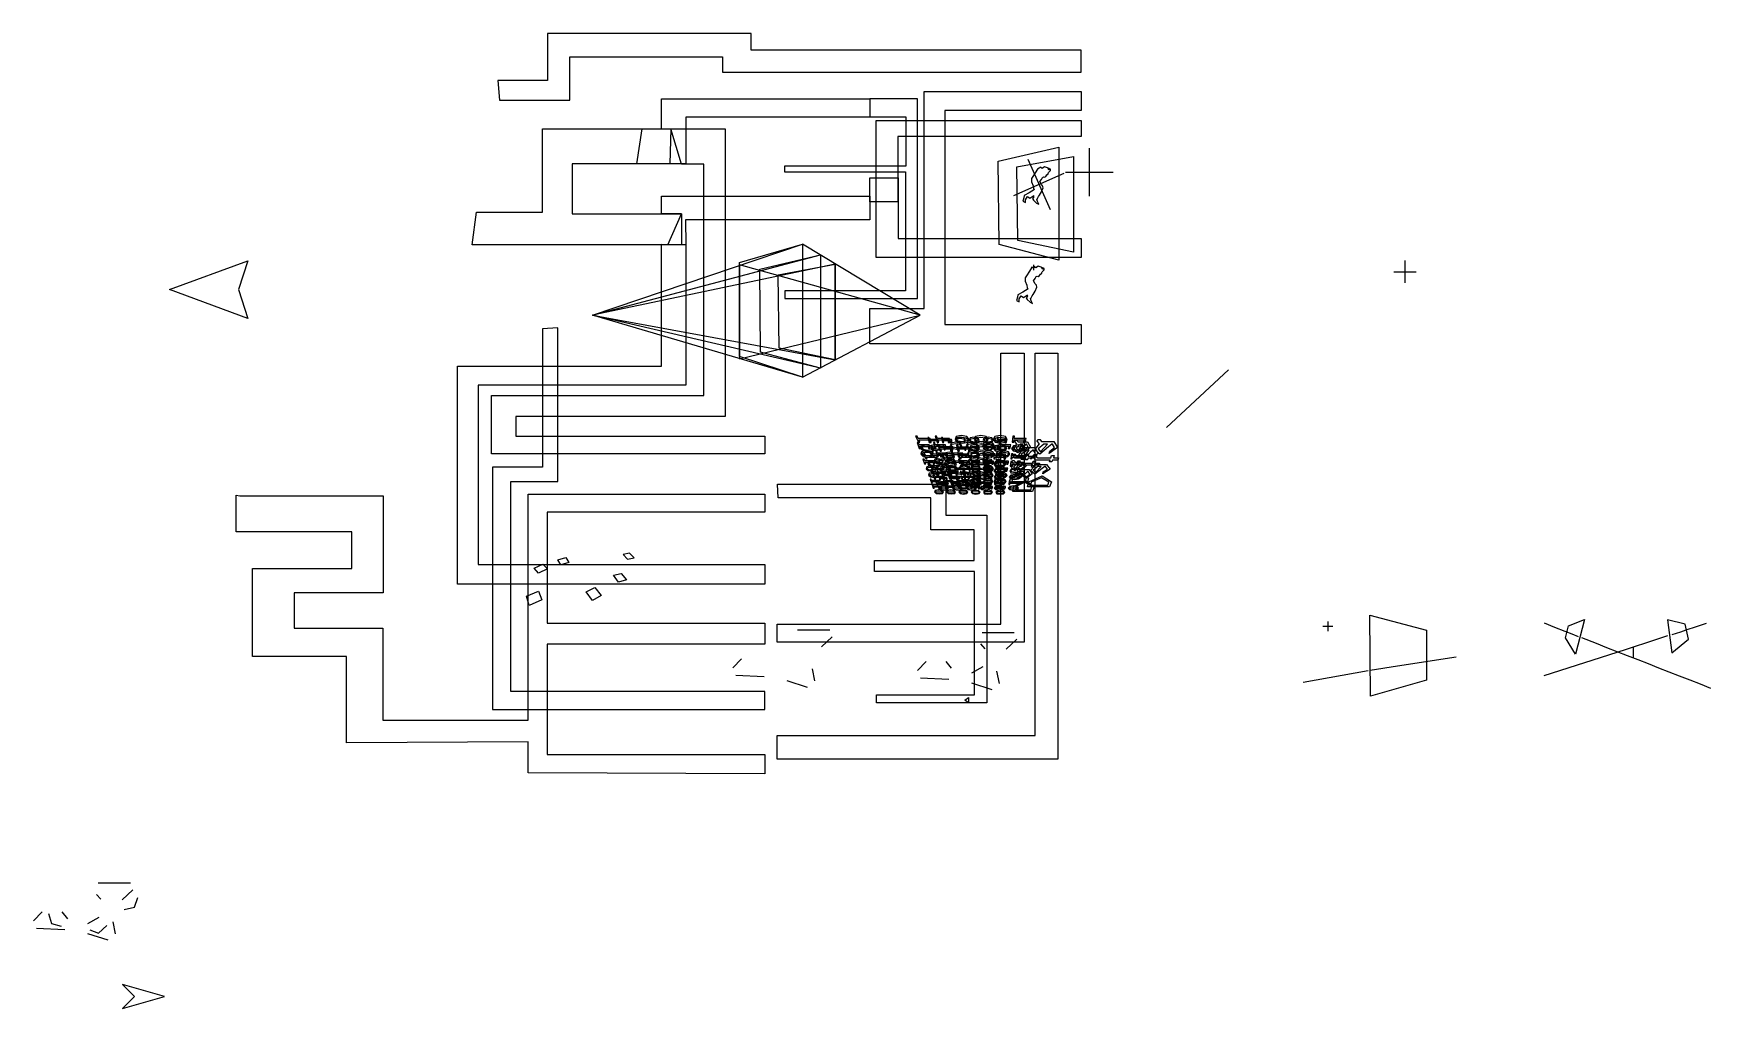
# Model space of a CAD drawing. Extents: x -3.6 to 36, y -4.5 to 18.6.
import ezdxf

# ---------------------------------------------------------------- set-up
doc = ezdxf.new("R2010")
doc.units = 0

msp = doc.modelspace()

# ---------------------------------------------------------------- linework, layer by layer
at = {"layer": 'ConstructionBot'}
for p, q in [((9.62219, 11.9208), (14.58514, 13.60192)), ((14.58514, 13.60192), (14.5851, 10.4589)), ((14.58514, 13.60192), (14.5851, 10.4589)), ((17.3634, 11.9208), (14.58514, 13.60192)), ((9.62219, 11.9208), (15.00538, 13.34732)), ((15.3522, 13.1289), (9.62219, 11.9208)), ((17.3634, 11.9208), (13.0932, 13.112)), ((13.0932, 13.112), (13.0932, 10.8915)), ((15.00538, 13.34732), (15.0054, 10.6747)), ((15.3522, 10.8657), (15.3522, 13.1289)), ((14.5851, 10.4589), (9.62219, 11.9208)), ((15.0054, 10.6747), (9.62219, 11.9208)), ((9.62219, 11.9208), (15.3522, 10.8657)), ((13.0932, 10.8915), (17.3634, 11.9208)), ((14.5851, 10.4589), (17.3634, 11.9208))]:
    msp.add_line(p, q, dxfattribs=at)
at = {"layer": 'Flow'}
for p, q in [((13.3708, 18.5798), (8.55848, 18.5798)), ((8.55848, 18.5798), (8.55848, 17.4689)), ((13.3708, 18.1897), (13.3708, 18.5798)), ((9.08023, 17.009), (9.08023, 18.0318)), ((9.08023, 18.0318), (12.6938, 18.0318)), ((12.6938, 18.0318), (12.6938, 17.6643)), ((21.1668, 18.1897), (13.3708, 18.1897)), ((21.1668, 17.6643), (21.1668, 18.1897)), ((8.55848, 17.4689), (7.38333, 17.4689)), ((7.38333, 17.4689), (7.42413, 17.009)), ((12.6938, 17.6643), (21.1668, 17.6643)), ((7.42413, 17.009), (9.08023, 17.009)), ((11.2476, 16.3298), (11.2476, 17.0363)), ((11.2476, 17.0363), (16.1741, 17.0363)), ((16.1741, 17.0363), (16.1741, 16.607128)), ((8.44047, 14.3623), (8.44047, 16.3305)), ((8.44047, 16.3305), (11.4692, 16.3305)), ((10.6666, 15.4973), (10.797, 16.3298)), ((10.797, 16.3298), (11.2476, 16.3298)), ((11.4692, 16.3305), (11.444421, 15.496732)), ((16.1741, 16.607128), (11.8247, 16.6072)), ((11.8247, 16.6072), (11.8247, 15.4973)), ((16.3249, 14.6045), (16.3249, 16.5241)), ((16.3249, 16.5241), (21.1668, 16.5241)), ((21.1668, 16.5241), (21.1668, 16.1437)), ((21.1668, 16.1437), (16.8365, 16.1437)), ((16.8365, 16.1437), (16.8365, 14.6048)), ((11.444421, 15.496732), (9.13781, 15.4967)), ((9.13781, 15.4967), (9.13781, 14.3187)), ((11.8247, 15.4973), (10.6666, 15.4973)), ((16.1741, 15.1665), (16.8388, 15.1665)), ((16.1741, 14.6045), (16.1741, 15.1665)), ((16.8388, 15.1665), (16.8388, 13.7368)), ((11.2504, 14.3187), (11.2504, 14.739811)), ((11.2504, 14.739811), (16.1741, 14.7398)), ((16.1741, 14.7398), (16.1741, 14.1743)), ((6.7773, 13.5858), (6.88041, 14.3623)), ((6.88041, 14.3623), (8.44047, 14.3623)), ((9.13781, 14.3187), (11.7218, 14.3187)), ((11.7218, 14.3187), (11.2504, 14.3187)), ((11.3986, 13.5854), (11.7218, 14.3187)), ((11.7218, 14.3187), (11.7218, 13.5858)), ((16.3249, 14.6045), (16.1741, 14.6045)), ((16.8365, 14.6048), (16.3249, 14.6045)), ((16.3249, 13.2878), (16.3249, 14.6045)), ((16.1741, 14.1743), (11.8148, 14.1743)), ((11.8148, 14.1743), (11.826794, 13.585471)), ((11.7218, 13.5858), (6.7773, 13.5858)), ((11.826794, 13.585471), (11.3986, 13.5854)), ((16.8388, 13.7368), (21.1668, 13.7368)), ((21.1668, 13.7368), (21.1668, 13.2878)), ((21.1668, 13.2878), (16.3249, 13.2878)), ((19.2669, 4.62218), (19.2669, 11.0289)), ((19.2669, 11.0289), (19.8201, 11.0289)), ((19.8201, 11.0289), (19.8201, 4.19637)), ((20.0762, 1.98849), (20.0762, 11.0287)), ((20.0762, 11.0287), (20.6163, 11.0287)), ((20.6163, 11.0287), (20.6163, 1.43026)), ((1.20414, 6.80434), (1.20414, 7.67264)), ((1.20414, 7.67264), (1.28727, 7.65355)), ((1.28727, 7.65355), (4.67118, 7.65355)), ((4.67118, 7.65355), (4.67118, 5.36577)), ((8.09826, 2.35217), (8.09826, 7.69123)), ((8.09826, 7.69123), (13.6944, 7.69123)), ((13.6944, 7.69123), (13.6944, 7.26902)), ((13.6944, 7.26902), (8.54771, 7.26902)), ((8.54771, 7.26902), (8.54771, 4.64843)), ((3.93735, 6.80434), (1.20414, 6.80434)), ((3.93735, 5.93953), (3.93735, 6.80434)), ((1.58682, 3.85911), (1.58682, 5.93953)), ((1.58682, 5.93953), (3.93735, 5.93953)), ((4.67118, 5.36577), (2.57223, 5.36577)), ((2.57223, 5.36577), (2.57223, 4.52538)), ((2.57223, 4.52538), (4.66523, 4.52538)), ((4.66523, 4.52538), (4.66523, 2.35217)), ((8.54771, 4.64843), (13.6944, 4.64843)), ((13.6944, 4.64843), (13.6944, 4.1495)), ((13.9829, 4.62218), (19.2669, 4.62218)), ((13.9829, 4.19637), (13.9829, 4.62218)), ((13.6944, 4.1495), (8.54771, 4.1495)), ((8.54771, 4.1495), (8.54771, 1.5399)), ((19.8201, 4.19637), (13.9829, 4.19637)), ((3.8097, 3.85911), (1.58682, 3.85911)), ((3.8097, 1.81757), (3.8097, 3.85911)), ((4.66523, 2.35217), (8.09826, 2.35217)), ((13.9829, 1.98849), (20.0762, 1.98849)), ((13.9829, 1.43026), (13.9829, 1.98849)), ((8.09826, 1.84452), (3.8097, 1.81757)), ((8.09826, 1.11013), (8.09826, 1.84452)), ((8.54771, 1.5399), (13.6944, 1.5399)), ((13.6944, 1.5399), (13.6944, 1.08318)), ((20.6163, 1.43026), (13.9829, 1.43026)), ((13.6944, 1.08318), (8.09826, 1.11013))]:
    msp.add_line(p, q, dxfattribs=at)
at = {"layer": 'Flow over'}
for p, q in [((17.2951, 17.0353), (16.1741, 17.0353)), ((16.1741, 17.0353), (16.1741, 16.6138)), ((17.2951, 12.3144), (17.2951, 17.0353)), ((16.1741, 16.6138), (17.0255, 16.6138)), ((17.0255, 16.6138), (17.0255, 15.4492)), ((17.0255, 15.4492), (14.1541, 15.4492)), ((14.1541, 15.4492), (14.1541, 15.3134)), ((14.1541, 15.3134), (17.0167, 15.3134)), ((17.0167, 15.3134), (17.0167, 12.4975)), ((17.0167, 12.4975), (14.1667, 12.4975)), ((14.1667, 12.4975), (14.1667, 12.3144)), ((14.1667, 12.3144), (17.2951, 12.3144)), ((8.79906, 11.6272), (8.4356, 11.6037)), ((8.4356, 11.6037), (8.4356, 8.3347)), ((8.79906, 7.99323), (8.79906, 11.6272)), ((8.4356, 8.3347), (7.25511, 8.3347)), ((7.25511, 8.3347), (7.25511, 2.60658)), ((7.69053, 3.03325), (7.69053, 7.99323)), ((7.69053, 7.99323), (8.79906, 7.99323)), ((13.9929, 7.9318), (17.9641, 7.9318)), ((14.0053, 7.60605), (13.9929, 7.9318)), ((17.9641, 7.9318), (17.9641, 7.20132)), ((17.6163, 7.60605), (14.0053, 7.60605)), ((17.6163, 6.85353), (17.6163, 7.60605)), ((17.9641, 7.20132), (18.9384, 7.20132)), ((18.9384, 7.20132), (18.9384, 2.76291)), ((18.6336, 6.85353), (17.6163, 6.85353)), ((18.6336, 6.12633), (18.6336, 6.85353)), ((16.2852, 5.86344), (16.2852, 6.12633)), ((16.2852, 6.12633), (18.6336, 6.12633)), ((18.6414, 5.86344), (16.2852, 5.86344)), ((18.6414, 2.95521), (18.6414, 5.86344)), ((13.6944, 3.03325), (7.69053, 3.03325)), ((13.6944, 2.60658), (13.6944, 3.03325)), ((16.3299, 2.76291), (16.3299, 2.95521)), ((16.3299, 2.95521), (18.6414, 2.95521)), ((7.25511, 2.60658), (13.6944, 2.60658)), ((18.9384, 2.76291), (16.3299, 2.76291))]:
    msp.add_line(p, q, dxfattribs=at)
at = {"layer": 'Flow Under'}
for p, q in [((17.4549, 12.0835), (17.4549, 17.2104)), ((17.4549, 17.2104), (21.1668, 17.2104)), ((21.1668, 17.2104), (21.1668, 16.7617)), ((21.1668, 16.7617), (17.9481, 16.7617)), ((17.9481, 16.7617), (17.9481, 11.7017)), ((11.4692, 16.3305), (12.7557, 16.3305)), ((11.7218, 15.4937), (11.4692, 16.3305)), ((12.7557, 16.3305), (12.7557, 13.6156)), ((12.2494, 15.4937), (11.7218, 15.4937)), ((12.2494, 10.0287), (12.2494, 15.4937)), ((11.2493, 10.721), (11.2493, 13.5991)), ((11.2493, 13.5991), (11.8268, 13.5854)), ((11.8268, 13.5854), (11.8268, 10.2736)), ((12.7557, 13.6156), (12.7557, 9.52622)), ((16.1741, 12.0835), (17.4549, 12.0835)), ((16.1741, 11.2449), (16.1741, 12.0835)), ((17.9481, 11.7017), (21.1668, 11.7017)), ((21.1668, 11.7017), (21.1668, 11.2449)), ((21.1668, 11.2449), (16.1741, 11.2449)), ((6.42881, 5.56798), (6.42881, 10.721)), ((6.42881, 10.721), (11.2493, 10.721)), ((11.8268, 10.2736), (6.91802, 10.2736)), ((6.91802, 10.2736), (6.91802, 6.03273)), ((7.23052, 8.64836), (7.23052, 10.0287)), ((7.23052, 10.0287), (12.2494, 10.0287)), ((12.7557, 9.52622), (7.80891, 9.52622)), ((7.80891, 9.52622), (7.80891, 9.06676)), ((7.80891, 9.06676), (13.6944, 9.06676)), ((13.6944, 9.06676), (13.6944, 8.64836)), ((13.6944, 8.64836), (7.23052, 8.64836)), ((6.91802, 6.03273), (13.6944, 6.03273)), ((13.6944, 6.03273), (13.6944, 5.56798)), ((13.6944, 5.56798), (6.42881, 5.56798))]:
    msp.add_line(p, q, dxfattribs=at)
at = {"layer": 'Layer 1'}
for p, q in [((19.207329, 15.560628), (20.641109, 15.895959)), ((20.641109, 15.895959), (20.6411, 13.2234)), ((21.3574, 15.8696), (21.3574, 14.7387)), ((21.3574, 15.8696), (21.3574, 14.7387)), ((21.3574, 15.8696), (21.3574, 14.7387)), ((21.3574, 15.8696), (21.3574, 14.7387)), ((21.3574, 15.8696), (21.3574, 14.7387)), ((21.3574, 15.8696), (21.3574, 14.7387)), ((21.3574, 15.8696), (21.3574, 14.7387)), ((21.3574, 15.8696), (21.3574, 14.7387)), ((21.3574, 15.8696), (21.3574, 14.7387)), ((21.3574, 15.8696), (21.3574, 14.7387)), ((21.3574, 15.8696), (21.3574, 14.7387)), ((21.3574, 15.8696), (21.3574, 14.7387)), ((21.3574, 15.8696), (21.3574, 14.7387)), ((21.3574, 15.8696), (21.3574, 14.7387)), ((19.22591, 13.598048), (19.207329, 15.560628)), ((19.644176, 15.427827), (20.988006, 15.677507)), ((19.9048, 15.6106), (20.43615, 14.42523)), ((20.988006, 15.677507), (20.988, 13.4143)), ((19.5778, 14.7523), (20.76317, 15.28365)), ((19.66729, 13.692547), (19.644176, 15.427827)), ((20.039758, 15.223517), (19.988973, 15.155174)), ((19.988973, 15.155174), (19.994908, 15.074676)), ((19.994908, 15.074676), (20.027682, 14.976845)), ((20.07973, 15.286175), (20.039758, 15.223517)), ((20.130745, 15.373602), (20.07973, 15.286175)), ((20.209234, 15.424719), (20.130745, 15.373602)), ((20.184975, 15.084268), (20.224579, 15.134113)), ((20.228349, 15.012953), (20.184975, 15.084268)), ((20.244441, 15.390764), (20.209234, 15.424719)), ((20.224579, 15.134113), (20.251822, 15.180914)), ((20.298193, 15.425802), (20.244441, 15.390764)), ((20.251822, 15.180914), (20.275382, 15.19071)), ((20.275382, 15.19071), (20.299845, 15.181622)), ((20.3705, 15.4073), (20.298193, 15.425802)), ((20.299845, 15.181622), (20.330751, 15.205131)), ((20.330751, 15.205131), (20.35641, 15.238567)), ((20.35641, 15.238567), (20.388215, 15.260433)), ((20.371104, 15.404301), (20.3705, 15.4073)), ((20.387357, 15.390724), (20.371104, 15.404301)), ((20.384563, 15.275645), (20.392985, 15.294083)), ((20.388215, 15.260433), (20.384563, 15.275645)), ((20.392076, 15.403567), (20.387357, 15.390724)), ((20.395987, 15.368229), (20.392076, 15.403567)), ((20.392985, 15.294083), (20.417126, 15.32005)), ((20.401595, 15.359308), (20.395987, 15.368229)), ((20.414699, 15.384409), (20.401595, 15.359308)), ((20.417211, 15.38006), (20.414699, 15.384409)), ((20.417126, 15.32005), (20.443991, 15.345252)), ((20.418706, 15.378705), (20.417211, 15.38006)), ((20.423239, 15.380258), (20.418706, 15.378705)), ((20.430975, 15.375618), (20.423239, 15.380258)), ((20.439845, 15.376803), (20.430975, 15.375618)), ((20.443991, 15.345252), (20.439845, 15.376803)), ((20.7919, 15.3042), (21.9228, 15.3042)), ((20.7919, 15.3042), (21.9228, 15.3042)), ((20.7919, 15.3042), (21.9228, 15.3042)), ((20.7919, 15.3042), (21.9228, 15.3042)), ((20.7919, 15.3042), (21.9228, 15.3042)), ((20.7919, 15.3042), (21.9228, 15.3042)), ((20.7919, 15.3042), (21.9228, 15.3042)), ((20.7919, 15.3042), (21.9228, 15.3042)), ((20.7919, 15.3042), (21.9228, 15.3042)), ((20.7919, 15.3042), (21.9228, 15.3042)), ((20.7919, 15.3042), (21.9228, 15.3042)), ((20.7919, 15.3042), (21.9228, 15.3042)), ((20.7919, 15.3042), (21.9228, 15.3042)), ((20.7919, 15.3042), (21.9228, 15.3042)), ((19.811756, 14.699043), (19.787465, 14.620031)), ((19.819443, 14.753566), (19.811756, 14.699043)), ((19.936946, 14.813903), (19.819443, 14.753566)), ((19.847992, 14.653622), (19.8975, 14.728021)), ((19.8975, 14.728021), (19.950809, 14.685478)), ((20.065062, 14.89136), (19.936946, 14.813903)), ((19.950809, 14.685478), (20.047478, 14.752852)), ((20.049301, 14.71854), (20.016766, 14.681116)), ((20.016766, 14.681116), (20.040109, 14.64183)), ((20.027682, 14.976845), (20.038477, 14.917485)), ((20.047478, 14.752852), (20.030271, 14.729944)), ((20.030271, 14.729944), (20.049301, 14.71854)), ((20.038477, 14.917485), (20.065062, 14.89136)), ((20.119259, 14.665894), (20.134268, 14.68116)), ((20.133274, 14.612691), (20.119259, 14.665894)), ((20.134268, 14.68116), (20.140443, 14.696569)), ((20.140443, 14.696569), (20.156764, 14.727314)), ((20.156764, 14.727314), (20.182395, 14.76)), ((20.182395, 14.76), (20.225305, 14.841342)), ((20.225305, 14.841342), (20.27103, 14.931594)), ((20.255779, 14.979333), (20.228349, 15.012953)), ((20.27103, 14.931594), (20.255779, 14.979333)), ((19.787465, 14.620031), (19.853332, 14.585923)), ((19.853332, 14.585923), (19.847992, 14.653622)), ((20.040109, 14.64183), (20.110361, 14.574881)), ((20.110361, 14.574881), (20.164183, 14.545286)), ((20.147781, 14.578901), (20.133274, 14.612691)), ((20.164183, 14.545286), (20.147781, 14.578901)), ((13.0932, 13.1694), (14.58511, 13.601935)), ((13.0932, 13.1694), (14.58511, 13.601935)), ((13.0932, 13.1694), (14.58511, 13.601935)), ((13.0932, 13.1694), (14.58511, 13.601935)), ((13.0932, 13.1694), (14.58511, 13.601935)), ((13.0932, 13.1694), (14.58511, 13.601935)), ((13.0932, 13.1694), (14.58511, 13.601935)), ((14.58511, 13.601935), (14.5851, 10.4589)), ((14.58511, 13.601935), (14.5851, 10.4589)), ((14.58511, 13.601935), (14.5851, 10.4589)), ((14.58511, 13.601935), (14.5851, 10.4589)), ((14.58511, 13.601935), (14.5851, 10.4589)), ((14.58511, 13.601935), (14.5851, 10.4589)), ((14.58511, 13.601935), (14.5851, 10.4589)), ((20.6411, 13.2234), (19.22591, 13.598048)), ((20.988, 13.4143), (19.66729, 13.692547)), ((-0.373767, 12.528), (1.47634, 13.2083)), ((1.47634, 13.2083), (1.255304, 12.530925)), ((13.09319, 10.948848), (13.0932, 13.1694)), ((13.09319, 10.948848), (13.0932, 13.1694)), ((13.09319, 10.948848), (13.0932, 13.1694)), ((13.09319, 10.948848), (13.0932, 13.1694)), ((13.09319, 10.948848), (13.0932, 13.1694)), ((13.09319, 10.948848), (13.0932, 13.1694)), ((13.09319, 10.948848), (13.0932, 13.1694)), ((13.571628, 13.011928), (15.005408, 13.347259)), ((13.571628, 13.011928), (15.005408, 13.347259)), ((14.008376, 12.879227), (15.352206, 13.128907)), ((14.008376, 12.879227), (15.352206, 13.128907)), ((15.005408, 13.347259), (15.0054, 10.6747)), ((15.005408, 13.347259), (15.0054, 10.6747)), ((15.352206, 13.128907), (15.3522, 10.8657)), ((15.352206, 13.128907), (15.3522, 10.8657)), ((20.059934, 13.078319), (19.981445, 13.027202)), ((20.059934, 13.078319), (19.981445, 13.027202)), ((20.0505, 12.9864), (20.0505, 13.1161)), ((20.0505, 12.9864), (20.0505, 13.1161)), ((20.0505, 12.9864), (20.0505, 13.1161)), ((20.0505, 12.9864), (20.0505, 13.1161)), ((20.0505, 12.9864), (20.0505, 13.1161)), ((20.0505, 12.9864), (20.0505, 13.1161)), ((20.0505, 12.9864), (20.0505, 13.1161)), ((20.0505, 12.9864), (20.0505, 13.1161)), ((20.0505, 12.9864), (20.0505, 13.1161)), ((20.0505, 12.9864), (20.0505, 13.1161)), ((20.0505, 12.9864), (20.0505, 13.1161)), ((20.0505, 12.9864), (20.0505, 13.1161)), ((20.0505, 12.9864), (20.0505, 13.1161)), ((20.0505, 12.9864), (20.0505, 13.1161)), ((20.095141, 13.044364), (20.059934, 13.078319)), ((20.095141, 13.044364), (20.059934, 13.078319)), ((20.148893, 13.079403), (20.095141, 13.044364)), ((20.148893, 13.079403), (20.095141, 13.044364)), ((20.2212, 13.0609), (20.148893, 13.079403)), ((20.2212, 13.0609), (20.148893, 13.079403)), ((28.8141, 13.2158), (28.8141, 12.6884)), ((28.8141, 13.2158), (28.8141, 12.6884)), ((28.8141, 13.2158), (28.8141, 12.6884)), ((28.8141, 13.2158), (28.8141, 12.6884)), ((28.8141, 13.2158), (28.8141, 12.6884)), ((28.8141, 13.2158), (28.8141, 12.6884)), ((28.8141, 13.2158), (28.8141, 12.6884)), ((28.8141, 13.2158), (28.8141, 12.6884)), ((13.59021, 11.049348), (13.571628, 13.011928)), ((13.59021, 11.049348), (13.571628, 13.011928)), ((14.03149, 11.143947), (14.008376, 12.879227)), ((14.03149, 11.143947), (14.008376, 12.879227)), ((19.890458, 12.877117), (19.839673, 12.808774)), ((19.890458, 12.877117), (19.839673, 12.808774)), ((19.839673, 12.808774), (19.845608, 12.728276)), ((19.839673, 12.808774), (19.845608, 12.728276)), ((19.845608, 12.728276), (19.878382, 12.630445)), ((19.845608, 12.728276), (19.878382, 12.630445)), ((19.93043, 12.939775), (19.890458, 12.877117)), ((19.93043, 12.939775), (19.890458, 12.877117)), ((19.981445, 13.027202), (19.93043, 12.939775)), ((19.981445, 13.027202), (19.93043, 12.939775)), ((20.1153, 13.0513), (19.9857, 13.0513)), ((20.1153, 13.0513), (19.9857, 13.0513)), ((20.1153, 13.0513), (19.9857, 13.0513)), ((20.1153, 13.0513), (19.9857, 13.0513)), ((20.1153, 13.0513), (19.9857, 13.0513)), ((20.1153, 13.0513), (19.9857, 13.0513)), ((20.1153, 13.0513), (19.9857, 13.0513)), ((20.1153, 13.0513), (19.9857, 13.0513)), ((20.1153, 13.0513), (19.9857, 13.0513)), ((20.1153, 13.0513), (19.9857, 13.0513)), ((20.1153, 13.0513), (19.9857, 13.0513)), ((20.1153, 13.0513), (19.9857, 13.0513)), ((20.1153, 13.0513), (19.9857, 13.0513)), ((20.1153, 13.0513), (19.9857, 13.0513)), ((20.035675, 12.737868), (20.075279, 12.787713)), ((20.035675, 12.737868), (20.075279, 12.787713)), ((20.079049, 12.666553), (20.035675, 12.737868)), ((20.079049, 12.666553), (20.035675, 12.737868)), ((20.075279, 12.787713), (20.102522, 12.834514)), ((20.075279, 12.787713), (20.102522, 12.834514)), ((20.102522, 12.834514), (20.126082, 12.84431)), ((20.102522, 12.834514), (20.126082, 12.84431)), ((20.126082, 12.84431), (20.150545, 12.835222)), ((20.126082, 12.84431), (20.150545, 12.835222)), ((20.150545, 12.835222), (20.181451, 12.858731)), ((20.150545, 12.835222), (20.181451, 12.858731)), ((20.181451, 12.858731), (20.20711, 12.892167)), ((20.181451, 12.858731), (20.20711, 12.892167)), ((20.20711, 12.892167), (20.238915, 12.914033)), ((20.20711, 12.892167), (20.238915, 12.914033)), ((20.221804, 13.057901), (20.2212, 13.0609)), ((20.221804, 13.057901), (20.2212, 13.0609)), ((20.238057, 13.044324), (20.221804, 13.057901)), ((20.238057, 13.044324), (20.221804, 13.057901)), ((20.235263, 12.929245), (20.243685, 12.947683)), ((20.235263, 12.929245), (20.243685, 12.947683)), ((20.238915, 12.914033), (20.235263, 12.929245)), ((20.238915, 12.914033), (20.235263, 12.929245)), ((20.242776, 13.057167), (20.238057, 13.044324)), ((20.242776, 13.057167), (20.238057, 13.044324)), ((20.246687, 13.021829), (20.242776, 13.057167)), ((20.246687, 13.021829), (20.242776, 13.057167)), ((20.243685, 12.947683), (20.267826, 12.97365)), ((20.243685, 12.947683), (20.267826, 12.97365)), ((20.252295, 13.012908), (20.246687, 13.021829)), ((20.252295, 13.012908), (20.246687, 13.021829)), ((20.265399, 13.038009), (20.252295, 13.012908)), ((20.265399, 13.038009), (20.252295, 13.012908)), ((20.267911, 13.03366), (20.265399, 13.038009)), ((20.267911, 13.03366), (20.265399, 13.038009)), ((20.267826, 12.97365), (20.294691, 12.998852)), ((20.267826, 12.97365), (20.294691, 12.998852)), ((20.269406, 13.032305), (20.267911, 13.03366)), ((20.269406, 13.032305), (20.267911, 13.03366)), ((20.273939, 13.033858), (20.269406, 13.032305)), ((20.273939, 13.033858), (20.269406, 13.032305)), ((20.281675, 13.029218), (20.273939, 13.033858)), ((20.281675, 13.029218), (20.273939, 13.033858)), ((20.290545, 13.030403), (20.281675, 13.029218)), ((20.290545, 13.030403), (20.281675, 13.029218)), ((20.294691, 12.998852), (20.290545, 13.030403)), ((20.294691, 12.998852), (20.290545, 13.030403)), ((28.5503, 12.9521), (29.0778, 12.9521)), ((28.5503, 12.9521), (29.0778, 12.9521)), ((28.5503, 12.9521), (29.0778, 12.9521)), ((28.5503, 12.9521), (29.0778, 12.9521)), ((28.5503, 12.9521), (29.0778, 12.9521)), ((28.5503, 12.9521), (29.0778, 12.9521)), ((28.5503, 12.9521), (29.0778, 12.9521)), ((28.5503, 12.9521), (29.0778, 12.9521)), ((1.47634, 11.8477), (-0.373767, 12.528)), ((1.255304, 12.530925), (1.47634, 11.8477)), ((19.662456, 12.352643), (19.638165, 12.273631)), ((19.662456, 12.352643), (19.638165, 12.273631)), ((19.670143, 12.407166), (19.662456, 12.352643)), ((19.670143, 12.407166), (19.662456, 12.352643)), ((19.787646, 12.467503), (19.670143, 12.407166)), ((19.787646, 12.467503), (19.670143, 12.407166)), ((19.698692, 12.307222), (19.7482, 12.381621)), ((19.698692, 12.307222), (19.7482, 12.381621)), ((19.704032, 12.239523), (19.698692, 12.307222)), ((19.704032, 12.239523), (19.698692, 12.307222)), ((19.7482, 12.381621), (19.801509, 12.339078)), ((19.7482, 12.381621), (19.801509, 12.339078)), ((19.915762, 12.54496), (19.787646, 12.467503)), ((19.915762, 12.54496), (19.787646, 12.467503)), ((19.801509, 12.339078), (19.898178, 12.406452)), ((19.801509, 12.339078), (19.898178, 12.406452)), ((19.900001, 12.37214), (19.867466, 12.334716)), ((19.900001, 12.37214), (19.867466, 12.334716)), ((19.867466, 12.334716), (19.890809, 12.29543)), ((19.867466, 12.334716), (19.890809, 12.29543)), ((19.878382, 12.630445), (19.889177, 12.571085)), ((19.878382, 12.630445), (19.889177, 12.571085)), ((19.898178, 12.406452), (19.880971, 12.383544)), ((19.898178, 12.406452), (19.880971, 12.383544)), ((19.880971, 12.383544), (19.900001, 12.37214)), ((19.880971, 12.383544), (19.900001, 12.37214)), ((19.889177, 12.571085), (19.915762, 12.54496)), ((19.889177, 12.571085), (19.915762, 12.54496)), ((19.890809, 12.29543), (19.961061, 12.228481)), ((19.890809, 12.29543), (19.961061, 12.228481)), ((19.969959, 12.319494), (19.984968, 12.33476)), ((19.969959, 12.319494), (19.984968, 12.33476)), ((19.983974, 12.266291), (19.969959, 12.319494)), ((19.983974, 12.266291), (19.969959, 12.319494)), ((19.984968, 12.33476), (19.991143, 12.350169)), ((19.984968, 12.33476), (19.991143, 12.350169)), ((19.991143, 12.350169), (20.007464, 12.380914)), ((19.991143, 12.350169), (20.007464, 12.380914)), ((20.007464, 12.380914), (20.033095, 12.4136)), ((20.007464, 12.380914), (20.033095, 12.4136)), ((20.033095, 12.4136), (20.076005, 12.494942)), ((20.033095, 12.4136), (20.076005, 12.494942)), ((20.076005, 12.494942), (20.12173, 12.585194)), ((20.076005, 12.494942), (20.12173, 12.585194)), ((20.106479, 12.632933), (20.079049, 12.666553)), ((20.106479, 12.632933), (20.079049, 12.666553)), ((20.12173, 12.585194), (20.106479, 12.632933)), ((20.12173, 12.585194), (20.106479, 12.632933)), ((19.638165, 12.273631), (19.704032, 12.239523)), ((19.638165, 12.273631), (19.704032, 12.239523)), ((19.961061, 12.228481), (20.014883, 12.198886)), ((19.961061, 12.228481), (20.014883, 12.198886)), ((19.998481, 12.232501), (19.983974, 12.266291)), ((19.998481, 12.232501), (19.983974, 12.266291)), ((20.014883, 12.198886), (19.998481, 12.232501)), ((20.014883, 12.198886), (19.998481, 12.232501)), ((1.47634, 11.8477), (1.47634, 11.8477)), ((15.3522, 10.8657), (14.03149, 11.143947)), ((15.3522, 10.8657), (14.03149, 11.143947)), ((14.5851, 10.4589), (13.09319, 10.948848)), ((14.5851, 10.4589), (13.09319, 10.948848)), ((14.5851, 10.4589), (13.09319, 10.948848)), ((14.5851, 10.4589), (13.09319, 10.948848)), ((14.5851, 10.4589), (13.09319, 10.948848)), ((14.5851, 10.4589), (13.09319, 10.948848)), ((14.5851, 10.4589), (13.09319, 10.948848)), ((15.0054, 10.6747), (13.59021, 11.049348)), ((15.0054, 10.6747), (13.59021, 11.049348)), ((24.6459, 10.6301), (23.1827, 9.27237)), ((24.6459, 10.6301), (23.1827, 9.27237)), ((24.6459, 10.6301), (23.1827, 9.27237)), ((24.6459, 10.6301), (23.1827, 9.27237)), ((17.291654, 9.06867), (17.2547, 9.06867)), ((17.2547, 9.06867), (17.320063, 8.920391)), ((17.291654, 9.06867), (17.2547, 9.06867)), ((17.2547, 9.06867), (17.320063, 8.920391)), ((17.291654, 9.06867), (17.2547, 9.06867)), ((17.2547, 9.06867), (17.320063, 8.920391)), ((17.291654, 9.06867), (17.2547, 9.06867)), ((17.2547, 9.06867), (17.320063, 8.920391)), ((17.291654, 9.06867), (17.2547, 9.06867)), ((17.2547, 9.06867), (17.320063, 8.920391)), ((17.291654, 9.06867), (17.2547, 9.06867)), ((17.2547, 9.06867), (17.320063, 8.920391)), ((17.291654, 9.06867), (17.2547, 9.06867)), ((17.2547, 9.06867), (17.320063, 8.920391)), ((17.319471, 8.912661), (17.2885, 8.91266)), ((17.319471, 8.912661), (17.2885, 8.91266)), ((17.319471, 8.912661), (17.2885, 8.91266)), ((17.2885, 8.91266), (17.336732, 8.776939)), ((17.2885, 8.91266), (17.336732, 8.776939)), ((17.2885, 8.91266), (17.336732, 8.776939)), ((17.3168, 9.01056), (17.291654, 9.06867)), ((17.3168, 9.01056), (17.291654, 9.06867)), ((17.3168, 9.01056), (17.291654, 9.06867)), ((17.3168, 9.01056), (17.291654, 9.06867)), ((17.3168, 9.01056), (17.291654, 9.06867)), ((17.3168, 9.01056), (17.291654, 9.06867)), ((17.3168, 9.01056), (17.291654, 9.06867)), ((17.600473, 9.010556), (17.3168, 9.01056)), ((17.600473, 9.010556), (17.3168, 9.01056)), ((17.600473, 9.010556), (17.3168, 9.01056)), ((17.600473, 9.010556), (17.3168, 9.01056)), ((17.600473, 9.010556), (17.3168, 9.01056)), ((17.600473, 9.010556), (17.3168, 9.01056)), ((17.600473, 9.010556), (17.3168, 9.01056)), ((17.337957, 8.859603), (17.319471, 8.912661)), ((17.337957, 8.859603), (17.319471, 8.912661)), ((17.337957, 8.859603), (17.319471, 8.912661)), ((17.320063, 8.920391), (17.3557, 8.92039)), ((17.320063, 8.920391), (17.3557, 8.92039)), ((17.320063, 8.920391), (17.3557, 8.92039)), ((17.320063, 8.920391), (17.3557, 8.92039)), ((17.320063, 8.920391), (17.3557, 8.92039)), ((17.320063, 8.920391), (17.3557, 8.92039)), ((17.320063, 8.920391), (17.3557, 8.92039)), ((17.3557, 8.92039), (17.331626, 8.976072)), ((17.331626, 8.976072), (17.574, 8.97607)), ((17.3557, 8.92039), (17.331626, 8.976072)), ((17.331626, 8.976072), (17.574, 8.97607)), ((17.3557, 8.92039), (17.331626, 8.976072)), ((17.331626, 8.976072), (17.574, 8.97607)), ((17.3557, 8.92039), (17.331626, 8.976072)), ((17.331626, 8.976072), (17.574, 8.97607)), ((17.3557, 8.92039), (17.331626, 8.976072)), ((17.331626, 8.976072), (17.574, 8.97607)), ((17.3557, 8.92039), (17.331626, 8.976072)), ((17.331626, 8.976072), (17.574, 8.97607)), ((17.3557, 8.92039), (17.331626, 8.976072)), ((17.331626, 8.976072), (17.574, 8.97607)), ((17.336732, 8.776939), (17.3668, 8.77694)), ((17.336732, 8.776939), (17.3668, 8.77694)), ((17.336732, 8.776939), (17.3668, 8.77694)), ((17.575955, 8.859518), (17.337957, 8.859603)), ((17.575955, 8.859518), (17.337957, 8.859603)), ((17.575955, 8.859518), (17.337957, 8.859603)), ((17.3668, 8.77694), (17.348964, 8.82805)), ((17.348964, 8.82805), (17.552418, 8.827938)), ((17.3668, 8.77694), (17.348964, 8.82805)), ((17.348964, 8.82805), (17.552418, 8.827938)), ((17.3668, 8.77694), (17.348964, 8.82805)), ((17.348964, 8.82805), (17.552418, 8.827938)), ((17.392426, 8.835049), (17.378371, 8.77471)), ((17.392426, 8.835049), (17.378371, 8.77471)), ((17.392426, 8.835049), (17.378371, 8.77471)), ((17.392426, 8.835049), (17.378371, 8.77471)), ((17.392426, 8.835049), (17.378371, 8.77471)), ((17.392426, 8.835049), (17.378371, 8.77471)), ((17.392426, 8.835049), (17.378371, 8.77471)), ((17.378371, 8.77471), (17.443931, 8.715951)), ((17.378371, 8.77471), (17.443931, 8.715951)), ((17.378371, 8.77471), (17.443931, 8.715951)), ((17.378371, 8.77471), (17.443931, 8.715951)), ((17.378371, 8.77471), (17.443931, 8.715951)), ((17.378371, 8.77471), (17.443931, 8.715951)), ((17.378371, 8.77471), (17.443931, 8.715951)), ((17.502323, 8.856442), (17.392426, 8.835049)), ((17.502323, 8.856442), (17.392426, 8.835049)), ((17.502323, 8.856442), (17.392426, 8.835049)), ((17.502323, 8.856442), (17.392426, 8.835049)), ((17.502323, 8.856442), (17.392426, 8.835049)), ((17.502323, 8.856442), (17.392426, 8.835049)), ((17.502323, 8.856442), (17.392426, 8.835049)), ((17.487468, 8.717841), (17.394024, 8.698227)), ((17.487468, 8.717841), (17.394024, 8.698227)), ((17.487468, 8.717841), (17.394024, 8.698227)), ((17.410826, 8.77471), (17.426123, 8.81154)), ((17.410826, 8.77471), (17.426123, 8.81154)), ((17.410826, 8.77471), (17.426123, 8.81154)), ((17.410826, 8.77471), (17.426123, 8.81154)), ((17.410826, 8.77471), (17.426123, 8.81154)), ((17.410826, 8.77471), (17.426123, 8.81154)), ((17.410826, 8.77471), (17.426123, 8.81154)), ((17.45728, 8.738557), (17.410826, 8.77471)), ((17.45728, 8.738557), (17.410826, 8.77471)), ((17.45728, 8.738557), (17.410826, 8.77471)), ((17.45728, 8.738557), (17.410826, 8.77471)), ((17.45728, 8.738557), (17.410826, 8.77471)), ((17.45728, 8.738557), (17.410826, 8.77471)), ((17.45728, 8.738557), (17.410826, 8.77471)), ((17.426123, 8.81154), (17.51539, 8.824071)), ((17.426123, 8.81154), (17.51539, 8.824071)), ((17.426123, 8.81154), (17.51539, 8.824071)), ((17.426123, 8.81154), (17.51539, 8.824071)), ((17.426123, 8.81154), (17.51539, 8.824071)), ((17.426123, 8.81154), (17.51539, 8.824071)), ((17.426123, 8.81154), (17.51539, 8.824071)), ((17.554703, 8.726704), (17.45728, 8.738557)), ((17.554703, 8.726704), (17.45728, 8.738557)), ((17.554703, 8.726704), (17.45728, 8.738557)), ((17.554703, 8.726704), (17.45728, 8.738557)), ((17.554703, 8.726704), (17.45728, 8.738557)), ((17.554703, 8.726704), (17.45728, 8.738557)), ((17.554703, 8.726704), (17.45728, 8.738557)), ((17.593922, 8.697973), (17.487468, 8.717841)), ((17.593922, 8.697973), (17.487468, 8.717841)), ((17.593922, 8.697973), (17.487468, 8.717841)), ((17.629464, 8.835049), (17.502323, 8.856442)), ((17.629464, 8.835049), (17.502323, 8.856442)), ((17.629464, 8.835049), (17.502323, 8.856442)), ((17.629464, 8.835049), (17.502323, 8.856442)), ((17.629464, 8.835049), (17.502323, 8.856442)), ((17.629464, 8.835049), (17.502323, 8.856442)), ((17.629464, 8.835049), (17.502323, 8.856442)), ((17.51539, 8.824071), (17.61476, 8.81154)), ((17.51539, 8.824071), (17.61476, 8.81154)), ((17.51539, 8.824071), (17.61476, 8.81154)), ((17.51539, 8.824071), (17.61476, 8.81154)), ((17.51539, 8.824071), (17.61476, 8.81154)), ((17.51539, 8.824071), (17.61476, 8.81154)), ((17.51539, 8.824071), (17.61476, 8.81154)), ((17.566362, 9.03661), (17.540313, 9.036638)), ((17.540313, 9.036638), (17.5748, 8.914718)), ((17.566362, 9.03661), (17.540313, 9.036638)), ((17.540313, 9.036638), (17.5748, 8.914718)), ((17.566362, 9.03661), (17.540313, 9.036638)), ((17.540313, 9.036638), (17.5748, 8.914718)), ((17.552418, 8.827938), (17.556594, 8.77234)), ((17.552418, 8.827938), (17.556594, 8.77234)), ((17.552418, 8.827938), (17.556594, 8.77234)), ((17.642559, 8.738557), (17.554703, 8.726704)), ((17.642559, 8.738557), (17.554703, 8.726704)), ((17.642559, 8.738557), (17.554703, 8.726704)), ((17.642559, 8.738557), (17.554703, 8.726704)), ((17.642559, 8.738557), (17.554703, 8.726704)), ((17.642559, 8.738557), (17.554703, 8.726704)), ((17.642559, 8.738557), (17.554703, 8.726704)), ((17.556594, 8.77234), (17.589078, 8.772312)), ((17.556594, 8.77234), (17.589078, 8.772312)), ((17.556594, 8.77234), (17.589078, 8.772312)), ((17.579542, 8.989112), (17.566362, 9.03661)), ((17.579542, 8.989112), (17.566362, 9.03661)), ((17.579542, 8.989112), (17.566362, 9.03661)), ((17.574, 8.97607), (17.58162, 8.915562)), ((17.574, 8.97607), (17.58162, 8.915562)), ((17.574, 8.97607), (17.58162, 8.915562)), ((17.574, 8.97607), (17.58162, 8.915562)), ((17.574, 8.97607), (17.58162, 8.915562)), ((17.574, 8.97607), (17.58162, 8.915562)), ((17.574, 8.97607), (17.58162, 8.915562)), ((17.5748, 8.914718), (17.6002, 8.91469)), ((17.5748, 8.914718), (17.6002, 8.91469)), ((17.5748, 8.914718), (17.6002, 8.91469)), ((17.585409, 8.827627), (17.575955, 8.859518)), ((17.585409, 8.827627), (17.575955, 8.859518)), ((17.585409, 8.827627), (17.575955, 8.859518)), ((17.780625, 8.988999), (17.579542, 8.989112)), ((17.780625, 8.988999), (17.579542, 8.989112)), ((17.780625, 8.988999), (17.579542, 8.989112)), ((17.58162, 8.915562), (17.6202, 8.91556)), ((17.58162, 8.915562), (17.6202, 8.91556)), ((17.58162, 8.915562), (17.6202, 8.91556)), ((17.58162, 8.915562), (17.6202, 8.91556)), ((17.58162, 8.915562), (17.6202, 8.91556)), ((17.58162, 8.915562), (17.6202, 8.91556)), ((17.58162, 8.915562), (17.6202, 8.91556)), ((17.589078, 8.772312), (17.585409, 8.827627)), ((17.589078, 8.772312), (17.585409, 8.827627)), ((17.589078, 8.772312), (17.585409, 8.827627)), ((17.6002, 8.91469), (17.587415, 8.960749)), ((17.587415, 8.960749), (17.759486, 8.960607)), ((17.6002, 8.91469), (17.587415, 8.960749)), ((17.587415, 8.960749), (17.759486, 8.960607)), ((17.6002, 8.91469), (17.587415, 8.960749)), ((17.587415, 8.960749), (17.759486, 8.960607)), ((17.613229, 8.97573), (17.600473, 9.010556)), ((17.613229, 8.97573), (17.600473, 9.010556)), ((17.613229, 8.97573), (17.600473, 9.010556)), ((17.613229, 8.97573), (17.600473, 9.010556)), ((17.613229, 8.97573), (17.600473, 9.010556)), ((17.613229, 8.97573), (17.600473, 9.010556)), ((17.613229, 8.97573), (17.600473, 9.010556)), ((17.619825, 8.843423), (17.605121, 8.792652)), ((17.619825, 8.843423), (17.605121, 8.792652)), ((17.619825, 8.843423), (17.605121, 8.792652)), ((17.605121, 8.792652), (17.647793, 8.742698)), ((17.605121, 8.792652), (17.647793, 8.742698)), ((17.605121, 8.792652), (17.647793, 8.742698)), ((17.6202, 8.91556), (17.613229, 8.97573)), ((17.6202, 8.91556), (17.613229, 8.97573)), ((17.6202, 8.91556), (17.613229, 8.97573)), ((17.6202, 8.91556), (17.613229, 8.97573)), ((17.6202, 8.91556), (17.613229, 8.97573)), ((17.6202, 8.91556), (17.613229, 8.97573)), ((17.6202, 8.91556), (17.613229, 8.97573)), ((17.61476, 8.81154), (17.66, 8.77471)), ((17.61476, 8.81154), (17.66, 8.77471)), ((17.61476, 8.81154), (17.66, 8.77471)), ((17.61476, 8.81154), (17.66, 8.77471)), ((17.61476, 8.81154), (17.66, 8.77471)), ((17.61476, 8.81154), (17.66, 8.77471)), ((17.61476, 8.81154), (17.66, 8.77471)), ((17.70006, 8.861203), (17.619825, 8.843423)), ((17.70006, 8.861203), (17.619825, 8.843423)), ((17.70006, 8.861203), (17.619825, 8.843423)), ((17.628404, 8.792595), (17.642177, 8.823611)), ((17.628404, 8.792595), (17.642177, 8.823611)), ((17.628404, 8.792595), (17.642177, 8.823611)), ((17.65911, 8.761889), (17.628404, 8.792595)), ((17.65911, 8.761889), (17.628404, 8.792595)), ((17.65911, 8.761889), (17.628404, 8.792595)), ((17.692427, 8.77471), (17.629464, 8.835049)), ((17.692427, 8.77471), (17.629464, 8.835049)), ((17.692427, 8.77471), (17.629464, 8.835049)), ((17.692427, 8.77471), (17.629464, 8.835049)), ((17.692427, 8.77471), (17.629464, 8.835049)), ((17.692427, 8.77471), (17.629464, 8.835049)), ((17.692427, 8.77471), (17.629464, 8.835049)), ((17.642177, 8.823611), (17.707116, 8.834025)), ((17.642177, 8.823611), (17.707116, 8.834025)), ((17.642177, 8.823611), (17.707116, 8.834025)), ((17.66, 8.77471), (17.642559, 8.738557)), ((17.66, 8.77471), (17.642559, 8.738557)), ((17.66, 8.77471), (17.642559, 8.738557)), ((17.66, 8.77471), (17.642559, 8.738557)), ((17.66, 8.77471), (17.642559, 8.738557)), ((17.66, 8.77471), (17.642559, 8.738557)), ((17.66, 8.77471), (17.642559, 8.738557)), ((17.647793, 8.742698), (17.735254, 8.725567)), ((17.647793, 8.742698), (17.735254, 8.725567)), ((17.647793, 8.742698), (17.735254, 8.725567)), ((17.728509, 8.751616), (17.65911, 8.761889)), ((17.728509, 8.751616), (17.65911, 8.761889)), ((17.728509, 8.751616), (17.65911, 8.761889)), ((17.66, 8.77471), (17.66, 8.77471)), ((17.66, 8.77471), (17.66, 8.77471)), ((17.66, 8.77471), (17.66, 8.77471)), ((17.66, 8.77471), (17.66, 8.77471)), ((17.66, 8.77471), (17.66, 8.77471)), ((17.66, 8.77471), (17.66, 8.77471)), ((17.66, 8.77471), (17.66, 8.77471)), ((17.704332, 8.912631), (17.6732, 8.91263)), ((17.704332, 8.912631), (17.6732, 8.91263)), ((17.704332, 8.912631), (17.6732, 8.91263)), ((17.6732, 8.91263), (17.710199, 8.776627)), ((17.6732, 8.91263), (17.710199, 8.776627)), ((17.6732, 8.91263), (17.710199, 8.776627)), ((17.674139, 8.715951), (17.692427, 8.77471)), ((17.674139, 8.715951), (17.692427, 8.77471)), ((17.674139, 8.715951), (17.692427, 8.77471)), ((17.674139, 8.715951), (17.692427, 8.77471)), ((17.674139, 8.715951), (17.692427, 8.77471)), ((17.674139, 8.715951), (17.692427, 8.77471)), ((17.674139, 8.715951), (17.692427, 8.77471)), ((17.692427, 8.77471), (17.692427, 8.77471)), ((17.692427, 8.77471), (17.692427, 8.77471)), ((17.692427, 8.77471), (17.692427, 8.77471)), ((17.692427, 8.77471), (17.692427, 8.77471)), ((17.692427, 8.77471), (17.692427, 8.77471)), ((17.692427, 8.77471), (17.692427, 8.77471)), ((17.692427, 8.77471), (17.692427, 8.77471)), ((17.789694, 8.843141), (17.70006, 8.861203)), ((17.789694, 8.843141), (17.70006, 8.861203)), ((17.789694, 8.843141), (17.70006, 8.861203)), ((17.718415, 8.859489), (17.704332, 8.912631)), ((17.718415, 8.859489), (17.704332, 8.912631)), ((17.718415, 8.859489), (17.704332, 8.912631)), ((17.707116, 8.834025), (17.777587, 8.823357)), ((17.707116, 8.834025), (17.777587, 8.823357)), ((17.707116, 8.834025), (17.777587, 8.823357)), ((17.710199, 8.776627), (17.7404, 8.7766)), ((17.710199, 8.776627), (17.7404, 8.7766)), ((17.710199, 8.776627), (17.7404, 8.7766)), ((17.750978, 9.06867), (17.7141, 9.06867)), ((17.7141, 9.06867), (17.763856, 8.920391)), ((17.750978, 9.06867), (17.7141, 9.06867)), ((17.7141, 9.06867), (17.763856, 8.920391)), ((17.750978, 9.06867), (17.7141, 9.06867)), ((17.7141, 9.06867), (17.763856, 8.920391)), ((17.750978, 9.06867), (17.7141, 9.06867)), ((17.7141, 9.06867), (17.763856, 8.920391)), ((17.750978, 9.06867), (17.7141, 9.06867)), ((17.7141, 9.06867), (17.763856, 8.920391)), ((17.750978, 9.06867), (17.7141, 9.06867)), ((17.7141, 9.06867), (17.763856, 8.920391)), ((17.750978, 9.06867), (17.7141, 9.06867)), ((17.7141, 9.06867), (17.763856, 8.920391)), ((17.957457, 8.859404), (17.718415, 8.859489)), ((17.957457, 8.859404), (17.718415, 8.859489)), ((17.957457, 8.859404), (17.718415, 8.859489)), ((17.7404, 8.7766), (17.726797, 8.827851)), ((17.726797, 8.827851), (17.931154, 8.827739)), ((17.7404, 8.7766), (17.726797, 8.827851)), ((17.726797, 8.827851), (17.931154, 8.827739)), ((17.7404, 8.7766), (17.726797, 8.827851)), ((17.726797, 8.827851), (17.931154, 8.827739)), ((17.792742, 8.761551), (17.728509, 8.751616)), ((17.792742, 8.761551), (17.728509, 8.751616)), ((17.792742, 8.761551), (17.728509, 8.751616)), ((17.735254, 8.725567), (17.814078, 8.742247)), ((17.735254, 8.725567), (17.814078, 8.742247)), ((17.735254, 8.725567), (17.814078, 8.742247)), ((17.77, 9.01056), (17.750978, 9.06867)), ((17.77, 9.01056), (17.750978, 9.06867)), ((17.77, 9.01056), (17.750978, 9.06867)), ((17.77, 9.01056), (17.750978, 9.06867)), ((17.77, 9.01056), (17.750978, 9.06867)), ((17.77, 9.01056), (17.750978, 9.06867)), ((17.77, 9.01056), (17.750978, 9.06867)), ((17.759486, 8.960607), (17.760841, 8.910485)), ((17.759486, 8.960607), (17.760841, 8.910485)), ((17.759486, 8.960607), (17.760841, 8.910485)), ((17.760841, 8.910485), (17.788414, 8.910457)), ((17.760841, 8.910485), (17.788414, 8.910457)), ((17.760841, 8.910485), (17.788414, 8.910457)), ((17.763856, 8.920391), (17.7995, 8.92039)), ((17.763856, 8.920391), (17.7995, 8.92039)), ((17.763856, 8.920391), (17.7995, 8.92039)), ((17.763856, 8.920391), (17.7995, 8.92039)), ((17.763856, 8.920391), (17.7995, 8.92039)), ((17.763856, 8.920391), (17.7995, 8.92039)), ((17.763856, 8.920391), (17.7995, 8.92039)), ((18.053763, 9.010556), (17.77, 9.01056)), ((18.053763, 9.010556), (17.77, 9.01056)), ((18.053763, 9.010556), (17.77, 9.01056)), ((18.053763, 9.010556), (17.77, 9.01056)), ((18.053763, 9.010556), (17.77, 9.01056)), ((18.053763, 9.010556), (17.77, 9.01056)), ((18.053763, 9.010556), (17.77, 9.01056)), ((17.777587, 8.823357), (17.8077, 8.7922)), ((17.777587, 8.823357), (17.8077, 8.7922)), ((17.777587, 8.823357), (17.8077, 8.7922)), ((17.787398, 8.960325), (17.780625, 8.988999)), ((17.787398, 8.960325), (17.780625, 8.988999)), ((17.787398, 8.960325), (17.780625, 8.988999)), ((17.7995, 8.92039), (17.781297, 8.976072)), ((17.781297, 8.976072), (18.0236, 8.97607)), ((17.7995, 8.92039), (17.781297, 8.976072)), ((17.781297, 8.976072), (18.0236, 8.97607)), ((17.7995, 8.92039), (17.781297, 8.976072)), ((17.781297, 8.976072), (18.0236, 8.97607)), ((17.7995, 8.92039), (17.781297, 8.976072)), ((17.781297, 8.976072), (18.0236, 8.97607)), ((17.7995, 8.92039), (17.781297, 8.976072)), ((17.781297, 8.976072), (18.0236, 8.97607)), ((17.7995, 8.92039), (17.781297, 8.976072)), ((17.781297, 8.976072), (18.0236, 8.97607)), ((17.7995, 8.92039), (17.781297, 8.976072)), ((17.781297, 8.976072), (18.0236, 8.97607)), ((17.788414, 8.910457), (17.787398, 8.960325)), ((17.788414, 8.910457), (17.787398, 8.960325)), ((17.788414, 8.910457), (17.787398, 8.960325)), ((17.8233, 8.84789), (17.7882, 8.84789)), ((17.7882, 8.84789), (17.833158, 8.714004)), ((17.8233, 8.84789), (17.7882, 8.84789)), ((17.7882, 8.84789), (17.833158, 8.714004)), ((17.8233, 8.84789), (17.7882, 8.84789)), ((17.7882, 8.84789), (17.833158, 8.714004)), ((17.8233, 8.84789), (17.7882, 8.84789)), ((17.7882, 8.84789), (17.833158, 8.714004)), ((17.8233, 8.84789), (17.7882, 8.84789)), ((17.7882, 8.84789), (17.833158, 8.714004)), ((17.8233, 8.84789), (17.7882, 8.84789)), ((17.7882, 8.84789), (17.833158, 8.714004)), ((17.8233, 8.84789), (17.7882, 8.84789)), ((17.7882, 8.84789), (17.833158, 8.714004)), ((17.831096, 8.792144), (17.789694, 8.843141)), ((17.831096, 8.792144), (17.789694, 8.843141)), ((17.831096, 8.792144), (17.789694, 8.843141)), ((17.8077, 8.7922), (17.792742, 8.761551)), ((17.8077, 8.7922), (17.792742, 8.761551)), ((17.8077, 8.7922), (17.792742, 8.761551)), ((17.8077, 8.7922), (17.8077, 8.7922)), ((17.8077, 8.7922), (17.8077, 8.7922)), ((17.8077, 8.7922), (17.8077, 8.7922)), ((17.814078, 8.742247), (17.831096, 8.792143)), ((17.814078, 8.742247), (17.831096, 8.792143)), ((17.814078, 8.742247), (17.831096, 8.792143)), ((17.8404, 8.79548), (17.8233, 8.84789)), ((17.8404, 8.79548), (17.8233, 8.84789)), ((17.8404, 8.79548), (17.8233, 8.84789)), ((17.8404, 8.79548), (17.8233, 8.84789)), ((17.8404, 8.79548), (17.8233, 8.84789)), ((17.8404, 8.79548), (17.8233, 8.84789)), ((17.8404, 8.79548), (17.8233, 8.84789)), ((17.831096, 8.792143), (17.831096, 8.792144)), ((17.831096, 8.792143), (17.831096, 8.792144)), ((17.831096, 8.792143), (17.831096, 8.792144)), ((18.110028, 8.795482), (17.8404, 8.79548)), ((18.110028, 8.795482), (17.8404, 8.79548)), ((18.110028, 8.795482), (17.8404, 8.79548)), ((18.110028, 8.795482), (17.8404, 8.79548)), ((18.110028, 8.795482), (17.8404, 8.79548)), ((18.110028, 8.795482), (17.8404, 8.79548)), ((18.110028, 8.795482), (17.8404, 8.79548)), ((17.850618, 8.764348), (18.0809, 8.76435)), ((17.850618, 8.764348), (18.0809, 8.76435)), ((17.850618, 8.764348), (18.0809, 8.76435)), ((17.850618, 8.764348), (18.0809, 8.76435)), ((17.850618, 8.764348), (18.0809, 8.76435)), ((17.850618, 8.764348), (18.0809, 8.76435)), ((17.850618, 8.764348), (18.0809, 8.76435)), ((17.8671, 8.714), (17.850618, 8.764348)), ((17.8671, 8.714), (17.850618, 8.764348)), ((17.8671, 8.714), (17.850618, 8.764348)), ((17.8671, 8.714), (17.850618, 8.764348)), ((17.8671, 8.714), (17.850618, 8.764348)), ((17.8671, 8.714), (17.850618, 8.764348)), ((17.8671, 8.714), (17.850618, 8.764348)), ((17.891048, 9.036607), (17.8648, 9.03661)), ((17.8648, 9.03661), (17.891301, 8.914351)), ((17.891048, 9.036607), (17.8648, 9.03661)), ((17.8648, 9.03661), (17.891301, 8.914351)), ((17.891048, 9.036607), (17.8648, 9.03661)), ((17.8648, 9.03661), (17.891301, 8.914351)), ((17.901124, 8.988939), (17.891048, 9.036607)), ((17.901124, 8.988939), (17.891048, 9.036607)), ((17.901124, 8.988939), (17.891048, 9.036607)), ((17.891301, 8.914351), (17.9169, 8.91432)), ((17.891301, 8.914351), (17.9169, 8.91432)), ((17.891301, 8.914351), (17.9169, 8.91432)), ((18.103336, 8.988855), (17.901124, 8.988939)), ((18.103336, 8.988855), (17.901124, 8.988939)), ((18.103336, 8.988855), (17.901124, 8.988939)), ((17.929711, 8.853673), (17.904481, 8.85373)), ((17.904481, 8.85373), (17.92909, 8.740277)), ((17.929711, 8.853673), (17.904481, 8.85373)), ((17.904481, 8.85373), (17.92909, 8.740277)), ((17.929711, 8.853673), (17.904481, 8.85373)), ((17.904481, 8.85373), (17.92909, 8.740277)), ((17.9169, 8.91432), (17.907135, 8.96052)), ((17.907135, 8.96052), (18.080165, 8.960379)), ((17.9169, 8.91432), (17.907135, 8.96052)), ((17.907135, 8.96052), (18.080165, 8.960379)), ((17.9169, 8.91432), (17.907135, 8.96052)), ((17.907135, 8.96052), (18.080165, 8.960379)), ((17.92909, 8.740277), (17.9537, 8.74022)), ((17.92909, 8.740277), (17.9537, 8.74022)), ((17.92909, 8.740277), (17.9537, 8.74022)), ((17.939053, 8.809477), (17.929711, 8.853673)), ((17.939053, 8.809477), (17.929711, 8.853673)), ((17.939053, 8.809477), (17.929711, 8.853673)), ((17.931154, 8.827739), (17.930646, 8.772)), ((17.931154, 8.827739), (17.930646, 8.772)), ((17.931154, 8.827739), (17.930646, 8.772)), ((17.930646, 8.772), (17.963271, 8.771972)), ((17.930646, 8.772), (17.963271, 8.771972)), ((17.930646, 8.772), (17.963271, 8.771972)), ((18.133871, 8.809082), (17.939053, 8.809477)), ((18.133871, 8.809082), (17.939053, 8.809477)), ((18.133871, 8.809082), (17.939053, 8.809477)), ((17.9537, 8.74022), (17.944641, 8.783118)), ((17.944641, 8.783118), (18.111378, 8.782723)), ((17.9537, 8.74022), (17.944641, 8.783118)), ((17.944641, 8.783118), (18.111378, 8.782723)), ((17.9537, 8.74022), (17.944641, 8.783118)), ((17.944641, 8.783118), (18.111378, 8.782723)), ((17.964259, 8.8274), (17.957457, 8.859404)), ((17.964259, 8.8274), (17.957457, 8.859404)), ((17.964259, 8.8274), (17.957457, 8.859404)), ((17.963271, 8.771972), (17.964259, 8.8274)), ((17.963271, 8.771972), (17.964259, 8.8274)), ((17.963271, 8.771972), (17.964259, 8.8274)), ((18.0236, 8.97607), (18.024898, 8.915562)), ((18.0236, 8.97607), (18.024898, 8.915562)), ((18.0236, 8.97607), (18.024898, 8.915562)), ((18.0236, 8.97607), (18.024898, 8.915562)), ((18.0236, 8.97607), (18.024898, 8.915562)), ((18.0236, 8.97607), (18.024898, 8.915562)), ((18.0236, 8.97607), (18.024898, 8.915562)), ((18.024898, 8.915562), (18.0635, 8.91556)), ((18.024898, 8.915562), (18.0635, 8.91556)), ((18.024898, 8.915562), (18.0635, 8.91556)), ((18.024898, 8.915562), (18.0635, 8.91556)), ((18.024898, 8.915562), (18.0635, 8.91556)), ((18.024898, 8.915562), (18.0635, 8.91556)), ((18.024898, 8.915562), (18.0635, 8.91556)), ((18.062879, 8.97573), (18.053763, 9.010556)), ((18.062879, 8.97573), (18.053763, 9.010556)), ((18.062879, 8.97573), (18.053763, 9.010556)), ((18.062879, 8.97573), (18.053763, 9.010556)), ((18.062879, 8.97573), (18.053763, 9.010556)), ((18.062879, 8.97573), (18.053763, 9.010556)), ((18.062879, 8.97573), (18.053763, 9.010556)), ((18.0635, 8.91556), (18.062879, 8.97573)), ((18.0635, 8.91556), (18.062879, 8.97573)), ((18.0635, 8.91556), (18.062879, 8.97573)), ((18.0635, 8.91556), (18.062879, 8.97573)), ((18.0635, 8.91556), (18.062879, 8.97573)), ((18.0635, 8.91556), (18.062879, 8.97573)), ((18.0635, 8.91556), (18.062879, 8.97573)), ((18.093071, 8.899588), (18.068489, 8.838233)), ((18.093071, 8.899588), (18.068489, 8.838233)), ((18.093071, 8.899588), (18.068489, 8.838233)), ((18.068489, 8.838233), (18.115056, 8.778289)), ((18.068489, 8.838233), (18.115056, 8.778289)), ((18.068489, 8.838233), (18.115056, 8.778289)), ((18.080165, 8.960379), (18.078161, 8.910115)), ((18.080165, 8.960379), (18.078161, 8.910115)), ((18.080165, 8.960379), (18.078161, 8.910115)), ((18.078161, 8.910115), (18.105876, 8.910087)), ((18.078161, 8.910115), (18.105876, 8.910087)), ((18.078161, 8.910115), (18.105876, 8.910087)), ((18.0809, 8.76435), (18.081352, 8.709627)), ((18.0809, 8.76435), (18.081352, 8.709627)), ((18.0809, 8.76435), (18.081352, 8.709627)), ((18.0809, 8.76435), (18.081352, 8.709627)), ((18.0809, 8.76435), (18.081352, 8.709627)), ((18.0809, 8.76435), (18.081352, 8.709627)), ((18.0809, 8.76435), (18.081352, 8.709627)), ((18.194981, 8.921291), (18.093071, 8.899588)), ((18.194981, 8.921291), (18.093071, 8.899588)), ((18.194981, 8.921291), (18.093071, 8.899588)), ((18.097332, 8.838205), (18.11833, 8.875656)), ((18.097332, 8.838205), (18.11833, 8.875656)), ((18.097332, 8.838205), (18.11833, 8.875656)), ((18.131453, 8.801346), (18.097332, 8.838205)), ((18.131453, 8.801346), (18.097332, 8.838205)), ((18.131453, 8.801346), (18.097332, 8.838205)), ((18.108218, 8.960068), (18.103336, 8.988855)), ((18.108218, 8.960068), (18.103336, 8.988855)), ((18.108218, 8.960068), (18.103336, 8.988855)), ((18.105876, 8.910087), (18.108218, 8.960068)), ((18.105876, 8.910087), (18.108218, 8.960068)), ((18.105876, 8.910087), (18.108218, 8.960068)), ((18.111378, 8.782723), (18.10912, 8.736071)), ((18.111378, 8.782723), (18.10912, 8.736071)), ((18.111378, 8.782723), (18.10912, 8.736071)), ((18.10912, 8.736071), (18.135818, 8.736015)), ((18.10912, 8.736071), (18.135818, 8.736015)), ((18.10912, 8.736071), (18.135818, 8.736015)), ((18.118241, 8.764042), (18.110028, 8.795482)), ((18.118241, 8.764042), (18.110028, 8.795482)), ((18.118241, 8.764042), (18.110028, 8.795482)), ((18.118241, 8.764042), (18.110028, 8.795482)), ((18.118241, 8.764042), (18.110028, 8.795482)), ((18.118241, 8.764042), (18.110028, 8.795482)), ((18.118241, 8.764042), (18.110028, 8.795482)), ((18.115056, 8.778289), (18.220861, 8.757969)), ((18.115056, 8.778289), (18.220861, 8.757969)), ((18.115056, 8.778289), (18.220861, 8.757969)), ((18.1181, 8.70963), (18.118241, 8.764042)), ((18.1181, 8.70963), (18.118241, 8.764042)), ((18.1181, 8.70963), (18.118241, 8.764042)), ((18.1181, 8.70963), (18.118241, 8.764042)), ((18.1181, 8.70963), (18.118241, 8.764042)), ((18.1181, 8.70963), (18.118241, 8.764042)), ((18.1181, 8.70963), (18.118241, 8.764042)), ((18.11833, 8.875656), (18.200202, 8.888384)), ((18.11833, 8.875656), (18.200202, 8.888384)), ((18.11833, 8.875656), (18.200202, 8.888384)), ((18.215922, 8.789183), (18.131453, 8.801346)), ((18.215922, 8.789183), (18.131453, 8.801346)), ((18.215922, 8.789183), (18.131453, 8.801346)), ((18.138386, 8.782412), (18.133871, 8.809082)), ((18.138386, 8.782412), (18.133871, 8.809082)), ((18.138386, 8.782412), (18.133871, 8.809082)), ((18.135818, 8.736015), (18.138386, 8.782412)), ((18.135818, 8.736015), (18.138386, 8.782412)), ((18.135818, 8.736015), (18.138386, 8.782412)), ((18.213343, 9.054418), (18.185967, 8.98756)), ((18.213343, 9.054418), (18.185967, 8.98756)), ((18.213343, 9.054418), (18.185967, 8.98756)), ((18.213343, 9.054418), (18.185967, 8.98756)), ((18.213343, 9.054418), (18.185967, 8.98756)), ((18.213343, 9.054418), (18.185967, 8.98756)), ((18.213343, 9.054418), (18.185967, 8.98756)), ((18.185967, 8.98756), (18.242637, 8.922564)), ((18.185967, 8.98756), (18.242637, 8.922564)), ((18.185967, 8.98756), (18.242637, 8.922564)), ((18.185967, 8.98756), (18.242637, 8.922564)), ((18.185967, 8.98756), (18.242637, 8.922564)), ((18.185967, 8.98756), (18.242637, 8.922564)), ((18.185967, 8.98756), (18.242637, 8.922564)), ((18.303919, 8.89956), (18.194981, 8.921291)), ((18.303919, 8.89956), (18.194981, 8.921291)), ((18.303919, 8.89956), (18.194981, 8.921291)), ((18.21907, 9.024891), (18.196802, 8.969801)), ((18.21907, 9.024891), (18.196802, 8.969801)), ((18.21907, 9.024891), (18.196802, 8.969801)), ((18.196802, 8.969801), (18.234902, 8.915756)), ((18.196802, 8.969801), (18.234902, 8.915756)), ((18.196802, 8.969801), (18.234902, 8.915756)), ((18.200202, 8.888384), (18.286195, 8.875627)), ((18.200202, 8.888384), (18.286195, 8.875627)), ((18.200202, 8.888384), (18.286195, 8.875627)), ((18.333541, 9.078125), (18.213343, 9.054418)), ((18.333541, 9.078125), (18.213343, 9.054418)), ((18.333541, 9.078125), (18.213343, 9.054418)), ((18.333541, 9.078125), (18.213343, 9.054418)), ((18.333541, 9.078125), (18.213343, 9.054418)), ((18.333541, 9.078125), (18.213343, 9.054418)), ((18.333541, 9.078125), (18.213343, 9.054418)), ((18.296638, 8.801234), (18.215922, 8.789183)), ((18.296638, 8.801234), (18.215922, 8.789183)), ((18.296638, 8.801234), (18.215922, 8.789183)), ((18.244119, 8.853164), (18.218747, 8.853192)), ((18.218747, 8.853192), (18.23585, 8.739485)), ((18.244119, 8.853164), (18.218747, 8.853192)), ((18.218747, 8.853192), (18.23585, 8.739485)), ((18.244119, 8.853164), (18.218747, 8.853192)), ((18.218747, 8.853192), (18.23585, 8.739485)), ((18.305712, 9.044336), (18.21907, 9.024891)), ((18.305712, 9.044336), (18.21907, 9.024891)), ((18.305712, 9.044336), (18.21907, 9.024891)), ((18.220088, 8.98756), (18.243907, 9.028341)), ((18.220088, 8.98756), (18.243907, 9.028341)), ((18.220088, 8.98756), (18.243907, 9.028341)), ((18.220088, 8.98756), (18.243907, 9.028341)), ((18.220088, 8.98756), (18.243907, 9.028341)), ((18.220088, 8.98756), (18.243907, 9.028341)), ((18.220088, 8.98756), (18.243907, 9.028341)), ((18.261405, 8.947569), (18.220088, 8.98756)), ((18.261405, 8.947569), (18.220088, 8.98756)), ((18.261405, 8.947569), (18.220088, 8.98756)), ((18.261405, 8.947569), (18.220088, 8.98756)), ((18.261405, 8.947569), (18.220088, 8.98756)), ((18.261405, 8.947569), (18.220088, 8.98756)), ((18.261405, 8.947569), (18.220088, 8.98756)), ((18.220861, 8.757969), (18.320372, 8.77812)), ((18.220861, 8.757969), (18.320372, 8.77812)), ((18.220861, 8.757969), (18.320372, 8.77812)), ((18.221271, 8.969801), (18.239897, 9.003442)), ((18.221271, 8.969801), (18.239897, 9.003442)), ((18.221271, 8.969801), (18.239897, 9.003442)), ((18.249352, 8.936555), (18.221271, 8.969801)), ((18.249352, 8.936555), (18.221271, 8.969801)), ((18.249352, 8.936555), (18.221271, 8.969801)), ((18.259473, 8.847889), (18.2243, 8.84789)), ((18.2243, 8.84789), (18.255175, 8.714004)), ((18.259473, 8.847889), (18.2243, 8.84789)), ((18.2243, 8.84789), (18.255175, 8.714004)), ((18.259473, 8.847889), (18.2243, 8.84789)), ((18.2243, 8.84789), (18.255175, 8.714004)), ((18.259473, 8.847889), (18.2243, 8.84789)), ((18.2243, 8.84789), (18.255175, 8.714004)), ((18.259473, 8.847889), (18.2243, 8.84789)), ((18.2243, 8.84789), (18.255175, 8.714004)), ((18.259473, 8.847889), (18.2243, 8.84789)), ((18.2243, 8.84789), (18.255175, 8.714004)), ((18.259473, 8.847889), (18.2243, 8.84789)), ((18.2243, 8.84789), (18.255175, 8.714004)), ((18.234902, 8.915756), (18.324338, 8.897355)), ((18.234902, 8.915756), (18.324338, 8.897355)), ((18.234902, 8.915756), (18.324338, 8.897355)), ((18.23585, 8.739485), (18.2606, 8.7394)), ((18.23585, 8.739485), (18.2606, 8.7394)), ((18.23585, 8.739485), (18.2606, 8.7394)), ((18.239897, 9.003442), (18.309465, 9.014844)), ((18.239897, 9.003442), (18.309465, 9.014844)), ((18.239897, 9.003442), (18.309465, 9.014844)), ((18.242637, 8.922564), (18.367915, 8.900664)), ((18.242637, 8.922564), (18.367915, 8.900664)), ((18.242637, 8.922564), (18.367915, 8.900664)), ((18.242637, 8.922564), (18.367915, 8.900664)), ((18.242637, 8.922564), (18.367915, 8.900664)), ((18.242637, 8.922564), (18.367915, 8.900664)), ((18.242637, 8.922564), (18.367915, 8.900664)), ((18.243907, 9.028341), (18.340512, 9.042226)), ((18.243907, 9.028341), (18.340512, 9.042226)), ((18.243907, 9.028341), (18.340512, 9.042226)), ((18.243907, 9.028341), (18.340512, 9.042226)), ((18.243907, 9.028341), (18.340512, 9.042226)), ((18.243907, 9.028341), (18.340512, 9.042226)), ((18.243907, 9.028341), (18.340512, 9.042226)), ((18.250525, 8.808855), (18.244119, 8.853164)), ((18.250525, 8.808855), (18.244119, 8.853164)), ((18.250525, 8.808855), (18.244119, 8.853164)), ((18.320782, 8.925577), (18.249352, 8.936555)), ((18.320782, 8.925577), (18.249352, 8.936555)), ((18.320782, 8.925577), (18.249352, 8.936555)), ((18.446415, 8.80846), (18.250525, 8.808855)), ((18.446415, 8.80846), (18.250525, 8.808855)), ((18.446415, 8.80846), (18.250525, 8.808855)), ((18.2606, 8.7394), (18.254363, 8.782411)), ((18.254363, 8.782411), (18.422003, 8.782015)), ((18.2606, 8.7394), (18.254363, 8.782411)), ((18.254363, 8.782411), (18.422003, 8.782015)), ((18.2606, 8.7394), (18.254363, 8.782411)), ((18.254363, 8.782411), (18.422003, 8.782015)), ((18.2711, 8.79548), (18.259473, 8.847889)), ((18.2711, 8.79548), (18.259473, 8.847889)), ((18.2711, 8.79548), (18.259473, 8.847889)), ((18.2711, 8.79548), (18.259473, 8.847889)), ((18.2711, 8.79548), (18.259473, 8.847889)), ((18.2711, 8.79548), (18.259473, 8.847889)), ((18.2711, 8.79548), (18.259473, 8.847889)), ((18.361368, 8.934446), (18.261405, 8.947569)), ((18.361368, 8.934446), (18.261405, 8.947569)), ((18.361368, 8.934446), (18.261405, 8.947569)), ((18.361368, 8.934446), (18.261405, 8.947569)), ((18.361368, 8.934446), (18.261405, 8.947569)), ((18.361368, 8.934446), (18.261405, 8.947569)), ((18.361368, 8.934446), (18.261405, 8.947569)), ((18.540631, 8.795482), (18.2711, 8.79548)), ((18.540631, 8.795482), (18.2711, 8.79548)), ((18.540631, 8.795482), (18.2711, 8.79548)), ((18.540631, 8.795482), (18.2711, 8.79548)), ((18.540631, 8.795482), (18.2711, 8.79548)), ((18.540631, 8.795482), (18.2711, 8.79548)), ((18.540631, 8.795482), (18.2711, 8.79548)), ((18.277996, 8.764348), (18.5083, 8.76435)), ((18.277996, 8.764348), (18.5083, 8.76435)), ((18.277996, 8.764348), (18.5083, 8.76435)), ((18.277996, 8.764348), (18.5083, 8.76435)), ((18.277996, 8.764348), (18.5083, 8.76435)), ((18.277996, 8.764348), (18.5083, 8.76435)), ((18.277996, 8.764348), (18.5083, 8.76435)), ((18.2892, 8.714), (18.277996, 8.764348)), ((18.2892, 8.714), (18.277996, 8.764348)), ((18.2892, 8.714), (18.277996, 8.764348)), ((18.2892, 8.714), (18.277996, 8.764348)), ((18.2892, 8.714), (18.277996, 8.764348)), ((18.2892, 8.714), (18.277996, 8.764348)), ((18.2892, 8.714), (18.277996, 8.764348)), ((18.286195, 8.875627), (18.3193, 8.83812)), ((18.286195, 8.875627), (18.3193, 8.83812)), ((18.286195, 8.875627), (18.3193, 8.83812)), ((18.3193, 8.83812), (18.296638, 8.801234)), ((18.3193, 8.83812), (18.296638, 8.801234)), ((18.3193, 8.83812), (18.296638, 8.801234)), ((18.348256, 8.838092), (18.303919, 8.89956)), ((18.348256, 8.838092), (18.303919, 8.89956)), ((18.348256, 8.838092), (18.303919, 8.89956)), ((18.397434, 9.024863), (18.305712, 9.044336)), ((18.397434, 9.024863), (18.305712, 9.044336)), ((18.397434, 9.024863), (18.305712, 9.044336)), ((18.309465, 9.014844), (18.381996, 9.003414)), ((18.309465, 9.014844), (18.381996, 9.003414)), ((18.309465, 9.014844), (18.381996, 9.003414)), ((18.3193, 8.83812), (18.3193, 8.83812)), ((18.3193, 8.83812), (18.3193, 8.83812)), ((18.3193, 8.83812), (18.3193, 8.83812)), ((18.320372, 8.77812), (18.348256, 8.838092)), ((18.320372, 8.77812), (18.348256, 8.838092)), ((18.320372, 8.77812), (18.348256, 8.838092)), ((18.389503, 8.936443), (18.320782, 8.925577)), ((18.389503, 8.936443), (18.320782, 8.925577)), ((18.389503, 8.936443), (18.320782, 8.925577)), ((18.324338, 8.897355), (18.409287, 8.915558)), ((18.324338, 8.897355), (18.409287, 8.915558)), ((18.324338, 8.897355), (18.409287, 8.915558)), ((18.46294, 9.054418), (18.333541, 9.078125)), ((18.46294, 9.054418), (18.333541, 9.078125)), ((18.46294, 9.054418), (18.333541, 9.078125)), ((18.46294, 9.054418), (18.333541, 9.078125)), ((18.46294, 9.054418), (18.333541, 9.078125)), ((18.46294, 9.054418), (18.333541, 9.078125)), ((18.46294, 9.054418), (18.333541, 9.078125)), ((18.340512, 9.042226), (18.442479, 9.028341)), ((18.340512, 9.042226), (18.442479, 9.028341)), ((18.340512, 9.042226), (18.442479, 9.028341)), ((18.340512, 9.042226), (18.442479, 9.028341)), ((18.340512, 9.042226), (18.442479, 9.028341)), ((18.340512, 9.042226), (18.442479, 9.028341)), ((18.340512, 9.042226), (18.442479, 9.028341)), ((18.348256, 8.838092), (18.348256, 8.838092)), ((18.348256, 8.838092), (18.348256, 8.838092)), ((18.348256, 8.838092), (18.348256, 8.838092)), ((18.456251, 8.947569), (18.361368, 8.934446)), ((18.456251, 8.947569), (18.361368, 8.934446)), ((18.456251, 8.947569), (18.361368, 8.934446)), ((18.456251, 8.947569), (18.361368, 8.934446)), ((18.456251, 8.947569), (18.361368, 8.934446)), ((18.456251, 8.947569), (18.361368, 8.934446)), ((18.456251, 8.947569), (18.361368, 8.934446)), ((18.367915, 8.900664), (18.484698, 8.922564)), ((18.367915, 8.900664), (18.484698, 8.922564)), ((18.367915, 8.900664), (18.484698, 8.922564)), ((18.367915, 8.900664), (18.484698, 8.922564)), ((18.367915, 8.900664), (18.484698, 8.922564)), ((18.367915, 8.900664), (18.484698, 8.922564)), ((18.367915, 8.900664), (18.484698, 8.922564)), ((18.381996, 9.003414), (18.4094, 8.96966)), ((18.381996, 9.003414), (18.4094, 8.96966)), ((18.381996, 9.003414), (18.4094, 8.96966)), ((18.4094, 8.96966), (18.389503, 8.936443)), ((18.4094, 8.96966), (18.389503, 8.936443)), ((18.4094, 8.96966), (18.389503, 8.936443)), ((18.433925, 8.96966), (18.397434, 9.024863)), ((18.433925, 8.96966), (18.397434, 9.024863)), ((18.433925, 8.96966), (18.397434, 9.024863)), ((18.409287, 8.915558), (18.433925, 8.96966)), ((18.409287, 8.915558), (18.433925, 8.96966)), ((18.409287, 8.915558), (18.433925, 8.96966)), ((18.4094, 8.96966), (18.4094, 8.96966)), ((18.4094, 8.96966), (18.4094, 8.96966)), ((18.4094, 8.96966), (18.4094, 8.96966)), ((18.422003, 8.782015), (18.416612, 8.735251)), ((18.422003, 8.782015), (18.416612, 8.735251)), ((18.422003, 8.782015), (18.416612, 8.735251)), ((18.416612, 8.735251), (18.443452, 8.735195)), ((18.416612, 8.735251), (18.443452, 8.735195)), ((18.416612, 8.735251), (18.443452, 8.735195)), ((18.433925, 8.96966), (18.433925, 8.96966)), ((18.433925, 8.96966), (18.433925, 8.96966)), ((18.433925, 8.96966), (18.433925, 8.96966)), ((18.442479, 9.028341), (18.4823, 8.98756)), ((18.442479, 9.028341), (18.4823, 8.98756)), ((18.442479, 9.028341), (18.4823, 8.98756)), ((18.442479, 9.028341), (18.4823, 8.98756)), ((18.442479, 9.028341), (18.4823, 8.98756)), ((18.442479, 9.028341), (18.4823, 8.98756)), ((18.442479, 9.028341), (18.4823, 8.98756)), ((18.443452, 8.735195), (18.449153, 8.781705)), ((18.443452, 8.735195), (18.449153, 8.781705)), ((18.443452, 8.735195), (18.449153, 8.781705)), ((18.449153, 8.781705), (18.446415, 8.80846)), ((18.449153, 8.781705), (18.446415, 8.80846)), ((18.449153, 8.781705), (18.446415, 8.80846)), ((18.480276, 8.899529), (18.450388, 8.838033)), ((18.480276, 8.899529), (18.450388, 8.838033)), ((18.480276, 8.899529), (18.450388, 8.838033)), ((18.450388, 8.838033), (18.492072, 8.777976)), ((18.450388, 8.838033), (18.492072, 8.777976)), ((18.450388, 8.838033), (18.492072, 8.777976)), ((18.4823, 8.98756), (18.456251, 8.947569)), ((18.4823, 8.98756), (18.456251, 8.947569)), ((18.4823, 8.98756), (18.456251, 8.947569)), ((18.4823, 8.98756), (18.456251, 8.947569)), ((18.4823, 8.98756), (18.456251, 8.947569)), ((18.4823, 8.98756), (18.456251, 8.947569)), ((18.4823, 8.98756), (18.456251, 8.947569)), ((18.516421, 8.98756), (18.46294, 9.054418)), ((18.516421, 8.98756), (18.46294, 9.054418)), ((18.516421, 8.98756), (18.46294, 9.054418)), ((18.516421, 8.98756), (18.46294, 9.054418)), ((18.516421, 8.98756), (18.46294, 9.054418)), ((18.516421, 8.98756), (18.46294, 9.054418)), ((18.516421, 8.98756), (18.46294, 9.054418)), ((18.479373, 8.838033), (18.503616, 8.875568)), ((18.479373, 8.838033), (18.503616, 8.875568)), ((18.479373, 8.838033), (18.503616, 8.875568)), ((18.510502, 8.80109), (18.479373, 8.838033)), ((18.510502, 8.80109), (18.479373, 8.838033)), ((18.510502, 8.80109), (18.479373, 8.838033)), ((18.584501, 8.921288), (18.480276, 8.899529)), ((18.584501, 8.921288), (18.480276, 8.899529)), ((18.584501, 8.921288), (18.480276, 8.899529)), ((18.4823, 8.98756), (18.4823, 8.98756)), ((18.4823, 8.98756), (18.4823, 8.98756)), ((18.4823, 8.98756), (18.4823, 8.98756)), ((18.4823, 8.98756), (18.4823, 8.98756)), ((18.4823, 8.98756), (18.4823, 8.98756)), ((18.4823, 8.98756), (18.4823, 8.98756)), ((18.4823, 8.98756), (18.4823, 8.98756)), ((18.484698, 8.922564), (18.51642, 8.98756)), ((18.484698, 8.922564), (18.51642, 8.98756)), ((18.484698, 8.922564), (18.51642, 8.98756)), ((18.484698, 8.922564), (18.51642, 8.98756)), ((18.484698, 8.922564), (18.51642, 8.98756)), ((18.484698, 8.922564), (18.51642, 8.98756)), ((18.484698, 8.922564), (18.51642, 8.98756)), ((18.492072, 8.777976), (18.596635, 8.757628)), ((18.492072, 8.777976), (18.596635, 8.757628)), ((18.492072, 8.777976), (18.596635, 8.757628)), ((18.5083, 8.76435), (18.502994, 8.709627)), ((18.5083, 8.76435), (18.502994, 8.709627)), ((18.5083, 8.76435), (18.502994, 8.709627)), ((18.5083, 8.76435), (18.502994, 8.709627)), ((18.5083, 8.76435), (18.502994, 8.709627)), ((18.5083, 8.76435), (18.502994, 8.709627)), ((18.5083, 8.76435), (18.502994, 8.709627)), ((18.503616, 8.875568), (18.586928, 8.888325)), ((18.503616, 8.875568), (18.586928, 8.888325)), ((18.503616, 8.875568), (18.586928, 8.888325)), ((18.594322, 8.788898), (18.510502, 8.80109)), ((18.594322, 8.788898), (18.510502, 8.80109)), ((18.594322, 8.788898), (18.510502, 8.80109)), ((18.51642, 8.98756), (18.516421, 8.98756)), ((18.51642, 8.98756), (18.516421, 8.98756)), ((18.51642, 8.98756), (18.516421, 8.98756)), ((18.51642, 8.98756), (18.516421, 8.98756)), ((18.51642, 8.98756), (18.516421, 8.98756)), ((18.51642, 8.98756), (18.516421, 8.98756)), ((18.51642, 8.98756), (18.516421, 8.98756)), ((18.54668, 9.024838), (18.520574, 8.969608)), ((18.54668, 9.024838), (18.520574, 8.969608)), ((18.54668, 9.024838), (18.520574, 8.969608)), ((18.520574, 8.969608), (18.555231, 8.915421)), ((18.520574, 8.969608), (18.555231, 8.915421)), ((18.520574, 8.969608), (18.555231, 8.915421)), ((18.560906, 8.841788), (18.535619, 8.790622)), ((18.560906, 8.841788), (18.535619, 8.790622)), ((18.560906, 8.841788), (18.535619, 8.790622)), ((18.535619, 8.790622), (18.568837, 8.740273)), ((18.535619, 8.790622), (18.568837, 8.740273)), ((18.535619, 8.790622), (18.568837, 8.740273)), ((18.5397, 8.70963), (18.545542, 8.764042)), ((18.5397, 8.70963), (18.545542, 8.764042)), ((18.5397, 8.70963), (18.545542, 8.764042)), ((18.5397, 8.70963), (18.545542, 8.764042)), ((18.5397, 8.70963), (18.545542, 8.764042)), ((18.5397, 8.70963), (18.545542, 8.764042)), ((18.5397, 8.70963), (18.545542, 8.764042)), ((18.545542, 8.764042), (18.540631, 8.795482)), ((18.545542, 8.764042), (18.540631, 8.795482)), ((18.545542, 8.764042), (18.540631, 8.795482)), ((18.545542, 8.764042), (18.540631, 8.795482)), ((18.545542, 8.764042), (18.540631, 8.795482)), ((18.545542, 8.764042), (18.540631, 8.795482)), ((18.545542, 8.764042), (18.540631, 8.795482)), ((18.545127, 8.969583), (18.566124, 9.003337)), ((18.545127, 8.969583), (18.566124, 9.003337)), ((18.545127, 8.969583), (18.566124, 9.003337)), ((18.571119, 8.936281), (18.545127, 8.969583)), ((18.571119, 8.936281), (18.545127, 8.969583)), ((18.571119, 8.936281), (18.545127, 8.969583)), ((18.6351, 9.04434), (18.54668, 9.024838)), ((18.6351, 9.04434), (18.54668, 9.024838)), ((18.6351, 9.04434), (18.54668, 9.024838)), ((18.555231, 8.915421), (18.643934, 8.896964)), ((18.555231, 8.915421), (18.643934, 8.896964)), ((18.555231, 8.915421), (18.643934, 8.896964)), ((18.559297, 8.790565), (18.579617, 8.821807)), ((18.559297, 8.790565), (18.579617, 8.821807)), ((18.559297, 8.790565), (18.579617, 8.821807)), ((18.584246, 8.759605), (18.559297, 8.790565)), ((18.584246, 8.759605), (18.559297, 8.790565)), ((18.584246, 8.759605), (18.559297, 8.790565)), ((18.646109, 8.859709), (18.560906, 8.841788)), ((18.646109, 8.859709), (18.560906, 8.841788)), ((18.646109, 8.859709), (18.560906, 8.841788)), ((18.566124, 9.003337), (18.636849, 9.014795)), ((18.566124, 9.003337), (18.636849, 9.014795)), ((18.566124, 9.003337), (18.636849, 9.014795)), ((18.568837, 8.740273), (18.654293, 8.723029)), ((18.568837, 8.740273), (18.654293, 8.723029)), ((18.568837, 8.740273), (18.654293, 8.723029)), ((18.642211, 8.925246), (18.571119, 8.936281)), ((18.642211, 8.925246), (18.571119, 8.936281)), ((18.642211, 8.925246), (18.571119, 8.936281)), ((18.579617, 8.821807), (18.647746, 8.832306)), ((18.579617, 8.821807), (18.647746, 8.832306)), ((18.579617, 8.821807), (18.647746, 8.832306)), ((18.652713, 8.749276), (18.584246, 8.759605)), ((18.652713, 8.749276), (18.584246, 8.759605)), ((18.652713, 8.749276), (18.584246, 8.759605)), ((18.692084, 8.899501), (18.584501, 8.921288)), ((18.692084, 8.899501), (18.584501, 8.921288)), ((18.692084, 8.899501), (18.584501, 8.921288)), ((18.586928, 8.888325), (18.672243, 8.875512)), ((18.586928, 8.888325), (18.672243, 8.875512)), ((18.586928, 8.888325), (18.672243, 8.875512)), ((18.676392, 8.800977), (18.594322, 8.788898)), ((18.676392, 8.800977), (18.594322, 8.788898)), ((18.676392, 8.800977), (18.594322, 8.788898)), ((18.596635, 8.757628), (18.698291, 8.777807)), ((18.596635, 8.757628), (18.698291, 8.777807)), ((18.596635, 8.757628), (18.698291, 8.777807)), ((18.726, 9.02481), (18.6351, 9.04434)), ((18.726, 9.02481), (18.6351, 9.04434)), ((18.726, 9.02481), (18.6351, 9.04434)), ((18.671198, 9.054418), (18.636795, 8.98756)), ((18.671198, 9.054418), (18.636795, 8.98756)), ((18.671198, 9.054418), (18.636795, 8.98756)), ((18.671198, 9.054418), (18.636795, 8.98756)), ((18.671198, 9.054418), (18.636795, 8.98756)), ((18.671198, 9.054418), (18.636795, 8.98756)), ((18.671198, 9.054418), (18.636795, 8.98756)), ((18.636795, 8.98756), (18.686636, 8.922564)), ((18.636795, 8.98756), (18.686636, 8.922564)), ((18.636795, 8.98756), (18.686636, 8.922564)), ((18.636795, 8.98756), (18.686636, 8.922564)), ((18.636795, 8.98756), (18.686636, 8.922564)), ((18.636795, 8.98756), (18.686636, 8.922564)), ((18.636795, 8.98756), (18.686636, 8.922564)), ((18.636849, 9.014795), (18.709041, 9.00328)), ((18.636849, 9.014795), (18.709041, 9.00328)), ((18.636849, 9.014795), (18.709041, 9.00328)), ((18.712089, 8.93614), (18.642211, 8.925246)), ((18.712089, 8.93614), (18.642211, 8.925246)), ((18.712089, 8.93614), (18.642211, 8.925246)), ((18.643934, 8.896964), (18.730576, 8.915224)), ((18.643934, 8.896964), (18.730576, 8.915224)), ((18.643934, 8.896964), (18.730576, 8.915224)), ((18.733598, 8.841478), (18.646109, 8.859709)), ((18.733598, 8.841478), (18.646109, 8.859709)), ((18.733598, 8.841478), (18.646109, 8.859709)), ((18.647746, 8.832306), (18.717229, 8.821553)), ((18.647746, 8.832306), (18.717229, 8.821553)), ((18.647746, 8.832306), (18.717229, 8.821553)), ((18.720051, 8.759267), (18.652713, 8.749276)), ((18.720051, 8.759267), (18.652713, 8.749276)), ((18.720051, 8.759267), (18.652713, 8.749276)), ((18.654293, 8.723029), (18.737803, 8.73985)), ((18.654293, 8.723029), (18.737803, 8.73985)), ((18.654293, 8.723029), (18.737803, 8.73985)), ((18.696847, 8.835049), (18.663771, 8.77471)), ((18.696847, 8.835049), (18.663771, 8.77471)), ((18.696847, 8.835049), (18.663771, 8.77471)), ((18.696847, 8.835049), (18.663771, 8.77471)), ((18.696847, 8.835049), (18.663771, 8.77471)), ((18.696847, 8.835049), (18.663771, 8.77471)), ((18.696847, 8.835049), (18.663771, 8.77471)), ((18.663771, 8.77471), (18.710789, 8.715951)), ((18.663771, 8.77471), (18.710789, 8.715951)), ((18.663771, 8.77471), (18.710789, 8.715951)), ((18.663771, 8.77471), (18.710789, 8.715951)), ((18.663771, 8.77471), (18.710789, 8.715951)), ((18.663771, 8.77471), (18.710789, 8.715951)), ((18.663771, 8.77471), (18.710789, 8.715951)), ((18.670916, 8.98756), (18.699025, 9.028341)), ((18.670916, 8.98756), (18.699025, 9.028341)), ((18.670916, 8.98756), (18.699025, 9.028341)), ((18.670916, 8.98756), (18.699025, 9.028341)), ((18.670916, 8.98756), (18.699025, 9.028341)), ((18.670916, 8.98756), (18.699025, 9.028341)), ((18.670916, 8.98756), (18.699025, 9.028341)), ((18.708, 8.947569), (18.670916, 8.98756)), ((18.708, 8.947569), (18.670916, 8.98756)), ((18.708, 8.947569), (18.670916, 8.98756)), ((18.708, 8.947569), (18.670916, 8.98756)), ((18.708, 8.947569), (18.670916, 8.98756)), ((18.708, 8.947569), (18.670916, 8.98756)), ((18.708, 8.947569), (18.670916, 8.98756)), ((18.79388, 9.078125), (18.671198, 9.054418)), ((18.79388, 9.078125), (18.671198, 9.054418)), ((18.79388, 9.078125), (18.671198, 9.054418)), ((18.79388, 9.078125), (18.671198, 9.054418)), ((18.79388, 9.078125), (18.671198, 9.054418)), ((18.79388, 9.078125), (18.671198, 9.054418)), ((18.79388, 9.078125), (18.671198, 9.054418)), ((18.672243, 8.875512), (18.7023, 8.83792)), ((18.672243, 8.875512), (18.7023, 8.83792)), ((18.672243, 8.875512), (18.7023, 8.83792)), ((18.7023, 8.83792), (18.676392, 8.800977)), ((18.7023, 8.83792), (18.676392, 8.800977)), ((18.7023, 8.83792), (18.676392, 8.800977)), ((18.686636, 8.922564), (18.8096, 8.900664)), ((18.686636, 8.922564), (18.8096, 8.900664)), ((18.686636, 8.922564), (18.8096, 8.900664)), ((18.686636, 8.922564), (18.8096, 8.900664)), ((18.686636, 8.922564), (18.8096, 8.900664)), ((18.686636, 8.922564), (18.8096, 8.900664)), ((18.686636, 8.922564), (18.8096, 8.900664)), ((18.731369, 8.83792), (18.692084, 8.899501)), ((18.731369, 8.83792), (18.692084, 8.899501)), ((18.731369, 8.83792), (18.692084, 8.899501)), ((18.696226, 8.77471), (18.723122, 8.81154)), ((18.696226, 8.77471), (18.723122, 8.81154)), ((18.696226, 8.77471), (18.723122, 8.81154)), ((18.696226, 8.77471), (18.723122, 8.81154)), ((18.696226, 8.77471), (18.723122, 8.81154)), ((18.696226, 8.77471), (18.723122, 8.81154)), ((18.696226, 8.77471), (18.723122, 8.81154)), ((18.73125, 8.738557), (18.696226, 8.77471)), ((18.73125, 8.738557), (18.696226, 8.77471)), ((18.73125, 8.738557), (18.696226, 8.77471)), ((18.73125, 8.738557), (18.696226, 8.77471)), ((18.73125, 8.738557), (18.696226, 8.77471)), ((18.73125, 8.738557), (18.696226, 8.77471)), ((18.73125, 8.738557), (18.696226, 8.77471)), ((18.813461, 8.856442), (18.696847, 8.835049)), ((18.813461, 8.856442), (18.696847, 8.835049)), ((18.813461, 8.856442), (18.696847, 8.835049)), ((18.813461, 8.856442), (18.696847, 8.835049)), ((18.813461, 8.856442), (18.696847, 8.835049)), ((18.813461, 8.856442), (18.696847, 8.835049)), ((18.813461, 8.856442), (18.696847, 8.835049)), ((18.698291, 8.777807), (18.731368, 8.83792)), ((18.698291, 8.777807), (18.731368, 8.83792)), ((18.698291, 8.777807), (18.731368, 8.83792)), ((18.699025, 9.028341), (18.797069, 9.042226)), ((18.699025, 9.028341), (18.797069, 9.042226)), ((18.699025, 9.028341), (18.797069, 9.042226)), ((18.699025, 9.028341), (18.797069, 9.042226)), ((18.699025, 9.028341), (18.797069, 9.042226)), ((18.699025, 9.028341), (18.797069, 9.042226)), ((18.699025, 9.028341), (18.797069, 9.042226)), ((18.7023, 8.83792), (18.7023, 8.83792)), ((18.7023, 8.83792), (18.7023, 8.83792)), ((18.7023, 8.83792), (18.7023, 8.83792)), ((18.806608, 8.934446), (18.708, 8.947569)), ((18.806608, 8.934446), (18.708, 8.947569)), ((18.806608, 8.934446), (18.708, 8.947569)), ((18.806608, 8.934446), (18.708, 8.947569)), ((18.806608, 8.934446), (18.708, 8.947569)), ((18.806608, 8.934446), (18.708, 8.947569)), ((18.806608, 8.934446), (18.708, 8.947569)), ((18.709041, 9.00328), (18.7343, 8.96947)), ((18.709041, 9.00328), (18.7343, 8.96947)), ((18.709041, 9.00328), (18.7343, 8.96947)), ((18.7343, 8.96947), (18.712089, 8.93614)), ((18.7343, 8.96947), (18.712089, 8.93614)), ((18.7343, 8.96947), (18.712089, 8.93614)), ((18.717229, 8.821553), (18.7415, 8.79017)), ((18.717229, 8.821553), (18.7415, 8.79017)), ((18.717229, 8.821553), (18.7415, 8.79017)), ((18.7415, 8.79017), (18.720051, 8.759267)), ((18.7415, 8.79017), (18.720051, 8.759267)), ((18.7415, 8.79017), (18.720051, 8.759267)), ((18.723122, 8.81154), (18.81634, 8.824071)), ((18.723122, 8.81154), (18.81634, 8.824071)), ((18.723122, 8.81154), (18.81634, 8.824071)), ((18.723122, 8.81154), (18.81634, 8.824071)), ((18.723122, 8.81154), (18.81634, 8.824071)), ((18.723122, 8.81154), (18.81634, 8.824071)), ((18.723122, 8.81154), (18.81634, 8.824071)), ((18.758994, 8.969442), (18.726, 9.02481)), ((18.758994, 8.969442), (18.726, 9.02481)), ((18.758994, 8.969442), (18.726, 9.02481)), ((18.730576, 8.915224), (18.759024, 8.969438)), ((18.730576, 8.915224), (18.759024, 8.969438)), ((18.730576, 8.915224), (18.759024, 8.969438)), ((18.824948, 8.726704), (18.73125, 8.738557)), ((18.824948, 8.726704), (18.73125, 8.738557)), ((18.824948, 8.726704), (18.73125, 8.738557)), ((18.824948, 8.726704), (18.73125, 8.738557)), ((18.824948, 8.726704), (18.73125, 8.738557)), ((18.824948, 8.726704), (18.73125, 8.738557)), ((18.824948, 8.726704), (18.73125, 8.738557)), ((18.731368, 8.83792), (18.731369, 8.83792)), ((18.731368, 8.83792), (18.731369, 8.83792)), ((18.731368, 8.83792), (18.731369, 8.83792)), ((18.765263, 8.790114), (18.733598, 8.841478)), ((18.765263, 8.790114), (18.733598, 8.841478)), ((18.765263, 8.790114), (18.733598, 8.841478)), ((18.7343, 8.96947), (18.7343, 8.96947)), ((18.7343, 8.96947), (18.7343, 8.96947)), ((18.7343, 8.96947), (18.7343, 8.96947)), ((18.737803, 8.73985), (18.765263, 8.790113)), ((18.737803, 8.73985), (18.765263, 8.790113)), ((18.737803, 8.73985), (18.765263, 8.790113)), ((18.7415, 8.79017), (18.7415, 8.79017)), ((18.7415, 8.79017), (18.7415, 8.79017)), ((18.7415, 8.79017), (18.7415, 8.79017)), ((18.759024, 8.969438), (18.758994, 8.969442)), ((18.759024, 8.969438), (18.758994, 8.969442)), ((18.759024, 8.969438), (18.758994, 8.969442)), ((18.765263, 8.790113), (18.765263, 8.790114)), ((18.765263, 8.790113), (18.765263, 8.790114)), ((18.765263, 8.790113), (18.765263, 8.790114)), ((18.920795, 9.054418), (18.79388, 9.078125)), ((18.920795, 9.054418), (18.79388, 9.078125)), ((18.920795, 9.054418), (18.79388, 9.078125)), ((18.920795, 9.054418), (18.79388, 9.078125)), ((18.920795, 9.054418), (18.79388, 9.078125)), ((18.920795, 9.054418), (18.79388, 9.078125)), ((18.920795, 9.054418), (18.79388, 9.078125)), ((18.797069, 9.042226), (18.897568, 9.028341)), ((18.797069, 9.042226), (18.897568, 9.028341)), ((18.797069, 9.042226), (18.897568, 9.028341)), ((18.797069, 9.042226), (18.897568, 9.028341)), ((18.797069, 9.042226), (18.897568, 9.028341)), ((18.797069, 9.042226), (18.897568, 9.028341)), ((18.797069, 9.042226), (18.897568, 9.028341)), ((18.902874, 8.947569), (18.806608, 8.934446)), ((18.902874, 8.947569), (18.806608, 8.934446)), ((18.902874, 8.947569), (18.806608, 8.934446)), ((18.902874, 8.947569), (18.806608, 8.934446)), ((18.902874, 8.947569), (18.806608, 8.934446)), ((18.902874, 8.947569), (18.806608, 8.934446)), ((18.902874, 8.947569), (18.806608, 8.934446)), ((18.8096, 8.900664), (18.928669, 8.922564)), ((18.8096, 8.900664), (18.928669, 8.922564)), ((18.8096, 8.900664), (18.928669, 8.922564)), ((18.8096, 8.900664), (18.928669, 8.922564)), ((18.8096, 8.900664), (18.928669, 8.922564)), ((18.8096, 8.900664), (18.928669, 8.922564)), ((18.8096, 8.900664), (18.928669, 8.922564)), ((18.933885, 8.835049), (18.813461, 8.856442)), ((18.933885, 8.835049), (18.813461, 8.856442)), ((18.933885, 8.835049), (18.813461, 8.856442)), ((18.933885, 8.835049), (18.813461, 8.856442)), ((18.933885, 8.835049), (18.813461, 8.856442)), ((18.933885, 8.835049), (18.813461, 8.856442)), ((18.933885, 8.835049), (18.813461, 8.856442)), ((18.81634, 8.824071), (18.911759, 8.81154)), ((18.81634, 8.824071), (18.911759, 8.81154)), ((18.81634, 8.824071), (18.911759, 8.81154)), ((18.81634, 8.824071), (18.911759, 8.81154)), ((18.81634, 8.824071), (18.911759, 8.81154)), ((18.81634, 8.824071), (18.911759, 8.81154)), ((18.81634, 8.824071), (18.911759, 8.81154)), ((18.916529, 8.738557), (18.824948, 8.726704)), ((18.916529, 8.738557), (18.824948, 8.726704)), ((18.916529, 8.738557), (18.824948, 8.726704)), ((18.916529, 8.738557), (18.824948, 8.726704)), ((18.916529, 8.738557), (18.824948, 8.726704)), ((18.916529, 8.738557), (18.824948, 8.726704)), ((18.916529, 8.738557), (18.824948, 8.726704)), ((18.869209, 8.8995), (18.83396, 8.837863)), ((18.869209, 8.8995), (18.83396, 8.837863)), ((18.869209, 8.8995), (18.83396, 8.837863)), ((18.83396, 8.837863), (18.870733, 8.777665)), ((18.83396, 8.837863), (18.870733, 8.777665)), ((18.83396, 8.837863), (18.870733, 8.777665)), ((18.876117, 9.024782), (18.846117, 8.969382)), ((18.876117, 9.024782), (18.846117, 8.969382)), ((18.876117, 9.024782), (18.846117, 8.969382)), ((18.846117, 8.969382), (18.877302, 8.915054)), ((18.846117, 8.969382), (18.877302, 8.915054)), ((18.846117, 8.969382), (18.877302, 8.915054)), ((18.87809, 8.84123), (18.84919, 8.789922)), ((18.87809, 8.84123), (18.84919, 8.789922)), ((18.87809, 8.84123), (18.84919, 8.789922)), ((18.84919, 8.789922), (18.87919, 8.73946)), ((18.84919, 8.789922), (18.87919, 8.73946)), ((18.84919, 8.789922), (18.87919, 8.73946)), ((18.863085, 8.837835), (18.89063, 8.875455)), ((18.863085, 8.837835), (18.89063, 8.875455)), ((18.863085, 8.837835), (18.89063, 8.875455)), ((18.891223, 8.800807), (18.863085, 8.837835)), ((18.891223, 8.800807), (18.863085, 8.837835)), ((18.891223, 8.800807), (18.863085, 8.837835)), ((18.975748, 8.921288), (18.869209, 8.8995)), ((18.975748, 8.921288), (18.869209, 8.8995)), ((18.975748, 8.921288), (18.869209, 8.8995)), ((18.870733, 8.777665), (18.974026, 8.75726)), ((18.870733, 8.777665), (18.974026, 8.75726)), ((18.870733, 8.777665), (18.974026, 8.75726)), ((18.870826, 8.969381), (18.89425, 9.003219)), ((18.870826, 8.969381), (18.89425, 9.003219)), ((18.870826, 8.969381), (18.89425, 9.003219)), ((18.89473, 8.935966), (18.870826, 8.969381)), ((18.89473, 8.935966), (18.870826, 8.969381)), ((18.89473, 8.935966), (18.870826, 8.969381)), ((18.872982, 8.789865), (18.895531, 8.82122)), ((18.872982, 8.789865), (18.895531, 8.82122)), ((18.872982, 8.789865), (18.895531, 8.82122)), ((18.895983, 8.758849), (18.872982, 8.789865)), ((18.895983, 8.758849), (18.872982, 8.789865)), ((18.895983, 8.758849), (18.872982, 8.789865)), ((18.9664, 9.04434), (18.876117, 9.024782)), ((18.9664, 9.04434), (18.876117, 9.024782)), ((18.9664, 9.04434), (18.876117, 9.024782)), ((18.877302, 8.915054), (18.965271, 8.89654)), ((18.877302, 8.915054), (18.965271, 8.89654)), ((18.877302, 8.915054), (18.965271, 8.89654)), ((18.964958, 8.859207), (18.87809, 8.84123)), ((18.964958, 8.859207), (18.87809, 8.84123)), ((18.964958, 8.859207), (18.87809, 8.84123)), ((18.87919, 8.73946), (18.963942, 8.72216)), ((18.87919, 8.73946), (18.963942, 8.72216)), ((18.87919, 8.73946), (18.963942, 8.72216)), ((18.89063, 8.875455), (18.97541, 8.88824)), ((18.89063, 8.875455), (18.97541, 8.88824)), ((18.89063, 8.875455), (18.97541, 8.88824)), ((18.974365, 8.788587), (18.891223, 8.800807)), ((18.974365, 8.788587), (18.891223, 8.800807)), ((18.974365, 8.788587), (18.891223, 8.800807)), ((18.89425, 9.003219), (18.96616, 9.014706)), ((18.89425, 9.003219), (18.96616, 9.014706)), ((18.89425, 9.003219), (18.96616, 9.014706)), ((18.965483, 8.924903), (18.89473, 8.935966)), ((18.965483, 8.924903), (18.89473, 8.935966)), ((18.965483, 8.924903), (18.89473, 8.935966)), ((18.895531, 8.82122), (18.96476, 8.831747)), ((18.895531, 8.82122), (18.96476, 8.831747)), ((18.895531, 8.82122), (18.96476, 8.831747)), ((18.964139, 8.748491), (18.895983, 8.758849)), ((18.964139, 8.748491), (18.895983, 8.758849)), ((18.964139, 8.748491), (18.895983, 8.758849)), ((18.897568, 9.028341), (18.9331, 8.98756)), ((18.897568, 9.028341), (18.9331, 8.98756)), ((18.897568, 9.028341), (18.9331, 8.98756)), ((18.897568, 9.028341), (18.9331, 8.98756)), ((18.897568, 9.028341), (18.9331, 8.98756)), ((18.897568, 9.028341), (18.9331, 8.98756)), ((18.897568, 9.028341), (18.9331, 8.98756)), ((18.9331, 8.98756), (18.902874, 8.947569)), ((18.9331, 8.98756), (18.902874, 8.947569)), ((18.9331, 8.98756), (18.902874, 8.947569)), ((18.9331, 8.98756), (18.902874, 8.947569)), ((18.9331, 8.98756), (18.902874, 8.947569)), ((18.9331, 8.98756), (18.902874, 8.947569)), ((18.9331, 8.98756), (18.902874, 8.947569)), ((18.911759, 8.81154), (18.9454, 8.77471)), ((18.911759, 8.81154), (18.9454, 8.77471)), ((18.911759, 8.81154), (18.9454, 8.77471)), ((18.911759, 8.81154), (18.9454, 8.77471)), ((18.911759, 8.81154), (18.9454, 8.77471)), ((18.911759, 8.81154), (18.9454, 8.77471)), ((18.911759, 8.81154), (18.9454, 8.77471)), ((18.9454, 8.77471), (18.916529, 8.738557)), ((18.9454, 8.77471), (18.916529, 8.738557)), ((18.9454, 8.77471), (18.916529, 8.738557)), ((18.9454, 8.77471), (18.916529, 8.738557)), ((18.9454, 8.77471), (18.916529, 8.738557)), ((18.9454, 8.77471), (18.916529, 8.738557)), ((18.9454, 8.77471), (18.916529, 8.738557)), ((18.967249, 8.98756), (18.920795, 9.054418)), ((18.967249, 8.98756), (18.920795, 9.054418)), ((18.967249, 8.98756), (18.920795, 9.054418)), ((18.967249, 8.98756), (18.920795, 9.054418)), ((18.967249, 8.98756), (18.920795, 9.054418)), ((18.967249, 8.98756), (18.920795, 9.054418)), ((18.967249, 8.98756), (18.920795, 9.054418)), ((18.928669, 8.922564), (18.967248, 8.98756)), ((18.928669, 8.922564), (18.967248, 8.98756)), ((18.928669, 8.922564), (18.967248, 8.98756)), ((18.928669, 8.922564), (18.967248, 8.98756)), ((18.928669, 8.922564), (18.967248, 8.98756)), ((18.928669, 8.922564), (18.967248, 8.98756)), ((18.928669, 8.922564), (18.967248, 8.98756)), ((18.9331, 8.98756), (18.9331, 8.98756)), ((18.9331, 8.98756), (18.9331, 8.98756)), ((18.9331, 8.98756), (18.9331, 8.98756)), ((18.9331, 8.98756), (18.9331, 8.98756)), ((18.9331, 8.98756), (18.9331, 8.98756)), ((18.9331, 8.98756), (18.9331, 8.98756)), ((18.9331, 8.98756), (18.9331, 8.98756)), ((18.977827, 8.77471), (18.933885, 8.835049)), ((18.977827, 8.77471), (18.933885, 8.835049)), ((18.977827, 8.77471), (18.933885, 8.835049)), ((18.977827, 8.77471), (18.933885, 8.835049)), ((18.977827, 8.77471), (18.933885, 8.835049)), ((18.977827, 8.77471), (18.933885, 8.835049)), ((18.977827, 8.77471), (18.933885, 8.835049)), ((18.940997, 8.715951), (18.977827, 8.77471)), ((18.940997, 8.715951), (18.977827, 8.77471)), ((18.940997, 8.715951), (18.977827, 8.77471)), ((18.940997, 8.715951), (18.977827, 8.77471)), ((18.940997, 8.715951), (18.977827, 8.77471)), ((18.940997, 8.715951), (18.977827, 8.77471)), ((18.940997, 8.715951), (18.977827, 8.77471)), ((18.9454, 8.77471), (18.9454, 8.77471)), ((18.9454, 8.77471), (18.9454, 8.77471)), ((18.9454, 8.77471), (18.9454, 8.77471)), ((18.9454, 8.77471), (18.9454, 8.77471)), ((18.9454, 8.77471), (18.9454, 8.77471)), ((18.9454, 8.77471), (18.9454, 8.77471)), ((18.9454, 8.77471), (18.9454, 8.77471)), ((18.963942, 8.72216), (19.04906, 8.739037)), ((18.963942, 8.72216), (19.04906, 8.739037)), ((18.963942, 8.72216), (19.04906, 8.739037)), ((19.032522, 8.75851), (18.964139, 8.748491)), ((19.032522, 8.75851), (18.964139, 8.748491)), ((19.032522, 8.75851), (18.964139, 8.748491)), ((18.96476, 8.831747), (19.033905, 8.820938)), ((18.96476, 8.831747), (19.033905, 8.820938)), ((18.96476, 8.831747), (19.033905, 8.820938)), ((19.051713, 8.840919), (18.964958, 8.859207)), ((19.051713, 8.840919), (18.964958, 8.859207)), ((19.051713, 8.840919), (18.964958, 8.859207)), ((18.965271, 8.89654), (19.053663, 8.914857)), ((18.965271, 8.89654), (19.053663, 8.914857)), ((18.965271, 8.89654), (19.053663, 8.914857)), ((19.03649, 8.935825), (18.965483, 8.924903)), ((19.03649, 8.935825), (18.965483, 8.924903)), ((19.03649, 8.935825), (18.965483, 8.924903)), ((18.96616, 9.014706), (19.037986, 9.003163)), ((18.96616, 9.014706), (19.037986, 9.003163)), ((18.96616, 9.014706), (19.037986, 9.003163)), ((19.0565, 9.02475), (18.9664, 9.04434)), ((19.0565, 9.02475), (18.9664, 9.04434)), ((19.0565, 9.02475), (18.9664, 9.04434)), ((18.967248, 8.98756), (18.967249, 8.98756)), ((18.967248, 8.98756), (18.967249, 8.98756)), ((18.967248, 8.98756), (18.967249, 8.98756)), ((18.967248, 8.98756), (18.967249, 8.98756)), ((18.967248, 8.98756), (18.967249, 8.98756)), ((18.967248, 8.98756), (18.967249, 8.98756)), ((18.967248, 8.98756), (18.967249, 8.98756)), ((18.974026, 8.75726), (19.077855, 8.777496)), ((18.974026, 8.75726), (19.077855, 8.777496)), ((18.974026, 8.75726), (19.077855, 8.777496)), ((19.057847, 8.800694), (18.974365, 8.788587)), ((19.057847, 8.800694), (18.974365, 8.788587)), ((19.057847, 8.800694), (18.974365, 8.788587)), ((18.97541, 8.88824), (19.06002, 8.875427)), ((18.97541, 8.88824), (19.06002, 8.875427)), ((18.97541, 8.88824), (19.06002, 8.875427)), ((19.081976, 8.899472), (18.975748, 8.921288)), ((19.081976, 8.899472), (18.975748, 8.921288)), ((19.081976, 8.899472), (18.975748, 8.921288)), ((18.977827, 8.77471), (18.977827, 8.77471)), ((18.977827, 8.77471), (18.977827, 8.77471)), ((18.977827, 8.77471), (18.977827, 8.77471)), ((18.977827, 8.77471), (18.977827, 8.77471)), ((18.977827, 8.77471), (18.977827, 8.77471)), ((18.977827, 8.77471), (18.977827, 8.77471)), ((18.977827, 8.77471), (18.977827, 8.77471)), ((19.0562, 8.78947), (19.032522, 8.75851)), ((19.0562, 8.78947), (19.032522, 8.75851)), ((19.0562, 8.78947), (19.032522, 8.75851)), ((19.033905, 8.820938), (19.0562, 8.78947)), ((19.033905, 8.820938), (19.0562, 8.78947)), ((19.033905, 8.820938), (19.0562, 8.78947)), ((19.0611, 8.96924), (19.03649, 8.935825)), ((19.0611, 8.96924), (19.03649, 8.935825)), ((19.0611, 8.96924), (19.03649, 8.935825)), ((19.037986, 9.003163), (19.0611, 8.96924)), ((19.037986, 9.003163), (19.0611, 8.96924)), ((19.037986, 9.003163), (19.0611, 8.96924)), ((19.04906, 8.739037), (19.080076, 8.789414)), ((19.04906, 8.739037), (19.080076, 8.789414)), ((19.04906, 8.739037), (19.080076, 8.789414)), ((19.080076, 8.789414), (19.051713, 8.840919)), ((19.080076, 8.789414), (19.051713, 8.840919)), ((19.080076, 8.789414), (19.051713, 8.840919)), ((19.053663, 8.914857), (19.085921, 8.969241)), ((19.053663, 8.914857), (19.085921, 8.969241)), ((19.053663, 8.914857), (19.085921, 8.969241)), ((19.0562, 8.78947), (19.0562, 8.78947)), ((19.0562, 8.78947), (19.0562, 8.78947)), ((19.0562, 8.78947), (19.0562, 8.78947)), ((19.085907, 8.96924), (19.0565, 9.02475)), ((19.085907, 8.96924), (19.0565, 9.02475)), ((19.085907, 8.96924), (19.0565, 9.02475)), ((19.087, 8.83775), (19.057847, 8.800694)), ((19.087, 8.83775), (19.057847, 8.800694)), ((19.087, 8.83775), (19.057847, 8.800694)), ((19.06002, 8.875427), (19.087, 8.83775)), ((19.06002, 8.875427), (19.087, 8.83775)), ((19.06002, 8.875427), (19.087, 8.83775)), ((19.0611, 8.96924), (19.0611, 8.96924)), ((19.0611, 8.96924), (19.0611, 8.96924)), ((19.0611, 8.96924), (19.0611, 8.96924)), ((19.077855, 8.777496), (19.116209, 8.837722)), ((19.077855, 8.777496), (19.116209, 8.837722)), ((19.077855, 8.777496), (19.116209, 8.837722)), ((19.080076, 8.789414), (19.080076, 8.789414)), ((19.080076, 8.789414), (19.080076, 8.789414)), ((19.080076, 8.789414), (19.080076, 8.789414)), ((19.11621, 8.837722), (19.081976, 8.899472)), ((19.11621, 8.837722), (19.081976, 8.899472)), ((19.11621, 8.837722), (19.081976, 8.899472)), ((19.085921, 8.969241), (19.085907, 8.96924)), ((19.085921, 8.969241), (19.085907, 8.96924)), ((19.085921, 8.969241), (19.085907, 8.96924)), ((19.087, 8.83775), (19.087, 8.83775)), ((19.087, 8.83775), (19.087, 8.83775)), ((19.087, 8.83775), (19.087, 8.83775)), ((19.128997, 9.054418), (19.087567, 8.98756)), ((19.128997, 9.054418), (19.087567, 8.98756)), ((19.128997, 9.054418), (19.087567, 8.98756)), ((19.128997, 9.054418), (19.087567, 8.98756)), ((19.128997, 9.054418), (19.087567, 8.98756)), ((19.128997, 9.054418), (19.087567, 8.98756)), ((19.128997, 9.054418), (19.087567, 8.98756)), ((19.087567, 8.98756), (19.130606, 8.922564)), ((19.087567, 8.98756), (19.130606, 8.922564)), ((19.087567, 8.98756), (19.130606, 8.922564)), ((19.087567, 8.98756), (19.130606, 8.922564)), ((19.087567, 8.98756), (19.130606, 8.922564)), ((19.087567, 8.98756), (19.130606, 8.922564)), ((19.087567, 8.98756), (19.130606, 8.922564)), ((19.131697, 8.835049), (19.092271, 8.77471)), ((19.131697, 8.835049), (19.092271, 8.77471)), ((19.131697, 8.835049), (19.092271, 8.77471)), ((19.131697, 8.835049), (19.092271, 8.77471)), ((19.131697, 8.835049), (19.092271, 8.77471)), ((19.131697, 8.835049), (19.092271, 8.77471)), ((19.131697, 8.835049), (19.092271, 8.77471)), ((19.092271, 8.77471), (19.133136, 8.715951)), ((19.092271, 8.77471), (19.133136, 8.715951)), ((19.092271, 8.77471), (19.133136, 8.715951)), ((19.092271, 8.77471), (19.133136, 8.715951)), ((19.092271, 8.77471), (19.133136, 8.715951)), ((19.092271, 8.77471), (19.133136, 8.715951)), ((19.092271, 8.77471), (19.133136, 8.715951)), ((19.116209, 8.837722), (19.11621, 8.837722)), ((19.116209, 8.837722), (19.11621, 8.837722)), ((19.116209, 8.837722), (19.11621, 8.837722)), ((19.121716, 8.98756), (19.154087, 9.028341)), ((19.121716, 8.98756), (19.154087, 9.028341)), ((19.121716, 8.98756), (19.154087, 9.028341)), ((19.121716, 8.98756), (19.154087, 9.028341)), ((19.121716, 8.98756), (19.154087, 9.028341)), ((19.121716, 8.98756), (19.154087, 9.028341)), ((19.121716, 8.98756), (19.154087, 9.028341)), ((19.154595, 8.947569), (19.121716, 8.98756)), ((19.154595, 8.947569), (19.121716, 8.98756)), ((19.154595, 8.947569), (19.121716, 8.98756)), ((19.154595, 8.947569), (19.121716, 8.98756)), ((19.154595, 8.947569), (19.121716, 8.98756)), ((19.154595, 8.947569), (19.121716, 8.98756)), ((19.154595, 8.947569), (19.121716, 8.98756)), ((19.124726, 8.77471), (19.155488, 8.81154)), ((19.124726, 8.77471), (19.155488, 8.81154)), ((19.124726, 8.77471), (19.155488, 8.81154)), ((19.124726, 8.77471), (19.155488, 8.81154)), ((19.124726, 8.77471), (19.155488, 8.81154)), ((19.124726, 8.77471), (19.155488, 8.81154)), ((19.124726, 8.77471), (19.155488, 8.81154)), ((19.155968, 8.738557), (19.124726, 8.77471)), ((19.155968, 8.738557), (19.124726, 8.77471)), ((19.155968, 8.738557), (19.124726, 8.77471)), ((19.155968, 8.738557), (19.124726, 8.77471)), ((19.155968, 8.738557), (19.124726, 8.77471)), ((19.155968, 8.738557), (19.124726, 8.77471)), ((19.155968, 8.738557), (19.124726, 8.77471)), ((19.254191, 9.078125), (19.128997, 9.054418)), ((19.254191, 9.078125), (19.128997, 9.054418)), ((19.254191, 9.078125), (19.128997, 9.054418)), ((19.254191, 9.078125), (19.128997, 9.054418)), ((19.254191, 9.078125), (19.128997, 9.054418)), ((19.254191, 9.078125), (19.128997, 9.054418)), ((19.254191, 9.078125), (19.128997, 9.054418)), ((19.130606, 8.922564), (19.251256, 8.900664)), ((19.130606, 8.922564), (19.251256, 8.900664)), ((19.130606, 8.922564), (19.251256, 8.900664)), ((19.130606, 8.922564), (19.251256, 8.900664)), ((19.130606, 8.922564), (19.251256, 8.900664)), ((19.130606, 8.922564), (19.251256, 8.900664)), ((19.130606, 8.922564), (19.251256, 8.900664)), ((19.250569, 8.856442), (19.131697, 8.835049)), ((19.250569, 8.856442), (19.131697, 8.835049)), ((19.250569, 8.856442), (19.131697, 8.835049)), ((19.250569, 8.856442), (19.131697, 8.835049)), ((19.250569, 8.856442), (19.131697, 8.835049)), ((19.250569, 8.856442), (19.131697, 8.835049)), ((19.250569, 8.856442), (19.131697, 8.835049)), ((19.154087, 9.028341), (19.253598, 9.042226)), ((19.154087, 9.028341), (19.253598, 9.042226)), ((19.154087, 9.028341), (19.253598, 9.042226)), ((19.154087, 9.028341), (19.253598, 9.042226)), ((19.154087, 9.028341), (19.253598, 9.042226)), ((19.154087, 9.028341), (19.253598, 9.042226)), ((19.154087, 9.028341), (19.253598, 9.042226)), ((19.25182, 8.934446), (19.154595, 8.947569)), ((19.25182, 8.934446), (19.154595, 8.947569)), ((19.25182, 8.934446), (19.154595, 8.947569)), ((19.25182, 8.934446), (19.154595, 8.947569)), ((19.25182, 8.934446), (19.154595, 8.947569)), ((19.25182, 8.934446), (19.154595, 8.947569)), ((19.25182, 8.934446), (19.154595, 8.947569)), ((19.155488, 8.81154), (19.250033, 8.824071)), ((19.155488, 8.81154), (19.250033, 8.824071)), ((19.155488, 8.81154), (19.250033, 8.824071)), ((19.155488, 8.81154), (19.250033, 8.824071)), ((19.155488, 8.81154), (19.250033, 8.824071)), ((19.155488, 8.81154), (19.250033, 8.824071)), ((19.155488, 8.81154), (19.250033, 8.824071)), ((19.248396, 8.726704), (19.155968, 8.738557)), ((19.248396, 8.726704), (19.155968, 8.738557)), ((19.248396, 8.726704), (19.155968, 8.738557)), ((19.248396, 8.726704), (19.155968, 8.738557)), ((19.248396, 8.726704), (19.155968, 8.738557)), ((19.248396, 8.726704), (19.155968, 8.738557)), ((19.248396, 8.726704), (19.155968, 8.738557)), ((19.197001, 8.840662), (19.164461, 8.789242)), ((19.197001, 8.840662), (19.164461, 8.789242)), ((19.197001, 8.840662), (19.164461, 8.789242)), ((19.164461, 8.789242), (19.191216, 8.738639)), ((19.164461, 8.789242), (19.191216, 8.738639)), ((19.164461, 8.789242), (19.191216, 8.738639)), ((19.1814, 9.03652), (19.17505, 8.912879)), ((19.1814, 9.03652), (19.17505, 8.912879)), ((19.1814, 9.03652), (19.17505, 8.912879)), ((19.17505, 8.912879), (19.2012, 8.91285)), ((19.17505, 8.912879), (19.2012, 8.91285)), ((19.17505, 8.912879), (19.2012, 8.91285)), ((19.208227, 9.03652), (19.1814, 9.03652)), ((19.208227, 9.03652), (19.1814, 9.03652)), ((19.208227, 9.03652), (19.1814, 9.03652)), ((19.188394, 8.789185), (19.213201, 8.820597)), ((19.188394, 8.789185), (19.213201, 8.820597)), ((19.188394, 8.789185), (19.213201, 8.820597)), ((19.209419, 8.758084), (19.188394, 8.789185)), ((19.209419, 8.758084), (19.188394, 8.789185)), ((19.209419, 8.758084), (19.188394, 8.789185)), ((19.191216, 8.738639), (19.275262, 8.721311)), ((19.191216, 8.738639), (19.275262, 8.721311)), ((19.191216, 8.738639), (19.275262, 8.721311)), ((19.285591, 8.858696), (19.197001, 8.840662)), ((19.285591, 8.858696), (19.197001, 8.840662)), ((19.285591, 8.858696), (19.197001, 8.840662)), ((19.2012, 8.91285), (19.203853, 8.959558)), ((19.2012, 8.91285), (19.203853, 8.959558)), ((19.2012, 8.91285), (19.203853, 8.959558)), ((19.203853, 8.959558), (19.380806, 8.959445)), ((19.203853, 8.959558), (19.380806, 8.959445)), ((19.203853, 8.959558), (19.380806, 8.959445)), ((19.20549, 8.988316), (19.208227, 9.03652)), ((19.20549, 8.988316), (19.208227, 9.03652)), ((19.20549, 8.988316), (19.208227, 9.03652)), ((19.412302, 8.988203), (19.20549, 8.988316)), ((19.412302, 8.988203), (19.20549, 8.988316)), ((19.412302, 8.988203), (19.20549, 8.988316)), ((19.277237, 8.747699), (19.209419, 8.758084)), ((19.277237, 8.747699), (19.209419, 8.758084)), ((19.277237, 8.747699), (19.209419, 8.758084)), ((19.213201, 8.820597), (19.283531, 8.831152)), ((19.213201, 8.820597), (19.283531, 8.831152)), ((19.213201, 8.820597), (19.283531, 8.831152)), ((19.2294, 8.91257), (19.220369, 8.775382)), ((19.2294, 8.91257), (19.220369, 8.775382)), ((19.2294, 8.91257), (19.220369, 8.775382)), ((19.220369, 8.775382), (19.2511, 8.77535)), ((19.220369, 8.775382), (19.2511, 8.77535)), ((19.220369, 8.775382), (19.2511, 8.77535)), ((19.261062, 8.912566), (19.2294, 8.91257)), ((19.261062, 8.912566), (19.2294, 8.91257)), ((19.261062, 8.912566), (19.2294, 8.91257)), ((19.341247, 8.738557), (19.248396, 8.726704)), ((19.341247, 8.738557), (19.248396, 8.726704)), ((19.341247, 8.738557), (19.248396, 8.726704)), ((19.341247, 8.738557), (19.248396, 8.726704)), ((19.341247, 8.738557), (19.248396, 8.726704)), ((19.341247, 8.738557), (19.248396, 8.726704)), ((19.341247, 8.738557), (19.248396, 8.726704)), ((19.250033, 8.824071), (19.344126, 8.81154)), ((19.250033, 8.824071), (19.344126, 8.81154)), ((19.250033, 8.824071), (19.344126, 8.81154)), ((19.250033, 8.824071), (19.344126, 8.81154)), ((19.250033, 8.824071), (19.344126, 8.81154)), ((19.250033, 8.824071), (19.344126, 8.81154)), ((19.250033, 8.824071), (19.344126, 8.81154)), ((19.368707, 8.835049), (19.250569, 8.856442)), ((19.368707, 8.835049), (19.250569, 8.856442)), ((19.368707, 8.835049), (19.250569, 8.856442)), ((19.368707, 8.835049), (19.250569, 8.856442)), ((19.368707, 8.835049), (19.250569, 8.856442)), ((19.368707, 8.835049), (19.250569, 8.856442)), ((19.368707, 8.835049), (19.250569, 8.856442)), ((19.2511, 8.77535), (19.254854, 8.827025)), ((19.2511, 8.77535), (19.254854, 8.827025)), ((19.2511, 8.77535), (19.254854, 8.827025)), ((19.251256, 8.900664), (19.37264, 8.922564)), ((19.251256, 8.900664), (19.37264, 8.922564)), ((19.251256, 8.900664), (19.37264, 8.922564)), ((19.251256, 8.900664), (19.37264, 8.922564)), ((19.251256, 8.900664), (19.37264, 8.922564)), ((19.251256, 8.900664), (19.37264, 8.922564)), ((19.251256, 8.900664), (19.37264, 8.922564)), ((19.349469, 8.947569), (19.25182, 8.934446)), ((19.349469, 8.947569), (19.25182, 8.934446)), ((19.349469, 8.947569), (19.25182, 8.934446)), ((19.349469, 8.947569), (19.25182, 8.934446)), ((19.349469, 8.947569), (19.25182, 8.934446)), ((19.349469, 8.947569), (19.25182, 8.934446)), ((19.349469, 8.947569), (19.25182, 8.934446)), ((19.253598, 9.042226), (19.352658, 9.028341)), ((19.253598, 9.042226), (19.352658, 9.028341)), ((19.253598, 9.042226), (19.352658, 9.028341)), ((19.253598, 9.042226), (19.352658, 9.028341)), ((19.253598, 9.042226), (19.352658, 9.028341)), ((19.253598, 9.042226), (19.352658, 9.028341)), ((19.253598, 9.042226), (19.352658, 9.028341)), ((19.378594, 9.054418), (19.254191, 9.078125)), ((19.378594, 9.054418), (19.254191, 9.078125)), ((19.378594, 9.054418), (19.254191, 9.078125)), ((19.378594, 9.054418), (19.254191, 9.078125)), ((19.378594, 9.054418), (19.254191, 9.078125)), ((19.378594, 9.054418), (19.254191, 9.078125)), ((19.378594, 9.054418), (19.254191, 9.078125)), ((19.254854, 8.827025), (19.462795, 8.826912)), ((19.254854, 8.827025), (19.462795, 8.826912)), ((19.254854, 8.827025), (19.462795, 8.826912)), ((19.257167, 8.858916), (19.261062, 8.912566)), ((19.257167, 8.858916), (19.261062, 8.912566)), ((19.257167, 8.858916), (19.261062, 8.912566)), ((19.500471, 8.858831), (19.257167, 8.858916)), ((19.500471, 8.858831), (19.257167, 8.858916)), ((19.500471, 8.858831), (19.257167, 8.858916)), ((19.275262, 8.721311), (19.361988, 8.738188)), ((19.275262, 8.721311), (19.361988, 8.738188)), ((19.275262, 8.721311), (19.361988, 8.738188)), ((19.346664, 8.757746), (19.277237, 8.747699)), ((19.346664, 8.757746), (19.277237, 8.747699)), ((19.346664, 8.757746), (19.277237, 8.747699)), ((19.283531, 8.831152), (19.352308, 8.820343)), ((19.283531, 8.831152), (19.352308, 8.820343)), ((19.283531, 8.831152), (19.352308, 8.820343)), ((19.371584, 8.84038), (19.285591, 8.858696)), ((19.371584, 8.84038), (19.285591, 8.858696)), ((19.371584, 8.84038), (19.285591, 8.858696)), ((19.3739, 8.77471), (19.341247, 8.738557)), ((19.3739, 8.77471), (19.341247, 8.738557)), ((19.3739, 8.77471), (19.341247, 8.738557)), ((19.3739, 8.77471), (19.341247, 8.738557)), ((19.3739, 8.77471), (19.341247, 8.738557)), ((19.3739, 8.77471), (19.341247, 8.738557)), ((19.3739, 8.77471), (19.341247, 8.738557)), ((19.344126, 8.81154), (19.3739, 8.77471)), ((19.344126, 8.81154), (19.3739, 8.77471)), ((19.344126, 8.81154), (19.3739, 8.77471)), ((19.344126, 8.81154), (19.3739, 8.77471)), ((19.344126, 8.81154), (19.3739, 8.77471)), ((19.344126, 8.81154), (19.3739, 8.77471)), ((19.344126, 8.81154), (19.3739, 8.77471)), ((19.3726, 8.78879), (19.346664, 8.757746)), ((19.3726, 8.78879), (19.346664, 8.757746)), ((19.3726, 8.78879), (19.346664, 8.757746)), ((19.3839, 8.98756), (19.349469, 8.947569)), ((19.3839, 8.98756), (19.349469, 8.947569)), ((19.3839, 8.98756), (19.349469, 8.947569)), ((19.3839, 8.98756), (19.349469, 8.947569)), ((19.3839, 8.98756), (19.349469, 8.947569)), ((19.3839, 8.98756), (19.349469, 8.947569)), ((19.3839, 8.98756), (19.349469, 8.947569)), ((19.352308, 8.820343), (19.3726, 8.78879)), ((19.352308, 8.820343), (19.3726, 8.78879)), ((19.352308, 8.820343), (19.3726, 8.78879)), ((19.352658, 9.028341), (19.3839, 8.98756)), ((19.352658, 9.028341), (19.3839, 8.98756)), ((19.352658, 9.028341), (19.3839, 8.98756)), ((19.352658, 9.028341), (19.3839, 8.98756)), ((19.352658, 9.028341), (19.3839, 8.98756)), ((19.352658, 9.028341), (19.3839, 8.98756)), ((19.352658, 9.028341), (19.3839, 8.98756)), ((19.361988, 8.738188), (19.396617, 8.788734)), ((19.361988, 8.738188), (19.396617, 8.788734)), ((19.361988, 8.738188), (19.396617, 8.788734)), ((19.363316, 8.715951), (19.406327, 8.77471)), ((19.363316, 8.715951), (19.406327, 8.77471)), ((19.363316, 8.715951), (19.406327, 8.77471)), ((19.363316, 8.715951), (19.406327, 8.77471)), ((19.363316, 8.715951), (19.406327, 8.77471)), ((19.363316, 8.715951), (19.406327, 8.77471)), ((19.363316, 8.715951), (19.406327, 8.77471)), ((19.380806, 8.959445), (19.364973, 8.908617)), ((19.380806, 8.959445), (19.364973, 8.908617)), ((19.380806, 8.959445), (19.364973, 8.908617)), ((19.364973, 8.908617), (19.393308, 8.908588)), ((19.364973, 8.908617), (19.393308, 8.908588)), ((19.364973, 8.908617), (19.393308, 8.908588)), ((19.406327, 8.77471), (19.368707, 8.835049)), ((19.406327, 8.77471), (19.368707, 8.835049)), ((19.406327, 8.77471), (19.368707, 8.835049)), ((19.406327, 8.77471), (19.368707, 8.835049)), ((19.406327, 8.77471), (19.368707, 8.835049)), ((19.406327, 8.77471), (19.368707, 8.835049)), ((19.406327, 8.77471), (19.368707, 8.835049)), ((19.396617, 8.788734), (19.371584, 8.84038)), ((19.396617, 8.788734), (19.371584, 8.84038)), ((19.396617, 8.788734), (19.371584, 8.84038)), ((19.3726, 8.78879), (19.3726, 8.78879)), ((19.3726, 8.78879), (19.3726, 8.78879)), ((19.3726, 8.78879), (19.3726, 8.78879)), ((19.37264, 8.922564), (19.418021, 8.98756)), ((19.37264, 8.922564), (19.418021, 8.98756)), ((19.37264, 8.922564), (19.418021, 8.98756)), ((19.37264, 8.922564), (19.418021, 8.98756)), ((19.37264, 8.922564), (19.418021, 8.98756)), ((19.37264, 8.922564), (19.418021, 8.98756)), ((19.37264, 8.922564), (19.418021, 8.98756)), ((19.3739, 8.77471), (19.3739, 8.77471)), ((19.3739, 8.77471), (19.3739, 8.77471)), ((19.3739, 8.77471), (19.3739, 8.77471)), ((19.3739, 8.77471), (19.3739, 8.77471)), ((19.3739, 8.77471), (19.3739, 8.77471)), ((19.3739, 8.77471), (19.3739, 8.77471)), ((19.3739, 8.77471), (19.3739, 8.77471)), ((19.418021, 8.98756), (19.378594, 9.054418)), ((19.418021, 8.98756), (19.378594, 9.054418)), ((19.418021, 8.98756), (19.378594, 9.054418)), ((19.418021, 8.98756), (19.378594, 9.054418)), ((19.418021, 8.98756), (19.378594, 9.054418)), ((19.418021, 8.98756), (19.378594, 9.054418)), ((19.418021, 8.98756), (19.378594, 9.054418)), ((19.3839, 8.98756), (19.3839, 8.98756)), ((19.3839, 8.98756), (19.3839, 8.98756)), ((19.3839, 8.98756), (19.3839, 8.98756)), ((19.3839, 8.98756), (19.3839, 8.98756)), ((19.3839, 8.98756), (19.3839, 8.98756)), ((19.3839, 8.98756), (19.3839, 8.98756)), ((19.3839, 8.98756), (19.3839, 8.98756)), ((19.393308, 8.908588), (19.409423, 8.959134)), ((19.393308, 8.908588), (19.409423, 8.959134)), ((19.393308, 8.908588), (19.409423, 8.959134)), ((19.396617, 8.788734), (19.396617, 8.788734)), ((19.396617, 8.788734), (19.396617, 8.788734)), ((19.396617, 8.788734), (19.396617, 8.788734)), ((19.406327, 8.77471), (19.406327, 8.77471)), ((19.406327, 8.77471), (19.406327, 8.77471)), ((19.406327, 8.77471), (19.406327, 8.77471)), ((19.406327, 8.77471), (19.406327, 8.77471)), ((19.406327, 8.77471), (19.406327, 8.77471)), ((19.406327, 8.77471), (19.406327, 8.77471)), ((19.406327, 8.77471), (19.406327, 8.77471)), ((19.409423, 8.959134), (19.412302, 8.988203)), ((19.409423, 8.959134), (19.412302, 8.988203)), ((19.409423, 8.959134), (19.412302, 8.988203)), ((19.418021, 8.98756), (19.418021, 8.98756)), ((19.418021, 8.98756), (19.418021, 8.98756)), ((19.418021, 8.98756), (19.418021, 8.98756)), ((19.418021, 8.98756), (19.418021, 8.98756)), ((19.418021, 8.98756), (19.418021, 8.98756)), ((19.418021, 8.98756), (19.418021, 8.98756)), ((19.418021, 8.98756), (19.418021, 8.98756)), ((19.462795, 8.826912), (19.443152, 8.770693)), ((19.462795, 8.826912), (19.443152, 8.770693)), ((19.462795, 8.826912), (19.443152, 8.770693)), ((19.443152, 8.770693), (19.476369, 8.770665)), ((19.443152, 8.770693), (19.476369, 8.770665)), ((19.443152, 8.770693), (19.476369, 8.770665)), ((19.476369, 8.770665), (19.496407, 8.826573)), ((19.476369, 8.770665), (19.496407, 8.826573)), ((19.476369, 8.770665), (19.496407, 8.826573)), ((19.496407, 8.826573), (19.500471, 8.858831)), ((19.496407, 8.826573), (19.500471, 8.858831)), ((19.496407, 8.826573), (19.500471, 8.858831)), ((19.566518, 8.835049), (19.52077, 8.77471)), ((19.566518, 8.835049), (19.52077, 8.77471)), ((19.566518, 8.835049), (19.52077, 8.77471)), ((19.566518, 8.835049), (19.52077, 8.77471)), ((19.566518, 8.835049), (19.52077, 8.77471)), ((19.566518, 8.835049), (19.52077, 8.77471)), ((19.566518, 8.835049), (19.52077, 8.77471)), ((19.52077, 8.77471), (19.555455, 8.715951)), ((19.52077, 8.77471), (19.555455, 8.715951)), ((19.52077, 8.77471), (19.555455, 8.715951)), ((19.52077, 8.77471), (19.555455, 8.715951)), ((19.52077, 8.77471), (19.555455, 8.715951)), ((19.52077, 8.77471), (19.555455, 8.715951)), ((19.52077, 8.77471), (19.555455, 8.715951)), ((19.5515, 9.06867), (19.538969, 8.920391)), ((19.5515, 9.06867), (19.538969, 8.920391)), ((19.5515, 9.06867), (19.538969, 8.920391)), ((19.5515, 9.06867), (19.538969, 8.920391)), ((19.5515, 9.06867), (19.538969, 8.920391)), ((19.5515, 9.06867), (19.538969, 8.920391)), ((19.5515, 9.06867), (19.538969, 8.920391)), ((19.538969, 8.920391), (19.5746, 8.92039)), ((19.538969, 8.920391), (19.5746, 8.92039)), ((19.538969, 8.920391), (19.5746, 8.92039)), ((19.538969, 8.920391), (19.5746, 8.92039)), ((19.538969, 8.920391), (19.5746, 8.92039)), ((19.538969, 8.920391), (19.5746, 8.92039)), ((19.538969, 8.920391), (19.5746, 8.92039)), ((19.588419, 9.06867), (19.5515, 9.06867)), ((19.588419, 9.06867), (19.5515, 9.06867)), ((19.588419, 9.06867), (19.5515, 9.06867)), ((19.588419, 9.06867), (19.5515, 9.06867)), ((19.588419, 9.06867), (19.5515, 9.06867)), ((19.588419, 9.06867), (19.5515, 9.06867)), ((19.588419, 9.06867), (19.5515, 9.06867)), ((19.553198, 8.77471), (19.587883, 8.81154)), ((19.553198, 8.77471), (19.587883, 8.81154)), ((19.553198, 8.77471), (19.587883, 8.81154)), ((19.553198, 8.77471), (19.587883, 8.81154)), ((19.553198, 8.77471), (19.587883, 8.81154)), ((19.553198, 8.77471), (19.587883, 8.81154)), ((19.553198, 8.77471), (19.587883, 8.81154)), ((19.580658, 8.738557), (19.553198, 8.77471)), ((19.580658, 8.738557), (19.553198, 8.77471)), ((19.580658, 8.738557), (19.553198, 8.77471)), ((19.580658, 8.738557), (19.553198, 8.77471)), ((19.580658, 8.738557), (19.553198, 8.77471)), ((19.580658, 8.738557), (19.553198, 8.77471)), ((19.580658, 8.738557), (19.553198, 8.77471)), ((19.687648, 8.856442), (19.566518, 8.835049)), ((19.687648, 8.856442), (19.566518, 8.835049)), ((19.687648, 8.856442), (19.566518, 8.835049)), ((19.687648, 8.856442), (19.566518, 8.835049)), ((19.687648, 8.856442), (19.566518, 8.835049)), ((19.687648, 8.856442), (19.566518, 8.835049)), ((19.687648, 8.856442), (19.566518, 8.835049)), ((19.5746, 8.92039), (19.579793, 8.976072)), ((19.5746, 8.92039), (19.579793, 8.976072)), ((19.5746, 8.92039), (19.579793, 8.976072)), ((19.5746, 8.92039), (19.579793, 8.976072)), ((19.5746, 8.92039), (19.579793, 8.976072)), ((19.5746, 8.92039), (19.579793, 8.976072)), ((19.5746, 8.92039), (19.579793, 8.976072)), ((19.579452, 8.770135), (19.648117, 8.87896)), ((19.579452, 8.770135), (19.648117, 8.87896)), ((19.579452, 8.770135), (19.648117, 8.87896)), ((19.668183, 8.669212), (19.579452, 8.770135)), ((19.668183, 8.669212), (19.579452, 8.770135)), ((19.668183, 8.669212), (19.579452, 8.770135)), ((19.579793, 8.976072), (19.8222, 8.97607)), ((19.579793, 8.976072), (19.8222, 8.97607)), ((19.579793, 8.976072), (19.8222, 8.97607)), ((19.579793, 8.976072), (19.8222, 8.97607)), ((19.579793, 8.976072), (19.8222, 8.97607)), ((19.579793, 8.976072), (19.8222, 8.97607)), ((19.579793, 8.976072), (19.8222, 8.97607)), ((19.671844, 8.726704), (19.580658, 8.738557)), ((19.671844, 8.726704), (19.580658, 8.738557)), ((19.671844, 8.726704), (19.580658, 8.738557)), ((19.671844, 8.726704), (19.580658, 8.738557)), ((19.671844, 8.726704), (19.580658, 8.738557)), ((19.671844, 8.726704), (19.580658, 8.738557)), ((19.671844, 8.726704), (19.580658, 8.738557)), ((19.583, 9.01056), (19.588419, 9.06867)), ((19.583, 9.01056), (19.588419, 9.06867)), ((19.583, 9.01056), (19.588419, 9.06867)), ((19.583, 9.01056), (19.588419, 9.06867)), ((19.583, 9.01056), (19.588419, 9.06867)), ((19.583, 9.01056), (19.588419, 9.06867)), ((19.583, 9.01056), (19.588419, 9.06867)), ((19.866798, 9.010556), (19.583, 9.01056)), ((19.866798, 9.010556), (19.583, 9.01056)), ((19.866798, 9.010556), (19.583, 9.01056)), ((19.866798, 9.010556), (19.583, 9.01056)), ((19.866798, 9.010556), (19.583, 9.01056)), ((19.866798, 9.010556), (19.583, 9.01056)), ((19.866798, 9.010556), (19.583, 9.01056)), ((19.587883, 8.81154), (19.683698, 8.824071)), ((19.587883, 8.81154), (19.683698, 8.824071)), ((19.587883, 8.81154), (19.683698, 8.824071)), ((19.587883, 8.81154), (19.683698, 8.824071)), ((19.587883, 8.81154), (19.683698, 8.824071)), ((19.587883, 8.81154), (19.683698, 8.824071)), ((19.587883, 8.81154), (19.683698, 8.824071)), ((19.602312, 8.933513), (19.613827, 8.970287)), ((19.602312, 8.933513), (19.613827, 8.970287)), ((19.602312, 8.933513), (19.613827, 8.970287)), ((19.648117, 8.87896), (19.602312, 8.933513)), ((19.648117, 8.87896), (19.602312, 8.933513)), ((19.648117, 8.87896), (19.602312, 8.933513)), ((19.613827, 8.970287), (19.65839, 8.970259)), ((19.613827, 8.970287), (19.65839, 8.970259)), ((19.613827, 8.970287), (19.65839, 8.970259)), ((19.724909, 8.876983), (19.630562, 8.780802)), ((19.724909, 8.876983), (19.630562, 8.780802)), ((19.724909, 8.876983), (19.630562, 8.780802)), ((19.630562, 8.780802), (19.677721, 8.719588)), ((19.630562, 8.780802), (19.630562, 8.780802)), ((19.630562, 8.780802), (19.677721, 8.719588)), ((19.630562, 8.780802), (19.630562, 8.780802)), ((19.630562, 8.780802), (19.677721, 8.719588)), ((19.630562, 8.780802), (19.630562, 8.780802)), ((19.65839, 8.970259), (19.6552, 8.958575)), ((19.65839, 8.970259), (19.6552, 8.958575)), ((19.65839, 8.970259), (19.6552, 8.958575)), ((19.6552, 8.958575), (19.679641, 8.92959)), ((19.6552, 8.958575), (19.679641, 8.92959)), ((19.6552, 8.958575), (19.679641, 8.92959)), ((19.811467, 8.82291), (19.668183, 8.669212)), ((19.811467, 8.82291), (19.668183, 8.669212)), ((19.811467, 8.82291), (19.668183, 8.669212)), ((19.765937, 8.738557), (19.671844, 8.726704)), ((19.765937, 8.738557), (19.671844, 8.726704)), ((19.765937, 8.738557), (19.671844, 8.726704)), ((19.765937, 8.738557), (19.671844, 8.726704)), ((19.765937, 8.738557), (19.671844, 8.726704)), ((19.765937, 8.738557), (19.671844, 8.726704)), ((19.765937, 8.738557), (19.671844, 8.726704)), ((19.677721, 8.719588), (19.790271, 8.87687)), ((19.677721, 8.719588), (19.790271, 8.87687)), ((19.677721, 8.719588), (19.790271, 8.87687)), ((19.679641, 8.92959), (19.896246, 8.929365)), ((19.679641, 8.92959), (19.896246, 8.929365)), ((19.679641, 8.92959), (19.896246, 8.929365)), ((19.683698, 8.824071), (19.776492, 8.81154)), ((19.683698, 8.824071), (19.776492, 8.81154)), ((19.683698, 8.824071), (19.776492, 8.81154)), ((19.683698, 8.824071), (19.776492, 8.81154)), ((19.683698, 8.824071), (19.776492, 8.81154)), ((19.683698, 8.824071), (19.776492, 8.81154)), ((19.683698, 8.824071), (19.776492, 8.81154)), ((19.803557, 8.835049), (19.687648, 8.856442)), ((19.803557, 8.835049), (19.687648, 8.856442)), ((19.803557, 8.835049), (19.687648, 8.856442)), ((19.803557, 8.835049), (19.687648, 8.856442)), ((19.803557, 8.835049), (19.687648, 8.856442)), ((19.803557, 8.835049), (19.687648, 8.856442)), ((19.803557, 8.835049), (19.687648, 8.856442)), ((19.690286, 8.61878), (19.773908, 8.738103)), ((19.690286, 8.61878), (19.773908, 8.738103)), ((19.690286, 8.61878), (19.773908, 8.738103)), ((19.722036, 8.798244), (19.736711, 8.838969)), ((19.722036, 8.798244), (19.736711, 8.838969)), ((19.722036, 8.798244), (19.736711, 8.838969)), ((19.773908, 8.738103), (19.722036, 8.798244)), ((19.773908, 8.738103), (19.722036, 8.798244)), ((19.773908, 8.738103), (19.722036, 8.798244)), ((19.790271, 8.87687), (19.724909, 8.876983)), ((19.790271, 8.87687), (19.724909, 8.876983)), ((19.790271, 8.87687), (19.724909, 8.876983)), ((19.736711, 8.838969), (19.789, 8.83897)), ((19.736711, 8.838969), (19.789, 8.83897)), ((19.736711, 8.838969), (19.789, 8.83897)), ((19.86371, 8.735926), (19.7502, 8.63046)), ((19.86371, 8.735926), (19.7502, 8.63046)), ((19.86371, 8.735926), (19.7502, 8.63046)), ((19.8024, 8.77471), (19.765937, 8.738557)), ((19.8024, 8.77471), (19.765937, 8.738557)), ((19.8024, 8.77471), (19.765937, 8.738557)), ((19.8024, 8.77471), (19.765937, 8.738557)), ((19.8024, 8.77471), (19.765937, 8.738557)), ((19.8024, 8.77471), (19.765937, 8.738557)), ((19.8024, 8.77471), (19.765937, 8.738557)), ((19.776492, 8.81154), (19.8024, 8.77471)), ((19.776492, 8.81154), (19.8024, 8.77471)), ((19.776492, 8.81154), (19.8024, 8.77471)), ((19.776492, 8.81154), (19.8024, 8.77471)), ((19.776492, 8.81154), (19.8024, 8.77471)), ((19.776492, 8.81154), (19.8024, 8.77471)), ((19.776492, 8.81154), (19.8024, 8.77471)), ((19.789, 8.83897), (19.78488, 8.826016)), ((19.789, 8.83897), (19.78488, 8.826016)), ((19.789, 8.83897), (19.78488, 8.826016)), ((19.78488, 8.826016), (19.812537, 8.793956)), ((19.78488, 8.826016), (19.812537, 8.793956)), ((19.78488, 8.826016), (19.812537, 8.793956)), ((19.785635, 8.715951), (19.834826, 8.77471)), ((19.785635, 8.715951), (19.834826, 8.77471)), ((19.785635, 8.715951), (19.834826, 8.77471)), ((19.785635, 8.715951), (19.834826, 8.77471)), ((19.785635, 8.715951), (19.834826, 8.77471)), ((19.785635, 8.715951), (19.834826, 8.77471)), ((19.785635, 8.715951), (19.834826, 8.77471)), ((19.8222, 8.97607), (19.798042, 8.915562)), ((19.8222, 8.97607), (19.798042, 8.915562)), ((19.8222, 8.97607), (19.798042, 8.915562)), ((19.8222, 8.97607), (19.798042, 8.915562)), ((19.8222, 8.97607), (19.798042, 8.915562)), ((19.8222, 8.97607), (19.798042, 8.915562)), ((19.8222, 8.97607), (19.798042, 8.915562)), ((19.798042, 8.915562), (19.8366, 8.91556)), ((19.798042, 8.915562), (19.8366, 8.91556)), ((19.798042, 8.915562), (19.8366, 8.91556)), ((19.798042, 8.915562), (19.8366, 8.91556)), ((19.798042, 8.915562), (19.8366, 8.91556)), ((19.798042, 8.915562), (19.8366, 8.91556)), ((19.798042, 8.915562), (19.8366, 8.91556)), ((19.8024, 8.77471), (19.8024, 8.77471)), ((19.8024, 8.77471), (19.8024, 8.77471)), ((19.8024, 8.77471), (19.8024, 8.77471)), ((19.8024, 8.77471), (19.8024, 8.77471)), ((19.8024, 8.77471), (19.8024, 8.77471)), ((19.8024, 8.77471), (19.8024, 8.77471)), ((19.8024, 8.77471), (19.8024, 8.77471)), ((19.803088, 8.563743), (19.940135, 8.73587)), ((19.803088, 8.563743), (19.940135, 8.73587)), ((19.803088, 8.563743), (19.940135, 8.73587)), ((19.834827, 8.77471), (19.803557, 8.835049)), ((19.834827, 8.77471), (19.803557, 8.835049)), ((19.834827, 8.77471), (19.803557, 8.835049)), ((19.834827, 8.77471), (19.803557, 8.835049)), ((19.834827, 8.77471), (19.803557, 8.835049)), ((19.834827, 8.77471), (19.803557, 8.835049)), ((19.834827, 8.77471), (19.803557, 8.835049)), ((19.861956, 8.876786), (19.811467, 8.82291)), ((19.861956, 8.876786), (19.811467, 8.82291)), ((19.861956, 8.876786), (19.811467, 8.82291)), ((19.812537, 8.793956), (20.066311, 8.793758)), ((19.812537, 8.793956), (20.066311, 8.793758)), ((19.812537, 8.793956), (20.066311, 8.793758)), ((19.969708, 8.806119), (19.828399, 8.681941)), ((19.969708, 8.806119), (19.828399, 8.681941)), ((19.969708, 8.806119), (19.828399, 8.681941)), ((19.8284, 8.68194), (19.838052, 8.730906)), ((19.8284, 8.68194), (19.838052, 8.730906)), ((19.8284, 8.68194), (19.838052, 8.730906)), ((19.834826, 8.77471), (19.834827, 8.77471)), ((19.834826, 8.77471), (19.834827, 8.77471)), ((19.834826, 8.77471), (19.834827, 8.77471)), ((19.834826, 8.77471), (19.834827, 8.77471)), ((19.834826, 8.77471), (19.834827, 8.77471)), ((19.834826, 8.77471), (19.834827, 8.77471)), ((19.834826, 8.77471), (19.834827, 8.77471)), ((19.8366, 8.91556), (19.861266, 8.97573)), ((19.8366, 8.91556), (19.861266, 8.97573)), ((19.8366, 8.91556), (19.861266, 8.97573)), ((19.8366, 8.91556), (19.861266, 8.97573)), ((19.8366, 8.91556), (19.861266, 8.97573)), ((19.8366, 8.91556), (19.861266, 8.97573)), ((19.8366, 8.91556), (19.861266, 8.97573)), ((19.838052, 8.730906), (19.916397, 8.804396)), ((19.838052, 8.730906), (19.916397, 8.804396)), ((19.838052, 8.730906), (19.916397, 8.804396)), ((19.861266, 8.97573), (19.866798, 9.010556)), ((19.861266, 8.97573), (19.866798, 9.010556)), ((19.861266, 8.97573), (19.866798, 9.010556)), ((19.861266, 8.97573), (19.866798, 9.010556)), ((19.861266, 8.97573), (19.866798, 9.010556)), ((19.861266, 8.97573), (19.866798, 9.010556)), ((19.861266, 8.97573), (19.866798, 9.010556)), ((19.877281, 8.876758), (19.861956, 8.876786)), ((19.877281, 8.876758), (19.861956, 8.876786)), ((19.877281, 8.876758), (19.861956, 8.876786)), ((19.940135, 8.73587), (19.86371, 8.735926)), ((19.940135, 8.73587), (19.86371, 8.735926)), ((19.940135, 8.73587), (19.86371, 8.735926)), ((19.916397, 8.804396), (19.877281, 8.876758)), ((19.916397, 8.804396), (19.877281, 8.876758)), ((19.916397, 8.804396), (19.877281, 8.876758)), ((19.896246, 8.929365), (19.969708, 8.806119)), ((19.896246, 8.929365), (19.969708, 8.806119)), ((19.896246, 8.929365), (19.969708, 8.806119)), ((20.0239, 8.73576), (19.962686, 8.676635)), ((20.0239, 8.73576), (19.962686, 8.676635)), ((20.0239, 8.73576), (19.962686, 8.676635)), ((20.041837, 8.735757), (20.0239, 8.73576)), ((20.041837, 8.735757), (20.0239, 8.73576)), ((20.041837, 8.735757), (20.0239, 8.73576)), ((20.084283, 8.656368), (20.041837, 8.735757)), ((20.084283, 8.656368), (20.041837, 8.735757)), ((20.084283, 8.656368), (20.041837, 8.735757)), ((20.066311, 8.793758), (20.146462, 8.658291)), ((20.066311, 8.793758), (20.146462, 8.658291)), ((20.066311, 8.793758), (20.146462, 8.658291)), ((20.080088, 8.753595), (20.180644, 8.880961)), ((20.080088, 8.753595), (20.180644, 8.880961)), ((20.080088, 8.753595), (20.180644, 8.880961)), ((20.080088, 8.753595), (20.180644, 8.880961)), ((20.080088, 8.753595), (20.180644, 8.880961)), ((20.080088, 8.753595), (20.180644, 8.880961)), ((20.080088, 8.753595), (20.180644, 8.880961)), ((20.191537, 8.637657), (20.080088, 8.753595)), ((20.191537, 8.637657), (20.080088, 8.753595)), ((20.191537, 8.637657), (20.080088, 8.753595)), ((20.191537, 8.637657), (20.080088, 8.753595)), ((20.191537, 8.637657), (20.080088, 8.753595)), ((20.191537, 8.637657), (20.080088, 8.753595)), ((20.191537, 8.637657), (20.080088, 8.753595)), ((20.122591, 8.945421), (20.140992, 8.989222)), ((20.122591, 8.945421), (20.140992, 8.989222)), ((20.122591, 8.945421), (20.140992, 8.989222)), ((20.122591, 8.945421), (20.140992, 8.989222)), ((20.122591, 8.945421), (20.140992, 8.989222)), ((20.122591, 8.945421), (20.140992, 8.989222)), ((20.122591, 8.945421), (20.140992, 8.989222)), ((20.180644, 8.880961), (20.122591, 8.945421)), ((20.180644, 8.880961), (20.122591, 8.945421)), ((20.180644, 8.880961), (20.122591, 8.945421)), ((20.180644, 8.880961), (20.122591, 8.945421)), ((20.180644, 8.880961), (20.122591, 8.945421)), ((20.180644, 8.880961), (20.122591, 8.945421)), ((20.180644, 8.880961), (20.122591, 8.945421)), ((20.140992, 8.989222), (20.2016, 8.98922)), ((20.140992, 8.989222), (20.2016, 8.98922)), ((20.140992, 8.989222), (20.2016, 8.98922)), ((20.140992, 8.989222), (20.2016, 8.98922)), ((20.140992, 8.989222), (20.2016, 8.98922)), ((20.140992, 8.989222), (20.2016, 8.98922)), ((20.140992, 8.989222), (20.2016, 8.98922)), ((20.1495, 8.76613), (20.208089, 8.695462)), ((20.149539, 8.766125), (20.1495, 8.76613)), ((20.1495, 8.76613), (20.208089, 8.695462)), ((20.149539, 8.766125), (20.1495, 8.76613)), ((20.1495, 8.76613), (20.208089, 8.695462)), ((20.149539, 8.766125), (20.1495, 8.76613)), ((20.1495, 8.76613), (20.208089, 8.695462)), ((20.149539, 8.766125), (20.1495, 8.76613)), ((20.1495, 8.76613), (20.208089, 8.695462)), ((20.149539, 8.766125), (20.1495, 8.76613)), ((20.1495, 8.76613), (20.208089, 8.695462)), ((20.149539, 8.766125), (20.1495, 8.76613)), ((20.1495, 8.76613), (20.208089, 8.695462)), ((20.149539, 8.766125), (20.1495, 8.76613)), ((20.2843, 8.87876), (20.149539, 8.766125)), ((20.2843, 8.87876), (20.149539, 8.766125)), ((20.2843, 8.87876), (20.149539, 8.766125)), ((20.2843, 8.87876), (20.149539, 8.766125)), ((20.2843, 8.87876), (20.149539, 8.766125)), ((20.2843, 8.87876), (20.149539, 8.766125)), ((20.2843, 8.87876), (20.149539, 8.766125)), ((20.396204, 8.81557), (20.191537, 8.637657)), ((20.396204, 8.81557), (20.191537, 8.637657)), ((20.396204, 8.81557), (20.191537, 8.637657)), ((20.396204, 8.81557), (20.191537, 8.637657)), ((20.396204, 8.81557), (20.191537, 8.637657)), ((20.396204, 8.81557), (20.191537, 8.637657)), ((20.396204, 8.81557), (20.191537, 8.637657)), ((20.2016, 8.98922), (20.196351, 8.975307)), ((20.2016, 8.98922), (20.196351, 8.975307)), ((20.2016, 8.98922), (20.196351, 8.975307)), ((20.2016, 8.98922), (20.196351, 8.975307)), ((20.2016, 8.98922), (20.196351, 8.975307)), ((20.2016, 8.98922), (20.196351, 8.975307)), ((20.2016, 8.98922), (20.196351, 8.975307)), ((20.196351, 8.975307), (20.227254, 8.940847)), ((20.196351, 8.975307), (20.227254, 8.940847)), ((20.196351, 8.975307), (20.227254, 8.940847)), ((20.196351, 8.975307), (20.227254, 8.940847)), ((20.196351, 8.975307), (20.227254, 8.940847)), ((20.196351, 8.975307), (20.227254, 8.940847)), ((20.196351, 8.975307), (20.227254, 8.940847)), ((20.208089, 8.695462), (20.372512, 8.878765)), ((20.208089, 8.695462), (20.372512, 8.878765)), ((20.208089, 8.695462), (20.372512, 8.878765)), ((20.208089, 8.695462), (20.372512, 8.878765)), ((20.208089, 8.695462), (20.372512, 8.878765)), ((20.208089, 8.695462), (20.372512, 8.878765)), ((20.208089, 8.695462), (20.372512, 8.878765)), ((20.227254, 8.940847), (20.5208, 8.94085)), ((20.227254, 8.940847), (20.5208, 8.94085)), ((20.227254, 8.940847), (20.5208, 8.94085)), ((20.227254, 8.940847), (20.5208, 8.94085)), ((20.227254, 8.940847), (20.5208, 8.94085)), ((20.227254, 8.940847), (20.5208, 8.94085)), ((20.227254, 8.940847), (20.5208, 8.94085)), ((20.372512, 8.878765), (20.2843, 8.87876)), ((20.372512, 8.878765), (20.2843, 8.87876)), ((20.372512, 8.878765), (20.2843, 8.87876)), ((20.372512, 8.878765), (20.2843, 8.87876)), ((20.372512, 8.878765), (20.2843, 8.87876)), ((20.372512, 8.878765), (20.2843, 8.87876)), ((20.372512, 8.878765), (20.2843, 8.87876)), ((20.4693, 8.87876), (20.396204, 8.81557)), ((20.4693, 8.87876), (20.396204, 8.81557)), ((20.4693, 8.87876), (20.396204, 8.81557)), ((20.4693, 8.87876), (20.396204, 8.81557)), ((20.4693, 8.87876), (20.396204, 8.81557)), ((20.4693, 8.87876), (20.396204, 8.81557)), ((20.4693, 8.87876), (20.396204, 8.81557)), ((20.606793, 8.796352), (20.405879, 8.652786)), ((20.606793, 8.796352), (20.405879, 8.652786)), ((20.606793, 8.796352), (20.405879, 8.652786)), ((20.606793, 8.796352), (20.405879, 8.652786)), ((20.606793, 8.796352), (20.405879, 8.652786)), ((20.606793, 8.796352), (20.405879, 8.652786)), ((20.606793, 8.796352), (20.405879, 8.652786)), ((20.423285, 8.709009), (20.535242, 8.79424)), ((20.423285, 8.709009), (20.535242, 8.79424)), ((20.423285, 8.709009), (20.535242, 8.79424)), ((20.423285, 8.709009), (20.535242, 8.79424)), ((20.423285, 8.709009), (20.535242, 8.79424)), ((20.423285, 8.709009), (20.535242, 8.79424)), ((20.423285, 8.709009), (20.535242, 8.79424)), ((20.489945, 8.878765), (20.4693, 8.87876)), ((20.489945, 8.878765), (20.4693, 8.87876)), ((20.489945, 8.878765), (20.4693, 8.87876)), ((20.489945, 8.878765), (20.4693, 8.87876)), ((20.489945, 8.878765), (20.4693, 8.87876)), ((20.489945, 8.878765), (20.4693, 8.87876)), ((20.489945, 8.878765), (20.4693, 8.87876)), ((20.535242, 8.79424), (20.489945, 8.878765)), ((20.535242, 8.79424), (20.489945, 8.878765)), ((20.535242, 8.79424), (20.489945, 8.878765)), ((20.535242, 8.79424), (20.489945, 8.878765)), ((20.535242, 8.79424), (20.489945, 8.878765)), ((20.535242, 8.79424), (20.489945, 8.878765)), ((20.535242, 8.79424), (20.489945, 8.878765)), ((20.5208, 8.94085), (20.606793, 8.796352)), ((20.5208, 8.94085), (20.606793, 8.796352)), ((20.5208, 8.94085), (20.606793, 8.796352)), ((20.5208, 8.94085), (20.606793, 8.796352)), ((20.5208, 8.94085), (20.606793, 8.796352)), ((20.5208, 8.94085), (20.606793, 8.796352)), ((20.5208, 8.94085), (20.606793, 8.796352)), ((17.394024, 8.698227), (17.379631, 8.642375)), ((17.394024, 8.698227), (17.379631, 8.642375)), ((17.394024, 8.698227), (17.379631, 8.642375)), ((17.379631, 8.642375), (17.432575, 8.587681)), ((17.379631, 8.642375), (17.432575, 8.587681)), ((17.379631, 8.642375), (17.432575, 8.587681)), ((17.407006, 8.642319), (17.421456, 8.676411)), ((17.407006, 8.642319), (17.421456, 8.676411)), ((17.407006, 8.642319), (17.421456, 8.676411)), ((17.444767, 8.608678), (17.407006, 8.642319)), ((17.444767, 8.608678), (17.407006, 8.642319)), ((17.444767, 8.608678), (17.407006, 8.642319)), ((17.421456, 8.676411), (17.497232, 8.687898)), ((17.421456, 8.676411), (17.497232, 8.687898)), ((17.421456, 8.676411), (17.497232, 8.687898)), ((17.454706, 8.524541), (17.426399, 8.524597)), ((17.426399, 8.524597), (17.466955, 8.410495)), ((17.454706, 8.524541), (17.426399, 8.524597)), ((17.426399, 8.524597), (17.466955, 8.410495)), ((17.454706, 8.524541), (17.426399, 8.524597)), ((17.426399, 8.524597), (17.466955, 8.410495)), ((17.432575, 8.587681), (17.536009, 8.569026)), ((17.432575, 8.587681), (17.536009, 8.569026)), ((17.432575, 8.587681), (17.536009, 8.569026)), ((17.473354, 8.648356), (17.44, 8.64835)), ((17.473354, 8.648356), (17.44, 8.64835)), ((17.473354, 8.648356), (17.44, 8.64835)), ((17.473354, 8.648356), (17.44, 8.64835)), ((17.473354, 8.648356), (17.44, 8.64835)), ((17.473354, 8.648356), (17.44, 8.64835)), ((17.473354, 8.648356), (17.44, 8.64835)), ((17.44, 8.64835), (17.493566, 8.526825)), ((17.44, 8.64835), (17.493566, 8.526825)), ((17.44, 8.64835), (17.493566, 8.526825)), ((17.44, 8.64835), (17.493566, 8.526825)), ((17.44, 8.64835), (17.493566, 8.526825)), ((17.44, 8.64835), (17.493566, 8.526825)), ((17.44, 8.64835), (17.493566, 8.526825)), ((17.443931, 8.715951), (17.567036, 8.696168)), ((17.443931, 8.715951), (17.567036, 8.696168)), ((17.443931, 8.715951), (17.567036, 8.696168)), ((17.443931, 8.715951), (17.567036, 8.696168)), ((17.443931, 8.715951), (17.567036, 8.696168)), ((17.443931, 8.715951), (17.567036, 8.696168)), ((17.443931, 8.715951), (17.567036, 8.696168)), ((17.526725, 8.597502), (17.444767, 8.608678)), ((17.526725, 8.597502), (17.444767, 8.608678)), ((17.526725, 8.597502), (17.444767, 8.608678)), ((17.470229, 8.480006), (17.454706, 8.524541)), ((17.470229, 8.480006), (17.454706, 8.524541)), ((17.470229, 8.480006), (17.454706, 8.524541)), ((17.466955, 8.410495), (17.4945, 8.41041)), ((17.466955, 8.410495), (17.4945, 8.41041)), ((17.466955, 8.410495), (17.4945, 8.41041)), ((17.688528, 8.479442), (17.470229, 8.480006)), ((17.688528, 8.479442), (17.470229, 8.480006)), ((17.688528, 8.479442), (17.470229, 8.480006)), ((17.4939, 8.60083), (17.473354, 8.648356)), ((17.4939, 8.60083), (17.473354, 8.648356)), ((17.4939, 8.60083), (17.473354, 8.648356)), ((17.4939, 8.60083), (17.473354, 8.648356)), ((17.4939, 8.60083), (17.473354, 8.648356)), ((17.4939, 8.60083), (17.473354, 8.648356)), ((17.4939, 8.60083), (17.473354, 8.648356)), ((17.4945, 8.41041), (17.479486, 8.453477)), ((17.479486, 8.453477), (17.666204, 8.452969)), ((17.4945, 8.41041), (17.479486, 8.453477)), ((17.479486, 8.453477), (17.666204, 8.452969)), ((17.4945, 8.41041), (17.479486, 8.453477)), ((17.479486, 8.453477), (17.666204, 8.452969)), ((17.493566, 8.526825), (17.5259, 8.52683)), ((17.493566, 8.526825), (17.5259, 8.52683)), ((17.493566, 8.526825), (17.5259, 8.52683)), ((17.493566, 8.526825), (17.5259, 8.52683)), ((17.493566, 8.526825), (17.5259, 8.52683)), ((17.493566, 8.526825), (17.5259, 8.52683)), ((17.493566, 8.526825), (17.5259, 8.52683)), ((17.750727, 8.60083), (17.4939, 8.60083)), ((17.750727, 8.60083), (17.4939, 8.60083)), ((17.750727, 8.60083), (17.4939, 8.60083)), ((17.750727, 8.60083), (17.4939, 8.60083)), ((17.750727, 8.60083), (17.4939, 8.60083)), ((17.750727, 8.60083), (17.4939, 8.60083)), ((17.750727, 8.60083), (17.4939, 8.60083)), ((17.497232, 8.687898), (17.580657, 8.676185)), ((17.497232, 8.687898), (17.580657, 8.676185)), ((17.497232, 8.687898), (17.580657, 8.676185)), ((17.517558, 8.343978), (17.502855, 8.29679)), ((17.517558, 8.343978), (17.502855, 8.29679)), ((17.517558, 8.343978), (17.502855, 8.29679)), ((17.506116, 8.572578), (17.7256, 8.57258)), ((17.506116, 8.572578), (17.7256, 8.57258)), ((17.506116, 8.572578), (17.7256, 8.57258)), ((17.506116, 8.572578), (17.7256, 8.57258)), ((17.506116, 8.572578), (17.7256, 8.57258)), ((17.506116, 8.572578), (17.7256, 8.57258)), ((17.506116, 8.572578), (17.7256, 8.57258)), ((17.5259, 8.52683), (17.506116, 8.572578)), ((17.5259, 8.52683), (17.506116, 8.572578)), ((17.5259, 8.52683), (17.506116, 8.572578)), ((17.5259, 8.52683), (17.506116, 8.572578)), ((17.5259, 8.52683), (17.506116, 8.572578)), ((17.5259, 8.52683), (17.506116, 8.572578)), ((17.5259, 8.52683), (17.506116, 8.572578)), ((17.604031, 8.360375), (17.517558, 8.343978)), ((17.604031, 8.360375), (17.517558, 8.343978)), ((17.604031, 8.360375), (17.517558, 8.343978)), ((17.601542, 8.608396), (17.526725, 8.597502)), ((17.601542, 8.608396), (17.526725, 8.597502)), ((17.601542, 8.608396), (17.526725, 8.597502)), ((17.528057, 8.296706), (17.542253, 8.32552)), ((17.528057, 8.296706), (17.542253, 8.32552)), ((17.528057, 8.296706), (17.542253, 8.32552)), ((17.536009, 8.569026), (17.627506, 8.587314)), ((17.536009, 8.569026), (17.627506, 8.587314)), ((17.536009, 8.569026), (17.627506, 8.587314)), ((17.556156, 8.456529), (17.541198, 8.40666)), ((17.556156, 8.456529), (17.541198, 8.40666)), ((17.556156, 8.456529), (17.541198, 8.40666)), ((17.556156, 8.456529), (17.541198, 8.40666)), ((17.556156, 8.456529), (17.541198, 8.40666)), ((17.556156, 8.456529), (17.541198, 8.40666)), ((17.556156, 8.456529), (17.541198, 8.40666)), ((17.541198, 8.40666), (17.598771, 8.357977)), ((17.541198, 8.40666), (17.598771, 8.357977)), ((17.541198, 8.40666), (17.598771, 8.357977)), ((17.541198, 8.40666), (17.598771, 8.357977)), ((17.541198, 8.40666), (17.598771, 8.357977)), ((17.541198, 8.40666), (17.598771, 8.357977)), ((17.541198, 8.40666), (17.598771, 8.357977)), ((17.542253, 8.32552), (17.612272, 8.33506)), ((17.542253, 8.32552), (17.612272, 8.33506)), ((17.542253, 8.32552), (17.612272, 8.33506)), ((17.656712, 8.474168), (17.556156, 8.456529)), ((17.656712, 8.474168), (17.556156, 8.456529)), ((17.656712, 8.474168), (17.556156, 8.456529)), ((17.656712, 8.474168), (17.556156, 8.456529)), ((17.656712, 8.474168), (17.556156, 8.456529)), ((17.656712, 8.474168), (17.556156, 8.456529)), ((17.656712, 8.474168), (17.556156, 8.456529)), ((17.567036, 8.696168), (17.674139, 8.715951)), ((17.567036, 8.696168), (17.674139, 8.715951)), ((17.567036, 8.696168), (17.674139, 8.715951)), ((17.567036, 8.696168), (17.674139, 8.715951)), ((17.567036, 8.696168), (17.674139, 8.715951)), ((17.567036, 8.696168), (17.674139, 8.715951)), ((17.567036, 8.696168), (17.674139, 8.715951)), ((17.570719, 8.40666), (17.585959, 8.437112)), ((17.570719, 8.40666), (17.585959, 8.437112)), ((17.570719, 8.40666), (17.585959, 8.437112)), ((17.570719, 8.40666), (17.585959, 8.437112)), ((17.570719, 8.40666), (17.585959, 8.437112)), ((17.570719, 8.40666), (17.585959, 8.437112)), ((17.570719, 8.40666), (17.585959, 8.437112)), ((17.611726, 8.376716), (17.570719, 8.40666)), ((17.611726, 8.376716), (17.570719, 8.40666)), ((17.611726, 8.376716), (17.570719, 8.40666)), ((17.611726, 8.376716), (17.570719, 8.40666)), ((17.611726, 8.376716), (17.570719, 8.40666)), ((17.611726, 8.376716), (17.570719, 8.40666)), ((17.611726, 8.376716), (17.570719, 8.40666)), ((17.580657, 8.676185), (17.6176, 8.64198)), ((17.580657, 8.676185), (17.6176, 8.64198)), ((17.580657, 8.676185), (17.6176, 8.64198)), ((17.585959, 8.437112), (17.667493, 8.447441)), ((17.585959, 8.437112), (17.667493, 8.447441)), ((17.585959, 8.437112), (17.667493, 8.447441)), ((17.585959, 8.437112), (17.667493, 8.447441)), ((17.585959, 8.437112), (17.667493, 8.447441)), ((17.585959, 8.437112), (17.667493, 8.447441)), ((17.585959, 8.437112), (17.667493, 8.447441)), ((17.64506, 8.641952), (17.593922, 8.697973)), ((17.64506, 8.641952), (17.593922, 8.697973)), ((17.64506, 8.641952), (17.593922, 8.697973)), ((17.598771, 8.357977), (17.710277, 8.341523)), ((17.598771, 8.357977), (17.710277, 8.341523)), ((17.598771, 8.357977), (17.710277, 8.341523)), ((17.598771, 8.357977), (17.710277, 8.341523)), ((17.598771, 8.357977), (17.710277, 8.341523)), ((17.598771, 8.357977), (17.710277, 8.341523)), ((17.598771, 8.357977), (17.710277, 8.341523)), ((17.6176, 8.64198), (17.601542, 8.608396)), ((17.6176, 8.64198), (17.601542, 8.608396)), ((17.6176, 8.64198), (17.601542, 8.608396)), ((17.701483, 8.343385), (17.604031, 8.360375)), ((17.701483, 8.343385), (17.604031, 8.360375)), ((17.701483, 8.343385), (17.604031, 8.360375)), ((17.700033, 8.366867), (17.611726, 8.376716)), ((17.700033, 8.366867), (17.611726, 8.376716)), ((17.700033, 8.366867), (17.611726, 8.376716)), ((17.700033, 8.366867), (17.611726, 8.376716)), ((17.700033, 8.366867), (17.611726, 8.376716)), ((17.700033, 8.366867), (17.611726, 8.376716)), ((17.700033, 8.366867), (17.611726, 8.376716)), ((17.612272, 8.33506), (17.688783, 8.325012)), ((17.612272, 8.33506), (17.688783, 8.325012)), ((17.612272, 8.33506), (17.688783, 8.325012)), ((17.6176, 8.64198), (17.6176, 8.64198)), ((17.6176, 8.64198), (17.6176, 8.64198)), ((17.6176, 8.64198), (17.6176, 8.64198)), ((17.627506, 8.587314), (17.64506, 8.641952)), ((17.627506, 8.587314), (17.64506, 8.641952)), ((17.627506, 8.587314), (17.64506, 8.641952)), ((17.663962, 8.684819), (17.639775, 8.684903)), ((17.639775, 8.684903), (17.66955, 8.579634)), ((17.663962, 8.684819), (17.639775, 8.684903)), ((17.639775, 8.684903), (17.66955, 8.579634)), ((17.663962, 8.684819), (17.639775, 8.684903)), ((17.639775, 8.684903), (17.66955, 8.579634)), ((17.64506, 8.641952), (17.64506, 8.641952)), ((17.64506, 8.641952), (17.64506, 8.641952)), ((17.64506, 8.641952), (17.64506, 8.641952)), ((17.771492, 8.456529), (17.656712, 8.474168)), ((17.771492, 8.456529), (17.656712, 8.474168)), ((17.771492, 8.456529), (17.656712, 8.474168)), ((17.771492, 8.456529), (17.656712, 8.474168)), ((17.771492, 8.456529), (17.656712, 8.474168)), ((17.771492, 8.456529), (17.656712, 8.474168)), ((17.771492, 8.456529), (17.656712, 8.474168)), ((17.675335, 8.64384), (17.663962, 8.684819)), ((17.675335, 8.64384), (17.663962, 8.684819)), ((17.675335, 8.64384), (17.663962, 8.684819)), ((17.666204, 8.452969), (17.668744, 8.406177)), ((17.666204, 8.452969), (17.668744, 8.406177)), ((17.666204, 8.452969), (17.668744, 8.406177)), ((17.667493, 8.447441), (17.757409, 8.437112)), ((17.667493, 8.447441), (17.757409, 8.437112)), ((17.667493, 8.447441), (17.757409, 8.437112)), ((17.667493, 8.447441), (17.757409, 8.437112)), ((17.667493, 8.447441), (17.757409, 8.437112)), ((17.667493, 8.447441), (17.757409, 8.437112)), ((17.667493, 8.447441), (17.757409, 8.437112)), ((17.668744, 8.406177), (17.698603, 8.406064)), ((17.668744, 8.406177), (17.698603, 8.406064)), ((17.668744, 8.406177), (17.698603, 8.406064)), ((17.66955, 8.579634), (17.6932, 8.57955)), ((17.66955, 8.579634), (17.6932, 8.57955)), ((17.66955, 8.579634), (17.6932, 8.57955)), ((17.862279, 8.643191), (17.675335, 8.64384)), ((17.862279, 8.643191), (17.675335, 8.64384)), ((17.862279, 8.643191), (17.675335, 8.64384)), ((17.6932, 8.57955), (17.682137, 8.619371)), ((17.682137, 8.619371), (17.842185, 8.618779)), ((17.6932, 8.57955), (17.682137, 8.619371)), ((17.682137, 8.619371), (17.842185, 8.618779)), ((17.6932, 8.57955), (17.682137, 8.619371)), ((17.682137, 8.619371), (17.842185, 8.618779)), ((17.696486, 8.45263), (17.688528, 8.479442)), ((17.696486, 8.45263), (17.688528, 8.479442)), ((17.696486, 8.45263), (17.688528, 8.479442)), ((17.688783, 8.325012), (17.722, 8.296)), ((17.688783, 8.325012), (17.722, 8.296)), ((17.688783, 8.325012), (17.722, 8.296)), ((17.710156, 8.517852), (17.695509, 8.473881)), ((17.710156, 8.517852), (17.695509, 8.473881)), ((17.710156, 8.517852), (17.695509, 8.473881)), ((17.695509, 8.473881), (17.734427, 8.430419)), ((17.695509, 8.473881), (17.734427, 8.430419)), ((17.695509, 8.473881), (17.734427, 8.430419)), ((17.698603, 8.406064), (17.696486, 8.45263)), ((17.698603, 8.406064), (17.696486, 8.45263)), ((17.698603, 8.406064), (17.696486, 8.45263)), ((17.78041, 8.376716), (17.700033, 8.366867)), ((17.78041, 8.376716), (17.700033, 8.366867)), ((17.78041, 8.376716), (17.700033, 8.366867)), ((17.78041, 8.376716), (17.700033, 8.366867)), ((17.78041, 8.376716), (17.700033, 8.366867)), ((17.78041, 8.376716), (17.700033, 8.366867)), ((17.78041, 8.376716), (17.700033, 8.366867)), ((17.747287, 8.295915), (17.701483, 8.343385)), ((17.747287, 8.295915), (17.701483, 8.343385)), ((17.747287, 8.295915), (17.701483, 8.343385)), ((17.785199, 8.533007), (17.710156, 8.517852)), ((17.785199, 8.533007), (17.710156, 8.517852)), ((17.785199, 8.533007), (17.710156, 8.517852)), ((17.710277, 8.341523), (17.808462, 8.357977)), ((17.710277, 8.341523), (17.808462, 8.357977)), ((17.710277, 8.341523), (17.808462, 8.357977)), ((17.710277, 8.341523), (17.808462, 8.357977)), ((17.710277, 8.341523), (17.808462, 8.357977)), ((17.710277, 8.341523), (17.808462, 8.357977)), ((17.710277, 8.341523), (17.808462, 8.357977)), ((17.71724, 8.473768), (17.730645, 8.500636)), ((17.71724, 8.473768), (17.730645, 8.500636)), ((17.71724, 8.473768), (17.730645, 8.500636)), ((17.745321, 8.447042), (17.71724, 8.473768)), ((17.745321, 8.447042), (17.71724, 8.473768)), ((17.745321, 8.447042), (17.71724, 8.473768)), ((17.7256, 8.57258), (17.730567, 8.522881)), ((17.7256, 8.57258), (17.730567, 8.522881)), ((17.7256, 8.57258), (17.730567, 8.522881)), ((17.7256, 8.57258), (17.730567, 8.522881)), ((17.7256, 8.57258), (17.730567, 8.522881)), ((17.7256, 8.57258), (17.730567, 8.522881)), ((17.7256, 8.57258), (17.730567, 8.522881)), ((17.758081, 8.70963), (17.728419, 8.709658)), ((17.728419, 8.709658), (17.762258, 8.585226)), ((17.758081, 8.70963), (17.728419, 8.709658)), ((17.728419, 8.709658), (17.762258, 8.585226)), ((17.758081, 8.70963), (17.728419, 8.709658)), ((17.728419, 8.709658), (17.762258, 8.585226)), ((17.730567, 8.522881), (17.7656, 8.52288)), ((17.730567, 8.522881), (17.7656, 8.52288)), ((17.730567, 8.522881), (17.7656, 8.52288)), ((17.730567, 8.522881), (17.7656, 8.52288)), ((17.730567, 8.522881), (17.7656, 8.52288)), ((17.730567, 8.522881), (17.7656, 8.52288)), ((17.730567, 8.522881), (17.7656, 8.52288)), ((17.730645, 8.500636), (17.791323, 8.509469)), ((17.730645, 8.500636), (17.791323, 8.509469)), ((17.730645, 8.500636), (17.791323, 8.509469)), ((17.734427, 8.430419), (17.815764, 8.415292)), ((17.734427, 8.430419), (17.815764, 8.415292)), ((17.734427, 8.430419), (17.815764, 8.415292)), ((17.750852, 8.371352), (17.736289, 8.330289)), ((17.750852, 8.371352), (17.736289, 8.330289)), ((17.750852, 8.371352), (17.736289, 8.330289)), ((17.736289, 8.330289), (17.773543, 8.289592)), ((17.736289, 8.330289), (17.773543, 8.289592)), ((17.736289, 8.330289), (17.773543, 8.289592)), ((17.809893, 8.437954), (17.745321, 8.447042)), ((17.809893, 8.437954), (17.745321, 8.447042)), ((17.809893, 8.437954), (17.745321, 8.447042)), ((17.761197, 8.572297), (17.750727, 8.60083)), ((17.761197, 8.572297), (17.750727, 8.60083)), ((17.761197, 8.572297), (17.750727, 8.60083)), ((17.761197, 8.572297), (17.750727, 8.60083)), ((17.761197, 8.572297), (17.750727, 8.60083)), ((17.761197, 8.572297), (17.750727, 8.60083)), ((17.761197, 8.572297), (17.750727, 8.60083)), ((17.823552, 8.385407), (17.750852, 8.371352)), ((17.823552, 8.385407), (17.750852, 8.371352)), ((17.823552, 8.385407), (17.750852, 8.371352)), ((17.757315, 8.330148), (17.770495, 8.355237)), ((17.757315, 8.330148), (17.770495, 8.355237)), ((17.757315, 8.330148), (17.770495, 8.355237)), ((17.784239, 8.305143), (17.757315, 8.330148)), ((17.784239, 8.305143), (17.757315, 8.330148)), ((17.784239, 8.305143), (17.757315, 8.330148)), ((17.757409, 8.437112), (17.7974, 8.40666)), ((17.757409, 8.437112), (17.7974, 8.40666)), ((17.757409, 8.437112), (17.7974, 8.40666)), ((17.757409, 8.437112), (17.7974, 8.40666)), ((17.757409, 8.437112), (17.7974, 8.40666)), ((17.757409, 8.437112), (17.7974, 8.40666)), ((17.757409, 8.437112), (17.7974, 8.40666)), ((17.770978, 8.661031), (17.758081, 8.70963)), ((17.770978, 8.661031), (17.758081, 8.70963)), ((17.770978, 8.661031), (17.758081, 8.70963)), ((17.7656, 8.52288), (17.761197, 8.572297)), ((17.7656, 8.52288), (17.761197, 8.572297)), ((17.7656, 8.52288), (17.761197, 8.572297)), ((17.7656, 8.52288), (17.761197, 8.572297)), ((17.7656, 8.52288), (17.761197, 8.572297)), ((17.7656, 8.52288), (17.761197, 8.572297)), ((17.7656, 8.52288), (17.761197, 8.572297)), ((17.762258, 8.585226), (17.7911, 8.58517)), ((17.762258, 8.585226), (17.7911, 8.58517)), ((17.762258, 8.585226), (17.7911, 8.58517)), ((17.770495, 8.355237), (17.829253, 8.363422)), ((17.770495, 8.355237), (17.829253, 8.363422)), ((17.770495, 8.355237), (17.829253, 8.363422)), ((17.999662, 8.660664), (17.770978, 8.661031)), ((17.999662, 8.660664), (17.770978, 8.661031)), ((17.999662, 8.660664), (17.770978, 8.661031)), ((17.82692, 8.40666), (17.771492, 8.456529)), ((17.82692, 8.40666), (17.771492, 8.456529)), ((17.82692, 8.40666), (17.771492, 8.456529)), ((17.82692, 8.40666), (17.771492, 8.456529)), ((17.82692, 8.40666), (17.771492, 8.456529)), ((17.82692, 8.40666), (17.771492, 8.456529)), ((17.82692, 8.40666), (17.771492, 8.456529)), ((17.7911, 8.58517), (17.778654, 8.632075)), ((17.778654, 8.632075), (17.974206, 8.631765)), ((17.7911, 8.58517), (17.778654, 8.632075)), ((17.778654, 8.632075), (17.974206, 8.631765)), ((17.7911, 8.58517), (17.778654, 8.632075)), ((17.778654, 8.632075), (17.974206, 8.631765)), ((17.7974, 8.40666), (17.78041, 8.376716)), ((17.7974, 8.40666), (17.78041, 8.376716)), ((17.7974, 8.40666), (17.78041, 8.376716)), ((17.7974, 8.40666), (17.78041, 8.376716)), ((17.7974, 8.40666), (17.78041, 8.376716)), ((17.7974, 8.40666), (17.78041, 8.376716)), ((17.7974, 8.40666), (17.78041, 8.376716)), ((17.868426, 8.517118), (17.785199, 8.533007)), ((17.868426, 8.517118), (17.785199, 8.533007)), ((17.868426, 8.517118), (17.785199, 8.533007)), ((17.810114, 8.512827), (17.791121, 8.461491)), ((17.810114, 8.512827), (17.791121, 8.461491)), ((17.810114, 8.512827), (17.791121, 8.461491)), ((17.791121, 8.461491), (17.837095, 8.411086)), ((17.791121, 8.461491), (17.837095, 8.411086)), ((17.791121, 8.461491), (17.837095, 8.411086)), ((17.791323, 8.509469), (17.856827, 8.500043)), ((17.791323, 8.509469), (17.856827, 8.500043)), ((17.791323, 8.509469), (17.856827, 8.500043)), ((17.7974, 8.40666), (17.7974, 8.40666)), ((17.7974, 8.40666), (17.7974, 8.40666)), ((17.7974, 8.40666), (17.7974, 8.40666)), ((17.7974, 8.40666), (17.7974, 8.40666)), ((17.7974, 8.40666), (17.7974, 8.40666)), ((17.7974, 8.40666), (17.7974, 8.40666)), ((17.7974, 8.40666), (17.7974, 8.40666)), ((17.808462, 8.357977), (17.82692, 8.40666)), ((17.808462, 8.357977), (17.82692, 8.40666)), ((17.808462, 8.357977), (17.82692, 8.40666)), ((17.808462, 8.357977), (17.82692, 8.40666)), ((17.808462, 8.357977), (17.82692, 8.40666)), ((17.808462, 8.357977), (17.82692, 8.40666)), ((17.808462, 8.357977), (17.82692, 8.40666)), ((17.86995, 8.446393), (17.809893, 8.437954)), ((17.86995, 8.446393), (17.809893, 8.437954)), ((17.86995, 8.446393), (17.809893, 8.437954)), ((17.901837, 8.530776), (17.810114, 8.512827)), ((17.901837, 8.530776), (17.810114, 8.512827)), ((17.901837, 8.530776), (17.810114, 8.512827)), ((17.815764, 8.415292), (17.889565, 8.429572)), ((17.815764, 8.415292), (17.889565, 8.429572)), ((17.815764, 8.415292), (17.889565, 8.429572)), ((17.81748, 8.461406), (17.834498, 8.492761)), ((17.81748, 8.461406), (17.834498, 8.492761)), ((17.81748, 8.461406), (17.834498, 8.492761)), ((17.850754, 8.430418), (17.81748, 8.461406)), ((17.850754, 8.430418), (17.81748, 8.461406)), ((17.850754, 8.430418), (17.81748, 8.461406)), ((17.903873, 8.370449), (17.823552, 8.385407)), ((17.903873, 8.370449), (17.823552, 8.385407)), ((17.903873, 8.370449), (17.823552, 8.385407)), ((17.82692, 8.40666), (17.82692, 8.40666)), ((17.82692, 8.40666), (17.82692, 8.40666)), ((17.82692, 8.40666), (17.82692, 8.40666)), ((17.82692, 8.40666), (17.82692, 8.40666)), ((17.82692, 8.40666), (17.82692, 8.40666)), ((17.82692, 8.40666), (17.82692, 8.40666)), ((17.82692, 8.40666), (17.82692, 8.40666)), ((17.829253, 8.363422), (17.892527, 8.354504)), ((17.829253, 8.363422), (17.892527, 8.354504)), ((17.829253, 8.363422), (17.892527, 8.354504)), ((17.833158, 8.714004), (17.8671, 8.714)), ((17.833158, 8.714004), (17.8671, 8.714)), ((17.833158, 8.714004), (17.8671, 8.714)), ((17.833158, 8.714004), (17.8671, 8.714)), ((17.833158, 8.714004), (17.8671, 8.714)), ((17.833158, 8.714004), (17.8671, 8.714)), ((17.833158, 8.714004), (17.8671, 8.714)), ((17.834498, 8.492761), (17.908497, 8.503232)), ((17.834498, 8.492761), (17.908497, 8.503232)), ((17.834498, 8.492761), (17.908497, 8.503232)), ((17.855276, 8.342852), (17.836536, 8.29558)), ((17.855276, 8.342852), (17.836536, 8.29558)), ((17.855276, 8.342852), (17.836536, 8.29558)), ((17.837095, 8.411086), (17.935026, 8.393786)), ((17.837095, 8.411086), (17.935026, 8.393786)), ((17.837095, 8.411086), (17.935026, 8.393786)), ((17.842185, 8.618779), (17.842636, 8.575458)), ((17.842185, 8.618779), (17.842636, 8.575458)), ((17.842185, 8.618779), (17.842636, 8.575458)), ((17.842636, 8.575458), (17.86829, 8.575373)), ((17.842636, 8.575458), (17.86829, 8.575373)), ((17.842636, 8.575458), (17.86829, 8.575373)), ((17.928675, 8.420032), (17.850754, 8.430418)), ((17.928675, 8.420032), (17.850754, 8.430418)), ((17.928675, 8.420032), (17.850754, 8.430418)), ((17.943498, 8.359278), (17.855276, 8.342852)), ((17.943498, 8.359278), (17.855276, 8.342852)), ((17.943498, 8.359278), (17.855276, 8.342852)), ((17.856827, 8.500043), (17.8844, 8.47295)), ((17.856827, 8.500043), (17.8844, 8.47295)), ((17.856827, 8.500043), (17.8844, 8.47295)), ((17.861823, 8.295496), (17.878502, 8.324367)), ((17.861823, 8.295496), (17.878502, 8.324367)), ((17.861823, 8.295496), (17.878502, 8.324367)), ((17.868149, 8.61844), (17.862279, 8.643191)), ((17.868149, 8.61844), (17.862279, 8.643191)), ((17.868149, 8.61844), (17.862279, 8.643191)), ((17.86829, 8.575373), (17.868149, 8.61844)), ((17.86829, 8.575373), (17.868149, 8.61844)), ((17.86829, 8.575373), (17.868149, 8.61844)), ((17.906187, 8.472837), (17.868426, 8.517118)), ((17.906187, 8.472837), (17.868426, 8.517118)), ((17.906187, 8.472837), (17.868426, 8.517118)), ((17.8844, 8.47295), (17.86995, 8.446393)), ((17.8844, 8.47295), (17.86995, 8.446393)), ((17.8844, 8.47295), (17.86995, 8.446393)), ((17.892211, 8.636731), (17.871891, 8.58198)), ((17.892211, 8.636731), (17.871891, 8.58198)), ((17.892211, 8.636731), (17.871891, 8.58198)), ((17.892211, 8.636731), (17.871891, 8.58198)), ((17.892211, 8.636731), (17.871891, 8.58198)), ((17.892211, 8.636731), (17.871891, 8.58198)), ((17.892211, 8.636731), (17.871891, 8.58198)), ((17.871891, 8.58198), (17.927602, 8.528612)), ((17.871891, 8.58198), (17.927602, 8.528612)), ((17.871891, 8.58198), (17.927602, 8.528612)), ((17.871891, 8.58198), (17.927602, 8.528612)), ((17.871891, 8.58198), (17.927602, 8.528612)), ((17.871891, 8.58198), (17.927602, 8.528612)), ((17.871891, 8.58198), (17.927602, 8.528612)), ((17.878502, 8.324367), (17.949651, 8.333934)), ((17.878502, 8.324367), (17.949651, 8.333934)), ((17.878502, 8.324367), (17.949651, 8.333934)), ((17.8844, 8.47295), (17.8844, 8.47295)), ((17.8844, 8.47295), (17.8844, 8.47295)), ((17.8844, 8.47295), (17.8844, 8.47295)), ((17.889565, 8.429572), (17.906188, 8.472837)), ((17.889565, 8.429572), (17.906188, 8.472837)), ((17.889565, 8.429572), (17.906188, 8.472837)), ((17.999258, 8.656092), (17.892211, 8.636731)), ((17.999258, 8.656092), (17.892211, 8.636731)), ((17.999258, 8.656092), (17.892211, 8.636731)), ((17.999258, 8.656092), (17.892211, 8.636731)), ((17.999258, 8.656092), (17.892211, 8.636731)), ((17.999258, 8.656092), (17.892211, 8.636731)), ((17.999258, 8.656092), (17.892211, 8.636731)), ((17.892527, 8.354504), (17.919, 8.32916)), ((17.892527, 8.354504), (17.919, 8.32916)), ((17.892527, 8.354504), (17.919, 8.32916)), ((18.002477, 8.512376), (17.901837, 8.530776)), ((18.002477, 8.512376), (17.901837, 8.530776)), ((18.002477, 8.512376), (17.901837, 8.530776)), ((17.902795, 8.58198), (17.921591, 8.615395)), ((17.902795, 8.58198), (17.921591, 8.615395)), ((17.902795, 8.58198), (17.921591, 8.615395)), ((17.902795, 8.58198), (17.921591, 8.615395)), ((17.902795, 8.58198), (17.921591, 8.615395)), ((17.902795, 8.58198), (17.921591, 8.615395)), ((17.902795, 8.58198), (17.921591, 8.615395)), ((17.942899, 8.549158), (17.902795, 8.58198)), ((17.942899, 8.549158), (17.902795, 8.58198)), ((17.942899, 8.549158), (17.902795, 8.58198)), ((17.942899, 8.549158), (17.902795, 8.58198)), ((17.942899, 8.549158), (17.902795, 8.58198)), ((17.942899, 8.549158), (17.902795, 8.58198)), ((17.942899, 8.549158), (17.902795, 8.58198)), ((17.940082, 8.329019), (17.903873, 8.370449)), ((17.940082, 8.329019), (17.903873, 8.370449)), ((17.940082, 8.329019), (17.903873, 8.370449)), ((17.919, 8.32916), (17.904804, 8.304353)), ((17.919, 8.32916), (17.904804, 8.304353)), ((17.919, 8.32916), (17.904804, 8.304353)), ((17.906188, 8.472837), (17.906187, 8.472837)), ((17.906188, 8.472837), (17.906187, 8.472837)), ((17.906188, 8.472837), (17.906187, 8.472837)), ((17.908497, 8.503232), (17.987744, 8.492394)), ((17.908497, 8.503232), (17.987744, 8.492394)), ((17.908497, 8.503232), (17.987744, 8.492394)), ((17.919, 8.32916), (17.919, 8.32916)), ((17.919, 8.32916), (17.919, 8.32916)), ((17.919, 8.32916), (17.919, 8.32916)), ((17.921591, 8.615395), (18.008035, 8.62674)), ((17.921591, 8.615395), (18.008035, 8.62674)), ((17.921591, 8.615395), (18.008035, 8.62674)), ((17.921591, 8.615395), (18.008035, 8.62674)), ((17.921591, 8.615395), (18.008035, 8.62674)), ((17.921591, 8.615395), (18.008035, 8.62674)), ((17.921591, 8.615395), (18.008035, 8.62674)), ((17.923657, 8.288605), (17.940082, 8.329019)), ((17.923657, 8.288605), (17.940082, 8.329019)), ((17.923657, 8.288605), (17.940082, 8.329019)), ((17.927602, 8.528612), (18.04272, 8.510606)), ((17.927602, 8.528612), (18.04272, 8.510606)), ((17.927602, 8.528612), (18.04272, 8.510606)), ((17.927602, 8.528612), (18.04272, 8.510606)), ((17.927602, 8.528612), (18.04272, 8.510606)), ((17.927602, 8.528612), (18.04272, 8.510606)), ((17.927602, 8.528612), (18.04272, 8.510606)), ((18.001714, 8.429995), (17.928675, 8.420032)), ((18.001714, 8.429995), (17.928675, 8.420032)), ((18.001714, 8.429995), (17.928675, 8.420032)), ((17.951106, 8.456529), (17.930899, 8.40666)), ((17.951106, 8.456529), (17.930899, 8.40666)), ((17.951106, 8.456529), (17.930899, 8.40666)), ((17.951106, 8.456529), (17.930899, 8.40666)), ((17.951106, 8.456529), (17.930899, 8.40666)), ((17.951106, 8.456529), (17.930899, 8.40666)), ((17.951106, 8.456529), (17.930899, 8.40666)), ((17.930899, 8.40666), (17.983364, 8.357977)), ((17.930899, 8.40666), (17.983364, 8.357977)), ((17.930899, 8.40666), (17.983364, 8.357977)), ((17.930899, 8.40666), (17.983364, 8.357977)), ((17.930899, 8.40666), (17.983364, 8.357977)), ((17.930899, 8.40666), (17.983364, 8.357977)), ((17.930899, 8.40666), (17.983364, 8.357977)), ((17.935026, 8.393786), (18.024829, 8.410522)), ((17.935026, 8.393786), (18.024829, 8.410522)), ((17.935026, 8.393786), (18.024829, 8.410522)), ((17.940082, 8.329019), (17.940082, 8.329019)), ((17.940082, 8.329019), (17.940082, 8.329019)), ((17.940082, 8.329019), (17.940082, 8.329019)), ((18.034423, 8.538377), (17.942899, 8.549158)), ((18.034423, 8.538377), (17.942899, 8.549158)), ((18.034423, 8.538377), (17.942899, 8.549158)), ((18.034423, 8.538377), (17.942899, 8.549158)), ((18.034423, 8.538377), (17.942899, 8.549158)), ((18.034423, 8.538377), (17.942899, 8.549158)), ((18.034423, 8.538377), (17.942899, 8.549158)), ((18.039905, 8.34226), (17.943498, 8.359278)), ((18.039905, 8.34226), (17.943498, 8.359278)), ((18.039905, 8.34226), (17.943498, 8.359278)), ((17.967538, 8.673864), (17.949589, 8.626536)), ((17.967538, 8.673864), (17.949589, 8.626536)), ((17.967538, 8.673864), (17.949589, 8.626536)), ((17.949589, 8.626536), (17.987407, 8.579912)), ((17.949589, 8.626536), (17.987407, 8.579912)), ((17.949589, 8.626536), (17.987407, 8.579912)), ((17.949651, 8.333934), (18.025597, 8.323859)), ((17.949651, 8.333934), (18.025597, 8.323859)), ((17.949651, 8.333934), (18.025597, 8.323859)), ((18.053496, 8.474168), (17.951106, 8.456529)), ((18.053496, 8.474168), (17.951106, 8.456529)), ((18.053496, 8.474168), (17.951106, 8.456529)), ((18.053496, 8.474168), (17.951106, 8.456529)), ((18.053496, 8.474168), (17.951106, 8.456529)), ((18.053496, 8.474168), (17.951106, 8.456529)), ((18.053496, 8.474168), (17.951106, 8.456529)), ((17.960419, 8.40666), (17.978848, 8.437112)), ((17.960419, 8.40666), (17.978848, 8.437112)), ((17.960419, 8.40666), (17.978848, 8.437112)), ((17.960419, 8.40666), (17.978848, 8.437112)), ((17.960419, 8.40666), (17.978848, 8.437112)), ((17.960419, 8.40666), (17.978848, 8.437112)), ((17.960419, 8.40666), (17.978848, 8.437112)), ((17.998265, 8.376716), (17.960419, 8.40666)), ((17.998265, 8.376716), (17.960419, 8.40666)), ((17.998265, 8.376716), (17.960419, 8.40666)), ((17.998265, 8.376716), (17.960419, 8.40666)), ((17.998265, 8.376716), (17.960419, 8.40666)), ((17.998265, 8.376716), (17.960419, 8.40666)), ((17.998265, 8.376716), (17.960419, 8.40666)), ((18.046617, 8.690289), (17.967538, 8.673864)), ((18.046617, 8.690289), (17.967538, 8.673864)), ((18.046617, 8.690289), (17.967538, 8.673864)), ((17.972195, 8.626479), (17.987802, 8.65535)), ((17.972195, 8.626479), (17.987802, 8.65535)), ((17.972195, 8.626479), (17.987802, 8.65535)), ((17.999768, 8.597777), (17.972195, 8.626479)), ((17.999768, 8.597777), (17.972195, 8.626479)), ((17.999768, 8.597777), (17.972195, 8.626479)), ((17.974206, 8.631765), (17.973218, 8.580739)), ((17.974206, 8.631765), (17.973218, 8.580739)), ((17.974206, 8.631765), (17.973218, 8.580739)), ((17.973218, 8.580739), (18.00446, 8.580654)), ((17.973218, 8.580739), (18.00446, 8.580654)), ((17.973218, 8.580739), (18.00446, 8.580654)), ((17.978848, 8.437112), (18.061483, 8.447441)), ((17.978848, 8.437112), (18.061483, 8.447441)), ((17.978848, 8.437112), (18.061483, 8.447441)), ((17.978848, 8.437112), (18.061483, 8.447441)), ((17.978848, 8.437112), (18.061483, 8.447441)), ((17.978848, 8.437112), (18.061483, 8.447441)), ((17.978848, 8.437112), (18.061483, 8.447441)), ((18.000845, 8.516524), (17.983177, 8.472441)), ((18.000845, 8.516524), (17.983177, 8.472441)), ((18.000845, 8.516524), (17.983177, 8.472441)), ((17.983177, 8.472441), (18.019358, 8.428894)), ((17.983177, 8.472441), (18.019358, 8.428894)), ((17.983177, 8.472441), (18.019358, 8.428894)), ((17.983364, 8.357977), (18.09312, 8.341523)), ((17.983364, 8.357977), (18.09312, 8.341523)), ((17.983364, 8.357977), (18.09312, 8.341523)), ((17.983364, 8.357977), (18.09312, 8.341523)), ((17.983364, 8.357977), (18.09312, 8.341523)), ((17.983364, 8.357977), (18.09312, 8.341523)), ((17.983364, 8.357977), (18.09312, 8.341523)), ((17.987407, 8.579912), (18.071085, 8.563798)), ((17.987407, 8.579912), (18.071085, 8.563798)), ((17.987407, 8.579912), (18.071085, 8.563798)), ((17.987744, 8.492394), (18.0202, 8.46087)), ((17.987744, 8.492394), (18.0202, 8.46087)), ((17.987744, 8.492394), (18.0202, 8.46087)), ((17.987802, 8.65535), (18.051499, 8.664974)), ((17.987802, 8.65535), (18.051499, 8.664974)), ((17.987802, 8.65535), (18.051499, 8.664974)), ((18.085557, 8.366867), (17.998265, 8.376716)), ((18.085557, 8.366867), (17.998265, 8.376716)), ((18.085557, 8.366867), (17.998265, 8.376716)), ((18.085557, 8.366867), (17.998265, 8.376716)), ((18.085557, 8.366867), (17.998265, 8.376716)), ((18.085557, 8.366867), (17.998265, 8.376716)), ((18.085557, 8.366867), (17.998265, 8.376716)), ((18.117876, 8.636731), (17.999258, 8.656092)), ((18.117876, 8.636731), (17.999258, 8.656092)), ((18.117876, 8.636731), (17.999258, 8.656092)), ((18.117876, 8.636731), (17.999258, 8.656092)), ((18.117876, 8.636731), (17.999258, 8.656092)), ((18.117876, 8.636731), (17.999258, 8.656092)), ((18.117876, 8.636731), (17.999258, 8.656092)), ((18.0059, 8.631426), (17.999662, 8.660664)), ((18.0059, 8.631426), (17.999662, 8.660664)), ((18.0059, 8.631426), (17.999662, 8.660664)), ((18.066372, 8.588125), (17.999768, 8.597777)), ((18.066372, 8.588125), (17.999768, 8.597777)), ((18.066372, 8.588125), (17.999768, 8.597777)), ((18.077298, 8.531708), (18.000845, 8.516524)), ((18.077298, 8.531708), (18.000845, 8.516524)), ((18.077298, 8.531708), (18.000845, 8.516524)), ((18.0202, 8.46087), (18.001714, 8.429995)), ((18.0202, 8.46087), (18.001714, 8.429995)), ((18.0202, 8.46087), (18.001714, 8.429995)), ((18.046644, 8.460814), (18.002477, 8.512376)), ((18.046644, 8.460814), (18.002477, 8.512376)), ((18.046644, 8.460814), (18.002477, 8.512376)), ((18.00446, 8.580654), (18.0059, 8.631426)), ((18.00446, 8.580654), (18.0059, 8.631426)), ((18.00446, 8.580654), (18.0059, 8.631426)), ((18.004993, 8.472357), (18.020261, 8.499253)), ((18.004993, 8.472357), (18.020261, 8.499253)), ((18.004993, 8.472357), (18.020261, 8.499253)), ((18.031437, 8.445546), (18.004993, 8.472357)), ((18.031437, 8.445546), (18.004993, 8.472357)), ((18.031437, 8.445546), (18.004993, 8.472357)), ((18.030126, 8.378434), (18.007436, 8.378575)), ((18.007436, 8.378575), (18.02736, 8.286571)), ((18.030126, 8.378434), (18.007436, 8.378575)), ((18.007436, 8.378575), (18.02736, 8.286571)), ((18.030126, 8.378434), (18.007436, 8.378575)), ((18.007436, 8.378575), (18.02736, 8.286571)), ((18.008035, 8.62674), (18.101225, 8.615395)), ((18.008035, 8.62674), (18.101225, 8.615395)), ((18.008035, 8.62674), (18.101225, 8.615395)), ((18.008035, 8.62674), (18.101225, 8.615395)), ((18.008035, 8.62674), (18.101225, 8.615395)), ((18.008035, 8.62674), (18.101225, 8.615395)), ((18.008035, 8.62674), (18.101225, 8.615395)), ((18.019358, 8.428894), (18.10013, 8.413739)), ((18.019358, 8.428894), (18.10013, 8.413739)), ((18.019358, 8.428894), (18.10013, 8.413739)), ((18.0202, 8.46087), (18.0202, 8.46087)), ((18.0202, 8.46087), (18.0202, 8.46087)), ((18.0202, 8.46087), (18.0202, 8.46087)), ((18.020261, 8.499253), (18.08187, 8.508114)), ((18.020261, 8.499253), (18.08187, 8.508114)), ((18.020261, 8.499253), (18.08187, 8.508114)), ((18.024829, 8.410522), (18.046645, 8.460814)), ((18.024829, 8.410522), (18.046645, 8.460814)), ((18.024829, 8.410522), (18.046645, 8.460814)), ((18.025597, 8.323859), (18.0565, 8.29479)), ((18.025597, 8.323859), (18.0565, 8.29479)), ((18.025597, 8.323859), (18.0565, 8.29479)), ((18.03769, 8.342649), (18.030126, 8.378434)), ((18.03769, 8.342649), (18.030126, 8.378434)), ((18.03769, 8.342649), (18.030126, 8.378434)), ((18.095728, 8.43643), (18.031437, 8.445546)), ((18.095728, 8.43643), (18.031437, 8.445546)), ((18.095728, 8.43643), (18.031437, 8.445546)), ((18.119485, 8.549158), (18.034423, 8.538377)), ((18.119485, 8.549158), (18.034423, 8.538377)), ((18.119485, 8.549158), (18.034423, 8.538377)), ((18.119485, 8.549158), (18.034423, 8.538377)), ((18.119485, 8.549158), (18.034423, 8.538377)), ((18.119485, 8.549158), (18.034423, 8.538377)), ((18.119485, 8.549158), (18.034423, 8.538377)), ((18.213204, 8.341576), (18.03769, 8.342649)), ((18.213204, 8.341576), (18.03769, 8.342649)), ((18.213204, 8.341576), (18.03769, 8.342649)), ((18.0819, 8.294705), (18.039905, 8.34226)), ((18.0819, 8.294705), (18.039905, 8.34226)), ((18.0819, 8.294705), (18.039905, 8.34226)), ((18.0496, 8.28643), (18.042234, 8.321256)), ((18.042234, 8.321256), (18.192545, 8.320325)), ((18.0496, 8.28643), (18.042234, 8.321256)), ((18.042234, 8.321256), (18.192545, 8.320325)), ((18.0496, 8.28643), (18.042234, 8.321256)), ((18.042234, 8.321256), (18.192545, 8.320325)), ((18.04272, 8.510606), (18.147057, 8.528612)), ((18.04272, 8.510606), (18.147057, 8.528612)), ((18.04272, 8.510606), (18.147057, 8.528612)), ((18.04272, 8.510606), (18.147057, 8.528612)), ((18.04272, 8.510606), (18.147057, 8.528612)), ((18.04272, 8.510606), (18.147057, 8.528612)), ((18.04272, 8.510606), (18.147057, 8.528612)), ((18.132271, 8.673328), (18.046617, 8.690289)), ((18.132271, 8.673328), (18.046617, 8.690289)), ((18.132271, 8.673328), (18.046617, 8.690289)), ((18.046645, 8.460814), (18.046644, 8.460814)), ((18.046645, 8.460814), (18.046644, 8.460814)), ((18.046645, 8.460814), (18.046644, 8.460814)), ((18.051499, 8.664974), (18.119091, 8.654927)), ((18.051499, 8.664974), (18.119091, 8.654927)), ((18.051499, 8.664974), (18.119091, 8.654927)), ((18.166441, 8.456529), (18.053496, 8.474168)), ((18.166441, 8.456529), (18.053496, 8.474168)), ((18.166441, 8.456529), (18.053496, 8.474168)), ((18.166441, 8.456529), (18.053496, 8.474168)), ((18.166441, 8.456529), (18.053496, 8.474168)), ((18.166441, 8.456529), (18.053496, 8.474168)), ((18.166441, 8.456529), (18.053496, 8.474168)), ((18.061483, 8.447441), (18.150298, 8.437112)), ((18.061483, 8.447441), (18.150298, 8.437112)), ((18.061483, 8.447441), (18.150298, 8.437112)), ((18.061483, 8.447441), (18.150298, 8.437112)), ((18.061483, 8.447441), (18.150298, 8.437112)), ((18.061483, 8.447441), (18.150298, 8.437112)), ((18.061483, 8.447441), (18.150298, 8.437112)), ((18.129393, 8.597269), (18.066372, 8.588125)), ((18.129393, 8.597269), (18.066372, 8.588125)), ((18.129393, 8.597269), (18.066372, 8.588125)), ((18.071085, 8.563798), (18.148753, 8.579263)), ((18.071085, 8.563798), (18.148753, 8.579263)), ((18.071085, 8.563798), (18.148753, 8.579263)), ((18.159905, 8.515791), (18.077298, 8.531708)), ((18.159905, 8.515791), (18.077298, 8.531708)), ((18.159905, 8.515791), (18.077298, 8.531708)), ((18.081352, 8.709627), (18.1181, 8.70963)), ((18.081352, 8.709627), (18.1181, 8.70963)), ((18.081352, 8.709627), (18.1181, 8.70963)), ((18.081352, 8.709627), (18.1181, 8.70963)), ((18.081352, 8.709627), (18.1181, 8.70963)), ((18.081352, 8.709627), (18.1181, 8.70963)), ((18.081352, 8.709627), (18.1181, 8.70963)), ((18.08187, 8.508114), (18.147092, 8.49866)), ((18.08187, 8.508114), (18.147092, 8.49866)), ((18.08187, 8.508114), (18.147092, 8.49866)), ((18.166949, 8.376716), (18.085557, 8.366867)), ((18.166949, 8.376716), (18.085557, 8.366867)), ((18.166949, 8.376716), (18.085557, 8.366867)), ((18.166949, 8.376716), (18.085557, 8.366867)), ((18.166949, 8.376716), (18.085557, 8.366867)), ((18.166949, 8.376716), (18.085557, 8.366867)), ((18.166949, 8.376716), (18.085557, 8.366867)), ((18.09312, 8.341523), (18.193055, 8.357977)), ((18.09312, 8.341523), (18.193055, 8.357977)), ((18.09312, 8.341523), (18.193055, 8.357977)), ((18.09312, 8.341523), (18.193055, 8.357977)), ((18.09312, 8.341523), (18.193055, 8.357977)), ((18.09312, 8.341523), (18.193055, 8.357977)), ((18.09312, 8.341523), (18.193055, 8.357977)), ((18.156688, 8.444897), (18.095728, 8.43643)), ((18.156688, 8.444897), (18.095728, 8.43643)), ((18.156688, 8.444897), (18.095728, 8.43643)), ((18.127794, 8.709174), (18.097991, 8.709202)), ((18.097991, 8.709202), (18.121444, 8.584516)), ((18.127794, 8.709174), (18.097991, 8.709202)), ((18.097991, 8.709202), (18.121444, 8.584516)), ((18.127794, 8.709174), (18.097991, 8.709202)), ((18.097991, 8.709202), (18.121444, 8.584516)), ((18.10013, 8.413739), (18.175286, 8.428048)), ((18.10013, 8.413739), (18.175286, 8.428048)), ((18.10013, 8.413739), (18.175286, 8.428048)), ((18.101225, 8.615395), (18.1402, 8.58198)), ((18.101225, 8.615395), (18.1402, 8.58198)), ((18.101225, 8.615395), (18.1402, 8.58198)), ((18.101225, 8.615395), (18.1402, 8.58198)), ((18.101225, 8.615395), (18.1402, 8.58198)), ((18.101225, 8.615395), (18.1402, 8.58198)), ((18.101225, 8.615395), (18.1402, 8.58198)), ((18.171103, 8.58198), (18.117876, 8.636731)), ((18.171103, 8.58198), (18.117876, 8.636731)), ((18.171103, 8.58198), (18.117876, 8.636731)), ((18.171103, 8.58198), (18.117876, 8.636731)), ((18.171103, 8.58198), (18.117876, 8.636731)), ((18.171103, 8.58198), (18.117876, 8.636731)), ((18.171103, 8.58198), (18.117876, 8.636731)), ((18.119091, 8.654927), (18.1461, 8.62583)), ((18.119091, 8.654927), (18.1461, 8.62583)), ((18.119091, 8.654927), (18.1461, 8.62583)), ((18.1402, 8.58198), (18.119485, 8.549158)), ((18.1402, 8.58198), (18.119485, 8.549158)), ((18.1402, 8.58198), (18.119485, 8.549158)), ((18.1402, 8.58198), (18.119485, 8.549158)), ((18.1402, 8.58198), (18.119485, 8.549158)), ((18.1402, 8.58198), (18.119485, 8.549158)), ((18.1402, 8.58198), (18.119485, 8.549158)), ((18.121444, 8.584516), (18.1504, 8.58446)), ((18.121444, 8.584516), (18.1504, 8.58446)), ((18.121444, 8.584516), (18.1504, 8.58446)), ((18.136628, 8.660462), (18.127794, 8.709174)), ((18.136628, 8.660462), (18.127794, 8.709174)), ((18.136628, 8.660462), (18.127794, 8.709174)), ((18.1461, 8.62583), (18.129393, 8.597269)), ((18.1461, 8.62583), (18.129393, 8.597269)), ((18.1461, 8.62583), (18.129393, 8.597269)), ((18.168791, 8.625745), (18.132271, 8.673328)), ((18.168791, 8.625745), (18.132271, 8.673328)), ((18.168791, 8.625745), (18.132271, 8.673328)), ((18.161528, 8.522934), (18.132996, 8.52299)), ((18.132996, 8.52299), (18.154558, 8.408464)), ((18.161528, 8.522934), (18.132996, 8.52299)), ((18.132996, 8.52299), (18.154558, 8.408464)), ((18.161528, 8.522934), (18.132996, 8.52299)), ((18.132996, 8.52299), (18.154558, 8.408464)), ((18.366272, 8.660124), (18.136628, 8.660462)), ((18.366272, 8.660124), (18.136628, 8.660462)), ((18.366272, 8.660124), (18.136628, 8.660462)), ((18.1402, 8.58198), (18.1402, 8.58198)), ((18.1402, 8.58198), (18.1402, 8.58198)), ((18.1402, 8.58198), (18.1402, 8.58198)), ((18.1402, 8.58198), (18.1402, 8.58198)), ((18.1402, 8.58198), (18.1402, 8.58198)), ((18.1402, 8.58198), (18.1402, 8.58198)), ((18.1402, 8.58198), (18.1402, 8.58198)), ((18.1504, 8.58446), (18.141877, 8.631478)), ((18.141877, 8.631478), (18.338247, 8.63114)), ((18.1504, 8.58446), (18.141877, 8.631478)), ((18.141877, 8.631478), (18.338247, 8.63114)), ((18.1504, 8.58446), (18.141877, 8.631478)), ((18.141877, 8.631478), (18.338247, 8.63114)), ((18.1461, 8.62583), (18.1461, 8.62583)), ((18.1461, 8.62583), (18.1461, 8.62583)), ((18.1461, 8.62583), (18.1461, 8.62583)), ((18.147057, 8.528612), (18.171102, 8.58198)), ((18.147057, 8.528612), (18.171102, 8.58198)), ((18.147057, 8.528612), (18.171102, 8.58198)), ((18.147057, 8.528612), (18.171102, 8.58198)), ((18.147057, 8.528612), (18.171102, 8.58198)), ((18.147057, 8.528612), (18.171102, 8.58198)), ((18.147057, 8.528612), (18.171102, 8.58198)), ((18.147092, 8.49866), (18.173, 8.47151)), ((18.147092, 8.49866), (18.173, 8.47151)), ((18.147092, 8.49866), (18.173, 8.47151)), ((18.148753, 8.579263), (18.168791, 8.625745)), ((18.148753, 8.579263), (18.168791, 8.625745)), ((18.148753, 8.579263), (18.168791, 8.625745)), ((18.150298, 8.437112), (18.1871, 8.40666)), ((18.150298, 8.437112), (18.1871, 8.40666)), ((18.150298, 8.437112), (18.1871, 8.40666)), ((18.150298, 8.437112), (18.1871, 8.40666)), ((18.150298, 8.437112), (18.1871, 8.40666)), ((18.150298, 8.437112), (18.1871, 8.40666)), ((18.150298, 8.437112), (18.1871, 8.40666)), ((18.154558, 8.408464), (18.1823, 8.40838)), ((18.154558, 8.408464), (18.1823, 8.40838)), ((18.154558, 8.408464), (18.1823, 8.40838)), ((18.173, 8.47151), (18.156688, 8.444897)), ((18.173, 8.47151), (18.156688, 8.444897)), ((18.173, 8.47151), (18.156688, 8.444897)), ((18.1949, 8.471397), (18.159905, 8.515791)), ((18.1949, 8.471397), (18.159905, 8.515791)), ((18.1949, 8.471397), (18.159905, 8.515791)), ((18.169656, 8.47823), (18.161528, 8.522934)), ((18.169656, 8.47823), (18.161528, 8.522934)), ((18.169656, 8.47823), (18.161528, 8.522934)), ((18.192566, 8.351791), (18.16519, 8.351876)), ((18.16519, 8.351876), (18.18503, 8.246325)), ((18.192566, 8.351791), (18.16519, 8.351876)), ((18.16519, 8.351876), (18.18503, 8.246325)), ((18.192566, 8.351791), (18.16519, 8.351876)), ((18.16519, 8.351876), (18.18503, 8.246325)), ((18.21662, 8.40666), (18.166441, 8.456529)), ((18.21662, 8.40666), (18.166441, 8.456529)), ((18.21662, 8.40666), (18.166441, 8.456529)), ((18.21662, 8.40666), (18.166441, 8.456529)), ((18.21662, 8.40666), (18.166441, 8.456529)), ((18.21662, 8.40666), (18.166441, 8.456529)), ((18.21662, 8.40666), (18.166441, 8.456529)), ((18.1871, 8.40666), (18.166949, 8.376716)), ((18.1871, 8.40666), (18.166949, 8.376716)), ((18.1871, 8.40666), (18.166949, 8.376716)), ((18.1871, 8.40666), (18.166949, 8.376716)), ((18.1871, 8.40666), (18.166949, 8.376716)), ((18.1871, 8.40666), (18.166949, 8.376716)), ((18.1871, 8.40666), (18.166949, 8.376716)), ((18.168791, 8.625745), (18.168791, 8.625745)), ((18.168791, 8.625745), (18.168791, 8.625745)), ((18.168791, 8.625745), (18.168791, 8.625745)), ((18.389733, 8.477666), (18.169656, 8.47823)), ((18.389733, 8.477666), (18.169656, 8.47823)), ((18.389733, 8.477666), (18.169656, 8.47823)), ((18.171102, 8.58198), (18.171103, 8.58198)), ((18.171102, 8.58198), (18.171103, 8.58198)), ((18.171102, 8.58198), (18.171103, 8.58198)), ((18.171102, 8.58198), (18.171103, 8.58198)), ((18.171102, 8.58198), (18.171103, 8.58198)), ((18.171102, 8.58198), (18.171103, 8.58198)), ((18.171102, 8.58198), (18.171103, 8.58198)), ((18.173, 8.47151), (18.173, 8.47151)), ((18.173, 8.47151), (18.173, 8.47151)), ((18.173, 8.47151), (18.173, 8.47151)), ((18.1823, 8.40838), (18.174482, 8.451588)), ((18.174482, 8.451588), (18.362696, 8.45108)), ((18.1823, 8.40838), (18.174482, 8.451588)), ((18.174482, 8.451588), (18.362696, 8.45108)), ((18.1823, 8.40838), (18.174482, 8.451588)), ((18.174482, 8.451588), (18.362696, 8.45108)), ((18.175286, 8.428048), (18.1949, 8.471397)), ((18.175286, 8.428048), (18.1949, 8.471397)), ((18.175286, 8.428048), (18.1949, 8.471397)), ((18.1871, 8.40666), (18.1871, 8.40666)), ((18.1871, 8.40666), (18.1871, 8.40666)), ((18.1871, 8.40666), (18.1871, 8.40666)), ((18.1871, 8.40666), (18.1871, 8.40666)), ((18.1871, 8.40666), (18.1871, 8.40666)), ((18.1871, 8.40666), (18.1871, 8.40666)), ((18.1871, 8.40666), (18.1871, 8.40666)), ((18.200044, 8.310615), (18.192566, 8.351791)), ((18.200044, 8.310615), (18.192566, 8.351791)), ((18.200044, 8.310615), (18.192566, 8.351791)), ((18.193055, 8.357977), (18.216621, 8.40666)), ((18.193055, 8.357977), (18.216621, 8.40666)), ((18.193055, 8.357977), (18.216621, 8.40666)), ((18.193055, 8.357977), (18.216621, 8.40666)), ((18.193055, 8.357977), (18.216621, 8.40666)), ((18.193055, 8.357977), (18.216621, 8.40666)), ((18.193055, 8.357977), (18.216621, 8.40666)), ((18.1949, 8.471397), (18.1949, 8.471397)), ((18.1949, 8.471397), (18.1949, 8.471397)), ((18.1949, 8.471397), (18.1949, 8.471397)), ((18.216901, 8.319958), (18.213204, 8.341576)), ((18.216901, 8.319958), (18.213204, 8.341576)), ((18.216901, 8.319958), (18.213204, 8.341576)), ((18.216621, 8.40666), (18.21662, 8.40666)), ((18.216621, 8.40666), (18.21662, 8.40666)), ((18.216621, 8.40666), (18.21662, 8.40666)), ((18.216621, 8.40666), (18.21662, 8.40666)), ((18.216621, 8.40666), (18.21662, 8.40666)), ((18.216621, 8.40666), (18.21662, 8.40666)), ((18.216621, 8.40666), (18.21662, 8.40666)), ((18.268775, 8.682927), (18.244335, 8.683012)), ((18.244335, 8.683012), (18.260224, 8.577235)), ((18.268775, 8.682927), (18.244335, 8.683012)), ((18.244335, 8.683012), (18.260224, 8.577235)), ((18.268775, 8.682927), (18.244335, 8.683012)), ((18.244335, 8.683012), (18.260224, 8.577235)), ((18.255175, 8.714004), (18.2892, 8.714)), ((18.255175, 8.714004), (18.2892, 8.714)), ((18.255175, 8.714004), (18.2892, 8.714)), ((18.255175, 8.714004), (18.2892, 8.714)), ((18.255175, 8.714004), (18.2892, 8.714)), ((18.255175, 8.714004), (18.2892, 8.714)), ((18.255175, 8.714004), (18.2892, 8.714)), ((18.260224, 8.577235), (18.2841, 8.57715)), ((18.260224, 8.577235), (18.2841, 8.57715)), ((18.260224, 8.577235), (18.2841, 8.57715)), ((18.291692, 8.524546), (18.268098, 8.524659)), ((18.268098, 8.524659), (18.282914, 8.426023)), ((18.291692, 8.524546), (18.268098, 8.524659)), ((18.268098, 8.524659), (18.282914, 8.426023)), ((18.291692, 8.524546), (18.268098, 8.524659)), ((18.268098, 8.524659), (18.282914, 8.426023)), ((18.274758, 8.641751), (18.268775, 8.682927)), ((18.274758, 8.641751), (18.268775, 8.682927)), ((18.274758, 8.641751), (18.268775, 8.682927)), ((18.303745, 8.648356), (18.2703, 8.64835)), ((18.303745, 8.648356), (18.2703, 8.64835)), ((18.303745, 8.648356), (18.2703, 8.64835)), ((18.303745, 8.648356), (18.2703, 8.64835)), ((18.303745, 8.648356), (18.2703, 8.64835)), ((18.303745, 8.648356), (18.2703, 8.64835)), ((18.303745, 8.648356), (18.2703, 8.64835)), ((18.2703, 8.64835), (18.298325, 8.526825)), ((18.2703, 8.64835), (18.298325, 8.526825)), ((18.2703, 8.64835), (18.298325, 8.526825)), ((18.2703, 8.64835), (18.298325, 8.526825)), ((18.2703, 8.64835), (18.298325, 8.526825)), ((18.2703, 8.64835), (18.298325, 8.526825)), ((18.2703, 8.64835), (18.298325, 8.526825)), ((18.463649, 8.641102), (18.274758, 8.641751)), ((18.463649, 8.641102), (18.274758, 8.641751)), ((18.463649, 8.641102), (18.274758, 8.641751)), ((18.2841, 8.57715), (18.278314, 8.617141)), ((18.278314, 8.617141), (18.440027, 8.616548)), ((18.2841, 8.57715), (18.278314, 8.617141)), ((18.278314, 8.617141), (18.440027, 8.616548)), ((18.2841, 8.57715), (18.278314, 8.617141)), ((18.278314, 8.617141), (18.440027, 8.616548)), ((18.282914, 8.426023), (18.306, 8.42591)), ((18.282914, 8.426023), (18.306, 8.42591)), ((18.282914, 8.426023), (18.306, 8.42591)), ((18.29728, 8.486164), (18.291692, 8.524546)), ((18.29728, 8.486164), (18.291692, 8.524546)), ((18.29728, 8.486164), (18.291692, 8.524546)), ((18.314275, 8.368051), (18.29404, 8.326819)), ((18.314275, 8.368051), (18.29404, 8.326819)), ((18.314275, 8.368051), (18.29404, 8.326819)), ((18.29404, 8.326819), (18.326185, 8.285981)), ((18.29404, 8.326819), (18.326185, 8.285981)), ((18.29404, 8.326819), (18.326185, 8.285981)), ((18.47968, 8.485289), (18.29728, 8.486164)), ((18.47968, 8.485289), (18.29728, 8.486164)), ((18.47968, 8.485289), (18.29728, 8.486164)), ((18.298325, 8.526825), (18.3307, 8.52683)), ((18.298325, 8.526825), (18.3307, 8.52683)), ((18.298325, 8.526825), (18.3307, 8.52683)), ((18.298325, 8.526825), (18.3307, 8.52683)), ((18.298325, 8.526825), (18.3307, 8.52683)), ((18.298325, 8.526825), (18.3307, 8.52683)), ((18.298325, 8.526825), (18.3307, 8.52683)), ((18.306, 8.42591), (18.300581, 8.46322)), ((18.300581, 8.46322), (18.456791, 8.462458)), ((18.306, 8.42591), (18.300581, 8.46322)), ((18.300581, 8.46322), (18.456791, 8.462458)), ((18.306, 8.42591), (18.300581, 8.46322)), ((18.300581, 8.46322), (18.456791, 8.462458)), ((18.3143, 8.60083), (18.303745, 8.648356)), ((18.3143, 8.60083), (18.303745, 8.648356)), ((18.3143, 8.60083), (18.303745, 8.648356)), ((18.3143, 8.60083), (18.303745, 8.648356)), ((18.3143, 8.60083), (18.303745, 8.648356)), ((18.3143, 8.60083), (18.303745, 8.648356)), ((18.3143, 8.60083), (18.303745, 8.648356)), ((18.343976, 8.467113), (18.3121, 8.46711)), ((18.343976, 8.467113), (18.3121, 8.46711)), ((18.343976, 8.467113), (18.3121, 8.46711)), ((18.343976, 8.467113), (18.3121, 8.46711)), ((18.343976, 8.467113), (18.3121, 8.46711)), ((18.343976, 8.467113), (18.3121, 8.46711)), ((18.343976, 8.467113), (18.3121, 8.46711)), ((18.3121, 8.46711), (18.337641, 8.356338)), ((18.3121, 8.46711), (18.337641, 8.356338)), ((18.3121, 8.46711), (18.337641, 8.356338)), ((18.3121, 8.46711), (18.337641, 8.356338)), ((18.3121, 8.46711), (18.337641, 8.356338)), ((18.3121, 8.46711), (18.337641, 8.356338)), ((18.3121, 8.46711), (18.337641, 8.356338)), ((18.389656, 8.382163), (18.314275, 8.368051)), ((18.389656, 8.382163), (18.314275, 8.368051)), ((18.389656, 8.382163), (18.314275, 8.368051)), ((18.571124, 8.60083), (18.3143, 8.60083)), ((18.571124, 8.60083), (18.3143, 8.60083)), ((18.571124, 8.60083), (18.3143, 8.60083)), ((18.571124, 8.60083), (18.3143, 8.60083)), ((18.571124, 8.60083), (18.3143, 8.60083)), ((18.571124, 8.60083), (18.3143, 8.60083)), ((18.571124, 8.60083), (18.3143, 8.60083)), ((18.315235, 8.326706), (18.33197, 8.35188)), ((18.315235, 8.326706), (18.33197, 8.35188)), ((18.315235, 8.326706), (18.33197, 8.35188)), ((18.339082, 8.30156), (18.315235, 8.326706)), ((18.339082, 8.30156), (18.315235, 8.326706)), ((18.339082, 8.30156), (18.315235, 8.326706)), ((18.32054, 8.572578), (18.5401, 8.57258)), ((18.32054, 8.572578), (18.5401, 8.57258)), ((18.32054, 8.572578), (18.5401, 8.57258)), ((18.32054, 8.572578), (18.5401, 8.57258)), ((18.32054, 8.572578), (18.5401, 8.57258)), ((18.32054, 8.572578), (18.5401, 8.57258)), ((18.32054, 8.572578), (18.5401, 8.57258)), ((18.3307, 8.52683), (18.32054, 8.572578)), ((18.3307, 8.52683), (18.32054, 8.572578)), ((18.3307, 8.52683), (18.32054, 8.572578)), ((18.3307, 8.52683), (18.32054, 8.572578)), ((18.3307, 8.52683), (18.32054, 8.572578)), ((18.3307, 8.52683), (18.32054, 8.572578)), ((18.3307, 8.52683), (18.32054, 8.572578)), ((18.33197, 8.35188), (18.392451, 8.360093)), ((18.33197, 8.35188), (18.392451, 8.360093)), ((18.33197, 8.35188), (18.392451, 8.360093)), ((18.338247, 8.63114), (18.332913, 8.580029)), ((18.338247, 8.63114), (18.332913, 8.580029)), ((18.338247, 8.63114), (18.332913, 8.580029)), ((18.332913, 8.580029), (18.364296, 8.579944)), ((18.332913, 8.580029), (18.364296, 8.579944)), ((18.332913, 8.580029), (18.364296, 8.579944)), ((18.337641, 8.356338), (18.3686, 8.35634)), ((18.337641, 8.356338), (18.3686, 8.35634)), ((18.337641, 8.356338), (18.3686, 8.35634)), ((18.337641, 8.356338), (18.3686, 8.35634)), ((18.337641, 8.356338), (18.3686, 8.35634)), ((18.337641, 8.356338), (18.3686, 8.35634)), ((18.337641, 8.356338), (18.3686, 8.35634)), ((18.3536, 8.42382), (18.343976, 8.467113)), ((18.3536, 8.42382), (18.343976, 8.467113)), ((18.3536, 8.42382), (18.343976, 8.467113)), ((18.3536, 8.42382), (18.343976, 8.467113)), ((18.3536, 8.42382), (18.343976, 8.467113)), ((18.3536, 8.42382), (18.343976, 8.467113)), ((18.3536, 8.42382), (18.343976, 8.467113)), ((18.598776, 8.423822), (18.3536, 8.42382)), ((18.598776, 8.423822), (18.3536, 8.42382)), ((18.598776, 8.423822), (18.3536, 8.42382)), ((18.598776, 8.423822), (18.3536, 8.42382)), ((18.598776, 8.423822), (18.3536, 8.42382)), ((18.598776, 8.423822), (18.3536, 8.42382)), ((18.598776, 8.423822), (18.3536, 8.42382)), ((18.362696, 8.45108), (18.357334, 8.404118)), ((18.362696, 8.45108), (18.357334, 8.404118)), ((18.362696, 8.45108), (18.357334, 8.404118)), ((18.357334, 8.404118), (18.387419, 8.404034)), ((18.357334, 8.404118), (18.387419, 8.404034)), ((18.357334, 8.404118), (18.387419, 8.404034)), ((18.3686, 8.35634), (18.359343, 8.398081)), ((18.359343, 8.398081), (18.5689, 8.39808)), ((18.3686, 8.35634), (18.359343, 8.398081)), ((18.359343, 8.398081), (18.5689, 8.39808)), ((18.3686, 8.35634), (18.359343, 8.398081)), ((18.359343, 8.398081), (18.5689, 8.39808)), ((18.3686, 8.35634), (18.359343, 8.398081)), ((18.359343, 8.398081), (18.5689, 8.39808)), ((18.3686, 8.35634), (18.359343, 8.398081)), ((18.359343, 8.398081), (18.5689, 8.39808)), ((18.3686, 8.35634), (18.359343, 8.398081)), ((18.359343, 8.398081), (18.5689, 8.39808)), ((18.3686, 8.35634), (18.359343, 8.398081)), ((18.359343, 8.398081), (18.5689, 8.39808)), ((18.364296, 8.579944), (18.370053, 8.630801)), ((18.364296, 8.579944), (18.370053, 8.630801)), ((18.364296, 8.579944), (18.370053, 8.630801)), ((18.370053, 8.630801), (18.366272, 8.660124)), ((18.370053, 8.630801), (18.366272, 8.660124)), ((18.370053, 8.630801), (18.366272, 8.660124)), ((18.387419, 8.404034), (18.393176, 8.450742)), ((18.387419, 8.404034), (18.393176, 8.450742)), ((18.387419, 8.404034), (18.393176, 8.450742)), ((18.46882, 8.367148), (18.389656, 8.382163)), ((18.46882, 8.367148), (18.389656, 8.382163)), ((18.46882, 8.367148), (18.389656, 8.382163)), ((18.393176, 8.450742), (18.389733, 8.477666)), ((18.393176, 8.450742), (18.389733, 8.477666)), ((18.393176, 8.450742), (18.389733, 8.477666)), ((18.392451, 8.360093), (18.455189, 8.351146)), ((18.392451, 8.360093), (18.455189, 8.351146)), ((18.392451, 8.360093), (18.455189, 8.351146)), ((18.440027, 8.616548), (18.434637, 8.573058)), ((18.440027, 8.616548), (18.434637, 8.573058)), ((18.440027, 8.616548), (18.434637, 8.573058)), ((18.434637, 8.573058), (18.460545, 8.572945)), ((18.434637, 8.573058), (18.460545, 8.572945)), ((18.434637, 8.573058), (18.460545, 8.572945)), ((18.456791, 8.462458), (18.451429, 8.421874)), ((18.456791, 8.462458), (18.451429, 8.421874)), ((18.456791, 8.462458), (18.451429, 8.421874)), ((18.451429, 8.421874), (18.476462, 8.421733)), ((18.451429, 8.421874), (18.476462, 8.421733)), ((18.451429, 8.421874), (18.476462, 8.421733)), ((18.455189, 8.351146), (18.4785, 8.32569)), ((18.455189, 8.351146), (18.4785, 8.32569)), ((18.455189, 8.351146), (18.4785, 8.32569)), ((18.460545, 8.572945), (18.466218, 8.61621)), ((18.460545, 8.572945), (18.466218, 8.61621)), ((18.460545, 8.572945), (18.466218, 8.61621)), ((18.4785, 8.32569), (18.460833, 8.300798)), ((18.4785, 8.32569), (18.460833, 8.300798)), ((18.4785, 8.32569), (18.460833, 8.300798)), ((18.466218, 8.61621), (18.463649, 8.641102)), ((18.466218, 8.61621), (18.463649, 8.641102)), ((18.466218, 8.61621), (18.463649, 8.641102)), ((18.499779, 8.325549), (18.46882, 8.367148)), ((18.499779, 8.325549), (18.46882, 8.367148)), ((18.499779, 8.325549), (18.46882, 8.367148)), ((18.499982, 8.696787), (18.471139, 8.640625)), ((18.499982, 8.696787), (18.471139, 8.640625)), ((18.499982, 8.696787), (18.471139, 8.640625)), ((18.471139, 8.640625), (18.510791, 8.585592)), ((18.471139, 8.640625), (18.510791, 8.585592)), ((18.471139, 8.640625), (18.510791, 8.585592)), ((18.476462, 8.421733), (18.482078, 8.462091)), ((18.476462, 8.421733), (18.482078, 8.462091)), ((18.476462, 8.421733), (18.482078, 8.462091)), ((18.477738, 8.284965), (18.499779, 8.325549)), ((18.477738, 8.284965), (18.499779, 8.325549)), ((18.477738, 8.284965), (18.499779, 8.325549)), ((18.4785, 8.32569), (18.4785, 8.32569)), ((18.4785, 8.32569), (18.4785, 8.32569)), ((18.4785, 8.32569), (18.4785, 8.32569)), ((18.482078, 8.462091), (18.47968, 8.485289)), ((18.482078, 8.462091), (18.47968, 8.485289)), ((18.482078, 8.462091), (18.47968, 8.485289)), ((18.518041, 8.511166), (18.490158, 8.459633)), ((18.518041, 8.511166), (18.490158, 8.459633)), ((18.518041, 8.511166), (18.490158, 8.459633)), ((18.490158, 8.459633), (18.527947, 8.409058)), ((18.490158, 8.459633), (18.527947, 8.409058)), ((18.490158, 8.459633), (18.527947, 8.409058)), ((18.498853, 8.640569), (18.522193, 8.674859)), ((18.498853, 8.640569), (18.522193, 8.674859)), ((18.498853, 8.640569), (18.522193, 8.674859)), ((18.528515, 8.60673), (18.498853, 8.640569)), ((18.528515, 8.60673), (18.498853, 8.640569)), ((18.528515, 8.60673), (18.498853, 8.640569)), ((18.499779, 8.325549), (18.499779, 8.325549)), ((18.499779, 8.325549), (18.499779, 8.325549)), ((18.499779, 8.325549), (18.499779, 8.325549)), ((18.599691, 8.716543), (18.499982, 8.696787)), ((18.599691, 8.716543), (18.499982, 8.696787)), ((18.599691, 8.716543), (18.499982, 8.696787)), ((18.502994, 8.709627), (18.5397, 8.70963)), ((18.502994, 8.709627), (18.5397, 8.70963)), ((18.502994, 8.709627), (18.5397, 8.70963)), ((18.502994, 8.709627), (18.5397, 8.70963)), ((18.502994, 8.709627), (18.5397, 8.70963)), ((18.502994, 8.709627), (18.5397, 8.70963)), ((18.502994, 8.709627), (18.5397, 8.70963)), ((18.533727, 8.35067), (18.506239, 8.350755)), ((18.506239, 8.350755), (18.517217, 8.245063)), ((18.533727, 8.35067), (18.506239, 8.350755)), ((18.506239, 8.350755), (18.517217, 8.245063)), ((18.533727, 8.35067), (18.506239, 8.350755)), ((18.506239, 8.350755), (18.517217, 8.245063)), ((18.510791, 8.585592), (18.610782, 8.566824)), ((18.510791, 8.585592), (18.610782, 8.566824)), ((18.510791, 8.585592), (18.610782, 8.566824)), ((18.516743, 8.459576), (18.539236, 8.491016)), ((18.516743, 8.459576), (18.539236, 8.491016)), ((18.516743, 8.459576), (18.539236, 8.491016)), ((18.545022, 8.428447), (18.516743, 8.459576)), ((18.545022, 8.428447), (18.516743, 8.459576)), ((18.545022, 8.428447), (18.516743, 8.459576)), ((18.613602, 8.529172), (18.518041, 8.511166)), ((18.613602, 8.529172), (18.518041, 8.511166)), ((18.613602, 8.529172), (18.518041, 8.511166)), ((18.522193, 8.674859), (18.601921, 8.68643)), ((18.522193, 8.674859), (18.601921, 8.68643)), ((18.522193, 8.674859), (18.601921, 8.68643)), ((18.527947, 8.409058), (18.62379, 8.391702)), ((18.527947, 8.409058), (18.62379, 8.391702)), ((18.527947, 8.409058), (18.62379, 8.391702)), ((18.608666, 8.59547), (18.528515, 8.60673)), ((18.608666, 8.59547), (18.528515, 8.60673)), ((18.608666, 8.59547), (18.528515, 8.60673)), ((18.537735, 8.309438), (18.533727, 8.35067)), ((18.537735, 8.309438), (18.533727, 8.35067)), ((18.537735, 8.309438), (18.533727, 8.35067)), ((18.5401, 8.57258), (18.534625, 8.522881)), ((18.5401, 8.57258), (18.534625, 8.522881)), ((18.5401, 8.57258), (18.534625, 8.522881)), ((18.5401, 8.57258), (18.534625, 8.522881)), ((18.5401, 8.57258), (18.534625, 8.522881)), ((18.5401, 8.57258), (18.534625, 8.522881)), ((18.5401, 8.57258), (18.534625, 8.522881)), ((18.534625, 8.522881), (18.5696, 8.52288)), ((18.534625, 8.522881), (18.5696, 8.52288)), ((18.534625, 8.522881), (18.5696, 8.52288)), ((18.534625, 8.522881), (18.5696, 8.52288)), ((18.534625, 8.522881), (18.5696, 8.52288)), ((18.534625, 8.522881), (18.5696, 8.52288)), ((18.534625, 8.522881), (18.5696, 8.52288)), ((18.539236, 8.491016), (18.615634, 8.501543)), ((18.539236, 8.491016), (18.615634, 8.501543)), ((18.539236, 8.491016), (18.615634, 8.501543)), ((18.621842, 8.418033), (18.545022, 8.428447)), ((18.621842, 8.418033), (18.545022, 8.428447)), ((18.621842, 8.418033), (18.545022, 8.428447)), ((18.574182, 8.671892), (18.549629, 8.624366)), ((18.574182, 8.671892), (18.549629, 8.624366)), ((18.574182, 8.671892), (18.549629, 8.624366)), ((18.549629, 8.624366), (18.581548, 8.577517)), ((18.549629, 8.624366), (18.581548, 8.577517)), ((18.549629, 8.624366), (18.581548, 8.577517)), ((18.585995, 8.523222), (18.56226, 8.523335)), ((18.56226, 8.523335), (18.570529, 8.424501)), ((18.585995, 8.523222), (18.56226, 8.523335)), ((18.56226, 8.523335), (18.570529, 8.424501)), ((18.585995, 8.523222), (18.56226, 8.523335)), ((18.56226, 8.523335), (18.570529, 8.424501)), ((18.5689, 8.39808), (18.56334, 8.352727)), ((18.5689, 8.39808), (18.56334, 8.352727)), ((18.5689, 8.39808), (18.56334, 8.352727)), ((18.5689, 8.39808), (18.56334, 8.352727)), ((18.5689, 8.39808), (18.56334, 8.352727)), ((18.5689, 8.39808), (18.56334, 8.352727)), ((18.5689, 8.39808), (18.56334, 8.352727)), ((18.56334, 8.352727), (18.5968, 8.35273)), ((18.56334, 8.352727), (18.5968, 8.35273)), ((18.56334, 8.352727), (18.5968, 8.35273)), ((18.56334, 8.352727), (18.5968, 8.35273)), ((18.56334, 8.352727), (18.5968, 8.35273)), ((18.56334, 8.352727), (18.5968, 8.35273)), ((18.56334, 8.352727), (18.5968, 8.35273)), ((18.5696, 8.52288), (18.575583, 8.572297)), ((18.5696, 8.52288), (18.575583, 8.572297)), ((18.5696, 8.52288), (18.575583, 8.572297)), ((18.5696, 8.52288), (18.575583, 8.572297)), ((18.5696, 8.52288), (18.575583, 8.572297)), ((18.5696, 8.52288), (18.575583, 8.572297)), ((18.5696, 8.52288), (18.575583, 8.572297)), ((18.570529, 8.424501), (18.5937, 8.42436)), ((18.570529, 8.424501), (18.5937, 8.42436)), ((18.570529, 8.424501), (18.5937, 8.42436)), ((18.575583, 8.572297), (18.571124, 8.60083)), ((18.575583, 8.572297), (18.571124, 8.60083)), ((18.575583, 8.572297), (18.571124, 8.60083)), ((18.575583, 8.572297), (18.571124, 8.60083)), ((18.575583, 8.572297), (18.571124, 8.60083)), ((18.575583, 8.572297), (18.571124, 8.60083)), ((18.575583, 8.572297), (18.571124, 8.60083)), ((18.57246, 8.624281), (18.592131, 8.653322)), ((18.57246, 8.624281), (18.592131, 8.653322)), ((18.57246, 8.624281), (18.592131, 8.653322)), ((18.596449, 8.595466), (18.57246, 8.624281)), ((18.596449, 8.595466), (18.57246, 8.624281)), ((18.596449, 8.595466), (18.57246, 8.624281)), ((18.656337, 8.68843), (18.574182, 8.671892)), ((18.656337, 8.68843), (18.574182, 8.671892)), ((18.656337, 8.68843), (18.574182, 8.671892)), ((18.598079, 8.366386), (18.574937, 8.325069)), ((18.598079, 8.366386), (18.574937, 8.325069)), ((18.598079, 8.366386), (18.574937, 8.325069)), ((18.574937, 8.325069), (18.604514, 8.284147)), ((18.574937, 8.325069), (18.604514, 8.284147)), ((18.574937, 8.325069), (18.604514, 8.284147)), ((18.581548, 8.577517), (18.663928, 8.561317)), ((18.581548, 8.577517), (18.663928, 8.561317)), ((18.581548, 8.577517), (18.663928, 8.561317)), ((18.588987, 8.484755), (18.585995, 8.523222)), ((18.588987, 8.484755), (18.585995, 8.523222)), ((18.588987, 8.484755), (18.585995, 8.523222)), ((18.772347, 8.483881), (18.588987, 8.484755)), ((18.772347, 8.483881), (18.588987, 8.484755)), ((18.772347, 8.483881), (18.588987, 8.484755)), ((18.5937, 8.42436), (18.590793, 8.461783)), ((18.590793, 8.461783), (18.747765, 8.460992)), ((18.5937, 8.42436), (18.590793, 8.461783)), ((18.590793, 8.461783), (18.747765, 8.460992)), ((18.5937, 8.42436), (18.590793, 8.461783)), ((18.590793, 8.461783), (18.747765, 8.460992)), ((18.592131, 8.653322), (18.657861, 8.662973)), ((18.592131, 8.653322), (18.657861, 8.662973)), ((18.592131, 8.653322), (18.657861, 8.662973)), ((18.596244, 8.324956), (18.614758, 8.350187)), ((18.596244, 8.324956), (18.614758, 8.350187)), ((18.596244, 8.324956), (18.614758, 8.350187)), ((18.618512, 8.299782), (18.596244, 8.324956)), ((18.618512, 8.299782), (18.596244, 8.324956)), ((18.618512, 8.299782), (18.596244, 8.324956)), ((18.662489, 8.585758), (18.596449, 8.595466)), ((18.662489, 8.585758), (18.596449, 8.595466)), ((18.662489, 8.585758), (18.596449, 8.595466)), ((18.5968, 8.35273), (18.60284, 8.397829)), ((18.5968, 8.35273), (18.60284, 8.397829)), ((18.5968, 8.35273), (18.60284, 8.397829)), ((18.5968, 8.35273), (18.60284, 8.397829)), ((18.5968, 8.35273), (18.60284, 8.397829)), ((18.5968, 8.35273), (18.60284, 8.397829)), ((18.5968, 8.35273), (18.60284, 8.397829)), ((18.674787, 8.380554), (18.598079, 8.366386)), ((18.674787, 8.380554), (18.598079, 8.366386)), ((18.674787, 8.380554), (18.598079, 8.366386)), ((18.60284, 8.397829), (18.598776, 8.423822)), ((18.60284, 8.397829), (18.598776, 8.423822)), ((18.60284, 8.397829), (18.598776, 8.423822)), ((18.60284, 8.397829), (18.598776, 8.423822)), ((18.60284, 8.397829), (18.598776, 8.423822)), ((18.60284, 8.397829), (18.598776, 8.423822)), ((18.60284, 8.397829), (18.598776, 8.423822)), ((18.702448, 8.696533), (18.599691, 8.716543)), ((18.702448, 8.696533), (18.599691, 8.716543)), ((18.702448, 8.696533), (18.599691, 8.716543)), ((18.601921, 8.68643), (18.683426, 8.674633)), ((18.601921, 8.68643), (18.683426, 8.674633)), ((18.601921, 8.68643), (18.683426, 8.674633)), ((18.687236, 8.606448), (18.608666, 8.59547)), ((18.687236, 8.606448), (18.608666, 8.59547)), ((18.687236, 8.606448), (18.608666, 8.59547)), ((18.610782, 8.566824), (18.708149, 8.585225)), ((18.610782, 8.566824), (18.708149, 8.585225)), ((18.610782, 8.566824), (18.708149, 8.585225)), ((18.711956, 8.510715), (18.613602, 8.529172)), ((18.711956, 8.510715), (18.613602, 8.529172)), ((18.711956, 8.510715), (18.613602, 8.529172)), ((18.614758, 8.350187), (18.676113, 8.358399)), ((18.614758, 8.350187), (18.676113, 8.358399)), ((18.614758, 8.350187), (18.676113, 8.358399)), ((18.615634, 8.501543), (18.693724, 8.490649)), ((18.615634, 8.501543), (18.693724, 8.490649)), ((18.615634, 8.501543), (18.693724, 8.490649)), ((18.697196, 8.428024), (18.621842, 8.418033)), ((18.697196, 8.428024), (18.621842, 8.418033)), ((18.697196, 8.428024), (18.621842, 8.418033)), ((18.62379, 8.391702), (18.717205, 8.408494)), ((18.62379, 8.391702), (18.717205, 8.408494)), ((18.62379, 8.391702), (18.717205, 8.408494)), ((18.740636, 8.671356), (18.656337, 8.68843)), ((18.740636, 8.671356), (18.656337, 8.68843)), ((18.740636, 8.671356), (18.656337, 8.68843)), ((18.657861, 8.662973), (18.724832, 8.65287)), ((18.657861, 8.662973), (18.724832, 8.65287)), ((18.657861, 8.662973), (18.724832, 8.65287)), ((18.727429, 8.594958), (18.662489, 8.585758)), ((18.727429, 8.594958), (18.662489, 8.585758)), ((18.727429, 8.594958), (18.662489, 8.585758)), ((18.663928, 8.561317), (18.744559, 8.576839)), ((18.663928, 8.561317), (18.744559, 8.576839)), ((18.663928, 8.561317), (18.744559, 8.576839)), ((18.753357, 8.365483), (18.674787, 8.380554)), ((18.753357, 8.365483), (18.674787, 8.380554)), ((18.753357, 8.365483), (18.674787, 8.380554)), ((18.676113, 8.358399), (18.738569, 8.349425)), ((18.676113, 8.358399), (18.738569, 8.349425)), ((18.676113, 8.358399), (18.738569, 8.349425)), ((18.683426, 8.674633), (18.7121, 8.64023)), ((18.683426, 8.674633), (18.7121, 8.64023)), ((18.683426, 8.674633), (18.7121, 8.64023)), ((18.7121, 8.64023), (18.687236, 8.606448)), ((18.7121, 8.64023), (18.687236, 8.606448)), ((18.7121, 8.64023), (18.687236, 8.606448)), ((18.720126, 8.636731), (18.688291, 8.58198)), ((18.720126, 8.636731), (18.688291, 8.58198)), ((18.720126, 8.636731), (18.688291, 8.58198)), ((18.720126, 8.636731), (18.688291, 8.58198)), ((18.720126, 8.636731), (18.688291, 8.58198)), ((18.720126, 8.636731), (18.688291, 8.58198)), ((18.720126, 8.636731), (18.688291, 8.58198)), ((18.688291, 8.58198), (18.732798, 8.528612)), ((18.688291, 8.58198), (18.732798, 8.528612)), ((18.688291, 8.58198), (18.732798, 8.528612)), ((18.688291, 8.58198), (18.732798, 8.528612)), ((18.688291, 8.58198), (18.732798, 8.528612)), ((18.688291, 8.58198), (18.732798, 8.528612)), ((18.688291, 8.58198), (18.732798, 8.528612)), ((18.693724, 8.490649), (18.7211, 8.45904)), ((18.693724, 8.490649), (18.7211, 8.45904)), ((18.693724, 8.490649), (18.7211, 8.45904)), ((18.7211, 8.45904), (18.697196, 8.428024)), ((18.7211, 8.45904), (18.697196, 8.428024)), ((18.7211, 8.45904), (18.697196, 8.428024)), ((18.739899, 8.640174), (18.702448, 8.696533)), ((18.739899, 8.640174), (18.702448, 8.696533)), ((18.739899, 8.640174), (18.702448, 8.696533)), ((18.708149, 8.585225), (18.739899, 8.640173)), ((18.708149, 8.585225), (18.739899, 8.640173)), ((18.708149, 8.585225), (18.739899, 8.640173)), ((18.740148, 8.467113), (18.7083, 8.46711)), ((18.740148, 8.467113), (18.7083, 8.46711)), ((18.740148, 8.467113), (18.7083, 8.46711)), ((18.740148, 8.467113), (18.7083, 8.46711)), ((18.740148, 8.467113), (18.7083, 8.46711)), ((18.740148, 8.467113), (18.7083, 8.46711)), ((18.740148, 8.467113), (18.7083, 8.46711)), ((18.7083, 8.46711), (18.722185, 8.356338)), ((18.7083, 8.46711), (18.722185, 8.356338)), ((18.7083, 8.46711), (18.722185, 8.356338)), ((18.7083, 8.46711), (18.722185, 8.356338)), ((18.7083, 8.46711), (18.722185, 8.356338)), ((18.7083, 8.46711), (18.722185, 8.356338)), ((18.7083, 8.46711), (18.722185, 8.356338)), ((18.710789, 8.715951), (18.827657, 8.696168)), ((18.710789, 8.715951), (18.827657, 8.696168)), ((18.710789, 8.715951), (18.827657, 8.696168)), ((18.710789, 8.715951), (18.827657, 8.696168)), ((18.710789, 8.715951), (18.827657, 8.696168)), ((18.710789, 8.715951), (18.827657, 8.696168)), ((18.710789, 8.715951), (18.827657, 8.696168)), ((18.747742, 8.458955), (18.711956, 8.510715)), ((18.747742, 8.458955), (18.711956, 8.510715)), ((18.747742, 8.458955), (18.711956, 8.510715)), ((18.7121, 8.64023), (18.7121, 8.64023)), ((18.7121, 8.64023), (18.7121, 8.64023)), ((18.7121, 8.64023), (18.7121, 8.64023)), ((18.717205, 8.408494), (18.747742, 8.458955)), ((18.717205, 8.408494), (18.747742, 8.458955)), ((18.717205, 8.408494), (18.747742, 8.458955)), ((18.719195, 8.58198), (18.745046, 8.615395)), ((18.719195, 8.58198), (18.745046, 8.615395)), ((18.719195, 8.58198), (18.745046, 8.615395)), ((18.719195, 8.58198), (18.745046, 8.615395)), ((18.719195, 8.58198), (18.745046, 8.615395)), ((18.719195, 8.58198), (18.745046, 8.615395)), ((18.719195, 8.58198), (18.745046, 8.615395)), ((18.752412, 8.549158), (18.719195, 8.58198)), ((18.752412, 8.549158), (18.719195, 8.58198)), ((18.752412, 8.549158), (18.719195, 8.58198)), ((18.752412, 8.549158), (18.719195, 8.58198)), ((18.752412, 8.549158), (18.719195, 8.58198)), ((18.752412, 8.549158), (18.719195, 8.58198)), ((18.752412, 8.549158), (18.719195, 8.58198)), ((18.831237, 8.656092), (18.720126, 8.636731)), ((18.831237, 8.656092), (18.720126, 8.636731)), ((18.831237, 8.656092), (18.720126, 8.636731)), ((18.831237, 8.656092), (18.720126, 8.636731)), ((18.831237, 8.656092), (18.720126, 8.636731)), ((18.831237, 8.656092), (18.720126, 8.636731)), ((18.831237, 8.656092), (18.720126, 8.636731)), ((18.7211, 8.45904), (18.7211, 8.45904)), ((18.7211, 8.45904), (18.7211, 8.45904)), ((18.7211, 8.45904), (18.7211, 8.45904)), ((18.722185, 8.356338), (18.7531, 8.35634)), ((18.722185, 8.356338), (18.7531, 8.35634)), ((18.722185, 8.356338), (18.7531, 8.35634)), ((18.722185, 8.356338), (18.7531, 8.35634)), ((18.722185, 8.356338), (18.7531, 8.35634)), ((18.722185, 8.356338), (18.7531, 8.35634)), ((18.722185, 8.356338), (18.7531, 8.35634)), ((18.724832, 8.65287), (18.7482, 8.62366)), ((18.724832, 8.65287), (18.7482, 8.62366)), ((18.724832, 8.65287), (18.7482, 8.62366)), ((18.7482, 8.62366), (18.727429, 8.594958)), ((18.7482, 8.62366), (18.727429, 8.594958)), ((18.7482, 8.62366), (18.727429, 8.594958)), ((18.732798, 8.528612), (18.844135, 8.510606)), ((18.732798, 8.528612), (18.844135, 8.510606)), ((18.732798, 8.528612), (18.844135, 8.510606)), ((18.732798, 8.528612), (18.844135, 8.510606)), ((18.732798, 8.528612), (18.844135, 8.510606)), ((18.732798, 8.528612), (18.844135, 8.510606)), ((18.732798, 8.528612), (18.844135, 8.510606)), ((18.738569, 8.349425), (18.7603, 8.32394)), ((18.738569, 8.349425), (18.7603, 8.32394)), ((18.738569, 8.349425), (18.7603, 8.32394)), ((18.747765, 8.460992), (18.739637, 8.420324)), ((18.747765, 8.460992), (18.739637, 8.420324)), ((18.747765, 8.460992), (18.739637, 8.420324)), ((18.739637, 8.420324), (18.764783, 8.420183)), ((18.739637, 8.420324), (18.764783, 8.420183)), ((18.739637, 8.420324), (18.764783, 8.420183)), ((18.739899, 8.640173), (18.739899, 8.640174)), ((18.739899, 8.640173), (18.739899, 8.640174)), ((18.739899, 8.640173), (18.739899, 8.640174)), ((18.7452, 8.42382), (18.740148, 8.467113)), ((18.7452, 8.42382), (18.740148, 8.467113)), ((18.7452, 8.42382), (18.740148, 8.467113)), ((18.7452, 8.42382), (18.740148, 8.467113)), ((18.7452, 8.42382), (18.740148, 8.467113)), ((18.7452, 8.42382), (18.740148, 8.467113)), ((18.7452, 8.42382), (18.740148, 8.467113)), ((18.771116, 8.623575), (18.740636, 8.671356)), ((18.771116, 8.623575), (18.740636, 8.671356)), ((18.771116, 8.623575), (18.740636, 8.671356)), ((18.7603, 8.32394), (18.740855, 8.298992)), ((18.7603, 8.32394), (18.740855, 8.298992)), ((18.7603, 8.32394), (18.740855, 8.298992)), ((18.744559, 8.576839), (18.771116, 8.623575)), ((18.744559, 8.576839), (18.771116, 8.623575)), ((18.744559, 8.576839), (18.771116, 8.623575)), ((18.745046, 8.615395), (18.833833, 8.62674)), ((18.745046, 8.615395), (18.833833, 8.62674)), ((18.745046, 8.615395), (18.833833, 8.62674)), ((18.745046, 8.615395), (18.833833, 8.62674)), ((18.745046, 8.615395), (18.833833, 8.62674)), ((18.745046, 8.615395), (18.833833, 8.62674)), ((18.745046, 8.615395), (18.833833, 8.62674)), ((18.990354, 8.423822), (18.7452, 8.42382)), ((18.990354, 8.423822), (18.7452, 8.42382)), ((18.990354, 8.423822), (18.7452, 8.42382)), ((18.990354, 8.423822), (18.7452, 8.42382)), ((18.990354, 8.423822), (18.7452, 8.42382)), ((18.990354, 8.423822), (18.7452, 8.42382)), ((18.990354, 8.423822), (18.7452, 8.42382)), ((18.747742, 8.458955), (18.747742, 8.458955)), ((18.747742, 8.458955), (18.747742, 8.458955)), ((18.747742, 8.458955), (18.747742, 8.458955)), ((18.7482, 8.62366), (18.7482, 8.62366)), ((18.7482, 8.62366), (18.7482, 8.62366)), ((18.7482, 8.62366), (18.7482, 8.62366)), ((18.7531, 8.35634), (18.748218, 8.398081)), ((18.748218, 8.398081), (18.9578, 8.39808)), ((18.7531, 8.35634), (18.748218, 8.398081)), ((18.748218, 8.398081), (18.9578, 8.39808)), ((18.7531, 8.35634), (18.748218, 8.398081)), ((18.748218, 8.398081), (18.9578, 8.39808)), ((18.7531, 8.35634), (18.748218, 8.398081)), ((18.748218, 8.398081), (18.9578, 8.39808)), ((18.7531, 8.35634), (18.748218, 8.398081)), ((18.748218, 8.398081), (18.9578, 8.39808)), ((18.7531, 8.35634), (18.748218, 8.398081)), ((18.748218, 8.398081), (18.9578, 8.39808)), ((18.7531, 8.35634), (18.748218, 8.398081)), ((18.748218, 8.398081), (18.9578, 8.39808)), ((18.841651, 8.538377), (18.752412, 8.549158)), ((18.841651, 8.538377), (18.752412, 8.549158)), ((18.841651, 8.538377), (18.752412, 8.549158)), ((18.841651, 8.538377), (18.752412, 8.549158)), ((18.841651, 8.538377), (18.752412, 8.549158)), ((18.841651, 8.538377), (18.752412, 8.549158)), ((18.841651, 8.538377), (18.752412, 8.549158)), ((18.781692, 8.323799), (18.753357, 8.365483)), ((18.781692, 8.323799), (18.753357, 8.365483)), ((18.781692, 8.323799), (18.753357, 8.365483)), ((18.756801, 8.283131), (18.781693, 8.323799)), ((18.756801, 8.283131), (18.781693, 8.323799)), ((18.756801, 8.283131), (18.781693, 8.323799)), ((18.7603, 8.32394), (18.7603, 8.32394)), ((18.7603, 8.32394), (18.7603, 8.32394)), ((18.7603, 8.32394), (18.7603, 8.32394)), ((18.764783, 8.420183), (18.773193, 8.460625)), ((18.764783, 8.420183), (18.773193, 8.460625)), ((18.764783, 8.420183), (18.773193, 8.460625)), ((18.771116, 8.623575), (18.771116, 8.623575)), ((18.771116, 8.623575), (18.771116, 8.623575)), ((18.771116, 8.623575), (18.771116, 8.623575)), ((18.773193, 8.460625), (18.772347, 8.483881)), ((18.773193, 8.460625), (18.772347, 8.483881)), ((18.773193, 8.460625), (18.772347, 8.483881)), ((18.781693, 8.323799), (18.781692, 8.323799)), ((18.781693, 8.323799), (18.781692, 8.323799)), ((18.781693, 8.323799), (18.781692, 8.323799)), ((18.827657, 8.696168), (18.940997, 8.715951)), ((18.827657, 8.696168), (18.940997, 8.715951)), ((18.827657, 8.696168), (18.940997, 8.715951)), ((18.827657, 8.696168), (18.940997, 8.715951)), ((18.827657, 8.696168), (18.940997, 8.715951)), ((18.827657, 8.696168), (18.940997, 8.715951)), ((18.827657, 8.696168), (18.940997, 8.715951)), ((18.945791, 8.636731), (18.831237, 8.656092)), ((18.945791, 8.636731), (18.831237, 8.656092)), ((18.945791, 8.636731), (18.831237, 8.656092)), ((18.945791, 8.636731), (18.831237, 8.656092)), ((18.945791, 8.636731), (18.831237, 8.656092)), ((18.945791, 8.636731), (18.831237, 8.656092)), ((18.945791, 8.636731), (18.831237, 8.656092)), ((18.833833, 8.62674), (18.924652, 8.615395)), ((18.833833, 8.62674), (18.924652, 8.615395)), ((18.833833, 8.62674), (18.924652, 8.615395)), ((18.833833, 8.62674), (18.924652, 8.615395)), ((18.833833, 8.62674), (18.924652, 8.615395)), ((18.833833, 8.62674), (18.924652, 8.615395)), ((18.833833, 8.62674), (18.924652, 8.615395)), ((18.871778, 8.6963), (18.838024, 8.640025)), ((18.871778, 8.6963), (18.838024, 8.640025)), ((18.871778, 8.6963), (18.838024, 8.640025)), ((18.838024, 8.640025), (18.87316, 8.584879)), ((18.838024, 8.640025), (18.87316, 8.584879)), ((18.838024, 8.640025), (18.87316, 8.584879)), ((18.928999, 8.549158), (18.841651, 8.538377)), ((18.928999, 8.549158), (18.841651, 8.538377)), ((18.928999, 8.549158), (18.841651, 8.538377)), ((18.928999, 8.549158), (18.841651, 8.538377)), ((18.928999, 8.549158), (18.841651, 8.538377)), ((18.928999, 8.549158), (18.841651, 8.538377)), ((18.928999, 8.549158), (18.841651, 8.538377)), ((18.844135, 8.510606), (18.952254, 8.528612)), ((18.844135, 8.510606), (18.952254, 8.528612)), ((18.844135, 8.510606), (18.952254, 8.528612)), ((18.844135, 8.510606), (18.952254, 8.528612)), ((18.844135, 8.510606), (18.952254, 8.528612)), ((18.844135, 8.510606), (18.952254, 8.528612)), ((18.844135, 8.510606), (18.952254, 8.528612)), ((18.876241, 8.339466), (18.845168, 8.291968)), ((18.876241, 8.339466), (18.845168, 8.291968)), ((18.876241, 8.339466), (18.845168, 8.291968)), ((18.874097, 8.5213), (18.845338, 8.521356)), ((18.845338, 8.521356), (18.847568, 8.406435)), ((18.874097, 8.5213), (18.845338, 8.521356)), ((18.845338, 8.521356), (18.847568, 8.406435)), ((18.874097, 8.5213), (18.845338, 8.521356)), ((18.845338, 8.521356), (18.847568, 8.406435)), ((18.847568, 8.406435), (18.8755, 8.40635)), ((18.847568, 8.406435), (18.8755, 8.40635)), ((18.847568, 8.406435), (18.8755, 8.40635)), ((18.881623, 8.512495), (18.854699, 8.46813)), ((18.881623, 8.512495), (18.854699, 8.46813)), ((18.881623, 8.512495), (18.854699, 8.46813)), ((18.854699, 8.46813), (18.882582, 8.424272)), ((18.854699, 8.46813), (18.882582, 8.424272)), ((18.854699, 8.46813), (18.882582, 8.424272)), ((18.879972, 8.681005), (18.855249, 8.681089)), ((18.855249, 8.681089), (18.85697, 8.574832)), ((18.879972, 8.681005), (18.855249, 8.681089)), ((18.855249, 8.681089), (18.85697, 8.574832)), ((18.879972, 8.681005), (18.855249, 8.681089)), ((18.855249, 8.681089), (18.85697, 8.574832)), ((18.85697, 8.574832), (18.8811, 8.57472)), ((18.85697, 8.574832), (18.8811, 8.57472)), ((18.85697, 8.574832), (18.8811, 8.57472)), ((18.883283, 8.364719), (18.857234, 8.323317)), ((18.883283, 8.364719), (18.857234, 8.323317)), ((18.883283, 8.364719), (18.857234, 8.323317)), ((18.857234, 8.323317), (18.884186, 8.28231)), ((18.857234, 8.323317), (18.884186, 8.28231)), ((18.857234, 8.323317), (18.884186, 8.28231)), ((18.86585, 8.639969), (18.892209, 8.674343)), ((18.86585, 8.639969), (18.892209, 8.674343)), ((18.86585, 8.639969), (18.892209, 8.674343)), ((18.892746, 8.606046), (18.86585, 8.639969)), ((18.892746, 8.606046), (18.86585, 8.639969)), ((18.892746, 8.606046), (18.86585, 8.639969)), ((18.870765, 8.291856), (18.895037, 8.320868)), ((18.870765, 8.291856), (18.895037, 8.320868)), ((18.870765, 8.291856), (18.895037, 8.320868)), ((18.973575, 8.716112), (18.871778, 8.6963)), ((18.973575, 8.716112), (18.871778, 8.6963)), ((18.973575, 8.716112), (18.871778, 8.6963)), ((18.87316, 8.584879), (18.971994, 8.566083)), ((18.87316, 8.584879), (18.971994, 8.566083)), ((18.87316, 8.584879), (18.971994, 8.566083)), ((18.874661, 8.476426), (18.874097, 8.5213)), ((18.874661, 8.476426), (18.874097, 8.5213)), ((18.874661, 8.476426), (18.874097, 8.5213)), ((19.096544, 8.475862), (18.874661, 8.476426)), ((19.096544, 8.475862), (18.874661, 8.476426)), ((19.096544, 8.475862), (18.874661, 8.476426)), ((18.8755, 8.40635), (18.875, 8.4497)), ((18.875, 8.4497), (19.064766, 8.449192)), ((18.8755, 8.40635), (18.875, 8.4497)), ((18.875, 8.4497), (19.064766, 8.449192)), ((18.8755, 8.40635), (18.875, 8.4497)), ((18.875, 8.4497), (19.064766, 8.449192)), ((18.969769, 8.355948), (18.876241, 8.339466)), ((18.969769, 8.355948), (18.876241, 8.339466)), ((18.969769, 8.355948), (18.876241, 8.339466)), ((18.876853, 8.468017), (18.897851, 8.49511)), ((18.876853, 8.468017), (18.897851, 8.49511)), ((18.876853, 8.468017), (18.897851, 8.49511)), ((18.898246, 8.441064), (18.876853, 8.468017)), ((18.898246, 8.441064), (18.876853, 8.468017)), ((18.898246, 8.441064), (18.876853, 8.468017)), ((18.878654, 8.323204), (18.898974, 8.348463)), ((18.878654, 8.323204), (18.898974, 8.348463)), ((18.878654, 8.323204), (18.898974, 8.348463)), ((18.899341, 8.297974), (18.878654, 8.323204)), ((18.899341, 8.297974), (18.878654, 8.323204)), ((18.899341, 8.297974), (18.878654, 8.323204)), ((18.880423, 8.639631), (18.879972, 8.681005)), ((18.880423, 8.639631), (18.879972, 8.681005)), ((18.880423, 8.639631), (18.879972, 8.681005)), ((19.071318, 8.638982), (18.880423, 8.639631)), ((19.071318, 8.638982), (18.880423, 8.639631)), ((19.071318, 8.638982), (18.880423, 8.639631)), ((18.8811, 8.57472), (18.880677, 8.614908)), ((18.880677, 8.614908), (19.044084, 8.614316)), ((18.8811, 8.57472), (18.880677, 8.614908)), ((18.880677, 8.614908), (19.044084, 8.614316)), ((18.8811, 8.57472), (18.880677, 8.614908)), ((18.880677, 8.614908), (19.044084, 8.614316)), ((18.962451, 8.527791), (18.881623, 8.512495)), ((18.962451, 8.527791), (18.881623, 8.512495)), ((18.962451, 8.527791), (18.881623, 8.512495)), ((18.882582, 8.424272), (18.961548, 8.409032)), ((18.882582, 8.424272), (18.961548, 8.409032)), ((18.882582, 8.424272), (18.961548, 8.409032)), ((18.961373, 8.378887), (18.883283, 8.364719)), ((18.961373, 8.378887), (18.883283, 8.364719)), ((18.961373, 8.378887), (18.883283, 8.364719)), ((18.892209, 8.674343), (18.973264, 8.685914)), ((18.892209, 8.674343), (18.973264, 8.685914)), ((18.892209, 8.674343), (18.973264, 8.685914)), ((18.972304, 8.594785), (18.892746, 8.606046)), ((18.972304, 8.594785), (18.892746, 8.606046)), ((18.972304, 8.594785), (18.892746, 8.606046)), ((18.895037, 8.320868), (18.969515, 8.330492)), ((18.895037, 8.320868), (18.969515, 8.330492)), ((18.895037, 8.320868), (18.969515, 8.330492)), ((18.897851, 8.49511), (18.962254, 8.504028)), ((18.897851, 8.49511), (18.962254, 8.504028)), ((18.897851, 8.49511), (18.962254, 8.504028)), ((18.961717, 8.431892), (18.898246, 8.441064)), ((18.961717, 8.431892), (18.898246, 8.441064)), ((18.961717, 8.431892), (18.898246, 8.441064)), ((18.898974, 8.348463), (18.961204, 8.356704)), ((18.898974, 8.348463), (18.961204, 8.356704)), ((18.898974, 8.348463), (18.961204, 8.356704)), ((18.924652, 8.615395), (18.9566, 8.58198)), ((18.924652, 8.615395), (18.9566, 8.58198)), ((18.924652, 8.615395), (18.9566, 8.58198)), ((18.924652, 8.615395), (18.9566, 8.58198)), ((18.924652, 8.615395), (18.9566, 8.58198)), ((18.924652, 8.615395), (18.9566, 8.58198)), ((18.924652, 8.615395), (18.9566, 8.58198)), ((18.9566, 8.58198), (18.928999, 8.549158)), ((18.9566, 8.58198), (18.928999, 8.549158)), ((18.9566, 8.58198), (18.928999, 8.549158)), ((18.9566, 8.58198), (18.928999, 8.549158)), ((18.9566, 8.58198), (18.928999, 8.549158)), ((18.9566, 8.58198), (18.928999, 8.549158)), ((18.9566, 8.58198), (18.928999, 8.549158)), ((18.987503, 8.58198), (18.945791, 8.636731)), ((18.987503, 8.58198), (18.945791, 8.636731)), ((18.987503, 8.58198), (18.945791, 8.636731)), ((18.987503, 8.58198), (18.945791, 8.636731)), ((18.987503, 8.58198), (18.945791, 8.636731)), ((18.987503, 8.58198), (18.945791, 8.636731)), ((18.987503, 8.58198), (18.945791, 8.636731)), ((18.9578, 8.39808), (18.947442, 8.352727)), ((18.9578, 8.39808), (18.947442, 8.352727)), ((18.9578, 8.39808), (18.947442, 8.352727)), ((18.9578, 8.39808), (18.947442, 8.352727)), ((18.9578, 8.39808), (18.947442, 8.352727)), ((18.9578, 8.39808), (18.947442, 8.352727)), ((18.9578, 8.39808), (18.947442, 8.352727)), ((18.947442, 8.352727), (18.9809, 8.35273)), ((18.947442, 8.352727), (18.9809, 8.35273)), ((18.947442, 8.352727), (18.9809, 8.35273)), ((18.947442, 8.352727), (18.9809, 8.35273)), ((18.947442, 8.352727), (18.9809, 8.35273)), ((18.947442, 8.352727), (18.9809, 8.35273)), ((18.947442, 8.352727), (18.9809, 8.35273)), ((18.952254, 8.528612), (18.987503, 8.58198)), ((18.952254, 8.528612), (18.987503, 8.58198)), ((18.952254, 8.528612), (18.987503, 8.58198)), ((18.952254, 8.528612), (18.987503, 8.58198)), ((18.952254, 8.528612), (18.987503, 8.58198)), ((18.952254, 8.528612), (18.987503, 8.58198)), ((18.952254, 8.528612), (18.987503, 8.58198)), ((18.9566, 8.58198), (18.9566, 8.58198)), ((18.9566, 8.58198), (18.9566, 8.58198)), ((18.9566, 8.58198), (18.9566, 8.58198)), ((18.9566, 8.58198), (18.9566, 8.58198)), ((18.9566, 8.58198), (18.9566, 8.58198)), ((18.9566, 8.58198), (18.9566, 8.58198)), ((18.9566, 8.58198), (18.9566, 8.58198)), ((18.961204, 8.356704), (19.023378, 8.347729)), ((18.961204, 8.356704), (19.023378, 8.347729)), ((18.961204, 8.356704), (19.023378, 8.347729)), ((19.039351, 8.363816), (18.961373, 8.378887)), ((19.039351, 8.363816), (18.961373, 8.378887)), ((19.039351, 8.363816), (18.961373, 8.378887)), ((18.961548, 8.409032), (19.040852, 8.423454)), ((18.961548, 8.409032), (19.040852, 8.423454)), ((18.961548, 8.409032), (19.040852, 8.423454)), ((19.025415, 8.440387), (18.961717, 8.431892)), ((19.025415, 8.440387), (18.961717, 8.431892)), ((19.025415, 8.440387), (18.961717, 8.431892)), ((18.962254, 8.504028), (19.0266, 8.494489)), ((18.962254, 8.504028), (19.0266, 8.494489)), ((18.962254, 8.504028), (19.0266, 8.494489)), ((19.043139, 8.511761), (18.962451, 8.527791)), ((19.043139, 8.511761), (18.962451, 8.527791)), ((19.043139, 8.511761), (18.962451, 8.527791)), ((18.969515, 8.330492), (19.043852, 8.32036)), ((18.969515, 8.330492), (19.043852, 8.32036)), ((18.969515, 8.330492), (19.043852, 8.32036)), ((19.063072, 8.338846), (18.969769, 8.355948)), ((19.063072, 8.338846), (18.969769, 8.355948)), ((19.063072, 8.338846), (18.969769, 8.355948)), ((18.971994, 8.566083), (19.071337, 8.584512)), ((18.971994, 8.566083), (19.071337, 8.584512)), ((18.971994, 8.566083), (19.071337, 8.584512)), ((19.052145, 8.605763), (18.972304, 8.594785)), ((19.052145, 8.605763), (18.972304, 8.594785)), ((19.052145, 8.605763), (18.972304, 8.594785)), ((18.973264, 8.685914), (19.054148, 8.674089)), ((18.973264, 8.685914), (19.054148, 8.674089)), ((18.973264, 8.685914), (19.054148, 8.674089)), ((19.075118, 8.696046), (18.973575, 8.716112)), ((19.075118, 8.696046), (18.973575, 8.716112)), ((19.075118, 8.696046), (18.973575, 8.716112)), ((18.9809, 8.35273), (18.991681, 8.397829)), ((18.9809, 8.35273), (18.991681, 8.397829)), ((18.9809, 8.35273), (18.991681, 8.397829)), ((18.9809, 8.35273), (18.991681, 8.397829)), ((18.9809, 8.35273), (18.991681, 8.397829)), ((18.9809, 8.35273), (18.991681, 8.397829)), ((18.9809, 8.35273), (18.991681, 8.397829)), ((18.987503, 8.58198), (18.987503, 8.58198)), ((18.987503, 8.58198), (18.987503, 8.58198)), ((18.987503, 8.58198), (18.987503, 8.58198)), ((18.987503, 8.58198), (18.987503, 8.58198)), ((18.987503, 8.58198), (18.987503, 8.58198)), ((18.987503, 8.58198), (18.987503, 8.58198)), ((18.987503, 8.58198), (18.987503, 8.58198)), ((18.991681, 8.397829), (18.990354, 8.423822)), ((18.991681, 8.397829), (18.990354, 8.423822)), ((18.991681, 8.397829), (18.990354, 8.423822)), ((18.991681, 8.397829), (18.990354, 8.423822)), ((18.991681, 8.397829), (18.990354, 8.423822)), ((18.991681, 8.397829), (18.990354, 8.423822)), ((18.991681, 8.397829), (18.990354, 8.423822)), ((19.0435, 8.32216), (19.022277, 8.297183)), ((19.0435, 8.32216), (19.022277, 8.297183)), ((19.0435, 8.32216), (19.022277, 8.297183)), ((19.023378, 8.347729), (19.0435, 8.32216)), ((19.023378, 8.347729), (19.0435, 8.32216)), ((19.023378, 8.347729), (19.0435, 8.32216)), ((19.0474, 8.46717), (19.025415, 8.440387)), ((19.0474, 8.46717), (19.025415, 8.440387)), ((19.0474, 8.46717), (19.025415, 8.440387)), ((19.0266, 8.494489), (19.0474, 8.46717)), ((19.0266, 8.494489), (19.0474, 8.46717)), ((19.0266, 8.494489), (19.0474, 8.46717)), ((19.044084, 8.614316), (19.032738, 8.5706)), ((19.044084, 8.614316), (19.032738, 8.5706)), ((19.044084, 8.614316), (19.032738, 8.5706)), ((19.032738, 8.5706), (19.0589, 8.570515)), ((19.032738, 8.5706), (19.0589, 8.570515)), ((19.032738, 8.5706), (19.0589, 8.570515)), ((19.037207, 8.281294), (19.065005, 8.322047)), ((19.037207, 8.281294), (19.065005, 8.322047)), ((19.037207, 8.281294), (19.065005, 8.322047)), ((19.065005, 8.322047), (19.039351, 8.363816)), ((19.065005, 8.322047), (19.039351, 8.363816)), ((19.065005, 8.322047), (19.039351, 8.363816)), ((19.040852, 8.423454), (19.069639, 8.467057)), ((19.040852, 8.423454), (19.069639, 8.467057)), ((19.040852, 8.423454), (19.069639, 8.467057)), ((19.069639, 8.467057), (19.043139, 8.511761)), ((19.069639, 8.467057), (19.043139, 8.511761)), ((19.069639, 8.467057), (19.043139, 8.511761)), ((19.0435, 8.32216), (19.0435, 8.32216)), ((19.0435, 8.32216), (19.0435, 8.32216)), ((19.0435, 8.32216), (19.0435, 8.32216)), ((19.0474, 8.46717), (19.0474, 8.46717)), ((19.0474, 8.46717), (19.0474, 8.46717)), ((19.0474, 8.46717), (19.0474, 8.46717)), ((19.064766, 8.449192), (19.051304, 8.402061)), ((19.064766, 8.449192), (19.051304, 8.402061)), ((19.064766, 8.449192), (19.051304, 8.402061)), ((19.051304, 8.402061), (19.081643, 8.401976)), ((19.051304, 8.402061), (19.081643, 8.401976)), ((19.051304, 8.402061), (19.081643, 8.401976)), ((19.08, 8.63963), (19.052145, 8.605763)), ((19.08, 8.63963), (19.052145, 8.605763)), ((19.08, 8.63963), (19.052145, 8.605763)), ((19.054148, 8.674089), (19.08, 8.63963)), ((19.054148, 8.674089), (19.08, 8.63963)), ((19.054148, 8.674089), (19.08, 8.63963)), ((19.0589, 8.570515), (19.070528, 8.613977)), ((19.0589, 8.570515), (19.070528, 8.613977)), ((19.0589, 8.570515), (19.070528, 8.613977)), ((19.093382, 8.291065), (19.063072, 8.338846)), ((19.093382, 8.291065), (19.063072, 8.338846)), ((19.093382, 8.291065), (19.063072, 8.338846)), ((19.065005, 8.322047), (19.065005, 8.322047)), ((19.065005, 8.322047), (19.065005, 8.322047)), ((19.065005, 8.322047), (19.065005, 8.322047)), ((19.069639, 8.467057), (19.069639, 8.467057)), ((19.069639, 8.467057), (19.069639, 8.467057)), ((19.069639, 8.467057), (19.069639, 8.467057)), ((19.070528, 8.613977), (19.071318, 8.638982)), ((19.070528, 8.613977), (19.071318, 8.638982)), ((19.070528, 8.613977), (19.071318, 8.638982)), ((19.071337, 8.584512), (19.107913, 8.639573)), ((19.071337, 8.584512), (19.107913, 8.639573)), ((19.071337, 8.584512), (19.107913, 8.639573)), ((19.107912, 8.639574), (19.075118, 8.696046)), ((19.107912, 8.639574), (19.075118, 8.696046)), ((19.107912, 8.639574), (19.075118, 8.696046)), ((19.08, 8.63963), (19.08, 8.63963)), ((19.08, 8.63963), (19.08, 8.63963)), ((19.08, 8.63963), (19.08, 8.63963)), ((19.081643, 8.401976), (19.095444, 8.448853)), ((19.081643, 8.401976), (19.095444, 8.448853)), ((19.081643, 8.401976), (19.095444, 8.448853)), ((19.095444, 8.448853), (19.096544, 8.475862)), ((19.095444, 8.448853), (19.096544, 8.475862)), ((19.095444, 8.448853), (19.096544, 8.475862)), ((19.136226, 8.456529), (19.100299, 8.40666)), ((19.136226, 8.456529), (19.100299, 8.40666)), ((19.136226, 8.456529), (19.100299, 8.40666)), ((19.136226, 8.456529), (19.100299, 8.40666)), ((19.136226, 8.456529), (19.100299, 8.40666)), ((19.136226, 8.456529), (19.100299, 8.40666)), ((19.136226, 8.456529), (19.100299, 8.40666)), ((19.100299, 8.40666), (19.137411, 8.357977)), ((19.100299, 8.40666), (19.137411, 8.357977)), ((19.100299, 8.40666), (19.137411, 8.357977)), ((19.100299, 8.40666), (19.137411, 8.357977)), ((19.100299, 8.40666), (19.137411, 8.357977)), ((19.100299, 8.40666), (19.137411, 8.357977)), ((19.100299, 8.40666), (19.137411, 8.357977)), ((19.134136, 8.648356), (19.1007, 8.64835)), ((19.134136, 8.648356), (19.1007, 8.64835)), ((19.134136, 8.648356), (19.1007, 8.64835)), ((19.134136, 8.648356), (19.1007, 8.64835)), ((19.134136, 8.648356), (19.1007, 8.64835)), ((19.134136, 8.648356), (19.1007, 8.64835)), ((19.134136, 8.648356), (19.1007, 8.64835)), ((19.1007, 8.64835), (19.103184, 8.526825)), ((19.1007, 8.64835), (19.103184, 8.526825)), ((19.1007, 8.64835), (19.103184, 8.526825)), ((19.1007, 8.64835), (19.103184, 8.526825)), ((19.1007, 8.64835), (19.103184, 8.526825)), ((19.1007, 8.64835), (19.103184, 8.526825)), ((19.1007, 8.64835), (19.103184, 8.526825)), ((19.103184, 8.526825), (19.1356, 8.52683)), ((19.103184, 8.526825), (19.1356, 8.52683)), ((19.103184, 8.526825), (19.1356, 8.52683)), ((19.103184, 8.526825), (19.1356, 8.52683)), ((19.103184, 8.526825), (19.1356, 8.52683)), ((19.103184, 8.526825), (19.1356, 8.52683)), ((19.103184, 8.526825), (19.1356, 8.52683)), ((19.107913, 8.639573), (19.107912, 8.639574)), ((19.107913, 8.639573), (19.107912, 8.639574)), ((19.107913, 8.639573), (19.107912, 8.639574)), ((19.129819, 8.40666), (19.157844, 8.437112)), ((19.129819, 8.40666), (19.157844, 8.437112)), ((19.129819, 8.40666), (19.157844, 8.437112)), ((19.129819, 8.40666), (19.157844, 8.437112)), ((19.129819, 8.40666), (19.157844, 8.437112)), ((19.129819, 8.40666), (19.157844, 8.437112)), ((19.129819, 8.40666), (19.157844, 8.437112)), ((19.158211, 8.376716), (19.129819, 8.40666)), ((19.158211, 8.376716), (19.129819, 8.40666)), ((19.158211, 8.376716), (19.129819, 8.40666)), ((19.158211, 8.376716), (19.129819, 8.40666)), ((19.158211, 8.376716), (19.129819, 8.40666)), ((19.158211, 8.376716), (19.129819, 8.40666)), ((19.158211, 8.376716), (19.129819, 8.40666)), ((19.133136, 8.715951), (19.247887, 8.696168)), ((19.133136, 8.715951), (19.247887, 8.696168)), ((19.133136, 8.715951), (19.247887, 8.696168)), ((19.133136, 8.715951), (19.247887, 8.696168)), ((19.133136, 8.715951), (19.247887, 8.696168)), ((19.133136, 8.715951), (19.247887, 8.696168)), ((19.133136, 8.715951), (19.247887, 8.696168)), ((19.1347, 8.60083), (19.134136, 8.648356)), ((19.1347, 8.60083), (19.134136, 8.648356)), ((19.1347, 8.60083), (19.134136, 8.648356)), ((19.1347, 8.60083), (19.134136, 8.648356)), ((19.1347, 8.60083), (19.134136, 8.648356)), ((19.1347, 8.60083), (19.134136, 8.648356)), ((19.1347, 8.60083), (19.134136, 8.648356)), ((19.391493, 8.60083), (19.1347, 8.60083)), ((19.391493, 8.60083), (19.1347, 8.60083)), ((19.391493, 8.60083), (19.1347, 8.60083)), ((19.391493, 8.60083), (19.1347, 8.60083)), ((19.391493, 8.60083), (19.1347, 8.60083)), ((19.391493, 8.60083), (19.1347, 8.60083)), ((19.391493, 8.60083), (19.1347, 8.60083)), ((19.135036, 8.572578), (19.3545, 8.57258)), ((19.135036, 8.572578), (19.3545, 8.57258)), ((19.135036, 8.572578), (19.3545, 8.57258)), ((19.135036, 8.572578), (19.3545, 8.57258)), ((19.135036, 8.572578), (19.3545, 8.57258)), ((19.135036, 8.572578), (19.3545, 8.57258)), ((19.135036, 8.572578), (19.3545, 8.57258)), ((19.1356, 8.52683), (19.135036, 8.572578)), ((19.1356, 8.52683), (19.135036, 8.572578)), ((19.1356, 8.52683), (19.135036, 8.572578)), ((19.1356, 8.52683), (19.135036, 8.572578)), ((19.1356, 8.52683), (19.135036, 8.572578)), ((19.1356, 8.52683), (19.135036, 8.572578)), ((19.1356, 8.52683), (19.135036, 8.572578)), ((19.244176, 8.474168), (19.136226, 8.456529)), ((19.244176, 8.474168), (19.136226, 8.456529)), ((19.244176, 8.474168), (19.136226, 8.456529)), ((19.244176, 8.474168), (19.136226, 8.456529)), ((19.244176, 8.474168), (19.136226, 8.456529)), ((19.244176, 8.474168), (19.136226, 8.456529)), ((19.244176, 8.474168), (19.136226, 8.456529)), ((19.137411, 8.357977), (19.241974, 8.341523)), ((19.137411, 8.357977), (19.241974, 8.341523)), ((19.137411, 8.357977), (19.241974, 8.341523)), ((19.137411, 8.357977), (19.241974, 8.341523)), ((19.137411, 8.357977), (19.241974, 8.341523)), ((19.137411, 8.357977), (19.241974, 8.341523)), ((19.137411, 8.357977), (19.241974, 8.341523)), ((19.169814, 8.363054), (19.140802, 8.321567)), ((19.169814, 8.363054), (19.140802, 8.321567)), ((19.169814, 8.363054), (19.140802, 8.321567)), ((19.140802, 8.321567), (19.16513, 8.280447)), ((19.140802, 8.321567), (19.16513, 8.280447)), ((19.140802, 8.321567), (19.16513, 8.280447)), ((19.154985, 8.520649), (19.149876, 8.421391)), ((19.154985, 8.520649), (19.149876, 8.421391)), ((19.154985, 8.520649), (19.149876, 8.421391)), ((19.149876, 8.421391), (19.1733, 8.42125)), ((19.149876, 8.421391), (19.1733, 8.42125)), ((19.149876, 8.421391), (19.1733, 8.42125)), ((19.178945, 8.520564), (19.154985, 8.520649)), ((19.178945, 8.520564), (19.154985, 8.520649)), ((19.178945, 8.520564), (19.154985, 8.520649)), ((19.163204, 8.680133), (19.157728, 8.573622)), ((19.163204, 8.680133), (19.157728, 8.573622)), ((19.163204, 8.680133), (19.157728, 8.573622)), ((19.157728, 8.573622), (19.182, 8.57351)), ((19.157728, 8.573622), (19.182, 8.57351)), ((19.157728, 8.573622), (19.182, 8.57351)), ((19.157844, 8.437112), (19.243752, 8.447441)), ((19.157844, 8.437112), (19.243752, 8.447441)), ((19.157844, 8.437112), (19.243752, 8.447441)), ((19.157844, 8.437112), (19.243752, 8.447441)), ((19.157844, 8.437112), (19.243752, 8.447441)), ((19.157844, 8.437112), (19.243752, 8.447441)), ((19.157844, 8.437112), (19.243752, 8.447441)), ((19.242398, 8.366867), (19.158211, 8.376716)), ((19.242398, 8.366867), (19.158211, 8.376716)), ((19.242398, 8.366867), (19.158211, 8.376716)), ((19.242398, 8.366867), (19.158211, 8.376716)), ((19.242398, 8.366867), (19.158211, 8.376716)), ((19.242398, 8.366867), (19.158211, 8.376716)), ((19.242398, 8.366867), (19.158211, 8.376716)), ((19.162336, 8.321426), (19.18449, 8.34677)), ((19.162336, 8.321426), (19.18449, 8.34677)), ((19.162336, 8.321426), (19.18449, 8.34677)), ((19.181414, 8.296139), (19.162336, 8.321426)), ((19.181414, 8.296139), (19.162336, 8.321426)), ((19.181414, 8.296139), (19.162336, 8.321426)), ((19.188039, 8.680049), (19.163204, 8.680133)), ((19.188039, 8.680049), (19.163204, 8.680133)), ((19.188039, 8.680049), (19.163204, 8.680133)), ((19.249288, 8.377249), (19.169814, 8.363054)), ((19.249288, 8.377249), (19.169814, 8.363054)), ((19.249288, 8.377249), (19.169814, 8.363054)), ((19.1733, 8.42125), (19.175445, 8.458842)), ((19.1733, 8.42125), (19.175445, 8.458842)), ((19.1733, 8.42125), (19.175445, 8.458842)), ((19.175445, 8.458842), (19.334026, 8.458024)), ((19.175445, 8.458842), (19.334026, 8.458024)), ((19.175445, 8.458842), (19.334026, 8.458024)), ((19.176744, 8.481928), (19.178945, 8.520564)), ((19.176744, 8.481928), (19.178945, 8.520564)), ((19.176744, 8.481928), (19.178945, 8.520564)), ((19.361966, 8.481025), (19.176744, 8.481928)), ((19.361966, 8.481025), (19.176744, 8.481928)), ((19.361966, 8.481025), (19.176744, 8.481928)), ((19.182, 8.57351), (19.184286, 8.613811)), ((19.182, 8.57351), (19.184286, 8.613811)), ((19.182, 8.57351), (19.184286, 8.613811)), ((19.184286, 8.613811), (19.348539, 8.61319)), ((19.184286, 8.613811), (19.348539, 8.61319)), ((19.184286, 8.613811), (19.348539, 8.61319)), ((19.18449, 8.34677), (19.247623, 8.35501)), ((19.18449, 8.34677), (19.247623, 8.35501)), ((19.18449, 8.34677), (19.247623, 8.35501)), ((19.192391, 8.348522), (19.18542, 8.242463)), ((19.192391, 8.348522), (19.18542, 8.242463)), ((19.192391, 8.348522), (19.18542, 8.242463)), ((19.185697, 8.63859), (19.188039, 8.680049)), ((19.185697, 8.63859), (19.188039, 8.680049)), ((19.185697, 8.63859), (19.188039, 8.680049)), ((19.37758, 8.637913), (19.185697, 8.63859)), ((19.37758, 8.637913), (19.185697, 8.63859)), ((19.37758, 8.637913), (19.185697, 8.63859)), ((19.220105, 8.348409), (19.192391, 8.348522)), ((19.220105, 8.348409), (19.192391, 8.348522)), ((19.220105, 8.348409), (19.192391, 8.348522)), ((19.203754, 8.520533), (19.196191, 8.405386)), ((19.203754, 8.520533), (19.196191, 8.405386)), ((19.203754, 8.520533), (19.196191, 8.405386)), ((19.196191, 8.405386), (19.2243, 8.40533)), ((19.196191, 8.405386), (19.2243, 8.40533)), ((19.196191, 8.405386), (19.2243, 8.40533)), ((19.232654, 8.520477), (19.203754, 8.520533)), ((19.232654, 8.520477), (19.203754, 8.520533)), ((19.232654, 8.520477), (19.203754, 8.520533)), ((19.2451, 8.695823), (19.206408, 8.639435)), ((19.2451, 8.695823), (19.206408, 8.639435)), ((19.2451, 8.695823), (19.206408, 8.639435)), ((19.206408, 8.639435), (19.237001, 8.584204)), ((19.206408, 8.639435), (19.237001, 8.584204)), ((19.206408, 8.639435), (19.237001, 8.584204)), ((19.217113, 8.307064), (19.220105, 8.348409)), ((19.217113, 8.307064), (19.220105, 8.348409)), ((19.217113, 8.307064), (19.220105, 8.348409)), ((19.2243, 8.40533), (19.227433, 8.448764)), ((19.2243, 8.40533), (19.227433, 8.448764)), ((19.2243, 8.40533), (19.227433, 8.448764)), ((19.227433, 8.448764), (19.417961, 8.448228)), ((19.227433, 8.448764), (19.417961, 8.448228)), ((19.227433, 8.448764), (19.417961, 8.448228)), ((19.22938, 8.475519), (19.232654, 8.520477)), ((19.22938, 8.475519), (19.232654, 8.520477)), ((19.22938, 8.475519), (19.232654, 8.520477)), ((19.452166, 8.474954), (19.22938, 8.475519)), ((19.452166, 8.474954), (19.22938, 8.475519)), ((19.452166, 8.474954), (19.22938, 8.475519)), ((19.234347, 8.639379), (19.263754, 8.67381)), ((19.234347, 8.639379), (19.263754, 8.67381)), ((19.234347, 8.639379), (19.263754, 8.67381)), ((19.258477, 8.605399), (19.234347, 8.639379)), ((19.258477, 8.605399), (19.234347, 8.639379)), ((19.258477, 8.605399), (19.234347, 8.639379)), ((19.237001, 8.584204), (19.334678, 8.565352)), ((19.237001, 8.584204), (19.334678, 8.565352)), ((19.237001, 8.584204), (19.334678, 8.565352)), ((19.241974, 8.341523), (19.347102, 8.357977)), ((19.241974, 8.341523), (19.347102, 8.357977)), ((19.241974, 8.341523), (19.347102, 8.357977)), ((19.241974, 8.341523), (19.347102, 8.357977)), ((19.241974, 8.341523), (19.347102, 8.357977)), ((19.241974, 8.341523), (19.347102, 8.357977)), ((19.241974, 8.341523), (19.347102, 8.357977)), ((19.326895, 8.376716), (19.242398, 8.366867)), ((19.326895, 8.376716), (19.242398, 8.366867)), ((19.326895, 8.376716), (19.242398, 8.366867)), ((19.326895, 8.376716), (19.242398, 8.366867)), ((19.326895, 8.376716), (19.242398, 8.366867)), ((19.326895, 8.376716), (19.242398, 8.366867)), ((19.326895, 8.376716), (19.242398, 8.366867)), ((19.243752, 8.447441), (19.329294, 8.437112)), ((19.243752, 8.447441), (19.329294, 8.437112)), ((19.243752, 8.447441), (19.329294, 8.437112)), ((19.243752, 8.447441), (19.329294, 8.437112)), ((19.243752, 8.447441), (19.329294, 8.437112)), ((19.243752, 8.447441), (19.329294, 8.437112)), ((19.243752, 8.447441), (19.329294, 8.437112)), ((19.351561, 8.456529), (19.244176, 8.474168)), ((19.351561, 8.456529), (19.244176, 8.474168)), ((19.351561, 8.456529), (19.244176, 8.474168)), ((19.351561, 8.456529), (19.244176, 8.474168)), ((19.351561, 8.456529), (19.244176, 8.474168)), ((19.351561, 8.456529), (19.244176, 8.474168)), ((19.351561, 8.456529), (19.244176, 8.474168)), ((19.349042, 8.715663), (19.2451, 8.695823)), ((19.349042, 8.715663), (19.2451, 8.695823)), ((19.349042, 8.715663), (19.2451, 8.695823)), ((19.247623, 8.35501), (19.309515, 8.346008)), ((19.247623, 8.35501), (19.309515, 8.346008)), ((19.247623, 8.35501), (19.309515, 8.346008)), ((19.247887, 8.696168), (19.363316, 8.715951)), ((19.247887, 8.696168), (19.363316, 8.715951)), ((19.247887, 8.696168), (19.363316, 8.715951)), ((19.247887, 8.696168), (19.363316, 8.715951)), ((19.247887, 8.696168), (19.363316, 8.715951)), ((19.247887, 8.696168), (19.363316, 8.715951)), ((19.247887, 8.696168), (19.363316, 8.715951)), ((19.326645, 8.362122), (19.249288, 8.377249)), ((19.326645, 8.362122), (19.249288, 8.377249)), ((19.326645, 8.362122), (19.249288, 8.377249)), ((19.337414, 8.59411), (19.258477, 8.605399)), ((19.337414, 8.59411), (19.258477, 8.605399)), ((19.337414, 8.59411), (19.258477, 8.605399)), ((19.263754, 8.67381), (19.346163, 8.685409)), ((19.263754, 8.67381), (19.346163, 8.685409)), ((19.263754, 8.67381), (19.346163, 8.685409)), ((19.328, 8.32041), (19.304942, 8.295349)), ((19.328, 8.32041), (19.304942, 8.295349)), ((19.328, 8.32041), (19.304942, 8.295349)), ((19.309515, 8.346008), (19.328, 8.32041)), ((19.309515, 8.346008), (19.328, 8.32041)), ((19.309515, 8.346008), (19.328, 8.32041)), ((19.334026, 8.458024), (19.320253, 8.417214)), ((19.334026, 8.458024), (19.320253, 8.417214)), ((19.334026, 8.458024), (19.320253, 8.417214)), ((19.320253, 8.417214), (19.345653, 8.417073)), ((19.320253, 8.417214), (19.345653, 8.417073)), ((19.320253, 8.417214), (19.345653, 8.417073)), ((19.349618, 8.320269), (19.326645, 8.362122)), ((19.349618, 8.320269), (19.326645, 8.362122)), ((19.349618, 8.320269), (19.326645, 8.362122)), ((19.3565, 8.40666), (19.326895, 8.376716)), ((19.3565, 8.40666), (19.326895, 8.376716)), ((19.3565, 8.40666), (19.326895, 8.376716)), ((19.3565, 8.40666), (19.326895, 8.376716)), ((19.3565, 8.40666), (19.326895, 8.376716)), ((19.3565, 8.40666), (19.326895, 8.376716)), ((19.3565, 8.40666), (19.326895, 8.376716)), ((19.328, 8.32041), (19.328, 8.32041)), ((19.328, 8.32041), (19.328, 8.32041)), ((19.328, 8.32041), (19.328, 8.32041)), ((19.329294, 8.437112), (19.3565, 8.40666)), ((19.329294, 8.437112), (19.3565, 8.40666)), ((19.329294, 8.437112), (19.3565, 8.40666)), ((19.329294, 8.437112), (19.3565, 8.40666)), ((19.329294, 8.437112), (19.3565, 8.40666)), ((19.329294, 8.437112), (19.3565, 8.40666)), ((19.329294, 8.437112), (19.3565, 8.40666)), ((19.348539, 8.61319), (19.334146, 8.56939)), ((19.348539, 8.61319), (19.334146, 8.56939)), ((19.348539, 8.61319), (19.334146, 8.56939)), ((19.334146, 8.56939), (19.360477, 8.569277)), ((19.334146, 8.56939), (19.360477, 8.569277)), ((19.334146, 8.56939), (19.360477, 8.569277)), ((19.334678, 8.565352), (19.436024, 8.583809)), ((19.334678, 8.565352), (19.436024, 8.583809)), ((19.334678, 8.565352), (19.436024, 8.583809)), ((19.418553, 8.605117), (19.337414, 8.59411)), ((19.418553, 8.605117), (19.337414, 8.59411)), ((19.418553, 8.605117), (19.337414, 8.59411)), ((19.3545, 8.57258), (19.338583, 8.522881)), ((19.3545, 8.57258), (19.338583, 8.522881)), ((19.3545, 8.57258), (19.338583, 8.522881)), ((19.3545, 8.57258), (19.338583, 8.522881)), ((19.3545, 8.57258), (19.338583, 8.522881)), ((19.3545, 8.57258), (19.338583, 8.522881)), ((19.3545, 8.57258), (19.338583, 8.522881)), ((19.338583, 8.522881), (19.3736, 8.52288)), ((19.338583, 8.522881), (19.3736, 8.52288)), ((19.338583, 8.522881), (19.3736, 8.52288)), ((19.338583, 8.522881), (19.3736, 8.52288)), ((19.338583, 8.522881), (19.3736, 8.52288)), ((19.338583, 8.522881), (19.3736, 8.52288)), ((19.338583, 8.522881), (19.3736, 8.52288)), ((19.345653, 8.417073), (19.359652, 8.457685)), ((19.345653, 8.417073), (19.359652, 8.457685)), ((19.345653, 8.417073), (19.359652, 8.457685)), ((19.346163, 8.685409), (19.426371, 8.673584)), ((19.346163, 8.685409), (19.426371, 8.673584)), ((19.346163, 8.685409), (19.426371, 8.673584)), ((19.347102, 8.357977), (19.386021, 8.40666)), ((19.347102, 8.357977), (19.386021, 8.40666)), ((19.347102, 8.357977), (19.386021, 8.40666)), ((19.347102, 8.357977), (19.386021, 8.40666)), ((19.347102, 8.357977), (19.386021, 8.40666)), ((19.347102, 8.357977), (19.386021, 8.40666)), ((19.347102, 8.357977), (19.386021, 8.40666)), ((19.449315, 8.695569), (19.349042, 8.715663)), ((19.449315, 8.695569), (19.349042, 8.715663)), ((19.449315, 8.695569), (19.349042, 8.715663)), ((19.38602, 8.40666), (19.351561, 8.456529)), ((19.38602, 8.40666), (19.351561, 8.456529)), ((19.38602, 8.40666), (19.351561, 8.456529)), ((19.38602, 8.40666), (19.351561, 8.456529)), ((19.38602, 8.40666), (19.351561, 8.456529)), ((19.38602, 8.40666), (19.351561, 8.456529)), ((19.38602, 8.40666), (19.351561, 8.456529)), ((19.3565, 8.40666), (19.3565, 8.40666)), ((19.3565, 8.40666), (19.3565, 8.40666)), ((19.3565, 8.40666), (19.3565, 8.40666)), ((19.3565, 8.40666), (19.3565, 8.40666)), ((19.3565, 8.40666), (19.3565, 8.40666)), ((19.3565, 8.40666), (19.3565, 8.40666)), ((19.3565, 8.40666), (19.3565, 8.40666)), ((19.359652, 8.457685), (19.361966, 8.481025)), ((19.359652, 8.457685), (19.361966, 8.481025)), ((19.359652, 8.457685), (19.361966, 8.481025)), ((19.360477, 8.569277), (19.375096, 8.612852)), ((19.360477, 8.569277), (19.375096, 8.612852)), ((19.360477, 8.569277), (19.375096, 8.612852)), ((19.3736, 8.52288), (19.389969, 8.572297)), ((19.3736, 8.52288), (19.389969, 8.572297)), ((19.3736, 8.52288), (19.389969, 8.572297)), ((19.3736, 8.52288), (19.389969, 8.572297)), ((19.3736, 8.52288), (19.389969, 8.572297)), ((19.3736, 8.52288), (19.389969, 8.572297)), ((19.3736, 8.52288), (19.389969, 8.572297)), ((19.375096, 8.612852), (19.37758, 8.637913)), ((19.375096, 8.612852), (19.37758, 8.637913)), ((19.375096, 8.612852), (19.37758, 8.637913)), ((19.386021, 8.40666), (19.38602, 8.40666)), ((19.386021, 8.40666), (19.38602, 8.40666)), ((19.386021, 8.40666), (19.38602, 8.40666)), ((19.386021, 8.40666), (19.38602, 8.40666)), ((19.386021, 8.40666), (19.38602, 8.40666)), ((19.386021, 8.40666), (19.38602, 8.40666)), ((19.386021, 8.40666), (19.38602, 8.40666)), ((19.389969, 8.572297), (19.391493, 8.60083)), ((19.389969, 8.572297), (19.391493, 8.60083)), ((19.389969, 8.572297), (19.391493, 8.60083)), ((19.389969, 8.572297), (19.391493, 8.60083)), ((19.389969, 8.572297), (19.391493, 8.60083)), ((19.389969, 8.572297), (19.391493, 8.60083)), ((19.389969, 8.572297), (19.391493, 8.60083)), ((19.417961, 8.448228), (19.400463, 8.401012)), ((19.417961, 8.448228), (19.400463, 8.401012)), ((19.417961, 8.448228), (19.400463, 8.401012)), ((19.400463, 8.401012), (19.430915, 8.400927)), ((19.400463, 8.401012), (19.430915, 8.400927)), ((19.400463, 8.401012), (19.430915, 8.400927)), ((19.4494, 8.63904), (19.418553, 8.605117)), ((19.4494, 8.63904), (19.418553, 8.605117)), ((19.4494, 8.63904), (19.418553, 8.605117)), ((19.426371, 8.673584), (19.4494, 8.63904)), ((19.426371, 8.673584), (19.4494, 8.63904)), ((19.426371, 8.673584), (19.4494, 8.63904)), ((19.430915, 8.400927), (19.448751, 8.447889)), ((19.430915, 8.400927), (19.448751, 8.447889)), ((19.430915, 8.400927), (19.448751, 8.447889)), ((19.436024, 8.583809), (19.477454, 8.638984)), ((19.436024, 8.583809), (19.477454, 8.638984)), ((19.436024, 8.583809), (19.477454, 8.638984)), ((19.448751, 8.447889), (19.452166, 8.474954)), ((19.448751, 8.447889), (19.452166, 8.474954)), ((19.448751, 8.447889), (19.452166, 8.474954)), ((19.477453, 8.638984), (19.449315, 8.695569)), ((19.477453, 8.638984), (19.449315, 8.695569)), ((19.477453, 8.638984), (19.449315, 8.695569)), ((19.4494, 8.63904), (19.4494, 8.63904)), ((19.4494, 8.63904), (19.4494, 8.63904)), ((19.4494, 8.63904), (19.4494, 8.63904)), ((19.477454, 8.638984), (19.477453, 8.638984)), ((19.477454, 8.638984), (19.477453, 8.638984)), ((19.477454, 8.638984), (19.477453, 8.638984)), ((19.5006, 8.46711), (19.49123, 8.356338)), ((19.5006, 8.46711), (19.49123, 8.356338)), ((19.5006, 8.46711), (19.49123, 8.356338)), ((19.5006, 8.46711), (19.49123, 8.356338)), ((19.5006, 8.46711), (19.49123, 8.356338)), ((19.5006, 8.46711), (19.49123, 8.356338)), ((19.5006, 8.46711), (19.49123, 8.356338)), ((19.49123, 8.356338), (19.5221, 8.35634)), ((19.49123, 8.356338), (19.5221, 8.35634)), ((19.49123, 8.356338), (19.5221, 8.35634)), ((19.49123, 8.356338), (19.5221, 8.35634)), ((19.49123, 8.356338), (19.5221, 8.35634)), ((19.49123, 8.356338), (19.5221, 8.35634)), ((19.49123, 8.356338), (19.5221, 8.35634)), ((19.532408, 8.467113), (19.5006, 8.46711)), ((19.532408, 8.467113), (19.5006, 8.46711)), ((19.532408, 8.467113), (19.5006, 8.46711)), ((19.532408, 8.467113), (19.5006, 8.46711)), ((19.532408, 8.467113), (19.5006, 8.46711)), ((19.532408, 8.467113), (19.5006, 8.46711)), ((19.532408, 8.467113), (19.5006, 8.46711)), ((19.5159, 8.64835), (19.505627, 8.526825)), ((19.5159, 8.64835), (19.505627, 8.526825)), ((19.5159, 8.64835), (19.505627, 8.526825)), ((19.5159, 8.64835), (19.505627, 8.526825)), ((19.5159, 8.64835), (19.505627, 8.526825)), ((19.5159, 8.64835), (19.505627, 8.526825)), ((19.5159, 8.64835), (19.505627, 8.526825)), ((19.505627, 8.526825), (19.538, 8.52683)), ((19.505627, 8.526825), (19.538, 8.52683)), ((19.505627, 8.526825), (19.538, 8.52683)), ((19.505627, 8.526825), (19.538, 8.52683)), ((19.505627, 8.526825), (19.538, 8.52683)), ((19.505627, 8.526825), (19.538, 8.52683)), ((19.505627, 8.526825), (19.538, 8.52683)), ((19.549331, 8.648356), (19.5159, 8.64835)), ((19.549331, 8.648356), (19.5159, 8.64835)), ((19.549331, 8.648356), (19.5159, 8.64835)), ((19.549331, 8.648356), (19.5159, 8.64835)), ((19.549331, 8.648356), (19.5159, 8.64835)), ((19.549331, 8.648356), (19.5159, 8.64835)), ((19.549331, 8.648356), (19.5159, 8.64835)), ((19.517202, 8.325298), (19.577823, 8.413859)), ((19.517202, 8.325298), (19.577823, 8.413859)), ((19.517202, 8.325298), (19.577823, 8.413859)), ((19.598792, 8.24224), (19.517202, 8.325298)), ((19.598792, 8.24224), (19.517202, 8.325298)), ((19.598792, 8.24224), (19.517202, 8.325298)), ((19.5221, 8.35634), (19.525995, 8.398081)), ((19.5221, 8.35634), (19.525995, 8.398081)), ((19.5221, 8.35634), (19.525995, 8.398081)), ((19.5221, 8.35634), (19.525995, 8.398081)), ((19.5221, 8.35634), (19.525995, 8.398081)), ((19.5221, 8.35634), (19.525995, 8.398081)), ((19.5221, 8.35634), (19.525995, 8.398081)), ((19.525995, 8.398081), (19.7356, 8.39808)), ((19.525995, 8.398081), (19.7356, 8.39808)), ((19.525995, 8.398081), (19.7356, 8.39808)), ((19.525995, 8.398081), (19.7356, 8.39808)), ((19.525995, 8.398081), (19.7356, 8.39808)), ((19.525995, 8.398081), (19.7356, 8.39808)), ((19.525995, 8.398081), (19.7356, 8.39808)), ((19.5284, 8.42382), (19.532408, 8.467113)), ((19.5284, 8.42382), (19.532408, 8.467113)), ((19.5284, 8.42382), (19.532408, 8.467113)), ((19.5284, 8.42382), (19.532408, 8.467113)), ((19.5284, 8.42382), (19.532408, 8.467113)), ((19.5284, 8.42382), (19.532408, 8.467113)), ((19.5284, 8.42382), (19.532408, 8.467113)), ((19.773584, 8.423822), (19.5284, 8.42382)), ((19.773584, 8.423822), (19.5284, 8.42382)), ((19.773584, 8.423822), (19.5284, 8.42382)), ((19.773584, 8.423822), (19.5284, 8.42382)), ((19.773584, 8.423822), (19.5284, 8.42382)), ((19.773584, 8.423822), (19.5284, 8.42382)), ((19.773584, 8.423822), (19.5284, 8.42382)), ((19.535857, 8.458394), (19.545763, 8.488225)), ((19.535857, 8.458394), (19.545763, 8.488225)), ((19.535857, 8.458394), (19.545763, 8.488225)), ((19.577823, 8.413859), (19.535857, 8.458394)), ((19.577823, 8.413859), (19.535857, 8.458394)), ((19.577823, 8.413859), (19.535857, 8.458394)), ((19.538, 8.52683), (19.542262, 8.572578)), ((19.538, 8.52683), (19.542262, 8.572578)), ((19.538, 8.52683), (19.542262, 8.572578)), ((19.538, 8.52683), (19.542262, 8.572578)), ((19.538, 8.52683), (19.542262, 8.572578)), ((19.538, 8.52683), (19.542262, 8.572578)), ((19.538, 8.52683), (19.542262, 8.572578)), ((19.542262, 8.572578), (19.7617, 8.57258)), ((19.542262, 8.572578), (19.7617, 8.57258)), ((19.542262, 8.572578), (19.7617, 8.57258)), ((19.542262, 8.572578), (19.7617, 8.57258)), ((19.542262, 8.572578), (19.7617, 8.57258)), ((19.542262, 8.572578), (19.7617, 8.57258)), ((19.542262, 8.572578), (19.7617, 8.57258)), ((19.5449, 8.60083), (19.549331, 8.648356)), ((19.5449, 8.60083), (19.549331, 8.648356)), ((19.5449, 8.60083), (19.549331, 8.648356)), ((19.5449, 8.60083), (19.549331, 8.648356)), ((19.5449, 8.60083), (19.549331, 8.648356)), ((19.5449, 8.60083), (19.549331, 8.648356)), ((19.5449, 8.60083), (19.549331, 8.648356)), ((19.801677, 8.60083), (19.5449, 8.60083)), ((19.801677, 8.60083), (19.5449, 8.60083)), ((19.801677, 8.60083), (19.5449, 8.60083)), ((19.801677, 8.60083), (19.5449, 8.60083)), ((19.801677, 8.60083), (19.5449, 8.60083)), ((19.801677, 8.60083), (19.5449, 8.60083)), ((19.801677, 8.60083), (19.5449, 8.60083)), ((19.545763, 8.488225), (19.585867, 8.488056)), ((19.545763, 8.488225), (19.585867, 8.488056)), ((19.545763, 8.488225), (19.585867, 8.488056)), ((19.555455, 8.715951), (19.668146, 8.696168)), ((19.555455, 8.715951), (19.668146, 8.696168)), ((19.555455, 8.715951), (19.668146, 8.696168)), ((19.555455, 8.715951), (19.668146, 8.696168)), ((19.555455, 8.715951), (19.668146, 8.696168)), ((19.555455, 8.715951), (19.668146, 8.696168)), ((19.555455, 8.715951), (19.668146, 8.696168)), ((19.556053, 8.60303), (19.565987, 8.641102)), ((19.556053, 8.60303), (19.565987, 8.641102)), ((19.556053, 8.60303), (19.565987, 8.641102)), ((19.601857, 8.547376), (19.556053, 8.60303)), ((19.601857, 8.547376), (19.556053, 8.60303)), ((19.601857, 8.547376), (19.556053, 8.60303)), ((19.64708, 8.411969), (19.56326, 8.333822)), ((19.64708, 8.411969), (19.56326, 8.333822)), ((19.64708, 8.411969), (19.56326, 8.333822)), ((19.56326, 8.333822), (19.606722, 8.28353)), ((19.56326, 8.333822), (19.56326, 8.333822)), ((19.56326, 8.333822), (19.606722, 8.28353)), ((19.56326, 8.333822), (19.56326, 8.333822)), ((19.56326, 8.333822), (19.606722, 8.28353)), ((19.56326, 8.333822), (19.56326, 8.333822)), ((19.565987, 8.641102), (19.61213, 8.640932)), ((19.565987, 8.641102), (19.61213, 8.640932)), ((19.565987, 8.641102), (19.61213, 8.640932)), ((19.585867, 8.488056), (19.583157, 8.478573)), ((19.585867, 8.488056), (19.583157, 8.478573)), ((19.585867, 8.488056), (19.583157, 8.478573)), ((19.583157, 8.478573), (19.605537, 8.454923)), ((19.583157, 8.478573), (19.605537, 8.454923)), ((19.583157, 8.478573), (19.605537, 8.454923)), ((19.725989, 8.367575), (19.598792, 8.24224)), ((19.725989, 8.367575), (19.598792, 8.24224)), ((19.725989, 8.367575), (19.598792, 8.24224)), ((19.858058, 8.546275), (19.601857, 8.547376)), ((19.858058, 8.546275), (19.601857, 8.547376)), ((19.858058, 8.546275), (19.601857, 8.547376)), ((19.605537, 8.454923), (19.800581, 8.453963)), ((19.605537, 8.454923), (19.800581, 8.453963)), ((19.605537, 8.454923), (19.800581, 8.453963)), ((19.61213, 8.640932), (19.606091, 8.618439)), ((19.61213, 8.640932), (19.606091, 8.618439)), ((19.61213, 8.640932), (19.606091, 8.618439)), ((19.606091, 8.618439), (19.632902, 8.592729)), ((19.606091, 8.618439), (19.632902, 8.592729)), ((19.606091, 8.618439), (19.632902, 8.592729)), ((19.606722, 8.28353), (19.706008, 8.41163)), ((19.606722, 8.28353), (19.706008, 8.41163)), ((19.606722, 8.28353), (19.706008, 8.41163)), ((19.632902, 8.592729), (19.867626, 8.591826)), ((19.632902, 8.592729), (19.867626, 8.591826)), ((19.632902, 8.592729), (19.867626, 8.591826)), ((19.706008, 8.41163), (19.64708, 8.411969)), ((19.706008, 8.41163), (19.64708, 8.411969)), ((19.706008, 8.41163), (19.64708, 8.411969)), ((19.658245, 8.437454), (19.670889, 8.478574)), ((19.658245, 8.437454), (19.670889, 8.478574)), ((19.658245, 8.437454), (19.670889, 8.478574)), ((19.70961, 8.377623), (19.658245, 8.437454)), ((19.70961, 8.377623), (19.658245, 8.437454)), ((19.70961, 8.377623), (19.658245, 8.437454)), ((19.668146, 8.696168), (19.785635, 8.715951)), ((19.668146, 8.696168), (19.785635, 8.715951)), ((19.668146, 8.696168), (19.785635, 8.715951)), ((19.668146, 8.696168), (19.785635, 8.715951)), ((19.668146, 8.696168), (19.785635, 8.715951)), ((19.668146, 8.696168), (19.785635, 8.715951)), ((19.668146, 8.696168), (19.785635, 8.715951)), ((19.670889, 8.478574), (19.72437, 8.478433)), ((19.670889, 8.478574), (19.72437, 8.478433)), ((19.670889, 8.478574), (19.72437, 8.478433)), ((19.790277, 8.50908), (19.690286, 8.61878)), ((19.790277, 8.50908), (19.690286, 8.61878)), ((19.790277, 8.50908), (19.690286, 8.61878)), ((20.005492, 8.37672), (19.70961, 8.377623)), ((20.005492, 8.37672), (19.70961, 8.377623)), ((20.005492, 8.37672), (19.70961, 8.377623)), ((19.7356, 8.39808), (19.715732, 8.352727)), ((19.7356, 8.39808), (19.715732, 8.352727)), ((19.7356, 8.39808), (19.715732, 8.352727)), ((19.7356, 8.39808), (19.715732, 8.352727)), ((19.7356, 8.39808), (19.715732, 8.352727)), ((19.7356, 8.39808), (19.715732, 8.352727)), ((19.7356, 8.39808), (19.715732, 8.352727)), ((19.715732, 8.352727), (19.7492, 8.35273)), ((19.715732, 8.352727), (19.7492, 8.35273)), ((19.715732, 8.352727), (19.7492, 8.35273)), ((19.715732, 8.352727), (19.7492, 8.35273)), ((19.715732, 8.352727), (19.7492, 8.35273)), ((19.715732, 8.352727), (19.7492, 8.35273)), ((19.715732, 8.352727), (19.7492, 8.35273)), ((19.72437, 8.478433), (19.716693, 8.454134)), ((19.72437, 8.478433), (19.716693, 8.454134)), ((19.72437, 8.478433), (19.716693, 8.454134)), ((19.716693, 8.454134), (19.746919, 8.426448)), ((19.716693, 8.454134), (19.746919, 8.426448)), ((19.716693, 8.454134), (19.746919, 8.426448)), ((19.770609, 8.411291), (19.725989, 8.367575)), ((19.770609, 8.411291), (19.725989, 8.367575)), ((19.770609, 8.411291), (19.725989, 8.367575)), ((19.7617, 8.57258), (19.740562, 8.522881)), ((19.7617, 8.57258), (19.740562, 8.522881)), ((19.7617, 8.57258), (19.740562, 8.522881)), ((19.7617, 8.57258), (19.740562, 8.522881)), ((19.7617, 8.57258), (19.740562, 8.522881)), ((19.7617, 8.57258), (19.740562, 8.522881)), ((19.7617, 8.57258), (19.740562, 8.522881)), ((19.740562, 8.522881), (19.7756, 8.52288)), ((19.740562, 8.522881), (19.7756, 8.52288)), ((19.740562, 8.522881), (19.7756, 8.52288)), ((19.740562, 8.522881), (19.7756, 8.52288)), ((19.740562, 8.522881), (19.7756, 8.52288)), ((19.740562, 8.522881), (19.7756, 8.52288)), ((19.740562, 8.522881), (19.7756, 8.52288)), ((19.869077, 8.353266), (19.743601, 8.252089)), ((19.869077, 8.353266), (19.743601, 8.252089)), ((19.869077, 8.353266), (19.743601, 8.252089)), ((19.746919, 8.426448), (20.018445, 8.425686)), ((19.746919, 8.426448), (20.018445, 8.425686)), ((19.746919, 8.426448), (20.018445, 8.425686)), ((19.7492, 8.35273), (19.769463, 8.397829)), ((19.7492, 8.35273), (19.769463, 8.397829)), ((19.7492, 8.35273), (19.769463, 8.397829)), ((19.7492, 8.35273), (19.769463, 8.397829)), ((19.7492, 8.35273), (19.769463, 8.397829)), ((19.7492, 8.35273), (19.769463, 8.397829)), ((19.7492, 8.35273), (19.769463, 8.397829)), ((19.7502, 8.63046), (19.803088, 8.563743)), ((19.7502, 8.63046), (19.7502, 8.63046)), ((19.7502, 8.63046), (19.803088, 8.563743)), ((19.7502, 8.63046), (19.7502, 8.63046)), ((19.7502, 8.63046), (19.803088, 8.563743)), ((19.7502, 8.63046), (19.7502, 8.63046)), ((19.75153, 8.292222), (19.821014, 8.352053)), ((19.75153, 8.292222), (19.821014, 8.352053)), ((19.75153, 8.292222), (19.821014, 8.352053)), ((19.769463, 8.397829), (19.773584, 8.423822)), ((19.769463, 8.397829), (19.773584, 8.423822)), ((19.769463, 8.397829), (19.773584, 8.423822)), ((19.769463, 8.397829), (19.773584, 8.423822)), ((19.769463, 8.397829), (19.773584, 8.423822)), ((19.769463, 8.397829), (19.773584, 8.423822)), ((19.769463, 8.397829), (19.773584, 8.423822)), ((19.784438, 8.411207), (19.770609, 8.411291)), ((19.784438, 8.411207), (19.770609, 8.411291)), ((19.784438, 8.411207), (19.770609, 8.411291)), ((19.7756, 8.52288), (19.797134, 8.572297)), ((19.7756, 8.52288), (19.797134, 8.572297)), ((19.7756, 8.52288), (19.797134, 8.572297)), ((19.7756, 8.52288), (19.797134, 8.572297)), ((19.7756, 8.52288), (19.797134, 8.572297)), ((19.7756, 8.52288), (19.797134, 8.572297)), ((19.7756, 8.52288), (19.797134, 8.572297)), ((19.821014, 8.352053), (19.784438, 8.411207)), ((19.821014, 8.352053), (19.784438, 8.411207)), ((19.821014, 8.352053), (19.784438, 8.411207)), ((19.962686, 8.676635), (19.790277, 8.50908)), ((19.962686, 8.676635), (19.790277, 8.50908)), ((19.962686, 8.676635), (19.790277, 8.50908)), ((19.797134, 8.572297), (19.801677, 8.60083)), ((19.797134, 8.572297), (19.801677, 8.60083)), ((19.797134, 8.572297), (19.801677, 8.60083)), ((19.797134, 8.572297), (19.801677, 8.60083)), ((19.797134, 8.572297), (19.801677, 8.60083)), ((19.797134, 8.572297), (19.801677, 8.60083)), ((19.797134, 8.572297), (19.801677, 8.60083)), ((19.800581, 8.453963), (19.869077, 8.353266)), ((19.800581, 8.453963), (19.869077, 8.353266)), ((19.800581, 8.453963), (19.869077, 8.353266)), ((19.828399, 8.681941), (19.8284, 8.68194)), ((19.828399, 8.681941), (19.8284, 8.68194)), ((19.828399, 8.681941), (19.8284, 8.68194)), ((19.850015, 8.508062), (19.858058, 8.546275)), ((19.850015, 8.508062), (19.858058, 8.546275)), ((19.850015, 8.508062), (19.858058, 8.546275)), ((19.893731, 8.507865), (19.850015, 8.508062)), ((19.893731, 8.507865), (19.850015, 8.508062)), ((19.893731, 8.507865), (19.850015, 8.508062)), ((19.867626, 8.591826), (19.877758, 8.640029)), ((19.867626, 8.591826), (19.877758, 8.640029)), ((19.867626, 8.591826), (19.877758, 8.640029)), ((19.877758, 8.640029), (19.9228, 8.63986)), ((19.877758, 8.640029), (19.9228, 8.63986)), ((19.877758, 8.640029), (19.9228, 8.63986)), ((19.90217, 8.546106), (19.893731, 8.507865)), ((19.90217, 8.546106), (19.893731, 8.507865)), ((19.90217, 8.546106), (19.893731, 8.507865)), ((19.99567, 8.545711), (19.90217, 8.546106)), ((19.99567, 8.545711), (19.90217, 8.546106)), ((19.99567, 8.545711), (19.90217, 8.546106)), ((19.9228, 8.63986), (19.912188, 8.591657)), ((19.9228, 8.63986), (19.912188, 8.591657)), ((19.9228, 8.63986), (19.912188, 8.591657)), ((19.912188, 8.591657), (20.006676, 8.59129)), ((19.912188, 8.591657), (20.006676, 8.59129)), ((19.912188, 8.591657), (20.006676, 8.59129)), ((19.969112, 8.253076), (20.053891, 8.350583)), ((19.969112, 8.253076), (20.053891, 8.350583)), ((19.969112, 8.253076), (20.053891, 8.350583)), ((19.969112, 8.253076), (20.053891, 8.350583)), ((19.969112, 8.253076), (20.053891, 8.350583)), ((19.969112, 8.253076), (20.053891, 8.350583)), ((19.969112, 8.253076), (20.053891, 8.350583)), ((20.146462, 8.658291), (19.976677, 8.522994)), ((20.146462, 8.658291), (19.976677, 8.522994)), ((20.146462, 8.658291), (19.976677, 8.522994)), ((19.976677, 8.522994), (19.9767, 8.52299)), ((19.976677, 8.522994), (19.9767, 8.52299)), ((19.976677, 8.522994), (19.9767, 8.52299)), ((19.9767, 8.52299), (19.989936, 8.576161)), ((19.9767, 8.52299), (19.989936, 8.576161)), ((19.9767, 8.52299), (19.989936, 8.576161)), ((19.989936, 8.576161), (20.084283, 8.656368)), ((19.989936, 8.576161), (20.084283, 8.656368)), ((19.989936, 8.576161), (20.084283, 8.656368)), ((19.994626, 8.335742), (20.005492, 8.37672)), ((19.994626, 8.335742), (20.005492, 8.37672)), ((19.994626, 8.335742), (20.005492, 8.37672)), ((20.045031, 8.335572), (19.994626, 8.335742)), ((20.045031, 8.335572), (19.994626, 8.335742)), ((20.045031, 8.335572), (19.994626, 8.335742)), ((20.006676, 8.59129), (19.99567, 8.545711)), ((20.006676, 8.59129), (19.99567, 8.545711)), ((20.006676, 8.59129), (19.99567, 8.545711)), ((20.001595, 8.399605), (20.016497, 8.432851)), ((20.001595, 8.399605), (20.016497, 8.432851)), ((20.001595, 8.399605), (20.016497, 8.432851)), ((20.001595, 8.399605), (20.016497, 8.432851)), ((20.001595, 8.399605), (20.016497, 8.432851)), ((20.001595, 8.399605), (20.016497, 8.432851)), ((20.001595, 8.399605), (20.016497, 8.432851)), ((20.053891, 8.350583), (20.001595, 8.399605)), ((20.053891, 8.350583), (20.001595, 8.399605)), ((20.053891, 8.350583), (20.001595, 8.399605)), ((20.053891, 8.350583), (20.001595, 8.399605)), ((20.053891, 8.350583), (20.001595, 8.399605)), ((20.053891, 8.350583), (20.001595, 8.399605)), ((20.053891, 8.350583), (20.001595, 8.399605)), ((20.016497, 8.432851), (20.0694, 8.43285)), ((20.016497, 8.432851), (20.0694, 8.43285)), ((20.016497, 8.432851), (20.0694, 8.43285)), ((20.016497, 8.432851), (20.0694, 8.43285)), ((20.016497, 8.432851), (20.0694, 8.43285)), ((20.016497, 8.432851), (20.0694, 8.43285)), ((20.016497, 8.432851), (20.0694, 8.43285)), ((20.018445, 8.425686), (20.032218, 8.477671)), ((20.018445, 8.425686), (20.032218, 8.477671)), ((20.018445, 8.425686), (20.032218, 8.477671)), ((20.1445, 8.34889), (20.029692, 8.262699)), ((20.1445, 8.34889), (20.029692, 8.262699)), ((20.1445, 8.34889), (20.029692, 8.262699)), ((20.1445, 8.34889), (20.029692, 8.262699)), ((20.1445, 8.34889), (20.029692, 8.262699)), ((20.1445, 8.34889), (20.029692, 8.262699)), ((20.1445, 8.34889), (20.029692, 8.262699)), ((20.032218, 8.477671), (20.0844, 8.47753)), ((20.032218, 8.477671), (20.0844, 8.47753)), ((20.032218, 8.477671), (20.0844, 8.47753)), ((20.037519, 8.561909), (20.053267, 8.605202)), ((20.037519, 8.561909), (20.053267, 8.605202)), ((20.037519, 8.561909), (20.053267, 8.605202)), ((20.037519, 8.561909), (20.053267, 8.605202)), ((20.037519, 8.561909), (20.053267, 8.605202)), ((20.037519, 8.561909), (20.053267, 8.605202)), ((20.037519, 8.561909), (20.053267, 8.605202)), ((20.0945, 8.49934), (20.037519, 8.561909)), ((20.0945, 8.49934), (20.037519, 8.561909)), ((20.0945, 8.49934), (20.037519, 8.561909)), ((20.0945, 8.49934), (20.037519, 8.561909)), ((20.0945, 8.49934), (20.037519, 8.561909)), ((20.0945, 8.49934), (20.037519, 8.561909)), ((20.0945, 8.49934), (20.037519, 8.561909)), ((20.056404, 8.376551), (20.045031, 8.335572)), ((20.056404, 8.376551), (20.045031, 8.335572)), ((20.056404, 8.376551), (20.045031, 8.335572)), ((20.053267, 8.605202), (20.1147, 8.6052)), ((20.053267, 8.605202), (20.1147, 8.6052)), ((20.053267, 8.605202), (20.1147, 8.6052)), ((20.053267, 8.605202), (20.1147, 8.6052)), ((20.053267, 8.605202), (20.1147, 8.6052)), ((20.053267, 8.605202), (20.1147, 8.6052)), ((20.053267, 8.605202), (20.1147, 8.6052)), ((20.164297, 8.376212), (20.056404, 8.376551)), ((20.164297, 8.376212), (20.056404, 8.376551)), ((20.164297, 8.376212), (20.056404, 8.376551)), ((20.0694, 8.43285), (20.065195, 8.422295)), ((20.0694, 8.43285), (20.065195, 8.422295)), ((20.0694, 8.43285), (20.065195, 8.422295)), ((20.0694, 8.43285), (20.065195, 8.422295)), ((20.0694, 8.43285), (20.065195, 8.422295)), ((20.0694, 8.43285), (20.065195, 8.422295)), ((20.0694, 8.43285), (20.065195, 8.422295)), ((20.065195, 8.422295), (20.09305, 8.396161)), ((20.065195, 8.422295), (20.09305, 8.396161)), ((20.065195, 8.422295), (20.09305, 8.396161)), ((20.065195, 8.422295), (20.09305, 8.396161)), ((20.065195, 8.422295), (20.09305, 8.396161)), ((20.065195, 8.422295), (20.09305, 8.396161)), ((20.065195, 8.422295), (20.09305, 8.396161)), ((20.0844, 8.47753), (20.069978, 8.425517)), ((20.0844, 8.47753), (20.069978, 8.425517)), ((20.0844, 8.47753), (20.069978, 8.425517)), ((20.069978, 8.425517), (20.17917, 8.425234)), ((20.069978, 8.425517), (20.17917, 8.425234)), ((20.069978, 8.425517), (20.17917, 8.425234)), ((20.082937, 8.208343), (20.221536, 8.34889)), ((20.082937, 8.208343), (20.221536, 8.34889)), ((20.082937, 8.208343), (20.221536, 8.34889)), ((20.082937, 8.208343), (20.221536, 8.34889)), ((20.082937, 8.208343), (20.221536, 8.34889)), ((20.082937, 8.208343), (20.221536, 8.34889)), ((20.082937, 8.208343), (20.221536, 8.34889)), ((20.09305, 8.396161), (20.3488, 8.39616)), ((20.09305, 8.396161), (20.3488, 8.39616)), ((20.09305, 8.396161), (20.3488, 8.39616)), ((20.09305, 8.396161), (20.3488, 8.39616)), ((20.09305, 8.396161), (20.3488, 8.39616)), ((20.09305, 8.396161), (20.3488, 8.39616)), ((20.09305, 8.396161), (20.3488, 8.39616)), ((20.432583, 8.499343), (20.0945, 8.49934)), ((20.432583, 8.499343), (20.0945, 8.49934)), ((20.432583, 8.499343), (20.0945, 8.49934)), ((20.432583, 8.499343), (20.0945, 8.49934)), ((20.432583, 8.499343), (20.0945, 8.49934)), ((20.432583, 8.499343), (20.0945, 8.49934)), ((20.432583, 8.499343), (20.0945, 8.49934)), ((20.1147, 8.6052), (20.105104, 8.579603)), ((20.1147, 8.6052), (20.105104, 8.579603)), ((20.1147, 8.6052), (20.105104, 8.579603)), ((20.1147, 8.6052), (20.105104, 8.579603)), ((20.1147, 8.6052), (20.105104, 8.579603)), ((20.1147, 8.6052), (20.105104, 8.579603)), ((20.1147, 8.6052), (20.105104, 8.579603)), ((20.105104, 8.579603), (20.138858, 8.55059)), ((20.105104, 8.579603), (20.138858, 8.55059)), ((20.105104, 8.579603), (20.138858, 8.55059)), ((20.105104, 8.579603), (20.138858, 8.55059)), ((20.105104, 8.579603), (20.138858, 8.55059)), ((20.105104, 8.579603), (20.138858, 8.55059)), ((20.105104, 8.579603), (20.138858, 8.55059)), ((20.138858, 8.55059), (20.4495, 8.55059)), ((20.138858, 8.55059), (20.4495, 8.55059)), ((20.138858, 8.55059), (20.4495, 8.55059)), ((20.138858, 8.55059), (20.4495, 8.55059)), ((20.138858, 8.55059), (20.4495, 8.55059)), ((20.138858, 8.55059), (20.4495, 8.55059)), ((20.138858, 8.55059), (20.4495, 8.55059)), ((20.221536, 8.34889), (20.1445, 8.34889)), ((20.221536, 8.34889), (20.1445, 8.34889)), ((20.221536, 8.34889), (20.1445, 8.34889)), ((20.221536, 8.34889), (20.1445, 8.34889)), ((20.221536, 8.34889), (20.1445, 8.34889)), ((20.221536, 8.34889), (20.1445, 8.34889)), ((20.221536, 8.34889), (20.1445, 8.34889)), ((20.17917, 8.425234), (20.164297, 8.376212)), ((20.17917, 8.425234), (20.164297, 8.376212)), ((20.17917, 8.425234), (20.164297, 8.376212)), ((20.306, 8.34889), (20.244222, 8.30063)), ((20.306, 8.34889), (20.244222, 8.30063)), ((20.306, 8.34889), (20.244222, 8.30063)), ((20.306, 8.34889), (20.244222, 8.30063)), ((20.306, 8.34889), (20.244222, 8.30063)), ((20.306, 8.34889), (20.244222, 8.30063)), ((20.306, 8.34889), (20.244222, 8.30063)), ((20.324012, 8.34889), (20.306, 8.34889)), ((20.324012, 8.34889), (20.306, 8.34889)), ((20.324012, 8.34889), (20.306, 8.34889)), ((20.324012, 8.34889), (20.306, 8.34889)), ((20.324012, 8.34889), (20.306, 8.34889)), ((20.324012, 8.34889), (20.306, 8.34889)), ((20.324012, 8.34889), (20.306, 8.34889)), ((20.366599, 8.284261), (20.324012, 8.34889)), ((20.366599, 8.284261), (20.324012, 8.34889)), ((20.366599, 8.284261), (20.324012, 8.34889)), ((20.366599, 8.284261), (20.324012, 8.34889)), ((20.366599, 8.284261), (20.324012, 8.34889)), ((20.366599, 8.284261), (20.324012, 8.34889)), ((20.366599, 8.284261), (20.324012, 8.34889)), ((20.3488, 8.39616), (20.429233, 8.285896)), ((20.3488, 8.39616), (20.429233, 8.285896)), ((20.3488, 8.39616), (20.429233, 8.285896)), ((20.3488, 8.39616), (20.429233, 8.285896)), ((20.3488, 8.39616), (20.429233, 8.285896)), ((20.3488, 8.39616), (20.429233, 8.285896)), ((20.3488, 8.39616), (20.429233, 8.285896)), ((20.405879, 8.652786), (20.4059, 8.65279)), ((20.405879, 8.652786), (20.4059, 8.65279)), ((20.405879, 8.652786), (20.4059, 8.65279)), ((20.405879, 8.652786), (20.4059, 8.65279)), ((20.405879, 8.652786), (20.4059, 8.65279)), ((20.405879, 8.652786), (20.4059, 8.65279)), ((20.405879, 8.652786), (20.4059, 8.65279)), ((20.4059, 8.65279), (20.423285, 8.709009)), ((20.4059, 8.65279), (20.423285, 8.709009)), ((20.4059, 8.65279), (20.423285, 8.709009)), ((20.4059, 8.65279), (20.423285, 8.709009)), ((20.4059, 8.65279), (20.423285, 8.709009)), ((20.4059, 8.65279), (20.423285, 8.709009)), ((20.4059, 8.65279), (20.423285, 8.709009)), ((20.4185, 8.45653), (20.432583, 8.499343)), ((20.4185, 8.45653), (20.432583, 8.499343)), ((20.4185, 8.45653), (20.432583, 8.499343)), ((20.4185, 8.45653), (20.432583, 8.499343)), ((20.4185, 8.45653), (20.432583, 8.499343)), ((20.4185, 8.45653), (20.432583, 8.499343)), ((20.4185, 8.45653), (20.432583, 8.499343)), ((20.475868, 8.456527), (20.4185, 8.45653)), ((20.475868, 8.456527), (20.4185, 8.45653)), ((20.475868, 8.456527), (20.4185, 8.45653)), ((20.475868, 8.456527), (20.4185, 8.45653)), ((20.475868, 8.456527), (20.4185, 8.45653)), ((20.475868, 8.456527), (20.4185, 8.45653)), ((20.475868, 8.456527), (20.4185, 8.45653)), ((20.4495, 8.55059), (20.467449, 8.6052)), ((20.4495, 8.55059), (20.467449, 8.6052)), ((20.4495, 8.55059), (20.467449, 8.6052)), ((20.4495, 8.55059), (20.467449, 8.6052)), ((20.4495, 8.55059), (20.467449, 8.6052)), ((20.4495, 8.55059), (20.467449, 8.6052)), ((20.4495, 8.55059), (20.467449, 8.6052)), ((20.467449, 8.6052), (20.5271, 8.6052)), ((20.467449, 8.6052), (20.5271, 8.6052)), ((20.467449, 8.6052), (20.5271, 8.6052)), ((20.467449, 8.6052), (20.5271, 8.6052)), ((20.467449, 8.6052), (20.5271, 8.6052)), ((20.467449, 8.6052), (20.5271, 8.6052)), ((20.467449, 8.6052), (20.5271, 8.6052)), ((20.4906, 8.49934), (20.475868, 8.456527)), ((20.4906, 8.49934), (20.475868, 8.456527)), ((20.4906, 8.49934), (20.475868, 8.456527)), ((20.4906, 8.49934), (20.475868, 8.456527)), ((20.4906, 8.49934), (20.475868, 8.456527)), ((20.4906, 8.49934), (20.475868, 8.456527)), ((20.4906, 8.49934), (20.475868, 8.456527)), ((20.613568, 8.499339), (20.4906, 8.49934)), ((20.613568, 8.499339), (20.4906, 8.49934)), ((20.613568, 8.499339), (20.4906, 8.49934)), ((20.613568, 8.499339), (20.4906, 8.49934)), ((20.613568, 8.499339), (20.4906, 8.49934)), ((20.613568, 8.499339), (20.4906, 8.49934)), ((20.613568, 8.499339), (20.4906, 8.49934)), ((20.5271, 8.6052), (20.508276, 8.55059)), ((20.5271, 8.6052), (20.508276, 8.55059)), ((20.5271, 8.6052), (20.508276, 8.55059)), ((20.5271, 8.6052), (20.508276, 8.55059)), ((20.5271, 8.6052), (20.508276, 8.55059)), ((20.5271, 8.6052), (20.508276, 8.55059)), ((20.5271, 8.6052), (20.508276, 8.55059)), ((20.508276, 8.55059), (20.6329, 8.55059)), ((20.508276, 8.55059), (20.6329, 8.55059)), ((20.508276, 8.55059), (20.6329, 8.55059)), ((20.508276, 8.55059), (20.6329, 8.55059)), ((20.508276, 8.55059), (20.6329, 8.55059)), ((20.508276, 8.55059), (20.6329, 8.55059)), ((20.508276, 8.55059), (20.6329, 8.55059)), ((20.6329, 8.55059), (20.613568, 8.499339)), ((20.6329, 8.55059), (20.613568, 8.499339)), ((20.6329, 8.55059), (20.613568, 8.499339)), ((20.6329, 8.55059), (20.613568, 8.499339)), ((20.6329, 8.55059), (20.613568, 8.499339)), ((20.6329, 8.55059), (20.613568, 8.499339)), ((20.6329, 8.55059), (20.613568, 8.499339)), ((17.502855, 8.29679), (17.550212, 8.250365)), ((17.502855, 8.29679), (17.550212, 8.250365)), ((17.502855, 8.29679), (17.550212, 8.250365)), ((17.56198, 8.268145), (17.528057, 8.296706)), ((17.56198, 8.268145), (17.528057, 8.296706)), ((17.56198, 8.268145), (17.528057, 8.296706)), ((17.550212, 8.250365), (17.645123, 8.234306)), ((17.550212, 8.250365), (17.645123, 8.234306)), ((17.550212, 8.250365), (17.645123, 8.234306)), ((17.57214, 8.187455), (17.55738, 8.143851)), ((17.57214, 8.187455), (17.55738, 8.143851)), ((17.57214, 8.187455), (17.55738, 8.143851)), ((17.55738, 8.143851), (17.602338, 8.100841)), ((17.55738, 8.143851), (17.602338, 8.100841)), ((17.55738, 8.143851), (17.602338, 8.100841)), ((17.637249, 8.258493), (17.56198, 8.268145)), ((17.637249, 8.258493), (17.56198, 8.268145)), ((17.637249, 8.258493), (17.56198, 8.268145)), ((17.655481, 8.202497), (17.57214, 8.187455)), ((17.655481, 8.202497), (17.57214, 8.187455)), ((17.655481, 8.202497), (17.57214, 8.187455)), ((17.581623, 8.143738), (17.595649, 8.170352)), ((17.581623, 8.143738), (17.595649, 8.170352)), ((17.581623, 8.143738), (17.595649, 8.170352)), ((17.613909, 8.117294), (17.581623, 8.143738)), ((17.613909, 8.117294), (17.581623, 8.143738)), ((17.613909, 8.117294), (17.581623, 8.143738)), ((17.619832, 8.051175), (17.594686, 8.051287)), ((17.594686, 8.051287), (17.626747, 7.961061)), ((17.619832, 8.051175), (17.594686, 8.051287)), ((17.594686, 8.051287), (17.626747, 7.961061)), ((17.619832, 8.051175), (17.594686, 8.051287)), ((17.594686, 8.051287), (17.626747, 7.961061)), ((17.595649, 8.170352), (17.663129, 8.179129)), ((17.595649, 8.170352), (17.663129, 8.179129)), ((17.595649, 8.170352), (17.663129, 8.179129)), ((17.602338, 8.100841), (17.693496, 8.085911)), ((17.602338, 8.100841), (17.693496, 8.085911)), ((17.602338, 8.100841), (17.693496, 8.085911)), ((17.627174, 8.292105), (17.61199, 8.24647)), ((17.627174, 8.292105), (17.61199, 8.24647)), ((17.627174, 8.292105), (17.61199, 8.24647)), ((17.627174, 8.292105), (17.61199, 8.24647)), ((17.627174, 8.292105), (17.61199, 8.24647)), ((17.627174, 8.292105), (17.61199, 8.24647)), ((17.627174, 8.292105), (17.61199, 8.24647)), ((17.61199, 8.24647), (17.666205, 8.201879)), ((17.61199, 8.24647), (17.666205, 8.201879)), ((17.61199, 8.24647), (17.666205, 8.201879)), ((17.61199, 8.24647), (17.666205, 8.201879)), ((17.61199, 8.24647), (17.666205, 8.201879)), ((17.61199, 8.24647), (17.666205, 8.201879)), ((17.61199, 8.24647), (17.666205, 8.201879)), ((17.686214, 8.108291), (17.613909, 8.117294)), ((17.686214, 8.108291), (17.613909, 8.117294)), ((17.686214, 8.108291), (17.613909, 8.117294)), ((17.632109, 8.016038), (17.619832, 8.051175)), ((17.632109, 8.016038), (17.619832, 8.051175)), ((17.632109, 8.016038), (17.619832, 8.051175)), ((17.626747, 7.961061), (17.6513, 7.96092)), ((17.626747, 7.961061), (17.6513, 7.96092)), ((17.626747, 7.961061), (17.6513, 7.96092)), ((17.723637, 8.30822), (17.627174, 8.292105)), ((17.723637, 8.30822), (17.627174, 8.292105)), ((17.723637, 8.30822), (17.627174, 8.292105)), ((17.723637, 8.30822), (17.627174, 8.292105)), ((17.723637, 8.30822), (17.627174, 8.292105)), ((17.723637, 8.30822), (17.627174, 8.292105)), ((17.723637, 8.30822), (17.627174, 8.292105)), ((17.826306, 8.015022), (17.632109, 8.016038)), ((17.826306, 8.015022), (17.632109, 8.016038)), ((17.826306, 8.015022), (17.632109, 8.016038)), ((17.70645, 8.26758), (17.637249, 8.258493)), ((17.70645, 8.26758), (17.637249, 8.258493)), ((17.70645, 8.26758), (17.637249, 8.258493)), ((17.6513, 7.96092), (17.639418, 7.995041)), ((17.639418, 7.995041), (17.805647, 7.994166)), ((17.6513, 7.96092), (17.639418, 7.995041)), ((17.639418, 7.995041), (17.805647, 7.994166)), ((17.6513, 7.96092), (17.639418, 7.995041)), ((17.639418, 7.995041), (17.805647, 7.994166)), ((17.640212, 8.24647), (17.65534, 8.274354)), ((17.640212, 8.24647), (17.65534, 8.274354)), ((17.640212, 8.24647), (17.65534, 8.274354)), ((17.640212, 8.24647), (17.65534, 8.274354)), ((17.640212, 8.24647), (17.65534, 8.274354)), ((17.640212, 8.24647), (17.65534, 8.274354)), ((17.640212, 8.24647), (17.65534, 8.274354)), ((17.678905, 8.219066), (17.640212, 8.24647)), ((17.678905, 8.219066), (17.640212, 8.24647)), ((17.678905, 8.219066), (17.640212, 8.24647)), ((17.678905, 8.219066), (17.640212, 8.24647)), ((17.678905, 8.219066), (17.640212, 8.24647)), ((17.678905, 8.219066), (17.640212, 8.24647)), ((17.678905, 8.219066), (17.640212, 8.24647)), ((17.645123, 8.234306), (17.729902, 8.249659)), ((17.645123, 8.234306), (17.729902, 8.249659)), ((17.645123, 8.234306), (17.729902, 8.249659)), ((17.65534, 8.274354), (17.733487, 8.283808)), ((17.65534, 8.274354), (17.733487, 8.283808)), ((17.65534, 8.274354), (17.733487, 8.283808)), ((17.65534, 8.274354), (17.733487, 8.283808)), ((17.65534, 8.274354), (17.733487, 8.283808)), ((17.65534, 8.274354), (17.733487, 8.283808)), ((17.65534, 8.274354), (17.733487, 8.283808)), ((17.748981, 8.186693), (17.655481, 8.202497)), ((17.748981, 8.186693), (17.655481, 8.202497)), ((17.748981, 8.186693), (17.655481, 8.202497)), ((17.68868, 8.15035), (17.6595, 8.15035)), ((17.6595, 8.15035), (17.700592, 8.057188)), ((17.68868, 8.15035), (17.6595, 8.15035)), ((17.6595, 8.15035), (17.700592, 8.057188)), ((17.68868, 8.15035), (17.6595, 8.15035)), ((17.6595, 8.15035), (17.700592, 8.057188)), ((17.68868, 8.15035), (17.6595, 8.15035)), ((17.6595, 8.15035), (17.700592, 8.057188)), ((17.68868, 8.15035), (17.6595, 8.15035)), ((17.6595, 8.15035), (17.700592, 8.057188)), ((17.68868, 8.15035), (17.6595, 8.15035)), ((17.6595, 8.15035), (17.700592, 8.057188)), ((17.68868, 8.15035), (17.6595, 8.15035)), ((17.6595, 8.15035), (17.700592, 8.057188)), ((17.663129, 8.179129), (17.736563, 8.169759)), ((17.663129, 8.179129), (17.736563, 8.169759)), ((17.663129, 8.179129), (17.736563, 8.169759)), ((17.666205, 8.201879), (17.772659, 8.186808)), ((17.666205, 8.201879), (17.772659, 8.186808)), ((17.666205, 8.201879), (17.772659, 8.186808)), ((17.666205, 8.201879), (17.772659, 8.186808)), ((17.666205, 8.201879), (17.772659, 8.186808)), ((17.666205, 8.201879), (17.772659, 8.186808)), ((17.666205, 8.201879), (17.772659, 8.186808)), ((17.763289, 8.210035), (17.678905, 8.219066)), ((17.763289, 8.210035), (17.678905, 8.219066)), ((17.763289, 8.210035), (17.678905, 8.219066)), ((17.763289, 8.210035), (17.678905, 8.219066)), ((17.763289, 8.210035), (17.678905, 8.219066)), ((17.763289, 8.210035), (17.678905, 8.219066)), ((17.763289, 8.210035), (17.678905, 8.219066)), ((17.752904, 8.116645), (17.686214, 8.108291)), ((17.752904, 8.116645), (17.686214, 8.108291)), ((17.752904, 8.116645), (17.686214, 8.108291)), ((17.7044, 8.114), (17.68868, 8.15035)), ((17.7044, 8.114), (17.68868, 8.15035)), ((17.7044, 8.114), (17.68868, 8.15035)), ((17.7044, 8.114), (17.68868, 8.15035)), ((17.7044, 8.114), (17.68868, 8.15035)), ((17.7044, 8.114), (17.68868, 8.15035)), ((17.7044, 8.114), (17.68868, 8.15035)), ((17.693496, 8.085911), (17.775284, 8.100022)), ((17.693496, 8.085911), (17.775284, 8.100022)), ((17.693496, 8.085911), (17.775284, 8.100022)), ((17.700592, 8.057188), (17.729, 8.05718)), ((17.700592, 8.057188), (17.729, 8.05718)), ((17.700592, 8.057188), (17.729, 8.05718)), ((17.700592, 8.057188), (17.729, 8.05718)), ((17.700592, 8.057188), (17.729, 8.05718)), ((17.700592, 8.057188), (17.729, 8.05718)), ((17.700592, 8.057188), (17.729, 8.05718)), ((17.9292, 8.114), (17.7044, 8.114)), ((17.9292, 8.114), (17.7044, 8.114)), ((17.9292, 8.114), (17.7044, 8.114)), ((17.9292, 8.114), (17.7044, 8.114)), ((17.9292, 8.114), (17.7044, 8.114)), ((17.9292, 8.114), (17.7044, 8.114)), ((17.9292, 8.114), (17.7044, 8.114)), ((17.722, 8.296), (17.70645, 8.26758)), ((17.722, 8.296), (17.70645, 8.26758)), ((17.722, 8.296), (17.70645, 8.26758)), ((17.713788, 8.092345), (17.9061, 8.09235)), ((17.713788, 8.092345), (17.9061, 8.09235)), ((17.713788, 8.092345), (17.9061, 8.09235)), ((17.713788, 8.092345), (17.9061, 8.09235)), ((17.713788, 8.092345), (17.9061, 8.09235)), ((17.713788, 8.092345), (17.9061, 8.09235)), ((17.713788, 8.092345), (17.9061, 8.09235)), ((17.729, 8.05718), (17.713788, 8.092345)), ((17.729, 8.05718), (17.713788, 8.092345)), ((17.729, 8.05718), (17.713788, 8.092345)), ((17.729, 8.05718), (17.713788, 8.092345)), ((17.729, 8.05718), (17.713788, 8.092345)), ((17.729, 8.05718), (17.713788, 8.092345)), ((17.729, 8.05718), (17.713788, 8.092345)), ((17.7489, 8.01113), (17.7209, 8.01113)), ((17.7209, 8.01113), (17.758774, 7.92525)), ((17.7489, 8.01113), (17.7209, 8.01113)), ((17.7209, 8.01113), (17.758774, 7.92525)), ((17.7489, 8.01113), (17.7209, 8.01113)), ((17.7209, 8.01113), (17.758774, 7.92525)), ((17.7489, 8.01113), (17.7209, 8.01113)), ((17.7209, 8.01113), (17.758774, 7.92525)), ((17.7489, 8.01113), (17.7209, 8.01113)), ((17.7209, 8.01113), (17.758774, 7.92525)), ((17.7489, 8.01113), (17.7209, 8.01113)), ((17.7209, 8.01113), (17.758774, 7.92525)), ((17.7489, 8.01113), (17.7209, 8.01113)), ((17.7209, 8.01113), (17.758774, 7.92525)), ((17.722, 8.296), (17.722, 8.296)), ((17.722, 8.296), (17.722, 8.296)), ((17.722, 8.296), (17.722, 8.296)), ((17.833111, 8.292105), (17.723637, 8.30822)), ((17.833111, 8.292105), (17.723637, 8.30822)), ((17.833111, 8.292105), (17.723637, 8.30822)), ((17.833111, 8.292105), (17.723637, 8.30822)), ((17.833111, 8.292105), (17.723637, 8.30822)), ((17.833111, 8.292105), (17.723637, 8.30822)), ((17.833111, 8.292105), (17.723637, 8.30822)), ((17.729902, 8.249659), (17.747287, 8.295915)), ((17.729902, 8.249659), (17.747287, 8.295915)), ((17.729902, 8.249659), (17.747287, 8.295915)), ((17.733487, 8.283808), (17.819311, 8.274354)), ((17.733487, 8.283808), (17.819311, 8.274354)), ((17.733487, 8.283808), (17.819311, 8.274354)), ((17.733487, 8.283808), (17.819311, 8.274354)), ((17.733487, 8.283808), (17.819311, 8.274354)), ((17.733487, 8.283808), (17.819311, 8.274354)), ((17.733487, 8.283808), (17.819311, 8.274354)), ((17.736563, 8.169759), (17.7682, 8.14292)), ((17.736563, 8.169759), (17.7682, 8.14292)), ((17.736563, 8.169759), (17.7682, 8.14292)), ((17.747287, 8.295915), (17.747287, 8.295915)), ((17.747287, 8.295915), (17.747287, 8.295915)), ((17.747287, 8.295915), (17.747287, 8.295915)), ((17.7634, 7.97765), (17.7489, 8.01113)), ((17.7634, 7.97765), (17.7489, 8.01113)), ((17.7634, 7.97765), (17.7489, 8.01113)), ((17.7634, 7.97765), (17.7489, 8.01113)), ((17.7634, 7.97765), (17.7489, 8.01113)), ((17.7634, 7.97765), (17.7489, 8.01113)), ((17.7634, 7.97765), (17.7489, 8.01113)), ((17.792499, 8.142807), (17.748981, 8.186693)), ((17.792499, 8.142807), (17.748981, 8.186693)), ((17.792499, 8.142807), (17.748981, 8.186693)), ((17.7682, 8.14292), (17.752904, 8.116645)), ((17.7682, 8.14292), (17.752904, 8.116645)), ((17.7682, 8.14292), (17.752904, 8.116645)), ((17.758774, 7.92525), (17.7861, 7.92525)), ((17.758774, 7.92525), (17.7861, 7.92525)), ((17.758774, 7.92525), (17.7861, 7.92525)), ((17.758774, 7.92525), (17.7861, 7.92525)), ((17.758774, 7.92525), (17.7861, 7.92525)), ((17.758774, 7.92525), (17.7861, 7.92525)), ((17.758774, 7.92525), (17.7861, 7.92525)), ((17.840364, 8.219066), (17.763289, 8.210035)), ((17.840364, 8.219066), (17.763289, 8.210035)), ((17.840364, 8.219066), (17.763289, 8.210035)), ((17.840364, 8.219066), (17.763289, 8.210035)), ((17.840364, 8.219066), (17.763289, 8.210035)), ((17.840364, 8.219066), (17.763289, 8.210035)), ((17.840364, 8.219066), (17.763289, 8.210035)), ((17.9792, 7.97765), (17.7634, 7.97765)), ((17.9792, 7.97765), (17.7634, 7.97765)), ((17.9792, 7.97765), (17.7634, 7.97765)), ((17.9792, 7.97765), (17.7634, 7.97765)), ((17.9792, 7.97765), (17.7634, 7.97765)), ((17.9792, 7.97765), (17.7634, 7.97765)), ((17.9792, 7.97765), (17.7634, 7.97765)), ((17.786725, 8.24246), (17.764853, 8.242629)), ((17.764853, 8.242629), (17.789209, 8.156579)), ((17.786725, 8.24246), (17.764853, 8.242629)), ((17.764853, 8.242629), (17.789209, 8.156579)), ((17.786725, 8.24246), (17.764853, 8.242629)), ((17.764853, 8.242629), (17.789209, 8.156579)), ((17.7682, 8.14292), (17.7682, 8.14292)), ((17.7682, 8.14292), (17.7682, 8.14292)), ((17.7682, 8.14292), (17.7682, 8.14292)), ((17.7861, 7.92525), (17.772074, 7.957677)), ((17.772074, 7.957677), (17.9567, 7.95767)), ((17.7861, 7.92525), (17.772074, 7.957677)), ((17.772074, 7.957677), (17.9567, 7.95767)), ((17.7861, 7.92525), (17.772074, 7.957677)), ((17.772074, 7.957677), (17.9567, 7.95767)), ((17.7861, 7.92525), (17.772074, 7.957677)), ((17.772074, 7.957677), (17.9567, 7.95767)), ((17.7861, 7.92525), (17.772074, 7.957677)), ((17.772074, 7.957677), (17.9567, 7.95767)), ((17.7861, 7.92525), (17.772074, 7.957677)), ((17.772074, 7.957677), (17.9567, 7.95767)), ((17.7861, 7.92525), (17.772074, 7.957677)), ((17.772074, 7.957677), (17.9567, 7.95767)), ((17.772659, 8.186808), (17.866949, 8.201879)), ((17.772659, 8.186808), (17.866949, 8.201879)), ((17.772659, 8.186808), (17.866949, 8.201879)), ((17.772659, 8.186808), (17.866949, 8.201879)), ((17.772659, 8.186808), (17.866949, 8.201879)), ((17.772659, 8.186808), (17.866949, 8.201879)), ((17.772659, 8.186808), (17.866949, 8.201879)), ((17.773543, 8.289592), (17.852113, 8.27534)), ((17.773543, 8.289592), (17.852113, 8.27534)), ((17.773543, 8.289592), (17.852113, 8.27534)), ((17.775284, 8.100022), (17.792499, 8.142807)), ((17.775284, 8.100022), (17.792499, 8.142807)), ((17.775284, 8.100022), (17.792499, 8.142807)), ((17.84661, 8.296535), (17.784239, 8.305143)), ((17.84661, 8.296535), (17.784239, 8.305143)), ((17.84661, 8.296535), (17.784239, 8.305143)), ((17.79601, 8.209016), (17.786725, 8.24246)), ((17.79601, 8.209016), (17.786725, 8.24246)), ((17.79601, 8.209016), (17.786725, 8.24246)), ((17.789209, 8.156579), (17.8106, 8.15641)), ((17.789209, 8.156579), (17.8106, 8.15641)), ((17.789209, 8.156579), (17.8106, 8.15641)), ((17.792499, 8.142807), (17.792499, 8.142807)), ((17.792499, 8.142807), (17.792499, 8.142807)), ((17.792499, 8.142807), (17.792499, 8.142807)), ((17.965117, 8.207774), (17.79601, 8.209016)), ((17.965117, 8.207774), (17.79601, 8.209016)), ((17.965117, 8.207774), (17.79601, 8.209016)), ((17.822591, 8.113492), (17.801396, 8.113661)), ((17.801396, 8.113661), (17.824228, 8.032889)), ((17.822591, 8.113492), (17.801396, 8.113661)), ((17.801396, 8.113661), (17.824228, 8.032889)), ((17.822591, 8.113492), (17.801396, 8.113661)), ((17.801396, 8.113661), (17.824228, 8.032889)), ((17.8106, 8.15641), (17.801569, 8.189007)), ((17.801569, 8.189007), (17.946434, 8.187934)), ((17.8106, 8.15641), (17.801569, 8.189007)), ((17.801569, 8.189007), (17.946434, 8.187934)), ((17.8106, 8.15641), (17.801569, 8.189007)), ((17.801569, 8.189007), (17.946434, 8.187934)), ((17.805647, 7.994166), (17.806522, 7.95711)), ((17.805647, 7.994166), (17.806522, 7.95711)), ((17.805647, 7.994166), (17.806522, 7.95711)), ((17.806522, 7.95711), (17.833136, 7.956969)), ((17.806522, 7.95711), (17.833136, 7.956969)), ((17.806522, 7.95711), (17.833136, 7.956969)), ((17.819311, 8.274354), (17.8571, 8.24647)), ((17.819311, 8.274354), (17.8571, 8.24647)), ((17.819311, 8.274354), (17.8571, 8.24647)), ((17.819311, 8.274354), (17.8571, 8.24647)), ((17.819311, 8.274354), (17.8571, 8.24647)), ((17.819311, 8.274354), (17.8571, 8.24647)), ((17.819311, 8.274354), (17.8571, 8.24647)), ((17.831283, 8.082109), (17.822591, 8.113492)), ((17.831283, 8.082109), (17.822591, 8.113492)), ((17.831283, 8.082109), (17.822591, 8.113492)), ((17.824228, 8.032889), (17.845, 8.03272)), ((17.824228, 8.032889), (17.845, 8.03272)), ((17.824228, 8.032889), (17.845, 8.03272)), ((17.8326, 7.993799), (17.826306, 8.015022)), ((17.8326, 7.993799), (17.826306, 8.015022)), ((17.8326, 7.993799), (17.826306, 8.015022)), ((17.995198, 8.080726), (17.831283, 8.082109)), ((17.995198, 8.080726), (17.831283, 8.082109)), ((17.995198, 8.080726), (17.831283, 8.082109)), ((17.833136, 7.956969), (17.8326, 7.993799)), ((17.833136, 7.956969), (17.8326, 7.993799)), ((17.833136, 7.956969), (17.8326, 7.993799)), ((17.88535, 8.24647), (17.833111, 8.292105)), ((17.88535, 8.24647), (17.833111, 8.292105)), ((17.88535, 8.24647), (17.833111, 8.292105)), ((17.88535, 8.24647), (17.833111, 8.292105)), ((17.88535, 8.24647), (17.833111, 8.292105)), ((17.88535, 8.24647), (17.833111, 8.292105)), ((17.88535, 8.24647), (17.833111, 8.292105)), ((17.845, 8.03272), (17.836505, 8.063313)), ((17.836505, 8.063313), (17.97691, 8.062128)), ((17.845, 8.03272), (17.836505, 8.063313)), ((17.836505, 8.063313), (17.97691, 8.062128)), ((17.845, 8.03272), (17.836505, 8.063313)), ((17.836505, 8.063313), (17.97691, 8.062128)), ((17.836536, 8.29558), (17.880168, 8.24907)), ((17.836536, 8.29558), (17.880168, 8.24907)), ((17.836536, 8.29558), (17.880168, 8.24907)), ((17.8571, 8.24647), (17.840364, 8.219066)), ((17.8571, 8.24647), (17.840364, 8.219066)), ((17.8571, 8.24647), (17.840364, 8.219066)), ((17.8571, 8.24647), (17.840364, 8.219066)), ((17.8571, 8.24647), (17.840364, 8.219066)), ((17.8571, 8.24647), (17.840364, 8.219066)), ((17.8571, 8.24647), (17.840364, 8.219066)), ((17.858054, 7.985157), (17.843858, 7.95129)), ((17.858054, 7.985157), (17.843858, 7.95129)), ((17.858054, 7.985157), (17.843858, 7.95129)), ((17.843858, 7.95129), (17.87685, 7.91748)), ((17.843858, 7.95129), (17.87685, 7.91748)), ((17.843858, 7.95129), (17.87685, 7.91748)), ((17.904804, 8.304353), (17.84661, 8.296535)), ((17.904804, 8.304353), (17.84661, 8.296535)), ((17.904804, 8.304353), (17.84661, 8.296535)), ((17.852113, 8.27534), (17.923657, 8.288605)), ((17.852113, 8.27534), (17.923657, 8.288605)), ((17.852113, 8.27534), (17.923657, 8.288605)), ((17.8571, 8.24647), (17.8571, 8.24647)), ((17.8571, 8.24647), (17.8571, 8.24647)), ((17.8571, 8.24647), (17.8571, 8.24647)), ((17.8571, 8.24647), (17.8571, 8.24647)), ((17.8571, 8.24647), (17.8571, 8.24647)), ((17.8571, 8.24647), (17.8571, 8.24647)), ((17.8571, 8.24647), (17.8571, 8.24647)), ((17.924517, 7.996502), (17.858054, 7.985157)), ((17.924517, 7.996502), (17.858054, 7.985157)), ((17.924517, 7.996502), (17.858054, 7.985157)), ((17.893488, 8.266878), (17.861823, 8.295496)), ((17.893488, 8.266878), (17.861823, 8.295496)), ((17.893488, 8.266878), (17.861823, 8.295496)), ((17.862993, 7.951093), (17.87558, 7.97178)), ((17.862993, 7.951093), (17.87558, 7.97178)), ((17.862993, 7.951093), (17.87558, 7.97178)), ((17.886954, 7.930293), (17.862993, 7.951093)), ((17.886954, 7.930293), (17.862993, 7.951093)), ((17.886954, 7.930293), (17.862993, 7.951093)), ((17.866949, 8.201879), (17.88535, 8.24647)), ((17.866949, 8.201879), (17.88535, 8.24647)), ((17.866949, 8.201879), (17.88535, 8.24647)), ((17.866949, 8.201879), (17.88535, 8.24647)), ((17.866949, 8.201879), (17.88535, 8.24647)), ((17.866949, 8.201879), (17.88535, 8.24647)), ((17.866949, 8.201879), (17.88535, 8.24647)), ((17.894548, 8.195361), (17.86833, 8.195474)), ((17.86833, 8.195474), (17.894831, 8.098023)), ((17.894548, 8.195361), (17.86833, 8.195474)), ((17.86833, 8.195474), (17.894831, 8.098023)), ((17.894548, 8.195361), (17.86833, 8.195474)), ((17.86833, 8.195474), (17.894831, 8.098023)), ((17.87558, 7.97178), (17.929231, 7.978327)), ((17.87558, 7.97178), (17.929231, 7.978327)), ((17.87558, 7.97178), (17.929231, 7.978327)), ((17.880168, 8.24907), (17.974091, 8.233012)), ((17.880168, 8.24907), (17.974091, 8.233012)), ((17.880168, 8.24907), (17.974091, 8.233012)), ((17.88535, 8.24647), (17.88535, 8.24647)), ((17.88535, 8.24647), (17.88535, 8.24647)), ((17.88535, 8.24647), (17.88535, 8.24647)), ((17.88535, 8.24647), (17.88535, 8.24647)), ((17.88535, 8.24647), (17.88535, 8.24647)), ((17.88535, 8.24647), (17.88535, 8.24647)), ((17.88535, 8.24647), (17.88535, 8.24647)), ((17.943596, 7.922984), (17.886954, 7.930293)), ((17.943596, 7.922984), (17.886954, 7.930293)), ((17.943596, 7.922984), (17.886954, 7.930293)), ((17.968249, 8.257226), (17.893488, 8.266878)), ((17.968249, 8.257226), (17.893488, 8.266878)), ((17.968249, 8.257226), (17.893488, 8.266878)), ((17.904624, 8.157374), (17.894548, 8.195361)), ((17.904624, 8.157374), (17.894548, 8.195361)), ((17.904624, 8.157374), (17.894548, 8.195361)), ((17.894831, 8.098023), (17.9204, 8.09791)), ((17.894831, 8.098023), (17.9204, 8.09791)), ((17.894831, 8.098023), (17.9204, 8.09791)), ((18.107005, 8.156499), (17.904624, 8.157374)), ((18.107005, 8.156499), (17.904624, 8.157374)), ((18.107005, 8.156499), (17.904624, 8.157374)), ((17.9061, 8.09235), (17.908442, 8.054137)), ((17.9061, 8.09235), (17.908442, 8.054137)), ((17.9061, 8.09235), (17.908442, 8.054137)), ((17.9061, 8.09235), (17.908442, 8.054137)), ((17.9061, 8.09235), (17.908442, 8.054137)), ((17.9061, 8.09235), (17.908442, 8.054137)), ((17.9061, 8.09235), (17.908442, 8.054137)), ((17.933139, 8.049597), (17.90788, 8.049739)), ((17.90788, 8.049739), (17.932461, 7.959371)), ((17.933139, 8.049597), (17.90788, 8.049739)), ((17.90788, 8.049739), (17.932461, 7.959371)), ((17.933139, 8.049597), (17.90788, 8.049739)), ((17.90788, 8.049739), (17.932461, 7.959371)), ((17.908442, 8.054137), (17.9391, 8.05414)), ((17.908442, 8.054137), (17.9391, 8.05414)), ((17.908442, 8.054137), (17.9391, 8.05414)), ((17.908442, 8.054137), (17.9391, 8.05414)), ((17.908442, 8.054137), (17.9391, 8.05414)), ((17.908442, 8.054137), (17.9391, 8.05414)), ((17.908442, 8.054137), (17.9391, 8.05414)), ((17.9204, 8.09791), (17.910635, 8.134712)), ((17.910635, 8.134712), (18.083806, 8.13395)), ((17.9204, 8.09791), (17.910635, 8.134712)), ((17.910635, 8.134712), (18.083806, 8.13395)), ((17.9204, 8.09791), (17.910635, 8.134712)), ((17.910635, 8.134712), (18.083806, 8.13395)), ((17.997274, 7.983859), (17.924517, 7.996502)), ((17.997274, 7.983859), (17.924517, 7.996502)), ((17.997274, 7.983859), (17.924517, 7.996502)), ((17.9372, 8.09212), (17.9292, 8.114)), ((17.9372, 8.09212), (17.9292, 8.114)), ((17.9372, 8.09212), (17.9292, 8.114)), ((17.9372, 8.09212), (17.9292, 8.114)), ((17.9372, 8.09212), (17.9292, 8.114)), ((17.9372, 8.09212), (17.9292, 8.114)), ((17.9372, 8.09212), (17.9292, 8.114)), ((17.929231, 7.978327), (17.986635, 7.970736)), ((17.929231, 7.978327), (17.986635, 7.970736)), ((17.929231, 7.978327), (17.986635, 7.970736)), ((17.932461, 7.959371), (17.9571, 7.95923)), ((17.932461, 7.959371), (17.9571, 7.95923)), ((17.932461, 7.959371), (17.9571, 7.95923)), ((17.942452, 8.014404), (17.933139, 8.049597)), ((17.942452, 8.014404), (17.933139, 8.049597)), ((17.942452, 8.014404), (17.933139, 8.049597)), ((17.9391, 8.05414), (17.9372, 8.09212)), ((17.9391, 8.05414), (17.9372, 8.09212)), ((17.9391, 8.05414), (17.9372, 8.09212)), ((17.9391, 8.05414), (17.9372, 8.09212)), ((17.9391, 8.05414), (17.9372, 8.09212)), ((17.9391, 8.05414), (17.9372, 8.09212)), ((17.9391, 8.05414), (17.9372, 8.09212)), ((18.137383, 8.013388), (17.942452, 8.014404)), ((18.137383, 8.013388), (17.942452, 8.014404)), ((18.137383, 8.013388), (17.942452, 8.014404)), ((17.996795, 7.929249), (17.943596, 7.922984)), ((17.996795, 7.929249), (17.943596, 7.922984)), ((17.996795, 7.929249), (17.943596, 7.922984)), ((17.946434, 8.187934), (17.945926, 8.152544)), ((17.946434, 8.187934), (17.945926, 8.152544)), ((17.946434, 8.187934), (17.945926, 8.152544)), ((17.945926, 8.152544), (17.969153, 8.152374)), ((17.945926, 8.152544), (17.969153, 8.152374)), ((17.945926, 8.152544), (17.969153, 8.152374)), ((17.9571, 7.95923), (17.948041, 7.993407)), ((17.948041, 7.993407), (18.114862, 7.992504)), ((17.9571, 7.95923), (17.948041, 7.993407)), ((17.948041, 7.993407), (18.114862, 7.992504)), ((17.9571, 7.95923), (17.948041, 7.993407)), ((17.948041, 7.993407), (18.114862, 7.992504)), ((17.9567, 7.95767), (17.958422, 7.922421)), ((17.9567, 7.95767), (17.958422, 7.922421)), ((17.9567, 7.95767), (17.958422, 7.922421)), ((17.9567, 7.95767), (17.958422, 7.922421)), ((17.9567, 7.95767), (17.958422, 7.922421)), ((17.9567, 7.95767), (17.958422, 7.922421)), ((17.9567, 7.95767), (17.958422, 7.922421)), ((17.969915, 8.187567), (17.965117, 8.207774)), ((17.969915, 8.187567), (17.965117, 8.207774)), ((17.969915, 8.187567), (17.965117, 8.207774)), ((18.038494, 8.266342), (17.968249, 8.257226)), ((18.038494, 8.266342), (17.968249, 8.257226)), ((18.038494, 8.266342), (17.968249, 8.257226)), ((17.969153, 8.152374), (17.969915, 8.187567)), ((17.969153, 8.152374), (17.969915, 8.187567)), ((17.969153, 8.152374), (17.969915, 8.187567)), ((18.001946, 8.301786), (17.9715, 8.30179)), ((17.9715, 8.30179), (18.005536, 8.200388)), ((18.001946, 8.301786), (17.9715, 8.30179)), ((17.9715, 8.30179), (18.005536, 8.200388)), ((18.001946, 8.301786), (17.9715, 8.30179)), ((17.9715, 8.30179), (18.005536, 8.200388)), ((18.001946, 8.301786), (17.9715, 8.30179)), ((17.9715, 8.30179), (18.005536, 8.200388)), ((18.001946, 8.301786), (17.9715, 8.30179)), ((17.9715, 8.30179), (18.005536, 8.200388)), ((18.001946, 8.301786), (17.9715, 8.30179)), ((17.9715, 8.30179), (18.005536, 8.200388)), ((18.001946, 8.301786), (17.9715, 8.30179)), ((17.9715, 8.30179), (18.005536, 8.200388)), ((17.974091, 8.233012), (18.060536, 8.248393)), ((17.974091, 8.233012), (18.060536, 8.248393)), ((17.974091, 8.233012), (18.060536, 8.248393)), ((17.97691, 8.062128), (17.976176, 8.028882)), ((17.97691, 8.062128), (17.976176, 8.028882)), ((17.97691, 8.062128), (17.976176, 8.028882)), ((17.976176, 8.028882), (17.998698, 8.028684)), ((17.976176, 8.028882), (17.998698, 8.028684)), ((17.976176, 8.028882), (17.998698, 8.028684)), ((17.9866, 7.95748), (17.9792, 7.97765)), ((17.9866, 7.95748), (17.9792, 7.97765)), ((17.9866, 7.95748), (17.9792, 7.97765)), ((17.9866, 7.95748), (17.9792, 7.97765)), ((17.9866, 7.95748), (17.9792, 7.97765)), ((17.9866, 7.95748), (17.9792, 7.97765)), ((17.9866, 7.95748), (17.9792, 7.97765)), ((17.9879, 7.92242), (17.9866, 7.95748)), ((17.9879, 7.92242), (17.9866, 7.95748)), ((17.9879, 7.92242), (17.9866, 7.95748)), ((17.9879, 7.92242), (17.9866, 7.95748)), ((17.9879, 7.92242), (17.9866, 7.95748)), ((17.9879, 7.92242), (17.9866, 7.95748)), ((17.9879, 7.92242), (17.9866, 7.95748)), ((17.986635, 7.970736), (18.0102, 7.94971)), ((17.986635, 7.970736), (18.0102, 7.94971)), ((17.986635, 7.970736), (18.0102, 7.94971)), ((17.999685, 8.061732), (17.995198, 8.080726)), ((17.999685, 8.061732), (17.995198, 8.080726)), ((17.999685, 8.061732), (17.995198, 8.080726)), ((18.0102, 7.94971), (17.996795, 7.929249)), ((18.0102, 7.94971), (17.996795, 7.929249)), ((18.0102, 7.94971), (17.996795, 7.929249)), ((18.029391, 7.949512), (17.997274, 7.983859)), ((18.029391, 7.949512), (17.997274, 7.983859)), ((18.029391, 7.949512), (17.997274, 7.983859)), ((17.998698, 8.028684), (17.999685, 8.061732)), ((17.998698, 8.028684), (17.999685, 8.061732)), ((17.998698, 8.028684), (17.999685, 8.061732)), ((18.0149, 8.26219), (18.001946, 8.301786)), ((18.0149, 8.26219), (18.001946, 8.301786)), ((18.0149, 8.26219), (18.001946, 8.301786)), ((18.0149, 8.26219), (18.001946, 8.301786)), ((18.0149, 8.26219), (18.001946, 8.301786)), ((18.0149, 8.26219), (18.001946, 8.301786)), ((18.0149, 8.26219), (18.001946, 8.301786)), ((18.005536, 8.200388), (18.0352, 8.20038)), ((18.005536, 8.200388), (18.0352, 8.20038)), ((18.005536, 8.200388), (18.0352, 8.20038)), ((18.005536, 8.200388), (18.0352, 8.20038)), ((18.005536, 8.200388), (18.0352, 8.20038)), ((18.005536, 8.200388), (18.0352, 8.20038)), ((18.005536, 8.200388), (18.0352, 8.20038)), ((18.0102, 7.94971), (18.0102, 7.94971)), ((18.0102, 7.94971), (18.0102, 7.94971)), ((18.0102, 7.94971), (18.0102, 7.94971)), ((18.013643, 7.916126), (18.029391, 7.949512)), ((18.013643, 7.916126), (18.029391, 7.949512)), ((18.013643, 7.916126), (18.029391, 7.949512)), ((18.249413, 8.262189), (18.0149, 8.26219)), ((18.249413, 8.262189), (18.0149, 8.26219)), ((18.249413, 8.262189), (18.0149, 8.26219)), ((18.249413, 8.262189), (18.0149, 8.26219)), ((18.249413, 8.262189), (18.0149, 8.26219)), ((18.249413, 8.262189), (18.0149, 8.26219)), ((18.249413, 8.262189), (18.0149, 8.26219)), ((18.05149, 8.15035), (18.0224, 8.15035)), ((18.0224, 8.15035), (18.05367, 8.057188)), ((18.05149, 8.15035), (18.0224, 8.15035)), ((18.0224, 8.15035), (18.05367, 8.057188)), ((18.05149, 8.15035), (18.0224, 8.15035)), ((18.0224, 8.15035), (18.05367, 8.057188)), ((18.05149, 8.15035), (18.0224, 8.15035)), ((18.0224, 8.15035), (18.05367, 8.057188)), ((18.05149, 8.15035), (18.0224, 8.15035)), ((18.0224, 8.15035), (18.05367, 8.057188)), ((18.05149, 8.15035), (18.0224, 8.15035)), ((18.0224, 8.15035), (18.05367, 8.057188)), ((18.05149, 8.15035), (18.0224, 8.15035)), ((18.0224, 8.15035), (18.05367, 8.057188)), ((18.0352, 8.20038), (18.022698, 8.238621)), ((18.022698, 8.238621), (18.2232, 8.23862)), ((18.0352, 8.20038), (18.022698, 8.238621)), ((18.022698, 8.238621), (18.2232, 8.23862)), ((18.0352, 8.20038), (18.022698, 8.238621)), ((18.022698, 8.238621), (18.2232, 8.23862)), ((18.0352, 8.20038), (18.022698, 8.238621)), ((18.022698, 8.238621), (18.2232, 8.23862)), ((18.0352, 8.20038), (18.022698, 8.238621)), ((18.022698, 8.238621), (18.2232, 8.23862)), ((18.0352, 8.20038), (18.022698, 8.238621)), ((18.022698, 8.238621), (18.2232, 8.23862)), ((18.0352, 8.20038), (18.022698, 8.238621)), ((18.022698, 8.238621), (18.2232, 8.23862)), ((18.02736, 8.286571), (18.0496, 8.28643)), ((18.02736, 8.286571), (18.0496, 8.28643)), ((18.02736, 8.286571), (18.0496, 8.28643)), ((18.029391, 7.949512), (18.029391, 7.949512)), ((18.029391, 7.949512), (18.029391, 7.949512)), ((18.029391, 7.949512), (18.029391, 7.949512)), ((18.059268, 8.240569), (18.037283, 8.24071)), ((18.037283, 8.24071), (18.055966, 8.154519)), ((18.059268, 8.240569), (18.037283, 8.24071)), ((18.037283, 8.24071), (18.055966, 8.154519)), ((18.059268, 8.240569), (18.037283, 8.24071)), ((18.037283, 8.24071), (18.055966, 8.154519)), ((18.0565, 8.29479), (18.038494, 8.266342)), ((18.0565, 8.29479), (18.038494, 8.266342)), ((18.0565, 8.29479), (18.038494, 8.266342)), ((18.0634, 8.114), (18.05149, 8.15035)), ((18.0634, 8.114), (18.05149, 8.15035)), ((18.0634, 8.114), (18.05149, 8.15035)), ((18.0634, 8.114), (18.05149, 8.15035)), ((18.0634, 8.114), (18.05149, 8.15035)), ((18.0634, 8.114), (18.05149, 8.15035)), ((18.0634, 8.114), (18.05149, 8.15035)), ((18.05367, 8.057188), (18.082, 8.05718)), ((18.05367, 8.057188), (18.082, 8.05718)), ((18.05367, 8.057188), (18.082, 8.05718)), ((18.05367, 8.057188), (18.082, 8.05718)), ((18.05367, 8.057188), (18.082, 8.05718)), ((18.05367, 8.057188), (18.082, 8.05718)), ((18.05367, 8.057188), (18.082, 8.05718)), ((18.055966, 8.154519), (18.0775, 8.15435)), ((18.055966, 8.154519), (18.0775, 8.15435)), ((18.055966, 8.154519), (18.0775, 8.15435)), ((18.0565, 8.29479), (18.0565, 8.29479)), ((18.0565, 8.29479), (18.0565, 8.29479)), ((18.0565, 8.29479), (18.0565, 8.29479)), ((18.066352, 8.207041), (18.059268, 8.240569)), ((18.066352, 8.207041), (18.059268, 8.240569)), ((18.066352, 8.207041), (18.059268, 8.240569)), ((18.060536, 8.248393), (18.0819, 8.294705)), ((18.060536, 8.248393), (18.0819, 8.294705)), ((18.060536, 8.248393), (18.0819, 8.294705)), ((18.288259, 8.113999), (18.0634, 8.114)), ((18.288259, 8.113999), (18.0634, 8.114)), ((18.288259, 8.113999), (18.0634, 8.114)), ((18.288259, 8.113999), (18.0634, 8.114)), ((18.288259, 8.113999), (18.0634, 8.114)), ((18.288259, 8.113999), (18.0634, 8.114)), ((18.288259, 8.113999), (18.0634, 8.114)), ((18.086597, 8.111343), (18.065318, 8.111541)), ((18.065318, 8.111541), (18.082844, 8.030599)), ((18.086597, 8.111343), (18.065318, 8.111541)), ((18.065318, 8.111541), (18.082844, 8.030599)), ((18.086597, 8.111343), (18.065318, 8.111541)), ((18.065318, 8.111541), (18.082844, 8.030599)), ((18.23625, 8.205827), (18.066352, 8.207041)), ((18.23625, 8.205827), (18.066352, 8.207041)), ((18.23625, 8.205827), (18.066352, 8.207041)), ((18.0971, 8.01113), (18.0691, 8.01113)), ((18.0691, 8.01113), (18.097943, 7.92525)), ((18.0971, 8.01113), (18.0691, 8.01113)), ((18.0691, 8.01113), (18.097943, 7.92525)), ((18.0971, 8.01113), (18.0691, 8.01113)), ((18.0691, 8.01113), (18.097943, 7.92525)), ((18.0971, 8.01113), (18.0691, 8.01113)), ((18.0691, 8.01113), (18.097943, 7.92525)), ((18.0971, 8.01113), (18.0691, 8.01113)), ((18.0691, 8.01113), (18.097943, 7.92525)), ((18.0971, 8.01113), (18.0691, 8.01113)), ((18.0691, 8.01113), (18.097943, 7.92525)), ((18.0971, 8.01113), (18.0691, 8.01113)), ((18.0691, 8.01113), (18.097943, 7.92525)), ((18.070485, 8.092345), (18.2628, 8.09235)), ((18.070485, 8.092345), (18.2628, 8.09235)), ((18.070485, 8.092345), (18.2628, 8.09235)), ((18.070485, 8.092345), (18.2628, 8.09235)), ((18.070485, 8.092345), (18.2628, 8.09235)), ((18.070485, 8.092345), (18.2628, 8.09235)), ((18.070485, 8.092345), (18.2628, 8.09235)), ((18.082, 8.05718), (18.070485, 8.092345)), ((18.082, 8.05718), (18.070485, 8.092345)), ((18.082, 8.05718), (18.070485, 8.092345)), ((18.082, 8.05718), (18.070485, 8.092345)), ((18.082, 8.05718), (18.070485, 8.092345)), ((18.082, 8.05718), (18.070485, 8.092345)), ((18.082, 8.05718), (18.070485, 8.092345)), ((18.0775, 8.15435), (18.070586, 8.187003)), ((18.070586, 8.187003), (18.216128, 8.185931)), ((18.0775, 8.15435), (18.070586, 8.187003)), ((18.070586, 8.187003), (18.216128, 8.185931)), ((18.0775, 8.15435), (18.070586, 8.187003)), ((18.070586, 8.187003), (18.216128, 8.185931)), ((18.083806, 8.13395), (18.081774, 8.093959)), ((18.083806, 8.13395), (18.081774, 8.093959)), ((18.083806, 8.13395), (18.081774, 8.093959)), ((18.081774, 8.093959), (18.109488, 8.093818)), ((18.081774, 8.093959), (18.109488, 8.093818)), ((18.081774, 8.093959), (18.109488, 8.093818)), ((18.0819, 8.294705), (18.0819, 8.294705)), ((18.0819, 8.294705), (18.0819, 8.294705)), ((18.0819, 8.294705), (18.0819, 8.294705)), ((18.082844, 8.030599), (18.1037, 8.03043)), ((18.082844, 8.030599), (18.1037, 8.03043)), ((18.082844, 8.030599), (18.1037, 8.03043)), ((18.093258, 8.079904), (18.086597, 8.111343)), ((18.093258, 8.079904), (18.086597, 8.111343)), ((18.093258, 8.079904), (18.086597, 8.111343)), ((18.257906, 8.078521), (18.093258, 8.079904)), ((18.257906, 8.078521), (18.093258, 8.079904)), ((18.257906, 8.078521), (18.093258, 8.079904)), ((18.1081, 7.97765), (18.0971, 8.01113)), ((18.1081, 7.97765), (18.0971, 8.01113)), ((18.1081, 7.97765), (18.0971, 8.01113)), ((18.1081, 7.97765), (18.0971, 8.01113)), ((18.1081, 7.97765), (18.0971, 8.01113)), ((18.1081, 7.97765), (18.0971, 8.01113)), ((18.1081, 7.97765), (18.0971, 8.01113)), ((18.113691, 7.982794), (18.097125, 7.94887)), ((18.113691, 7.982794), (18.097125, 7.94887)), ((18.113691, 7.982794), (18.097125, 7.94887)), ((18.097125, 7.94887), (18.128028, 7.915032)), ((18.097125, 7.94887), (18.128028, 7.915032)), ((18.097125, 7.94887), (18.128028, 7.915032)), ((18.1037, 8.03043), (18.097237, 8.061079)), ((18.097237, 8.061079), (18.238263, 8.059894)), ((18.1037, 8.03043), (18.097237, 8.061079)), ((18.097237, 8.061079), (18.238263, 8.059894)), ((18.1037, 8.03043), (18.097237, 8.061079)), ((18.097237, 8.061079), (18.238263, 8.059894)), ((18.097943, 7.92525), (18.1252, 7.92525)), ((18.097943, 7.92525), (18.1252, 7.92525)), ((18.097943, 7.92525), (18.1252, 7.92525)), ((18.097943, 7.92525), (18.1252, 7.92525)), ((18.097943, 7.92525), (18.1252, 7.92525)), ((18.097943, 7.92525), (18.1252, 7.92525)), ((18.097943, 7.92525), (18.1252, 7.92525)), ((18.111887, 8.133583), (18.107005, 8.156499)), ((18.111887, 8.133583), (18.107005, 8.156499)), ((18.111887, 8.133583), (18.107005, 8.156499)), ((18.323893, 7.977651), (18.1081, 7.97765)), ((18.323893, 7.977651), (18.1081, 7.97765)), ((18.323893, 7.977651), (18.1081, 7.97765)), ((18.323893, 7.977651), (18.1081, 7.97765)), ((18.323893, 7.977651), (18.1081, 7.97765)), ((18.323893, 7.977651), (18.1081, 7.97765)), ((18.323893, 7.977651), (18.1081, 7.97765)), ((18.109488, 8.093818), (18.111887, 8.133583)), ((18.109488, 8.093818), (18.111887, 8.133583)), ((18.109488, 8.093818), (18.111887, 8.133583)), ((18.114862, 7.992504), (18.112604, 7.95542)), ((18.114862, 7.992504), (18.112604, 7.95542)), ((18.114862, 7.992504), (18.112604, 7.95542)), ((18.112604, 7.95542), (18.139302, 7.955251)), ((18.112604, 7.95542), (18.139302, 7.955251)), ((18.112604, 7.95542), (18.139302, 7.955251)), ((18.181255, 7.994167), (18.113691, 7.982794)), ((18.181255, 7.994167), (18.113691, 7.982794)), ((18.181255, 7.994167), (18.113691, 7.982794)), ((18.1252, 7.92525), (18.114588, 7.957677)), ((18.114588, 7.957677), (18.2992, 7.95767)), ((18.1252, 7.92525), (18.114588, 7.957677)), ((18.114588, 7.957677), (18.2992, 7.95767)), ((18.1252, 7.92525), (18.114588, 7.957677)), ((18.114588, 7.957677), (18.2992, 7.95767)), ((18.1252, 7.92525), (18.114588, 7.957677)), ((18.114588, 7.957677), (18.2992, 7.95767)), ((18.1252, 7.92525), (18.114588, 7.957677)), ((18.114588, 7.957677), (18.2992, 7.95767)), ((18.1252, 7.92525), (18.114588, 7.957677)), ((18.114588, 7.957677), (18.2992, 7.95767)), ((18.1252, 7.92525), (18.114588, 7.957677)), ((18.114588, 7.957677), (18.2992, 7.95767)), ((18.116344, 7.948701), (18.130399, 7.969416)), ((18.116344, 7.948701), (18.130399, 7.969416)), ((18.116344, 7.948701), (18.130399, 7.969416)), ((18.139034, 7.927873), (18.116344, 7.948701)), ((18.139034, 7.927873), (18.116344, 7.948701)), ((18.139034, 7.927873), (18.116344, 7.948701)), ((18.130399, 7.969416), (18.184755, 7.975964)), ((18.130399, 7.969416), (18.184755, 7.975964)), ((18.130399, 7.969416), (18.184755, 7.975964)), ((18.141899, 7.992165), (18.137383, 8.013388)), ((18.141899, 7.992165), (18.137383, 8.013388)), ((18.141899, 7.992165), (18.137383, 8.013388)), ((18.195479, 7.920535), (18.139034, 7.927873)), ((18.195479, 7.920535), (18.139034, 7.927873)), ((18.195479, 7.920535), (18.139034, 7.927873)), ((18.139302, 7.955251), (18.141899, 7.992165)), ((18.139302, 7.955251), (18.141899, 7.992165)), ((18.139302, 7.955251), (18.141899, 7.992165)), ((18.253532, 7.981524), (18.181255, 7.994167)), ((18.253532, 7.981524), (18.181255, 7.994167)), ((18.253532, 7.981524), (18.181255, 7.994167)), ((18.184755, 7.975964), (18.241933, 7.968372)), ((18.184755, 7.975964), (18.241933, 7.968372)), ((18.184755, 7.975964), (18.241933, 7.968372)), ((18.18503, 8.246325), (18.2117, 8.24624)), ((18.18503, 8.246325), (18.2117, 8.24624)), ((18.18503, 8.246325), (18.2117, 8.24624)), ((18.192545, 8.320325), (18.189751, 8.282479)), ((18.192545, 8.320325), (18.189751, 8.282479)), ((18.192545, 8.320325), (18.189751, 8.282479)), ((18.189751, 8.282479), (18.213853, 8.28231)), ((18.189751, 8.282479), (18.213853, 8.28231)), ((18.189751, 8.282479), (18.213853, 8.28231)), ((18.249355, 7.926801), (18.195479, 7.920535)), ((18.249355, 7.926801), (18.195479, 7.920535)), ((18.249355, 7.926801), (18.195479, 7.920535)), ((18.411315, 8.309881), (18.200044, 8.310615)), ((18.411315, 8.309881), (18.200044, 8.310615)), ((18.411315, 8.309881), (18.200044, 8.310615)), ((18.222695, 8.184696), (18.200428, 8.14098)), ((18.222695, 8.184696), (18.200428, 8.14098)), ((18.222695, 8.184696), (18.200428, 8.14098)), ((18.200428, 8.14098), (18.238472, 8.097856)), ((18.200428, 8.14098), (18.238472, 8.097856)), ((18.200428, 8.14098), (18.238472, 8.097856)), ((18.2117, 8.24624), (18.204475, 8.28609)), ((18.204475, 8.28609), (18.385238, 8.285412)), ((18.2117, 8.24624), (18.204475, 8.28609)), ((18.204475, 8.28609), (18.385238, 8.285412)), ((18.2117, 8.24624), (18.204475, 8.28609)), ((18.204475, 8.28609), (18.385238, 8.285412)), ((18.216128, 8.185931), (18.213249, 8.150484)), ((18.216128, 8.185931), (18.213249, 8.150484)), ((18.216128, 8.185931), (18.213249, 8.150484)), ((18.213249, 8.150484), (18.23656, 8.150286)), ((18.213249, 8.150484), (18.23656, 8.150286)), ((18.213249, 8.150484), (18.23656, 8.150286)), ((18.213853, 8.28231), (18.216901, 8.319958)), ((18.213853, 8.28231), (18.216901, 8.319958)), ((18.213853, 8.28231), (18.216901, 8.319958)), ((18.2232, 8.23862), (18.22193, 8.197077)), ((18.2232, 8.23862), (18.22193, 8.197077)), ((18.2232, 8.23862), (18.22193, 8.197077)), ((18.2232, 8.23862), (18.22193, 8.197077)), ((18.2232, 8.23862), (18.22193, 8.197077)), ((18.2232, 8.23862), (18.22193, 8.197077)), ((18.2232, 8.23862), (18.22193, 8.197077)), ((18.22193, 8.197077), (18.2539, 8.19708)), ((18.22193, 8.197077), (18.2539, 8.19708)), ((18.22193, 8.197077), (18.2539, 8.19708)), ((18.22193, 8.197077), (18.2539, 8.19708)), ((18.22193, 8.197077), (18.2539, 8.19708)), ((18.22193, 8.197077), (18.2539, 8.19708)), ((18.22193, 8.197077), (18.2539, 8.19708)), ((18.247675, 8.04801), (18.222331, 8.048151)), ((18.222331, 8.048151), (18.239349, 7.957671)), ((18.247675, 8.04801), (18.222331, 8.048151)), ((18.222331, 8.048151), (18.239349, 7.957671)), ((18.247675, 8.04801), (18.222331, 8.048151)), ((18.222331, 8.048151), (18.239349, 7.957671)), ((18.309309, 8.199795), (18.222695, 8.184696)), ((18.309309, 8.199795), (18.222695, 8.184696)), ((18.309309, 8.199795), (18.222695, 8.184696)), ((18.224868, 8.140867), (18.243495, 8.167565)), ((18.224868, 8.140867), (18.243495, 8.167565)), ((18.224868, 8.140867), (18.243495, 8.167565)), ((18.252893, 8.114338), (18.224868, 8.140867)), ((18.252893, 8.114338), (18.224868, 8.140867)), ((18.252893, 8.114338), (18.224868, 8.140867)), ((18.238263, 8.059894), (18.235272, 8.026592)), ((18.238263, 8.059894), (18.235272, 8.026592)), ((18.238263, 8.059894), (18.235272, 8.026592)), ((18.235272, 8.026592), (18.257906, 8.026394)), ((18.235272, 8.026592), (18.257906, 8.026394)), ((18.235272, 8.026592), (18.257906, 8.026394)), ((18.239693, 8.185564), (18.23625, 8.205827)), ((18.239693, 8.185564), (18.23625, 8.205827)), ((18.239693, 8.185564), (18.23625, 8.205827)), ((18.23656, 8.150286), (18.239693, 8.185564)), ((18.23656, 8.150286), (18.239693, 8.185564)), ((18.23656, 8.150286), (18.239693, 8.185564)), ((18.238472, 8.097856), (18.327823, 8.08287)), ((18.238472, 8.097856), (18.327823, 8.08287)), ((18.238472, 8.097856), (18.327823, 8.08287)), ((18.239349, 7.957671), (18.2641, 7.95753)), ((18.239349, 7.957671), (18.2641, 7.95753)), ((18.239349, 7.957671), (18.2641, 7.95753)), ((18.241933, 7.968372), (18.2642, 7.94729)), ((18.241933, 7.968372), (18.2642, 7.94729)), ((18.241933, 7.968372), (18.2642, 7.94729)), ((18.243495, 8.167565), (18.313006, 8.176342)), ((18.243495, 8.167565), (18.313006, 8.176342)), ((18.243495, 8.167565), (18.313006, 8.176342)), ((18.254081, 8.012761), (18.247675, 8.04801)), ((18.254081, 8.012761), (18.247675, 8.04801)), ((18.254081, 8.012761), (18.247675, 8.04801)), ((18.2642, 7.94729), (18.249355, 7.926801)), ((18.2642, 7.94729), (18.249355, 7.926801)), ((18.2642, 7.94729), (18.249355, 7.926801)), ((18.25565, 8.238397), (18.249413, 8.262189)), ((18.25565, 8.238397), (18.249413, 8.262189)), ((18.25565, 8.238397), (18.249413, 8.262189)), ((18.25565, 8.238397), (18.249413, 8.262189)), ((18.25565, 8.238397), (18.249413, 8.262189)), ((18.25565, 8.238397), (18.249413, 8.262189)), ((18.25565, 8.238397), (18.249413, 8.262189)), ((18.324267, 8.105307), (18.252893, 8.114338)), ((18.324267, 8.105307), (18.252893, 8.114338)), ((18.324267, 8.105307), (18.252893, 8.114338)), ((18.283504, 7.947121), (18.253532, 7.981524)), ((18.283504, 7.947121), (18.253532, 7.981524)), ((18.283504, 7.947121), (18.253532, 7.981524)), ((18.2539, 8.19708), (18.25565, 8.238397)), ((18.2539, 8.19708), (18.25565, 8.238397)), ((18.2539, 8.19708), (18.25565, 8.238397)), ((18.2539, 8.19708), (18.25565, 8.238397)), ((18.2539, 8.19708), (18.25565, 8.238397)), ((18.2539, 8.19708), (18.25565, 8.238397)), ((18.2539, 8.19708), (18.25565, 8.238397)), ((18.449689, 8.011745), (18.254081, 8.012761)), ((18.449689, 8.011745), (18.254081, 8.012761)), ((18.449689, 8.011745), (18.254081, 8.012761)), ((18.2641, 7.95753), (18.257891, 7.991735)), ((18.257891, 7.991735), (18.425305, 7.990832)), ((18.2641, 7.95753), (18.257891, 7.991735)), ((18.257891, 7.991735), (18.425305, 7.990832)), ((18.2641, 7.95753), (18.257891, 7.991735)), ((18.257891, 7.991735), (18.425305, 7.990832)), ((18.261123, 8.059499), (18.257906, 8.078521)), ((18.261123, 8.059499), (18.257906, 8.078521)), ((18.261123, 8.059499), (18.257906, 8.078521)), ((18.257906, 8.026394), (18.261123, 8.059499)), ((18.257906, 8.026394), (18.261123, 8.059499)), ((18.257906, 8.026394), (18.261123, 8.059499)), ((18.2628, 8.09235), (18.261135, 8.054137)), ((18.2628, 8.09235), (18.261135, 8.054137)), ((18.2628, 8.09235), (18.261135, 8.054137)), ((18.2628, 8.09235), (18.261135, 8.054137)), ((18.2628, 8.09235), (18.261135, 8.054137)), ((18.2628, 8.09235), (18.261135, 8.054137)), ((18.2628, 8.09235), (18.261135, 8.054137)), ((18.261135, 8.054137), (18.2919, 8.05414)), ((18.261135, 8.054137), (18.2919, 8.05414)), ((18.261135, 8.054137), (18.2919, 8.05414)), ((18.261135, 8.054137), (18.2919, 8.05414)), ((18.261135, 8.054137), (18.2919, 8.05414)), ((18.261135, 8.054137), (18.2919, 8.05414)), ((18.261135, 8.054137), (18.2919, 8.05414)), ((18.2642, 7.94729), (18.2642, 7.94729)), ((18.2642, 7.94729), (18.2642, 7.94729)), ((18.2642, 7.94729), (18.2642, 7.94729)), ((18.265414, 7.913677), (18.283504, 7.947121)), ((18.265414, 7.913677), (18.283504, 7.947121)), ((18.265414, 7.913677), (18.283504, 7.947121)), ((18.283504, 7.947121), (18.283504, 7.947121)), ((18.283504, 7.947121), (18.283504, 7.947121)), ((18.283504, 7.947121), (18.283504, 7.947121)), ((18.293988, 8.092127), (18.288259, 8.113999)), ((18.293988, 8.092127), (18.288259, 8.113999)), ((18.293988, 8.092127), (18.288259, 8.113999)), ((18.293988, 8.092127), (18.288259, 8.113999)), ((18.293988, 8.092127), (18.288259, 8.113999)), ((18.293988, 8.092127), (18.288259, 8.113999)), ((18.293988, 8.092127), (18.288259, 8.113999)), ((18.2919, 8.05414), (18.293988, 8.092127)), ((18.2919, 8.05414), (18.293988, 8.092127)), ((18.2919, 8.05414), (18.293988, 8.092127)), ((18.2919, 8.05414), (18.293988, 8.092127)), ((18.2919, 8.05414), (18.293988, 8.092127)), ((18.2919, 8.05414), (18.293988, 8.092127)), ((18.2919, 8.05414), (18.293988, 8.092127)), ((18.2992, 7.95767), (18.297196, 7.922421)), ((18.2992, 7.95767), (18.297196, 7.922421)), ((18.2992, 7.95767), (18.297196, 7.922421)), ((18.2992, 7.95767), (18.297196, 7.922421)), ((18.2992, 7.95767), (18.297196, 7.922421)), ((18.2992, 7.95767), (18.297196, 7.922421)), ((18.2992, 7.95767), (18.297196, 7.922421)), ((18.40089, 8.183934), (18.309309, 8.199795)), ((18.40089, 8.183934), (18.309309, 8.199795)), ((18.40089, 8.183934), (18.309309, 8.199795)), ((18.333197, 8.23865), (18.311099, 8.238819)), ((18.311099, 8.238819), (18.324082, 8.152459)), ((18.333197, 8.23865), (18.311099, 8.238819)), ((18.311099, 8.238819), (18.324082, 8.152459)), ((18.333197, 8.23865), (18.311099, 8.238819)), ((18.311099, 8.238819), (18.324082, 8.152459)), ((18.313006, 8.176342), (18.385481, 8.166944)), ((18.313006, 8.176342), (18.385481, 8.166944)), ((18.313006, 8.176342), (18.385481, 8.166944)), ((18.329171, 7.957472), (18.323893, 7.977651)), ((18.329171, 7.957472), (18.323893, 7.977651)), ((18.329171, 7.957472), (18.323893, 7.977651)), ((18.329171, 7.957472), (18.323893, 7.977651)), ((18.329171, 7.957472), (18.323893, 7.977651)), ((18.329171, 7.957472), (18.323893, 7.977651)), ((18.329171, 7.957472), (18.323893, 7.977651)), ((18.324082, 8.152459), (18.3457, 8.15229)), ((18.324082, 8.152459), (18.3457, 8.15229)), ((18.324082, 8.152459), (18.3457, 8.15229)), ((18.392932, 8.113689), (18.324267, 8.105307)), ((18.392932, 8.113689), (18.324267, 8.105307)), ((18.392932, 8.113689), (18.324267, 8.105307)), ((18.326185, 8.285981), (18.403655, 8.271644)), ((18.326185, 8.285981), (18.403655, 8.271644)), ((18.326185, 8.285981), (18.403655, 8.271644)), ((18.3268, 7.92242), (18.329171, 7.957472)), ((18.3268, 7.92242), (18.329171, 7.957472)), ((18.3268, 7.92242), (18.329171, 7.957472)), ((18.3268, 7.92242), (18.329171, 7.957472)), ((18.3268, 7.92242), (18.329171, 7.957472)), ((18.3268, 7.92242), (18.329171, 7.957472)), ((18.3268, 7.92242), (18.329171, 7.957472)), ((18.327823, 8.08287), (18.412659, 8.097009)), ((18.327823, 8.08287), (18.412659, 8.097009)), ((18.327823, 8.08287), (18.412659, 8.097009)), ((18.338052, 8.205094), (18.333197, 8.23865)), ((18.338052, 8.205094), (18.333197, 8.23865)), ((18.338052, 8.205094), (18.333197, 8.23865)), ((18.35293, 8.10152), (18.333541, 8.065368)), ((18.35293, 8.10152), (18.333541, 8.065368)), ((18.35293, 8.10152), (18.333541, 8.065368)), ((18.333541, 8.065368), (18.363372, 8.029356)), ((18.333541, 8.065368), (18.363372, 8.029356)), ((18.333541, 8.065368), (18.363372, 8.029356)), ((18.508768, 8.203852), (18.338052, 8.205094)), ((18.508768, 8.203852), (18.338052, 8.205094)), ((18.508768, 8.203852), (18.338052, 8.205094)), ((18.400974, 8.292952), (18.339082, 8.30156)), ((18.400974, 8.292952), (18.339082, 8.30156)), ((18.400974, 8.292952), (18.339082, 8.30156)), ((18.3457, 8.15229), (18.340959, 8.184999)), ((18.340959, 8.184999), (18.487178, 8.183899)), ((18.3457, 8.15229), (18.340959, 8.184999)), ((18.340959, 8.184999), (18.487178, 8.183899)), ((18.3457, 8.15229), (18.340959, 8.184999)), ((18.340959, 8.184999), (18.487178, 8.183899)), ((18.370528, 7.980448), (18.351591, 7.946469)), ((18.370528, 7.980448), (18.351591, 7.946469)), ((18.370528, 7.980448), (18.351591, 7.946469)), ((18.351591, 7.946469), (18.380349, 7.912546)), ((18.351591, 7.946469), (18.380349, 7.912546)), ((18.351591, 7.946469), (18.380349, 7.912546)), ((18.423683, 8.11374), (18.35293, 8.10152)), ((18.423683, 8.11374), (18.35293, 8.10152)), ((18.423683, 8.11374), (18.35293, 8.10152)), ((18.353466, 8.065198), (18.369355, 8.087268)), ((18.353466, 8.065198), (18.369355, 8.087268)), ((18.353466, 8.065198), (18.369355, 8.087268)), ((18.375621, 8.043044), (18.353466, 8.065198)), ((18.375621, 8.043044), (18.353466, 8.065198)), ((18.375621, 8.043044), (18.353466, 8.065198)), ((18.38277, 8.292105), (18.357962, 8.24647)), ((18.38277, 8.292105), (18.357962, 8.24647)), ((18.38277, 8.292105), (18.357962, 8.24647)), ((18.38277, 8.292105), (18.357962, 8.24647)), ((18.38277, 8.292105), (18.357962, 8.24647)), ((18.38277, 8.292105), (18.357962, 8.24647)), ((18.38277, 8.292105), (18.357962, 8.24647)), ((18.357962, 8.24647), (18.402807, 8.201879)), ((18.357962, 8.24647), (18.402807, 8.201879)), ((18.357962, 8.24647), (18.402807, 8.201879)), ((18.357962, 8.24647), (18.402807, 8.201879)), ((18.357962, 8.24647), (18.402807, 8.201879)), ((18.357962, 8.24647), (18.402807, 8.201879)), ((18.357962, 8.24647), (18.402807, 8.201879)), ((18.363372, 8.029356), (18.435988, 8.016543)), ((18.363372, 8.029356), (18.435988, 8.016543)), ((18.363372, 8.029356), (18.435988, 8.016543)), ((18.369355, 8.087268), (18.426139, 8.094324)), ((18.369355, 8.087268), (18.426139, 8.094324)), ((18.369355, 8.087268), (18.426139, 8.094324)), ((18.439164, 7.991822), (18.370528, 7.980448)), ((18.439164, 7.991822), (18.370528, 7.980448)), ((18.439164, 7.991822), (18.370528, 7.980448)), ((18.370895, 7.946271), (18.386389, 7.967014)), ((18.370895, 7.946271), (18.386389, 7.967014)), ((18.370895, 7.946271), (18.386389, 7.967014)), ((18.392287, 7.925415), (18.370895, 7.946271)), ((18.392287, 7.925415), (18.370895, 7.946271)), ((18.392287, 7.925415), (18.370895, 7.946271)), ((18.433617, 8.035283), (18.375621, 8.043044)), ((18.433617, 8.035283), (18.375621, 8.043044)), ((18.433617, 8.035283), (18.375621, 8.043044)), ((18.385238, 8.285412), (18.379819, 8.242119)), ((18.385238, 8.285412), (18.379819, 8.242119)), ((18.385238, 8.285412), (18.379819, 8.242119)), ((18.379819, 8.242119), (18.408719, 8.242007)), ((18.379819, 8.242119), (18.408719, 8.242007)), ((18.379819, 8.242119), (18.408719, 8.242007)), ((18.482592, 8.30822), (18.38277, 8.292105)), ((18.482592, 8.30822), (18.38277, 8.292105)), ((18.482592, 8.30822), (18.38277, 8.292105)), ((18.482592, 8.30822), (18.38277, 8.292105)), ((18.482592, 8.30822), (18.38277, 8.292105)), ((18.482592, 8.30822), (18.38277, 8.292105)), ((18.482592, 8.30822), (18.38277, 8.292105)), ((18.414428, 8.15035), (18.3852, 8.15035)), ((18.3852, 8.15035), (18.406677, 8.057188)), ((18.414428, 8.15035), (18.3852, 8.15035)), ((18.3852, 8.15035), (18.406677, 8.057188)), ((18.414428, 8.15035), (18.3852, 8.15035)), ((18.3852, 8.15035), (18.406677, 8.057188)), ((18.414428, 8.15035), (18.3852, 8.15035)), ((18.3852, 8.15035), (18.406677, 8.057188)), ((18.414428, 8.15035), (18.3852, 8.15035)), ((18.3852, 8.15035), (18.406677, 8.057188)), ((18.414428, 8.15035), (18.3852, 8.15035)), ((18.3852, 8.15035), (18.406677, 8.057188)), ((18.414428, 8.15035), (18.3852, 8.15035)), ((18.3852, 8.15035), (18.406677, 8.057188)), ((18.385481, 8.166944), (18.4128, 8.14002)), ((18.385481, 8.166944), (18.4128, 8.14002)), ((18.385481, 8.166944), (18.4128, 8.14002)), ((18.386184, 8.24647), (18.407153, 8.274354)), ((18.386184, 8.24647), (18.407153, 8.274354)), ((18.386184, 8.24647), (18.407153, 8.274354)), ((18.386184, 8.24647), (18.407153, 8.274354)), ((18.386184, 8.24647), (18.407153, 8.274354)), ((18.386184, 8.24647), (18.407153, 8.274354)), ((18.386184, 8.24647), (18.407153, 8.274354)), ((18.419148, 8.219066), (18.386184, 8.24647)), ((18.419148, 8.219066), (18.386184, 8.24647)), ((18.419148, 8.219066), (18.386184, 8.24647)), ((18.419148, 8.219066), (18.386184, 8.24647)), ((18.419148, 8.219066), (18.386184, 8.24647)), ((18.419148, 8.219066), (18.386184, 8.24647)), ((18.419148, 8.219066), (18.386184, 8.24647)), ((18.386389, 7.967014), (18.441479, 7.97359)), ((18.386389, 7.967014), (18.441479, 7.97359)), ((18.386389, 7.967014), (18.441479, 7.97359)), ((18.448534, 7.918049), (18.392287, 7.925415)), ((18.448534, 7.918049), (18.392287, 7.925415)), ((18.448534, 7.918049), (18.392287, 7.925415)), ((18.4128, 8.14002), (18.392932, 8.113689)), ((18.4128, 8.14002), (18.392932, 8.113689)), ((18.4128, 8.14002), (18.392932, 8.113689)), ((18.437297, 8.139907), (18.40089, 8.183934)), ((18.437297, 8.139907), (18.40089, 8.183934)), ((18.437297, 8.139907), (18.40089, 8.183934)), ((18.460833, 8.300798), (18.400974, 8.292952)), ((18.460833, 8.300798), (18.400974, 8.292952)), ((18.460833, 8.300798), (18.400974, 8.292952)), ((18.402807, 8.201879), (18.5061, 8.186808)), ((18.402807, 8.201879), (18.5061, 8.186808)), ((18.402807, 8.201879), (18.5061, 8.186808)), ((18.402807, 8.201879), (18.5061, 8.186808)), ((18.402807, 8.201879), (18.5061, 8.186808)), ((18.402807, 8.201879), (18.5061, 8.186808)), ((18.402807, 8.201879), (18.5061, 8.186808)), ((18.403655, 8.271644), (18.477738, 8.284965)), ((18.403655, 8.271644), (18.477738, 8.284965)), ((18.403655, 8.271644), (18.477738, 8.284965)), ((18.406677, 8.057188), (18.4351, 8.05718)), ((18.406677, 8.057188), (18.4351, 8.05718)), ((18.406677, 8.057188), (18.4351, 8.05718)), ((18.406677, 8.057188), (18.4351, 8.05718)), ((18.406677, 8.057188), (18.4351, 8.05718)), ((18.406677, 8.057188), (18.4351, 8.05718)), ((18.406677, 8.057188), (18.4351, 8.05718)), ((18.407153, 8.274354), (18.487333, 8.283808)), ((18.407153, 8.274354), (18.487333, 8.283808)), ((18.407153, 8.274354), (18.487333, 8.283808)), ((18.407153, 8.274354), (18.487333, 8.283808)), ((18.407153, 8.274354), (18.487333, 8.283808)), ((18.407153, 8.274354), (18.487333, 8.283808)), ((18.407153, 8.274354), (18.487333, 8.283808)), ((18.408719, 8.242007), (18.414505, 8.285074)), ((18.408719, 8.242007), (18.414505, 8.285074)), ((18.408719, 8.242007), (18.414505, 8.285074)), ((18.414505, 8.285074), (18.411315, 8.309881)), ((18.414505, 8.285074), (18.411315, 8.309881)), ((18.414505, 8.285074), (18.411315, 8.309881)), ((18.412659, 8.097009), (18.437297, 8.139907)), ((18.412659, 8.097009), (18.437297, 8.139907)), ((18.412659, 8.097009), (18.437297, 8.139907)), ((18.4128, 8.14002), (18.4128, 8.14002)), ((18.4128, 8.14002), (18.4128, 8.14002)), ((18.4128, 8.14002), (18.4128, 8.14002)), ((18.4225, 8.114), (18.414428, 8.15035)), ((18.4225, 8.114), (18.414428, 8.15035)), ((18.4225, 8.114), (18.414428, 8.15035)), ((18.4225, 8.114), (18.414428, 8.15035)), ((18.4225, 8.114), (18.414428, 8.15035)), ((18.4225, 8.114), (18.414428, 8.15035)), ((18.4225, 8.114), (18.414428, 8.15035)), ((18.501613, 8.210035), (18.419148, 8.219066)), ((18.501613, 8.210035), (18.419148, 8.219066)), ((18.501613, 8.210035), (18.419148, 8.219066)), ((18.501613, 8.210035), (18.419148, 8.219066)), ((18.501613, 8.210035), (18.419148, 8.219066)), ((18.501613, 8.210035), (18.419148, 8.219066)), ((18.501613, 8.210035), (18.419148, 8.219066)), ((18.425305, 7.990832), (18.419886, 7.953692)), ((18.425305, 7.990832), (18.419886, 7.953692)), ((18.425305, 7.990832), (18.419886, 7.953692)), ((18.419886, 7.953692), (18.446698, 7.953551)), ((18.419886, 7.953692), (18.446698, 7.953551)), ((18.419886, 7.953692), (18.446698, 7.953551)), ((18.6472, 8.114), (18.4225, 8.114)), ((18.6472, 8.114), (18.4225, 8.114)), ((18.6472, 8.114), (18.4225, 8.114)), ((18.6472, 8.114), (18.4225, 8.114)), ((18.6472, 8.114), (18.4225, 8.114)), ((18.6472, 8.114), (18.4225, 8.114)), ((18.6472, 8.114), (18.4225, 8.114)), ((18.446957, 8.002938), (18.423363, 7.96433)), ((18.446957, 8.002938), (18.423363, 7.96433)), ((18.446957, 8.002938), (18.423363, 7.96433)), ((18.446957, 8.002938), (18.423363, 7.96433)), ((18.446957, 8.002938), (18.423363, 7.96433)), ((18.446957, 8.002938), (18.423363, 7.96433)), ((18.446957, 8.002938), (18.423363, 7.96433)), ((18.423363, 7.96433), (18.463947, 7.926512)), ((18.423363, 7.96433), (18.463947, 7.926512)), ((18.423363, 7.96433), (18.463947, 7.926512)), ((18.423363, 7.96433), (18.463947, 7.926512)), ((18.423363, 7.96433), (18.463947, 7.926512)), ((18.423363, 7.96433), (18.463947, 7.926512)), ((18.423363, 7.96433), (18.463947, 7.926512)), ((18.497766, 8.100335), (18.423683, 8.11374)), ((18.497766, 8.100335), (18.423683, 8.11374)), ((18.497766, 8.100335), (18.423683, 8.11374)), ((18.426139, 8.094324), (18.484897, 8.086308)), ((18.426139, 8.094324), (18.484897, 8.086308)), ((18.426139, 8.094324), (18.484897, 8.086308)), ((18.427311, 8.092345), (18.6196, 8.09235)), ((18.427311, 8.092345), (18.6196, 8.09235)), ((18.427311, 8.092345), (18.6196, 8.09235)), ((18.427311, 8.092345), (18.6196, 8.09235)), ((18.427311, 8.092345), (18.6196, 8.09235)), ((18.427311, 8.092345), (18.6196, 8.09235)), ((18.427311, 8.092345), (18.6196, 8.09235)), ((18.4351, 8.05718), (18.427311, 8.092345)), ((18.4351, 8.05718), (18.427311, 8.092345)), ((18.4351, 8.05718), (18.427311, 8.092345)), ((18.4351, 8.05718), (18.427311, 8.092345)), ((18.4351, 8.05718), (18.427311, 8.092345)), ((18.4351, 8.05718), (18.427311, 8.092345)), ((18.4351, 8.05718), (18.427311, 8.092345)), ((18.489864, 8.042056), (18.433617, 8.035283)), ((18.489864, 8.042056), (18.433617, 8.035283)), ((18.489864, 8.042056), (18.433617, 8.035283)), ((18.435988, 8.016543), (18.505612, 8.028086)), ((18.435988, 8.016543), (18.505612, 8.028086)), ((18.435988, 8.016543), (18.505612, 8.028086)), ((18.437297, 8.139907), (18.437297, 8.139907)), ((18.437297, 8.139907), (18.437297, 8.139907)), ((18.437297, 8.139907), (18.437297, 8.139907)), ((18.51099, 7.97915), (18.439164, 7.991822)), ((18.51099, 7.97915), (18.439164, 7.991822)), ((18.51099, 7.97915), (18.439164, 7.991822)), ((18.441479, 7.97359), (18.498431, 7.96597)), ((18.441479, 7.97359), (18.498431, 7.96597)), ((18.441479, 7.97359), (18.498431, 7.96597)), ((18.446698, 7.953551), (18.452427, 7.990494)), ((18.446698, 7.953551), (18.452427, 7.990494)), ((18.446698, 7.953551), (18.452427, 7.990494)), ((18.53899, 8.016569), (18.446957, 8.002938)), ((18.53899, 8.016569), (18.446957, 8.002938)), ((18.53899, 8.016569), (18.446957, 8.002938)), ((18.53899, 8.016569), (18.446957, 8.002938)), ((18.53899, 8.016569), (18.446957, 8.002938)), ((18.53899, 8.016569), (18.446957, 8.002938)), ((18.53899, 8.016569), (18.446957, 8.002938)), ((18.503116, 7.924342), (18.448534, 7.918049)), ((18.503116, 7.924342), (18.448534, 7.918049)), ((18.503116, 7.924342), (18.448534, 7.918049)), ((18.449356, 7.96433), (18.469112, 7.987924)), ((18.449356, 7.96433), (18.469112, 7.987924)), ((18.449356, 7.96433), (18.469112, 7.987924)), ((18.449356, 7.96433), (18.469112, 7.987924)), ((18.449356, 7.96433), (18.469112, 7.987924)), ((18.449356, 7.96433), (18.469112, 7.987924)), ((18.449356, 7.96433), (18.469112, 7.987924)), ((18.479243, 7.941075), (18.449356, 7.96433)), ((18.479243, 7.941075), (18.449356, 7.96433)), ((18.479243, 7.941075), (18.449356, 7.96433)), ((18.479243, 7.941075), (18.449356, 7.96433)), ((18.479243, 7.941075), (18.449356, 7.96433)), ((18.479243, 7.941075), (18.449356, 7.96433)), ((18.479243, 7.941075), (18.449356, 7.96433)), ((18.452427, 7.990494), (18.449689, 8.011745)), ((18.452427, 7.990494), (18.449689, 8.011745)), ((18.452427, 7.990494), (18.449689, 8.011745)), ((18.463947, 7.926512), (18.558886, 7.913699)), ((18.463947, 7.926512), (18.558886, 7.913699)), ((18.463947, 7.926512), (18.558886, 7.913699)), ((18.463947, 7.926512), (18.558886, 7.913699)), ((18.463947, 7.926512), (18.558886, 7.913699)), ((18.463947, 7.926512), (18.558886, 7.913699)), ((18.463947, 7.926512), (18.558886, 7.913699)), ((18.469112, 7.987924), (18.542969, 7.995939)), ((18.469112, 7.987924), (18.542969, 7.995939)), ((18.469112, 7.987924), (18.542969, 7.995939)), ((18.469112, 7.987924), (18.542969, 7.995939)), ((18.469112, 7.987924), (18.542969, 7.995939)), ((18.469112, 7.987924), (18.542969, 7.995939)), ((18.469112, 7.987924), (18.542969, 7.995939)), ((18.555077, 7.933427), (18.479243, 7.941075)), ((18.555077, 7.933427), (18.479243, 7.941075)), ((18.555077, 7.933427), (18.479243, 7.941075)), ((18.555077, 7.933427), (18.479243, 7.941075)), ((18.555077, 7.933427), (18.479243, 7.941075)), ((18.555077, 7.933427), (18.479243, 7.941075)), ((18.555077, 7.933427), (18.479243, 7.941075)), ((18.487178, 8.183899), (18.4819, 8.148395)), ((18.487178, 8.183899), (18.4819, 8.148395)), ((18.487178, 8.183899), (18.4819, 8.148395)), ((18.4819, 8.148395), (18.505325, 8.148198)), ((18.4819, 8.148395), (18.505325, 8.148198)), ((18.4819, 8.148395), (18.505325, 8.148198)), ((18.588679, 8.292105), (18.482592, 8.30822)), ((18.588679, 8.292105), (18.482592, 8.30822)), ((18.588679, 8.292105), (18.482592, 8.30822)), ((18.588679, 8.292105), (18.482592, 8.30822)), ((18.588679, 8.292105), (18.482592, 8.30822)), ((18.588679, 8.292105), (18.482592, 8.30822)), ((18.588679, 8.292105), (18.482592, 8.30822)), ((18.484897, 8.086308), (18.5066, 8.0639)), ((18.484897, 8.086308), (18.5066, 8.0639)), ((18.484897, 8.086308), (18.5066, 8.0639)), ((18.487333, 8.283808), (18.571153, 8.274354)), ((18.487333, 8.283808), (18.571153, 8.274354)), ((18.487333, 8.283808), (18.571153, 8.274354)), ((18.487333, 8.283808), (18.571153, 8.274354)), ((18.487333, 8.283808), (18.571153, 8.274354)), ((18.487333, 8.283808), (18.571153, 8.274354)), ((18.487333, 8.283808), (18.571153, 8.274354)), ((18.5066, 8.0639), (18.489864, 8.042056)), ((18.5066, 8.0639), (18.489864, 8.042056)), ((18.5066, 8.0639), (18.489864, 8.042056)), ((18.526553, 8.063731), (18.497766, 8.100335)), ((18.526553, 8.063731), (18.497766, 8.100335)), ((18.526553, 8.063731), (18.497766, 8.100335)), ((18.498431, 7.96597), (18.5194, 7.94486)), ((18.498431, 7.96597), (18.5194, 7.94486)), ((18.498431, 7.96597), (18.5194, 7.94486)), ((18.580579, 8.219066), (18.501613, 8.210035)), ((18.580579, 8.219066), (18.501613, 8.210035)), ((18.580579, 8.219066), (18.501613, 8.210035)), ((18.580579, 8.219066), (18.501613, 8.210035)), ((18.580579, 8.219066), (18.501613, 8.210035)), ((18.580579, 8.219066), (18.501613, 8.210035)), ((18.580579, 8.219066), (18.501613, 8.210035)), ((18.5194, 7.94486), (18.503116, 7.924342)), ((18.5194, 7.94486), (18.503116, 7.924342)), ((18.5194, 7.94486), (18.503116, 7.924342)), ((18.505325, 8.148198), (18.510856, 8.183532)), ((18.505325, 8.148198), (18.510856, 8.183532)), ((18.505325, 8.148198), (18.510856, 8.183532)), ((18.505612, 8.028086), (18.526553, 8.063731)), ((18.505612, 8.028086), (18.526553, 8.063731)), ((18.505612, 8.028086), (18.526553, 8.063731)), ((18.5061, 8.186808), (18.603552, 8.201879)), ((18.5061, 8.186808), (18.603552, 8.201879)), ((18.5061, 8.186808), (18.603552, 8.201879)), ((18.5061, 8.186808), (18.603552, 8.201879)), ((18.5061, 8.186808), (18.603552, 8.201879)), ((18.5061, 8.186808), (18.603552, 8.201879)), ((18.5061, 8.186808), (18.603552, 8.201879)), ((18.5066, 8.0639), (18.5066, 8.0639)), ((18.5066, 8.0639), (18.5066, 8.0639)), ((18.5066, 8.0639), (18.5066, 8.0639)), ((18.510856, 8.183532), (18.508768, 8.203852)), ((18.510856, 8.183532), (18.508768, 8.203852)), ((18.510856, 8.183532), (18.508768, 8.203852)), ((18.538789, 7.944691), (18.51099, 7.97915)), ((18.538789, 7.944691), (18.51099, 7.97915)), ((18.538789, 7.944691), (18.51099, 7.97915)), ((18.517217, 8.245063), (18.544, 8.24495)), ((18.517217, 8.245063), (18.544, 8.24495)), ((18.517217, 8.245063), (18.544, 8.24495)), ((18.518356, 7.911191), (18.538789, 7.944691)), ((18.518356, 7.911191), (18.538789, 7.944691)), ((18.518356, 7.911191), (18.538789, 7.944691)), ((18.5194, 7.94486), (18.5194, 7.94486)), ((18.5194, 7.94486), (18.5194, 7.94486)), ((18.5194, 7.94486), (18.5194, 7.94486)), ((18.549843, 8.183312), (18.523738, 8.139511)), ((18.549843, 8.183312), (18.523738, 8.139511)), ((18.549843, 8.183312), (18.523738, 8.139511)), ((18.523738, 8.139511), (18.558282, 8.096331)), ((18.523738, 8.139511), (18.558282, 8.096331)), ((18.523738, 8.139511), (18.558282, 8.096331)), ((18.526553, 8.063731), (18.526553, 8.063731)), ((18.526553, 8.063731), (18.526553, 8.063731)), ((18.526553, 8.063731), (18.526553, 8.063731)), ((18.749825, 8.308704), (18.537735, 8.309438)), ((18.749825, 8.308704), (18.537735, 8.309438)), ((18.749825, 8.308704), (18.537735, 8.309438)), ((18.563923, 8.037827), (18.538664, 7.997271)), ((18.563923, 8.037827), (18.538664, 7.997271)), ((18.563923, 8.037827), (18.538664, 7.997271)), ((18.538664, 7.997271), (18.571769, 7.957168)), ((18.538664, 7.997271), (18.571769, 7.957168)), ((18.538664, 7.997271), (18.571769, 7.957168)), ((18.538789, 7.944691), (18.538789, 7.944691)), ((18.538789, 7.944691), (18.538789, 7.944691)), ((18.538789, 7.944691), (18.538789, 7.944691)), ((18.6363, 8.002938), (18.53899, 8.016569)), ((18.6363, 8.002938), (18.53899, 8.016569)), ((18.6363, 8.002938), (18.53899, 8.016569)), ((18.6363, 8.002938), (18.53899, 8.016569)), ((18.6363, 8.002938), (18.53899, 8.016569)), ((18.6363, 8.002938), (18.53899, 8.016569)), ((18.6363, 8.002938), (18.53899, 8.016569)), ((18.544, 8.24495), (18.540134, 8.284856)), ((18.540134, 8.284856), (18.721575, 8.284207)), ((18.544, 8.24495), (18.540134, 8.284856)), ((18.540134, 8.284856), (18.721575, 8.284207)), ((18.544, 8.24495), (18.540134, 8.284856)), ((18.540134, 8.284856), (18.721575, 8.284207)), ((18.542969, 7.995939), (18.619959, 7.987924)), ((18.542969, 7.995939), (18.619959, 7.987924)), ((18.542969, 7.995939), (18.619959, 7.987924)), ((18.542969, 7.995939), (18.619959, 7.987924)), ((18.542969, 7.995939), (18.619959, 7.987924)), ((18.542969, 7.995939), (18.619959, 7.987924)), ((18.542969, 7.995939), (18.619959, 7.987924)), ((18.548263, 8.139427), (18.56926, 8.166153)), ((18.548263, 8.139427), (18.56926, 8.166153)), ((18.548263, 8.139427), (18.56926, 8.166153)), ((18.574171, 8.112841), (18.548263, 8.139427)), ((18.574171, 8.112841), (18.548263, 8.139427)), ((18.574171, 8.112841), (18.548263, 8.139427)), ((18.638066, 8.198439), (18.549843, 8.183312)), ((18.638066, 8.198439), (18.549843, 8.183312)), ((18.638066, 8.198439), (18.549843, 8.183312)), ((18.627946, 7.941075), (18.555077, 7.933427)), ((18.627946, 7.941075), (18.555077, 7.933427)), ((18.627946, 7.941075), (18.555077, 7.933427)), ((18.627946, 7.941075), (18.555077, 7.933427)), ((18.627946, 7.941075), (18.555077, 7.933427)), ((18.627946, 7.941075), (18.555077, 7.933427)), ((18.627946, 7.941075), (18.555077, 7.933427)), ((18.558282, 8.096331), (18.64673, 8.081345)), ((18.558282, 8.096331), (18.64673, 8.081345)), ((18.558282, 8.096331), (18.64673, 8.081345)), ((18.558886, 7.913699), (18.648915, 7.926512)), ((18.558886, 7.913699), (18.648915, 7.926512)), ((18.558886, 7.913699), (18.648915, 7.926512)), ((18.558886, 7.913699), (18.648915, 7.926512)), ((18.558886, 7.913699), (18.648915, 7.926512)), ((18.558886, 7.913699), (18.648915, 7.926512)), ((18.558886, 7.913699), (18.648915, 7.926512)), ((18.562362, 7.99713), (18.582654, 8.021909)), ((18.562362, 7.99713), (18.582654, 8.021909)), ((18.562362, 7.99713), (18.582654, 8.021909)), ((18.587226, 7.972463), (18.562362, 7.99713)), ((18.587226, 7.972463), (18.562362, 7.99713)), ((18.587226, 7.972463), (18.562362, 7.99713)), ((18.6489, 8.05174), (18.563923, 8.037827)), ((18.6489, 8.05174), (18.563923, 8.037827)), ((18.6489, 8.05174), (18.563923, 8.037827)), ((18.56926, 8.166153), (18.639787, 8.174958)), ((18.56926, 8.166153), (18.639787, 8.174958)), ((18.56926, 8.166153), (18.639787, 8.174958)), ((18.571153, 8.274354), (18.6031, 8.24647)), ((18.571153, 8.274354), (18.6031, 8.24647)), ((18.571153, 8.274354), (18.6031, 8.24647)), ((18.571153, 8.274354), (18.6031, 8.24647)), ((18.571153, 8.274354), (18.6031, 8.24647)), ((18.571153, 8.274354), (18.6031, 8.24647)), ((18.571153, 8.274354), (18.6031, 8.24647)), ((18.571769, 7.957168), (18.656943, 7.943169)), ((18.571769, 7.957168), (18.656943, 7.943169)), ((18.571769, 7.957168), (18.656943, 7.943169)), ((18.645065, 8.10381), (18.574171, 8.112841)), ((18.645065, 8.10381), (18.574171, 8.112841)), ((18.645065, 8.10381), (18.574171, 8.112841)), ((18.6031, 8.24647), (18.580579, 8.219066)), ((18.6031, 8.24647), (18.580579, 8.219066)), ((18.6031, 8.24647), (18.580579, 8.219066)), ((18.6031, 8.24647), (18.580579, 8.219066)), ((18.6031, 8.24647), (18.580579, 8.219066)), ((18.6031, 8.24647), (18.580579, 8.219066)), ((18.6031, 8.24647), (18.580579, 8.219066)), ((18.582654, 8.021909), (18.650585, 8.02998)), ((18.582654, 8.021909), (18.650585, 8.02998)), ((18.582654, 8.021909), (18.650585, 8.02998)), ((18.608847, 8.228518), (18.586326, 8.189882)), ((18.608847, 8.228518), (18.586326, 8.189882)), ((18.608847, 8.228518), (18.586326, 8.189882)), ((18.586326, 8.189882), (18.614859, 8.1515)), ((18.586326, 8.189882), (18.614859, 8.1515)), ((18.586326, 8.189882), (18.614859, 8.1515)), ((18.655467, 7.964025), (18.587226, 7.972463)), ((18.655467, 7.964025), (18.587226, 7.972463)), ((18.655467, 7.964025), (18.587226, 7.972463)), ((18.631322, 8.24647), (18.588679, 8.292105)), ((18.631322, 8.24647), (18.588679, 8.292105)), ((18.631322, 8.24647), (18.588679, 8.292105)), ((18.631322, 8.24647), (18.588679, 8.292105)), ((18.631322, 8.24647), (18.588679, 8.292105)), ((18.631322, 8.24647), (18.588679, 8.292105)), ((18.631322, 8.24647), (18.588679, 8.292105)), ((18.61845, 8.107055), (18.596973, 8.107225)), ((18.596973, 8.107225), (18.603747, 8.026029)), ((18.61845, 8.107055), (18.596973, 8.107225)), ((18.596973, 8.107225), (18.603747, 8.026029)), ((18.61845, 8.107055), (18.596973, 8.107225)), ((18.596973, 8.107225), (18.603747, 8.026029)), ((18.6031, 8.24647), (18.6031, 8.24647)), ((18.6031, 8.24647), (18.6031, 8.24647)), ((18.6031, 8.24647), (18.6031, 8.24647)), ((18.6031, 8.24647), (18.6031, 8.24647)), ((18.6031, 8.24647), (18.6031, 8.24647)), ((18.6031, 8.24647), (18.6031, 8.24647)), ((18.6031, 8.24647), (18.6031, 8.24647)), ((18.603552, 8.201879), (18.631322, 8.24647)), ((18.603552, 8.201879), (18.631322, 8.24647)), ((18.603552, 8.201879), (18.631322, 8.24647)), ((18.603552, 8.201879), (18.631322, 8.24647)), ((18.603552, 8.201879), (18.631322, 8.24647)), ((18.603552, 8.201879), (18.631322, 8.24647)), ((18.603552, 8.201879), (18.631322, 8.24647)), ((18.603747, 8.026029), (18.6248, 8.02586)), ((18.603747, 8.026029), (18.6248, 8.02586)), ((18.603747, 8.026029), (18.6248, 8.02586)), ((18.604514, 8.284147), (18.681419, 8.26981)), ((18.604514, 8.284147), (18.681419, 8.26981)), ((18.604514, 8.284147), (18.681419, 8.26981)), ((18.606922, 8.189745), (18.624899, 8.213339)), ((18.606922, 8.189745), (18.624899, 8.213339)), ((18.606922, 8.189745), (18.624899, 8.213339)), ((18.628427, 8.166123), (18.606922, 8.189745)), ((18.628427, 8.166123), (18.606922, 8.189745)), ((18.628427, 8.166123), (18.606922, 8.189745)), ((18.628365, 7.978075), (18.607029, 7.944039)), ((18.628365, 7.978075), (18.607029, 7.944039)), ((18.628365, 7.978075), (18.607029, 7.944039)), ((18.607029, 7.944039), (18.633671, 7.910059)), ((18.607029, 7.944039), (18.633671, 7.910059)), ((18.607029, 7.944039), (18.633671, 7.910059)), ((18.6831, 8.24167), (18.608847, 8.228518)), ((18.6831, 8.24167), (18.608847, 8.228518)), ((18.6831, 8.24167), (18.608847, 8.228518)), ((18.6196, 8.09235), (18.613899, 8.054137)), ((18.6196, 8.09235), (18.613899, 8.054137)), ((18.6196, 8.09235), (18.613899, 8.054137)), ((18.6196, 8.09235), (18.613899, 8.054137)), ((18.6196, 8.09235), (18.613899, 8.054137)), ((18.6196, 8.09235), (18.613899, 8.054137)), ((18.6196, 8.09235), (18.613899, 8.054137)), ((18.613899, 8.054137), (18.6446, 8.05414)), ((18.613899, 8.054137), (18.6446, 8.05414)), ((18.613899, 8.054137), (18.6446, 8.05414)), ((18.613899, 8.054137), (18.6446, 8.05414)), ((18.613899, 8.054137), (18.6446, 8.05414)), ((18.613899, 8.054137), (18.6446, 8.05414)), ((18.613899, 8.054137), (18.6446, 8.05414)), ((18.614859, 8.1515), (18.689309, 8.137953)), ((18.614859, 8.1515), (18.689309, 8.137953)), ((18.614859, 8.1515), (18.689309, 8.137953)), ((18.620934, 8.075503), (18.61845, 8.107055)), ((18.620934, 8.075503), (18.61845, 8.107055)), ((18.620934, 8.075503), (18.61845, 8.107055)), ((18.680149, 8.291118), (18.618512, 8.299782)), ((18.680149, 8.291118), (18.618512, 8.299782)), ((18.680149, 8.291118), (18.618512, 8.299782)), ((18.619959, 7.987924), (18.649, 7.96433)), ((18.619959, 7.987924), (18.649, 7.96433)), ((18.619959, 7.987924), (18.649, 7.96433)), ((18.619959, 7.987924), (18.649, 7.96433)), ((18.619959, 7.987924), (18.649, 7.96433)), ((18.619959, 7.987924), (18.649, 7.96433)), ((18.619959, 7.987924), (18.649, 7.96433)), ((18.787078, 8.07412), (18.620934, 8.075503)), ((18.787078, 8.07412), (18.620934, 8.075503)), ((18.787078, 8.07412), (18.620934, 8.075503)), ((18.6248, 8.02586), (18.622401, 8.056622)), ((18.622401, 8.056622), (18.764726, 8.055409)), ((18.6248, 8.02586), (18.622401, 8.056622)), ((18.622401, 8.056622), (18.764726, 8.055409)), ((18.6248, 8.02586), (18.622401, 8.056622)), ((18.622401, 8.056622), (18.764726, 8.055409)), ((18.624899, 8.213339), (18.684307, 8.220959)), ((18.624899, 8.213339), (18.684307, 8.220959)), ((18.624899, 8.213339), (18.684307, 8.220959)), ((18.626417, 7.943841), (18.643407, 7.964613)), ((18.626417, 7.943841), (18.643407, 7.964613)), ((18.626417, 7.943841), (18.643407, 7.964613)), ((18.646512, 7.922957), (18.626417, 7.943841)), ((18.646512, 7.922957), (18.626417, 7.943841)), ((18.646512, 7.922957), (18.626417, 7.943841)), ((18.649, 7.96433), (18.627946, 7.941075)), ((18.649, 7.96433), (18.627946, 7.941075)), ((18.649, 7.96433), (18.627946, 7.941075)), ((18.649, 7.96433), (18.627946, 7.941075)), ((18.649, 7.96433), (18.627946, 7.941075)), ((18.649, 7.96433), (18.627946, 7.941075)), ((18.649, 7.96433), (18.627946, 7.941075)), ((18.69813, 7.989448), (18.628365, 7.978075)), ((18.69813, 7.989448), (18.628365, 7.978075)), ((18.69813, 7.989448), (18.628365, 7.978075)), ((18.688061, 8.157939), (18.628427, 8.166123)), ((18.688061, 8.157939), (18.628427, 8.166123)), ((18.688061, 8.157939), (18.628427, 8.166123)), ((18.631322, 8.24647), (18.631322, 8.24647)), ((18.631322, 8.24647), (18.631322, 8.24647)), ((18.631322, 8.24647), (18.631322, 8.24647)), ((18.631322, 8.24647), (18.631322, 8.24647)), ((18.631322, 8.24647), (18.631322, 8.24647)), ((18.631322, 8.24647), (18.631322, 8.24647)), ((18.631322, 8.24647), (18.631322, 8.24647)), ((18.674993, 7.96433), (18.6363, 8.002938)), ((18.674993, 7.96433), (18.6363, 8.002938)), ((18.674993, 7.96433), (18.6363, 8.002938)), ((18.674993, 7.96433), (18.6363, 8.002938)), ((18.674993, 7.96433), (18.6363, 8.002938)), ((18.674993, 7.96433), (18.6363, 8.002938)), ((18.674993, 7.96433), (18.6363, 8.002938)), ((18.728659, 8.18255), (18.638066, 8.198439)), ((18.728659, 8.18255), (18.638066, 8.198439)), ((18.728659, 8.18255), (18.638066, 8.198439)), ((18.639787, 8.174958), (18.711754, 8.165532)), ((18.639787, 8.174958), (18.711754, 8.165532)), ((18.639787, 8.174958), (18.711754, 8.165532)), ((18.643407, 7.964613), (18.699231, 7.971188)), ((18.643407, 7.964613), (18.699231, 7.971188)), ((18.643407, 7.964613), (18.699231, 7.971188)), ((18.6446, 8.05414), (18.6506, 8.09212)), ((18.6446, 8.05414), (18.6506, 8.09212)), ((18.6446, 8.05414), (18.6506, 8.09212)), ((18.6446, 8.05414), (18.6506, 8.09212)), ((18.6446, 8.05414), (18.6506, 8.09212)), ((18.6446, 8.05414), (18.6506, 8.09212)), ((18.6446, 8.05414), (18.6506, 8.09212)), ((18.714717, 8.112192), (18.645065, 8.10381)), ((18.714717, 8.112192), (18.645065, 8.10381)), ((18.714717, 8.112192), (18.645065, 8.10381)), ((18.64673, 8.081345), (18.733118, 8.095513)), ((18.64673, 8.081345), (18.733118, 8.095513)), ((18.64673, 8.081345), (18.733118, 8.095513)), ((18.6506, 8.09212), (18.6472, 8.114)), ((18.6506, 8.09212), (18.6472, 8.114)), ((18.6506, 8.09212), (18.6472, 8.114)), ((18.6506, 8.09212), (18.6472, 8.114)), ((18.6506, 8.09212), (18.6472, 8.114)), ((18.6506, 8.09212), (18.6472, 8.114)), ((18.6506, 8.09212), (18.6472, 8.114)), ((18.7361, 8.03695), (18.6489, 8.05174)), ((18.7361, 8.03695), (18.6489, 8.05174)), ((18.7361, 8.03695), (18.6489, 8.05174)), ((18.648915, 7.926512), (18.674993, 7.96433)), ((18.648915, 7.926512), (18.674993, 7.96433)), ((18.648915, 7.926512), (18.674993, 7.96433)), ((18.648915, 7.926512), (18.674993, 7.96433)), ((18.648915, 7.926512), (18.674993, 7.96433)), ((18.648915, 7.926512), (18.674993, 7.96433)), ((18.648915, 7.926512), (18.674993, 7.96433)), ((18.649, 7.96433), (18.649, 7.96433)), ((18.649, 7.96433), (18.649, 7.96433)), ((18.649, 7.96433), (18.649, 7.96433)), ((18.649, 7.96433), (18.649, 7.96433)), ((18.649, 7.96433), (18.649, 7.96433)), ((18.649, 7.96433), (18.649, 7.96433)), ((18.649, 7.96433), (18.649, 7.96433)), ((18.650585, 8.02998), (18.719842, 8.021175)), ((18.650585, 8.02998), (18.719842, 8.021175)), ((18.650585, 8.02998), (18.719842, 8.021175)), ((18.722579, 7.97173), (18.655467, 7.964025)), ((18.722579, 7.97173), (18.655467, 7.964025)), ((18.722579, 7.97173), (18.655467, 7.964025)), ((18.656943, 7.943169), (18.740199, 7.956236)), ((18.656943, 7.943169), (18.740199, 7.956236)), ((18.656943, 7.943169), (18.740199, 7.956236)), ((18.674993, 7.96433), (18.674993, 7.96433)), ((18.674993, 7.96433), (18.674993, 7.96433)), ((18.674993, 7.96433), (18.674993, 7.96433)), ((18.674993, 7.96433), (18.674993, 7.96433)), ((18.674993, 7.96433), (18.674993, 7.96433)), ((18.674993, 7.96433), (18.674993, 7.96433)), ((18.674993, 7.96433), (18.674993, 7.96433)), ((18.740855, 8.298992), (18.680149, 8.291118)), ((18.740855, 8.298992), (18.680149, 8.291118)), ((18.740855, 8.298992), (18.680149, 8.291118)), ((18.681419, 8.26981), (18.756801, 8.283131)), ((18.681419, 8.26981), (18.756801, 8.283131)), ((18.681419, 8.26981), (18.756801, 8.283131)), ((18.7591, 8.22748), (18.6831, 8.24167)), ((18.7591, 8.22748), (18.6831, 8.24167)), ((18.7591, 8.22748), (18.6831, 8.24167)), ((18.684307, 8.220959), (18.744731, 8.212464)), ((18.684307, 8.220959), (18.744731, 8.212464)), ((18.684307, 8.220959), (18.744731, 8.212464)), ((18.746848, 8.16522), (18.688061, 8.157939)), ((18.746848, 8.16522), (18.688061, 8.157939)), ((18.746848, 8.16522), (18.688061, 8.157939)), ((18.689309, 8.137953), (18.762291, 8.150371)), ((18.689309, 8.137953), (18.762291, 8.150371)), ((18.689309, 8.137953), (18.762291, 8.150371)), ((18.769448, 7.976776), (18.69813, 7.989448)), ((18.769448, 7.976776), (18.69813, 7.989448)), ((18.769448, 7.976776), (18.69813, 7.989448)), ((18.699231, 7.971188), (18.755957, 7.963568)), ((18.699231, 7.971188), (18.755957, 7.963568)), ((18.699231, 7.971188), (18.755957, 7.963568)), ((18.711754, 8.165532), (18.7369, 8.13858)), ((18.711754, 8.165532), (18.7369, 8.13858)), ((18.711754, 8.165532), (18.7369, 8.13858)), ((18.721575, 8.284207), (18.712459, 8.24083)), ((18.721575, 8.284207), (18.712459, 8.24083)), ((18.721575, 8.284207), (18.712459, 8.24083)), ((18.712459, 8.24083), (18.741471, 8.240717)), ((18.712459, 8.24083), (18.741471, 8.240717)), ((18.712459, 8.24083), (18.741471, 8.240717)), ((18.7369, 8.13858), (18.714717, 8.112192)), ((18.7369, 8.13858), (18.714717, 8.112192)), ((18.7369, 8.13858), (18.714717, 8.112192)), ((18.719842, 8.021175), (18.744, 7.99617)), ((18.719842, 8.021175), (18.744, 7.99617)), ((18.719842, 8.021175), (18.744, 7.99617)), ((18.744, 7.99617), (18.722579, 7.97173)), ((18.744, 7.99617), (18.722579, 7.97173)), ((18.744, 7.99617), (18.722579, 7.97173)), ((18.76151, 8.138467), (18.728659, 8.18255)), ((18.76151, 8.138467), (18.728659, 8.18255)), ((18.76151, 8.138467), (18.728659, 8.18255)), ((18.760467, 8.292105), (18.730891, 8.24647)), ((18.760467, 8.292105), (18.730891, 8.24647)), ((18.760467, 8.292105), (18.730891, 8.24647)), ((18.760467, 8.292105), (18.730891, 8.24647)), ((18.760467, 8.292105), (18.730891, 8.24647)), ((18.760467, 8.292105), (18.730891, 8.24647)), ((18.760467, 8.292105), (18.730891, 8.24647)), ((18.730891, 8.24647), (18.771051, 8.201879)), ((18.730891, 8.24647), (18.771051, 8.201879)), ((18.730891, 8.24647), (18.771051, 8.201879)), ((18.730891, 8.24647), (18.771051, 8.201879)), ((18.730891, 8.24647), (18.771051, 8.201879)), ((18.730891, 8.24647), (18.771051, 8.201879)), ((18.730891, 8.24647), (18.771051, 8.201879)), ((18.733118, 8.095513), (18.76151, 8.138467)), ((18.733118, 8.095513), (18.76151, 8.138467)), ((18.733118, 8.095513), (18.76151, 8.138467)), ((18.767678, 7.996057), (18.7361, 8.03695)), ((18.767678, 7.996057), (18.7361, 8.03695)), ((18.767678, 7.996057), (18.7361, 8.03695)), ((18.7369, 8.13858), (18.7369, 8.13858)), ((18.7369, 8.13858), (18.7369, 8.13858)), ((18.7369, 8.13858), (18.7369, 8.13858)), ((18.740199, 7.956236), (18.767603, 7.996058)), ((18.740199, 7.956236), (18.767603, 7.996058)), ((18.740199, 7.956236), (18.767603, 7.996058)), ((18.741471, 8.240717), (18.750926, 8.28384)), ((18.741471, 8.240717), (18.750926, 8.28384)), ((18.741471, 8.240717), (18.750926, 8.28384)), ((18.744, 7.99617), (18.744, 7.99617)), ((18.744, 7.99617), (18.744, 7.99617)), ((18.744, 7.99617), (18.744, 7.99617)), ((18.744731, 8.212464), (18.7657, 8.18856)), ((18.744731, 8.212464), (18.7657, 8.18856)), ((18.744731, 8.212464), (18.7657, 8.18856)), ((18.7657, 8.18856), (18.746848, 8.16522)), ((18.7657, 8.18856), (18.746848, 8.16522)), ((18.7657, 8.18856), (18.746848, 8.16522)), ((18.778083, 8.14148), (18.749522, 8.09957)), ((18.778083, 8.14148), (18.749522, 8.09957)), ((18.778083, 8.14148), (18.749522, 8.09957)), ((18.778083, 8.14148), (18.749522, 8.09957)), ((18.778083, 8.14148), (18.749522, 8.09957)), ((18.778083, 8.14148), (18.749522, 8.09957)), ((18.778083, 8.14148), (18.749522, 8.09957)), ((18.749522, 8.09957), (18.787819, 8.058563)), ((18.749522, 8.09957), (18.787819, 8.058563)), ((18.749522, 8.09957), (18.787819, 8.058563)), ((18.749522, 8.09957), (18.787819, 8.058563)), ((18.749522, 8.09957), (18.787819, 8.058563)), ((18.749522, 8.09957), (18.787819, 8.058563)), ((18.749522, 8.09957), (18.787819, 8.058563)), ((18.750926, 8.28384), (18.749825, 8.308704)), ((18.750926, 8.28384), (18.749825, 8.308704)), ((18.750926, 8.28384), (18.749825, 8.308704)), ((18.755957, 7.963568), (18.7756, 7.94243)), ((18.755957, 7.963568), (18.7756, 7.94243)), ((18.755957, 7.963568), (18.7756, 7.94243)), ((18.764726, 8.055409), (18.757219, 8.021994)), ((18.764726, 8.055409), (18.757219, 8.021994)), ((18.764726, 8.055409), (18.757219, 8.021994)), ((18.757219, 8.021994), (18.780023, 8.021796)), ((18.757219, 8.021994), (18.780023, 8.021796)), ((18.757219, 8.021994), (18.780023, 8.021796)), ((18.7756, 7.94243), (18.757848, 7.921884)), ((18.7756, 7.94243), (18.757848, 7.921884)), ((18.7756, 7.94243), (18.757848, 7.921884)), ((18.786415, 8.188419), (18.7591, 8.22748)), ((18.786415, 8.188419), (18.7591, 8.22748)), ((18.786415, 8.188419), (18.7591, 8.22748)), ((18.759112, 8.24647), (18.783017, 8.274354)), ((18.759112, 8.24647), (18.783017, 8.274354)), ((18.759112, 8.24647), (18.783017, 8.274354)), ((18.759112, 8.24647), (18.783017, 8.274354)), ((18.759112, 8.24647), (18.783017, 8.274354)), ((18.759112, 8.24647), (18.783017, 8.274354)), ((18.759112, 8.24647), (18.783017, 8.274354)), ((18.789169, 8.219066), (18.759112, 8.24647)), ((18.789169, 8.219066), (18.759112, 8.24647)), ((18.789169, 8.219066), (18.759112, 8.24647)), ((18.789169, 8.219066), (18.759112, 8.24647)), ((18.789169, 8.219066), (18.759112, 8.24647)), ((18.789169, 8.219066), (18.759112, 8.24647)), ((18.789169, 8.219066), (18.759112, 8.24647)), ((18.86201, 8.30822), (18.760467, 8.292105)), ((18.86201, 8.30822), (18.760467, 8.292105)), ((18.86201, 8.30822), (18.760467, 8.292105)), ((18.86201, 8.30822), (18.760467, 8.292105)), ((18.86201, 8.30822), (18.760467, 8.292105)), ((18.86201, 8.30822), (18.760467, 8.292105)), ((18.86201, 8.30822), (18.760467, 8.292105)), ((18.76151, 8.138467), (18.76151, 8.138467)), ((18.76151, 8.138467), (18.76151, 8.138467)), ((18.76151, 8.138467), (18.76151, 8.138467)), ((18.762291, 8.150371), (18.78645, 8.188415)), ((18.762291, 8.150371), (18.78645, 8.188415)), ((18.762291, 8.150371), (18.78645, 8.188415)), ((18.7935, 8.01113), (18.7655, 8.01113)), ((18.7655, 8.01113), (18.776281, 7.92525)), ((18.7935, 8.01113), (18.7655, 8.01113)), ((18.7655, 8.01113), (18.776281, 7.92525)), ((18.7935, 8.01113), (18.7655, 8.01113)), ((18.7655, 8.01113), (18.776281, 7.92525)), ((18.7935, 8.01113), (18.7655, 8.01113)), ((18.7655, 8.01113), (18.776281, 7.92525)), ((18.7935, 8.01113), (18.7655, 8.01113)), ((18.7655, 8.01113), (18.776281, 7.92525)), ((18.7935, 8.01113), (18.7655, 8.01113)), ((18.7655, 8.01113), (18.776281, 7.92525)), ((18.7935, 8.01113), (18.7655, 8.01113)), ((18.7655, 8.01113), (18.776281, 7.92525)), ((18.7657, 8.18856), (18.7657, 8.18856)), ((18.7657, 8.18856), (18.7657, 8.18856)), ((18.7657, 8.18856), (18.7657, 8.18856)), ((18.767603, 7.996058), (18.767678, 7.996057)), ((18.767603, 7.996058), (18.767678, 7.996057)), ((18.767603, 7.996058), (18.767678, 7.996057)), ((18.795073, 7.942261), (18.769448, 7.976776)), ((18.795073, 7.942261), (18.769448, 7.976776)), ((18.795073, 7.942261), (18.769448, 7.976776)), ((18.771051, 8.201879), (18.872764, 8.186808)), ((18.771051, 8.201879), (18.872764, 8.186808)), ((18.771051, 8.201879), (18.872764, 8.186808)), ((18.771051, 8.201879), (18.872764, 8.186808)), ((18.771051, 8.201879), (18.872764, 8.186808)), ((18.771051, 8.201879), (18.872764, 8.186808)), ((18.771051, 8.201879), (18.872764, 8.186808)), ((18.77227, 7.908705), (18.795073, 7.942261)), ((18.77227, 7.908705), (18.795073, 7.942261)), ((18.77227, 7.908705), (18.795073, 7.942261)), ((18.7756, 7.94243), (18.7756, 7.94243)), ((18.7756, 7.94243), (18.7756, 7.94243)), ((18.7756, 7.94243), (18.7756, 7.94243)), ((18.776281, 7.92525), (18.8036, 7.92525)), ((18.776281, 7.92525), (18.8036, 7.92525)), ((18.776281, 7.92525), (18.8036, 7.92525)), ((18.776281, 7.92525), (18.8036, 7.92525)), ((18.776281, 7.92525), (18.8036, 7.92525)), ((18.776281, 7.92525), (18.8036, 7.92525)), ((18.776281, 7.92525), (18.8036, 7.92525)), ((18.776587, 8.09957), (18.799616, 8.125139)), ((18.776587, 8.09957), (18.799616, 8.125139)), ((18.776587, 8.09957), (18.799616, 8.125139)), ((18.776587, 8.09957), (18.799616, 8.125139)), ((18.776587, 8.09957), (18.799616, 8.125139)), ((18.776587, 8.09957), (18.799616, 8.125139)), ((18.776587, 8.09957), (18.799616, 8.125139)), ((18.805261, 8.074339), (18.776587, 8.09957)), ((18.805261, 8.074339), (18.776587, 8.09957)), ((18.805261, 8.074339), (18.776587, 8.09957)), ((18.805261, 8.074339), (18.776587, 8.09957)), ((18.805261, 8.074339), (18.776587, 8.09957)), ((18.805261, 8.074339), (18.776587, 8.09957)), ((18.805261, 8.074339), (18.776587, 8.09957)), ((18.875421, 8.156268), (18.778083, 8.14148)), ((18.875421, 8.156268), (18.778083, 8.14148)), ((18.875421, 8.156268), (18.778083, 8.14148)), ((18.875421, 8.156268), (18.778083, 8.14148)), ((18.875421, 8.156268), (18.778083, 8.14148)), ((18.875421, 8.156268), (18.778083, 8.14148)), ((18.875421, 8.156268), (18.778083, 8.14148)), ((18.780023, 8.021796), (18.787755, 8.055013)), ((18.780023, 8.021796), (18.787755, 8.055013)), ((18.780023, 8.021796), (18.787755, 8.055013)), ((18.783017, 8.274354), (18.864184, 8.283808)), ((18.783017, 8.274354), (18.864184, 8.283808)), ((18.783017, 8.274354), (18.864184, 8.283808)), ((18.783017, 8.274354), (18.864184, 8.283808)), ((18.783017, 8.274354), (18.864184, 8.283808)), ((18.783017, 8.274354), (18.864184, 8.283808)), ((18.783017, 8.274354), (18.864184, 8.283808)), ((18.78645, 8.188415), (18.786415, 8.188419)), ((18.78645, 8.188415), (18.786415, 8.188419)), ((18.78645, 8.188415), (18.786415, 8.188419)), ((18.787755, 8.055013), (18.787078, 8.07412)), ((18.787755, 8.055013), (18.787078, 8.07412)), ((18.787755, 8.055013), (18.787078, 8.07412)), ((18.787819, 8.058563), (18.885299, 8.044678)), ((18.787819, 8.058563), (18.885299, 8.044678)), ((18.787819, 8.058563), (18.885299, 8.044678)), ((18.787819, 8.058563), (18.885299, 8.044678)), ((18.787819, 8.058563), (18.885299, 8.044678)), ((18.787819, 8.058563), (18.885299, 8.044678)), ((18.787819, 8.058563), (18.885299, 8.044678)), ((18.870703, 8.210035), (18.789169, 8.219066)), ((18.870703, 8.210035), (18.789169, 8.219066)), ((18.870703, 8.210035), (18.789169, 8.219066)), ((18.870703, 8.210035), (18.789169, 8.219066)), ((18.870703, 8.210035), (18.789169, 8.219066)), ((18.870703, 8.210035), (18.789169, 8.219066)), ((18.870703, 8.210035), (18.789169, 8.219066)), ((18.7975, 7.97765), (18.7935, 8.01113)), ((18.7975, 7.97765), (18.7935, 8.01113)), ((18.7975, 7.97765), (18.7935, 8.01113)), ((18.7975, 7.97765), (18.7935, 8.01113)), ((18.7975, 7.97765), (18.7935, 8.01113)), ((18.7975, 7.97765), (18.7935, 8.01113)), ((18.7975, 7.97765), (18.7935, 8.01113)), ((18.795073, 7.942261), (18.795073, 7.942261)), ((18.795073, 7.942261), (18.795073, 7.942261)), ((18.795073, 7.942261), (18.795073, 7.942261)), ((19.013221, 7.977651), (18.7975, 7.97765)), ((19.013221, 7.977651), (18.7975, 7.97765)), ((19.013221, 7.977651), (18.7975, 7.97765)), ((19.013221, 7.977651), (18.7975, 7.97765)), ((19.013221, 7.977651), (18.7975, 7.97765)), ((19.013221, 7.977651), (18.7975, 7.97765)), ((19.013221, 7.977651), (18.7975, 7.97765)), ((18.799616, 8.125139), (18.877425, 8.133832)), ((18.799616, 8.125139), (18.877425, 8.133832)), ((18.799616, 8.125139), (18.877425, 8.133832)), ((18.799616, 8.125139), (18.877425, 8.133832)), ((18.799616, 8.125139), (18.877425, 8.133832)), ((18.799616, 8.125139), (18.877425, 8.133832)), ((18.799616, 8.125139), (18.877425, 8.133832)), ((18.8036, 7.92525), (18.79979, 7.957677)), ((18.79979, 7.957677), (18.9845, 7.95767)), ((18.8036, 7.92525), (18.79979, 7.957677)), ((18.79979, 7.957677), (18.9845, 7.95767)), ((18.8036, 7.92525), (18.79979, 7.957677)), ((18.79979, 7.957677), (18.9845, 7.95767)), ((18.8036, 7.92525), (18.79979, 7.957677)), ((18.79979, 7.957677), (18.9845, 7.95767)), ((18.8036, 7.92525), (18.79979, 7.957677)), ((18.79979, 7.957677), (18.9845, 7.95767)), ((18.8036, 7.92525), (18.79979, 7.957677)), ((18.79979, 7.957677), (18.9845, 7.95767)), ((18.8036, 7.92525), (18.79979, 7.957677)), ((18.79979, 7.957677), (18.9845, 7.95767)), ((18.883408, 8.06607), (18.805261, 8.074339)), ((18.883408, 8.06607), (18.805261, 8.074339)), ((18.883408, 8.06607), (18.805261, 8.074339)), ((18.883408, 8.06607), (18.805261, 8.074339)), ((18.883408, 8.06607), (18.805261, 8.074339)), ((18.883408, 8.06607), (18.805261, 8.074339)), ((18.883408, 8.06607), (18.805261, 8.074339)), ((18.845168, 8.291968), (18.877426, 8.245204)), ((18.845168, 8.291968), (18.877426, 8.245204)), ((18.845168, 8.291968), (18.877426, 8.245204)), ((18.878235, 8.181927), (18.848319, 8.13807)), ((18.878235, 8.181927), (18.848319, 8.13807)), ((18.878235, 8.181927), (18.848319, 8.13807)), ((18.848319, 8.13807), (18.879335, 8.094805)), ((18.848319, 8.13807), (18.879335, 8.094805)), ((18.848319, 8.13807), (18.879335, 8.094805)), ((18.880021, 8.036212), (18.851206, 7.995601)), ((18.880021, 8.036212), (18.851206, 7.995601)), ((18.880021, 8.036212), (18.851206, 7.995601)), ((18.851206, 7.995601), (18.881037, 7.955469)), ((18.851206, 7.995601), (18.881037, 7.955469)), ((18.851206, 7.995601), (18.881037, 7.955469)), ((18.884776, 8.226597), (18.859545, 8.187876)), ((18.884776, 8.226597), (18.859545, 8.187876)), ((18.884776, 8.226597), (18.859545, 8.187876)), ((18.859545, 8.187876), (18.885622, 8.14941)), ((18.859545, 8.187876), (18.885622, 8.14941)), ((18.859545, 8.187876), (18.885622, 8.14941)), ((18.966404, 8.292105), (18.86201, 8.30822)), ((18.966404, 8.292105), (18.86201, 8.30822)), ((18.966404, 8.292105), (18.86201, 8.30822)), ((18.966404, 8.292105), (18.86201, 8.30822)), ((18.966404, 8.292105), (18.86201, 8.30822)), ((18.966404, 8.292105), (18.86201, 8.30822)), ((18.966404, 8.292105), (18.86201, 8.30822)), ((18.887502, 7.975681), (18.863767, 7.941589)), ((18.887502, 7.975681), (18.863767, 7.941589)), ((18.887502, 7.975681), (18.863767, 7.941589)), ((18.863767, 7.941589), (18.888235, 7.907581)), ((18.863767, 7.941589), (18.888235, 7.907581)), ((18.863767, 7.941589), (18.888235, 7.907581)), ((18.864184, 8.283808), (18.947016, 8.274354)), ((18.864184, 8.283808), (18.947016, 8.274354)), ((18.864184, 8.283808), (18.947016, 8.274354)), ((18.864184, 8.283808), (18.947016, 8.274354)), ((18.864184, 8.283808), (18.947016, 8.274354)), ((18.864184, 8.283808), (18.947016, 8.274354)), ((18.864184, 8.283808), (18.947016, 8.274354)), ((18.886225, 8.104876), (18.864635, 8.105046)), ((18.864635, 8.105046), (18.865962, 8.023709)), ((18.886225, 8.104876), (18.864635, 8.105046)), ((18.864635, 8.105046), (18.865962, 8.023709)), ((18.886225, 8.104876), (18.864635, 8.105046)), ((18.864635, 8.105046), (18.865962, 8.023709)), ((18.865962, 8.023709), (18.8871, 8.02354)), ((18.865962, 8.023709), (18.8871, 8.02354)), ((18.865962, 8.023709), (18.8871, 8.02354)), ((18.950628, 8.219066), (18.870703, 8.210035)), ((18.950628, 8.219066), (18.870703, 8.210035)), ((18.950628, 8.219066), (18.870703, 8.210035)), ((18.950628, 8.219066), (18.870703, 8.210035)), ((18.950628, 8.219066), (18.870703, 8.210035)), ((18.950628, 8.219066), (18.870703, 8.210035)), ((18.950628, 8.219066), (18.870703, 8.210035)), ((18.895488, 8.263097), (18.870765, 8.291856)), ((18.895488, 8.263097), (18.870765, 8.291856)), ((18.895488, 8.263097), (18.870765, 8.291856)), ((18.872764, 8.186808), (18.971795, 8.201879)), ((18.872764, 8.186808), (18.971795, 8.201879)), ((18.872764, 8.186808), (18.971795, 8.201879)), ((18.872764, 8.186808), (18.971795, 8.201879)), ((18.872764, 8.186808), (18.971795, 8.201879)), ((18.872764, 8.186808), (18.971795, 8.201879)), ((18.872764, 8.186808), (18.971795, 8.201879)), ((18.872957, 8.137957), (18.896297, 8.16474)), ((18.872957, 8.137957), (18.896297, 8.16474)), ((18.872957, 8.137957), (18.896297, 8.16474)), ((18.89672, 8.111343), (18.872957, 8.137957)), ((18.89672, 8.111343), (18.872957, 8.137957)), ((18.89672, 8.111343), (18.872957, 8.137957)), ((18.874913, 7.995488), (18.897378, 8.020267)), ((18.874913, 7.995488), (18.897378, 8.020267)), ((18.874913, 7.995488), (18.897378, 8.020267)), ((18.897773, 7.970765), (18.874913, 7.995488)), ((18.897773, 7.970765), (18.874913, 7.995488)), ((18.897773, 7.970765), (18.874913, 7.995488)), ((18.975384, 8.14148), (18.875421, 8.156268)), ((18.975384, 8.14148), (18.875421, 8.156268)), ((18.975384, 8.14148), (18.875421, 8.156268)), ((18.975384, 8.14148), (18.875421, 8.156268)), ((18.975384, 8.14148), (18.875421, 8.156268)), ((18.975384, 8.14148), (18.875421, 8.156268)), ((18.975384, 8.14148), (18.875421, 8.156268)), ((18.877425, 8.133832), (18.956758, 8.125139)), ((18.877425, 8.133832), (18.956758, 8.125139)), ((18.877425, 8.133832), (18.956758, 8.125139)), ((18.877425, 8.133832), (18.956758, 8.125139)), ((18.877425, 8.133832), (18.956758, 8.125139)), ((18.877425, 8.133832), (18.956758, 8.125139)), ((18.877425, 8.133832), (18.956758, 8.125139)), ((18.877426, 8.245204), (18.968443, 8.229089)), ((18.877426, 8.245204), (18.968443, 8.229089)), ((18.877426, 8.245204), (18.968443, 8.229089)), ((18.968122, 8.197054), (18.878235, 8.181927)), ((18.968122, 8.197054), (18.878235, 8.181927)), ((18.968122, 8.197054), (18.878235, 8.181927)), ((18.879335, 8.094805), (18.966881, 8.079791)), ((18.879335, 8.094805), (18.966881, 8.079791)), ((18.879335, 8.094805), (18.966881, 8.079791)), ((18.966522, 8.050154), (18.880021, 8.036212)), ((18.966522, 8.050154), (18.880021, 8.036212)), ((18.966522, 8.050154), (18.880021, 8.036212)), ((18.880288, 8.187707), (18.899959, 8.211357)), ((18.880288, 8.187707), (18.899959, 8.211357)), ((18.880288, 8.187707), (18.899959, 8.211357)), ((18.900298, 8.164057), (18.880288, 8.187707)), ((18.900298, 8.164057), (18.880288, 8.187707)), ((18.900298, 8.164057), (18.880288, 8.187707)), ((18.881037, 7.955469), (18.965365, 7.941442)), ((18.881037, 7.955469), (18.965365, 7.941442)), ((18.881037, 7.955469), (18.965365, 7.941442)), ((18.88324, 7.941419), (18.901726, 7.962219)), ((18.88324, 7.941419), (18.901726, 7.962219)), ((18.88324, 7.941419), (18.901726, 7.962219)), ((18.902036, 7.920478), (18.88324, 7.941419)), ((18.902036, 7.920478), (18.88324, 7.941419)), ((18.902036, 7.920478), (18.88324, 7.941419)), ((18.960088, 8.074339), (18.883408, 8.06607)), ((18.960088, 8.074339), (18.883408, 8.06607)), ((18.960088, 8.074339), (18.883408, 8.06607)), ((18.960088, 8.074339), (18.883408, 8.06607)), ((18.960088, 8.074339), (18.883408, 8.06607)), ((18.960088, 8.074339), (18.883408, 8.06607)), ((18.960088, 8.074339), (18.883408, 8.06607)), ((18.884186, 8.28231), (18.960527, 8.267945)), ((18.884186, 8.28231), (18.960527, 8.267945)), ((18.884186, 8.28231), (18.960527, 8.267945)), ((18.960326, 8.239749), (18.884776, 8.226597)), ((18.960326, 8.239749), (18.884776, 8.226597)), ((18.960326, 8.239749), (18.884776, 8.226597)), ((18.885299, 8.044678), (18.980351, 8.058563)), ((18.885299, 8.044678), (18.980351, 8.058563)), ((18.885299, 8.044678), (18.980351, 8.058563)), ((18.885299, 8.044678), (18.980351, 8.058563)), ((18.885299, 8.044678), (18.980351, 8.058563)), ((18.885299, 8.044678), (18.980351, 8.058563)), ((18.885299, 8.044678), (18.980351, 8.058563)), ((18.885622, 8.14941), (18.959536, 8.135835)), ((18.885622, 8.14941), (18.959536, 8.135835)), ((18.885622, 8.14941), (18.959536, 8.135835)), ((18.886564, 8.073268), (18.886225, 8.104876)), ((18.886564, 8.073268), (18.886225, 8.104876)), ((18.886564, 8.073268), (18.886225, 8.104876)), ((19.05347, 8.071885), (18.886564, 8.073268)), ((19.05347, 8.071885), (18.886564, 8.073268)), ((19.05347, 8.071885), (18.886564, 8.073268)), ((18.8871, 8.02354), (18.886761, 8.054359)), ((18.886761, 8.054359), (19.029763, 8.053145)), ((18.8871, 8.02354), (18.886761, 8.054359)), ((18.886761, 8.054359), (19.029763, 8.053145)), ((18.8871, 8.02354), (18.886761, 8.054359)), ((18.886761, 8.054359), (19.029763, 8.053145)), ((18.958424, 7.987083), (18.887502, 7.975681)), ((18.958424, 7.987083), (18.887502, 7.975681)), ((18.958424, 7.987083), (18.887502, 7.975681)), ((18.968696, 8.253417), (18.895488, 8.263097)), ((18.968696, 8.253417), (18.895488, 8.263097)), ((18.968696, 8.253417), (18.895488, 8.263097)), ((18.896297, 8.16474), (18.967868, 8.173545)), ((18.896297, 8.16474), (18.967868, 8.173545)), ((18.896297, 8.16474), (18.967868, 8.173545)), ((18.967106, 8.102284), (18.89672, 8.111343)), ((18.967106, 8.102284), (18.89672, 8.111343)), ((18.967106, 8.102284), (18.89672, 8.111343)), ((18.897378, 8.020267), (18.966296, 8.028367)), ((18.897378, 8.020267), (18.966296, 8.028367)), ((18.897378, 8.020267), (18.966296, 8.028367)), ((18.965591, 7.962327), (18.897773, 7.970765)), ((18.965591, 7.962327), (18.897773, 7.970765)), ((18.965591, 7.962327), (18.897773, 7.970765)), ((18.960696, 8.289309), (18.899341, 8.297974)), ((18.960696, 8.289309), (18.899341, 8.297974)), ((18.960696, 8.289309), (18.899341, 8.297974)), ((18.899959, 8.211357), (18.960157, 8.218977)), ((18.899959, 8.211357), (18.960157, 8.218977)), ((18.899959, 8.211357), (18.960157, 8.218977)), ((18.959705, 8.155872), (18.900298, 8.164057)), ((18.959705, 8.155872), (18.900298, 8.164057)), ((18.959705, 8.155872), (18.900298, 8.164057)), ((18.901726, 7.962219), (18.958283, 7.968795)), ((18.901726, 7.962219), (18.958283, 7.968795)), ((18.901726, 7.962219), (18.958283, 7.968795)), ((18.947016, 8.274354), (18.976, 8.24647)), ((18.947016, 8.274354), (18.976, 8.24647)), ((18.947016, 8.274354), (18.976, 8.24647)), ((18.947016, 8.274354), (18.976, 8.24647)), ((18.947016, 8.274354), (18.976, 8.24647)), ((18.947016, 8.274354), (18.976, 8.24647)), ((18.947016, 8.274354), (18.976, 8.24647)), ((18.976, 8.24647), (18.950628, 8.219066)), ((18.976, 8.24647), (18.950628, 8.219066)), ((18.976, 8.24647), (18.950628, 8.219066)), ((18.976, 8.24647), (18.950628, 8.219066)), ((18.976, 8.24647), (18.950628, 8.219066)), ((18.976, 8.24647), (18.950628, 8.219066)), ((18.976, 8.24647), (18.950628, 8.219066)), ((18.956758, 8.125139), (18.9845, 8.09957)), ((18.956758, 8.125139), (18.9845, 8.09957)), ((18.956758, 8.125139), (18.9845, 8.09957)), ((18.956758, 8.125139), (18.9845, 8.09957)), ((18.956758, 8.125139), (18.9845, 8.09957)), ((18.956758, 8.125139), (18.9845, 8.09957)), ((18.956758, 8.125139), (18.9845, 8.09957)), ((18.958283, 7.968795), (19.014756, 7.961175)), ((18.958283, 7.968795), (19.014756, 7.961175)), ((18.958283, 7.968795), (19.014756, 7.961175)), ((19.029234, 7.974383), (18.958424, 7.987083)), ((19.029234, 7.974383), (18.958424, 7.987083)), ((19.029234, 7.974383), (18.958424, 7.987083)), ((18.959536, 8.135835), (19.033761, 8.148252)), ((18.959536, 8.135835), (19.033761, 8.148252)), ((18.959536, 8.135835), (19.033761, 8.148252)), ((19.019282, 8.163154), (18.959705, 8.155872)), ((19.019282, 8.163154), (18.959705, 8.155872)), ((19.019282, 8.163154), (18.959705, 8.155872)), ((18.9845, 8.09957), (18.960088, 8.074339)), ((18.9845, 8.09957), (18.960088, 8.074339)), ((18.9845, 8.09957), (18.960088, 8.074339)), ((18.9845, 8.09957), (18.960088, 8.074339)), ((18.9845, 8.09957), (18.960088, 8.074339)), ((18.9845, 8.09957), (18.960088, 8.074339)), ((18.9845, 8.09957), (18.960088, 8.074339)), ((18.960157, 8.218977), (19.020327, 8.210482)), ((18.960157, 8.218977), (19.020327, 8.210482)), ((18.960157, 8.218977), (19.020327, 8.210482)), ((19.035764, 8.225525), (18.960326, 8.239749)), ((19.035764, 8.225525), (18.960326, 8.239749)), ((19.035764, 8.225525), (18.960326, 8.239749)), ((18.960527, 8.267945), (19.037207, 8.281294)), ((18.960527, 8.267945), (19.037207, 8.281294)), ((18.960527, 8.267945), (19.037207, 8.281294)), ((19.022277, 8.297183), (18.960696, 8.289309)), ((19.022277, 8.297183), (18.960696, 8.289309)), ((19.022277, 8.297183), (18.960696, 8.289309)), ((18.965365, 7.941442), (19.05006, 7.954509)), ((18.965365, 7.941442), (19.05006, 7.954509)), ((18.965365, 7.941442), (19.05006, 7.954509)), ((19.033635, 7.970031), (18.965591, 7.962327)), ((19.033635, 7.970031), (18.965591, 7.962327)), ((19.033635, 7.970031), (18.965591, 7.962327)), ((18.966296, 8.028367), (19.035074, 8.019561)), ((18.966296, 8.028367), (19.035074, 8.019561)), ((18.966296, 8.028367), (19.035074, 8.019561)), ((19.00425, 8.24647), (18.966404, 8.292105)), ((19.00425, 8.24647), (18.966404, 8.292105)), ((19.00425, 8.24647), (18.966404, 8.292105)), ((19.00425, 8.24647), (18.966404, 8.292105)), ((19.00425, 8.24647), (18.966404, 8.292105)), ((19.00425, 8.24647), (18.966404, 8.292105)), ((19.00425, 8.24647), (18.966404, 8.292105)), ((19.052797, 8.035338), (18.966522, 8.050154)), ((19.052797, 8.035338), (18.966522, 8.050154)), ((19.052797, 8.035338), (18.966522, 8.050154)), ((18.966881, 8.079791), (19.054821, 8.093987)), ((18.966881, 8.079791), (19.054821, 8.093987)), ((18.966881, 8.079791), (19.054821, 8.093987)), ((19.037775, 8.110694), (18.967106, 8.102284)), ((19.037775, 8.110694), (18.967106, 8.102284)), ((19.037775, 8.110694), (18.967106, 8.102284)), ((18.967868, 8.173545), (19.039327, 8.164119)), ((18.967868, 8.173545), (19.039327, 8.164119)), ((18.967868, 8.173545), (19.039327, 8.164119)), ((19.057756, 8.181165), (18.968122, 8.197054)), ((19.057756, 8.181165), (18.968122, 8.197054)), ((19.057756, 8.181165), (18.968122, 8.197054)), ((18.968443, 8.229089), (19.059882, 8.244499)), ((18.968443, 8.229089), (19.059882, 8.244499)), ((18.968443, 8.229089), (19.059882, 8.244499)), ((19.042159, 8.262561), (18.968696, 8.253417)), ((19.042159, 8.262561), (18.968696, 8.253417)), ((19.042159, 8.262561), (18.968696, 8.253417)), ((18.971795, 8.201879), (19.004251, 8.24647)), ((18.971795, 8.201879), (19.004251, 8.24647)), ((18.971795, 8.201879), (19.004251, 8.24647)), ((18.971795, 8.201879), (19.004251, 8.24647)), ((18.971795, 8.201879), (19.004251, 8.24647)), ((18.971795, 8.201879), (19.004251, 8.24647)), ((18.971795, 8.201879), (19.004251, 8.24647)), ((18.9845, 7.95767), (18.975074, 7.922421)), ((18.9845, 7.95767), (18.975074, 7.922421)), ((18.9845, 7.95767), (18.975074, 7.922421)), ((18.9845, 7.95767), (18.975074, 7.922421)), ((18.9845, 7.95767), (18.975074, 7.922421)), ((18.9845, 7.95767), (18.975074, 7.922421)), ((18.9845, 7.95767), (18.975074, 7.922421)), ((19.011565, 8.09957), (18.975384, 8.14148)), ((19.011565, 8.09957), (18.975384, 8.14148)), ((19.011565, 8.09957), (18.975384, 8.14148)), ((19.011565, 8.09957), (18.975384, 8.14148)), ((19.011565, 8.09957), (18.975384, 8.14148)), ((19.011565, 8.09957), (18.975384, 8.14148)), ((19.011565, 8.09957), (18.975384, 8.14148)), ((18.976, 8.24647), (18.976, 8.24647)), ((18.976, 8.24647), (18.976, 8.24647)), ((18.976, 8.24647), (18.976, 8.24647)), ((18.976, 8.24647), (18.976, 8.24647)), ((18.976, 8.24647), (18.976, 8.24647)), ((18.976, 8.24647), (18.976, 8.24647)), ((18.976, 8.24647), (18.976, 8.24647)), ((18.980351, 8.058563), (19.011565, 8.09957)), ((18.980351, 8.058563), (19.011565, 8.09957)), ((18.980351, 8.058563), (19.011565, 8.09957)), ((18.980351, 8.058563), (19.011565, 8.09957)), ((18.980351, 8.058563), (19.011565, 8.09957)), ((18.980351, 8.058563), (19.011565, 8.09957)), ((18.980351, 8.058563), (19.011565, 8.09957)), ((18.9845, 8.09957), (18.9845, 8.09957)), ((18.9845, 8.09957), (18.9845, 8.09957)), ((18.9845, 8.09957), (18.9845, 8.09957)), ((18.9845, 8.09957), (18.9845, 8.09957)), ((18.9845, 8.09957), (18.9845, 8.09957)), ((18.9845, 8.09957), (18.9845, 8.09957)), ((18.9845, 8.09957), (18.9845, 8.09957)), ((19.004251, 8.24647), (19.00425, 8.24647)), ((19.004251, 8.24647), (19.00425, 8.24647)), ((19.004251, 8.24647), (19.00425, 8.24647)), ((19.004251, 8.24647), (19.00425, 8.24647)), ((19.004251, 8.24647), (19.00425, 8.24647)), ((19.004251, 8.24647), (19.00425, 8.24647)), ((19.004251, 8.24647), (19.00425, 8.24647)), ((19.0045, 7.92242), (19.014265, 7.957472)), ((19.0045, 7.92242), (19.014265, 7.957472)), ((19.0045, 7.92242), (19.014265, 7.957472)), ((19.0045, 7.92242), (19.014265, 7.957472)), ((19.0045, 7.92242), (19.014265, 7.957472)), ((19.0045, 7.92242), (19.014265, 7.957472)), ((19.0045, 7.92242), (19.014265, 7.957472)), ((19.011565, 8.09957), (19.011565, 8.09957)), ((19.011565, 8.09957), (19.011565, 8.09957)), ((19.011565, 8.09957), (19.011565, 8.09957)), ((19.011565, 8.09957), (19.011565, 8.09957)), ((19.011565, 8.09957), (19.011565, 8.09957)), ((19.011565, 8.09957), (19.011565, 8.09957)), ((19.011565, 8.09957), (19.011565, 8.09957)), ((19.014265, 7.957472), (19.013221, 7.977651)), ((19.014265, 7.957472), (19.013221, 7.977651)), ((19.014265, 7.957472), (19.013221, 7.977651)), ((19.014265, 7.957472), (19.013221, 7.977651)), ((19.014265, 7.957472), (19.013221, 7.977651)), ((19.014265, 7.957472), (19.013221, 7.977651)), ((19.014265, 7.957472), (19.013221, 7.977651)), ((19.0331, 7.93998), (19.013824, 7.919406)), ((19.0331, 7.93998), (19.013824, 7.919406)), ((19.0331, 7.93998), (19.013824, 7.919406)), ((19.014756, 7.961175), (19.0331, 7.93998)), ((19.014756, 7.961175), (19.0331, 7.93998)), ((19.014756, 7.961175), (19.0331, 7.93998)), ((19.0398, 8.18655), (19.019282, 8.163154)), ((19.0398, 8.18655), (19.019282, 8.163154)), ((19.0398, 8.18655), (19.019282, 8.163154)), ((19.029763, 8.053145), (19.019914, 8.019674)), ((19.029763, 8.053145), (19.019914, 8.019674)), ((19.029763, 8.053145), (19.019914, 8.019674)), ((19.019914, 8.019674), (19.042858, 8.019476)), ((19.019914, 8.019674), (19.042858, 8.019476)), ((19.019914, 8.019674), (19.042858, 8.019476)), ((19.020327, 8.210482), (19.0398, 8.18655)), ((19.020327, 8.210482), (19.0398, 8.18655)), ((19.020327, 8.210482), (19.0398, 8.18655)), ((19.027456, 7.906226), (19.05263, 7.939811)), ((19.027456, 7.906226), (19.05263, 7.939811)), ((19.027456, 7.906226), (19.05263, 7.939811)), ((19.05263, 7.939811), (19.029234, 7.974383)), ((19.05263, 7.939811), (19.029234, 7.974383)), ((19.05263, 7.939811), (19.029234, 7.974383)), ((19.0331, 7.93998), (19.0331, 7.93998)), ((19.0331, 7.93998), (19.0331, 7.93998)), ((19.0331, 7.93998), (19.0331, 7.93998)), ((19.0572, 7.9945), (19.033635, 7.970031)), ((19.0572, 7.9945), (19.033635, 7.970031)), ((19.0572, 7.9945), (19.033635, 7.970031)), ((19.033761, 8.148252), (19.0606, 8.186381)), ((19.033761, 8.148252), (19.0606, 8.186381)), ((19.033761, 8.148252), (19.0606, 8.186381)), ((19.035074, 8.019561), (19.0572, 7.9945)), ((19.035074, 8.019561), (19.0572, 7.9945)), ((19.035074, 8.019561), (19.0572, 7.9945)), ((19.0606, 8.186381), (19.035764, 8.225525)), ((19.0606, 8.186381), (19.035764, 8.225525)), ((19.0606, 8.186381), (19.035764, 8.225525)), ((19.0623, 8.13711), (19.037775, 8.110694)), ((19.0623, 8.13711), (19.037775, 8.110694)), ((19.0623, 8.13711), (19.037775, 8.110694)), ((19.039327, 8.164119), (19.0623, 8.13711)), ((19.039327, 8.164119), (19.0623, 8.13711)), ((19.039327, 8.164119), (19.0623, 8.13711)), ((19.0398, 8.18655), (19.0398, 8.18655)), ((19.0398, 8.18655), (19.0398, 8.18655)), ((19.0398, 8.18655), (19.0398, 8.18655)), ((19.0677, 8.29115), (19.042159, 8.262561)), ((19.0677, 8.29115), (19.042159, 8.262561)), ((19.0677, 8.29115), (19.042159, 8.262561)), ((19.042858, 8.019476), (19.052877, 8.05275)), ((19.042858, 8.019476), (19.052877, 8.05275)), ((19.042858, 8.019476), (19.052877, 8.05275)), ((19.043852, 8.32036), (19.0677, 8.29115)), ((19.043852, 8.32036), (19.0677, 8.29115)), ((19.043852, 8.32036), (19.0677, 8.29115)), ((19.05006, 7.954509), (19.080963, 7.994387)), ((19.05006, 7.954509), (19.080963, 7.994387)), ((19.05006, 7.954509), (19.080963, 7.994387)), ((19.05263, 7.939811), (19.05263, 7.939811)), ((19.05263, 7.939811), (19.05263, 7.939811)), ((19.05263, 7.939811), (19.05263, 7.939811)), ((19.080963, 7.994387), (19.052797, 8.035338)), ((19.080963, 7.994387), (19.052797, 8.035338)), ((19.080963, 7.994387), (19.052797, 8.035338)), ((19.052877, 8.05275), (19.05347, 8.071885)), ((19.052877, 8.05275), (19.05347, 8.071885)), ((19.052877, 8.05275), (19.05347, 8.071885)), ((19.054821, 8.093987), (19.086966, 8.136997)), ((19.054821, 8.093987), (19.086966, 8.136997)), ((19.054821, 8.093987), (19.086966, 8.136997)), ((19.0572, 7.9945), (19.0572, 7.9945)), ((19.0572, 7.9945), (19.0572, 7.9945)), ((19.0572, 7.9945), (19.0572, 7.9945)), ((19.086966, 8.136997), (19.057756, 8.181165)), ((19.086966, 8.136997), (19.057756, 8.181165)), ((19.086966, 8.136997), (19.057756, 8.181165)), ((19.059882, 8.244499), (19.093382, 8.291065)), ((19.059882, 8.244499), (19.093382, 8.291065)), ((19.059882, 8.244499), (19.093382, 8.291065)), ((19.0606, 8.186381), (19.0606, 8.186381)), ((19.0606, 8.186381), (19.0606, 8.186381)), ((19.0606, 8.186381), (19.0606, 8.186381)), ((19.0623, 8.13711), (19.0623, 8.13711)), ((19.0623, 8.13711), (19.0623, 8.13711)), ((19.0623, 8.13711), (19.0623, 8.13711)), ((19.0677, 8.29115), (19.0677, 8.29115)), ((19.0677, 8.29115), (19.0677, 8.29115)), ((19.0677, 8.29115), (19.0677, 8.29115)), ((19.080963, 7.994387), (19.080963, 7.994387)), ((19.080963, 7.994387), (19.080963, 7.994387)), ((19.080963, 7.994387), (19.080963, 7.994387)), ((19.086966, 8.136997), (19.086966, 8.136997)), ((19.086966, 8.136997), (19.086966, 8.136997)), ((19.086966, 8.136997), (19.086966, 8.136997)), ((19.093382, 8.291065), (19.093382, 8.291065)), ((19.093382, 8.291065), (19.093382, 8.291065)), ((19.093382, 8.291065), (19.093382, 8.291065)), ((19.138165, 8.292105), (19.103762, 8.24647)), ((19.138165, 8.292105), (19.103762, 8.24647)), ((19.138165, 8.292105), (19.103762, 8.24647)), ((19.138165, 8.292105), (19.103762, 8.24647)), ((19.138165, 8.292105), (19.103762, 8.24647)), ((19.138165, 8.292105), (19.103762, 8.24647)), ((19.138165, 8.292105), (19.103762, 8.24647)), ((19.103762, 8.24647), (19.139237, 8.201879)), ((19.103762, 8.24647), (19.139237, 8.201879)), ((19.103762, 8.24647), (19.139237, 8.201879)), ((19.103762, 8.24647), (19.139237, 8.201879)), ((19.103762, 8.24647), (19.139237, 8.201879)), ((19.103762, 8.24647), (19.139237, 8.201879)), ((19.103762, 8.24647), (19.139237, 8.201879)), ((19.140014, 8.14148), (19.107022, 8.09957)), ((19.140014, 8.14148), (19.107022, 8.09957)), ((19.140014, 8.14148), (19.107022, 8.09957)), ((19.140014, 8.14148), (19.107022, 8.09957)), ((19.140014, 8.14148), (19.107022, 8.09957)), ((19.140014, 8.14148), (19.107022, 8.09957)), ((19.140014, 8.14148), (19.107022, 8.09957)), ((19.107022, 8.09957), (19.141001, 8.058563)), ((19.107022, 8.09957), (19.141001, 8.058563)), ((19.107022, 8.09957), (19.141001, 8.058563)), ((19.107022, 8.09957), (19.141001, 8.058563)), ((19.107022, 8.09957), (19.141001, 8.058563)), ((19.107022, 8.09957), (19.141001, 8.058563)), ((19.107022, 8.09957), (19.141001, 8.058563)), ((19.1417, 8.01113), (19.1137, 8.01113)), ((19.1137, 8.01113), (19.11545, 7.92525)), ((19.1417, 8.01113), (19.1137, 8.01113)), ((19.1137, 8.01113), (19.11545, 7.92525)), ((19.1417, 8.01113), (19.1137, 8.01113)), ((19.1137, 8.01113), (19.11545, 7.92525)), ((19.1417, 8.01113), (19.1137, 8.01113)), ((19.1137, 8.01113), (19.11545, 7.92525)), ((19.1417, 8.01113), (19.1137, 8.01113)), ((19.1137, 8.01113), (19.11545, 7.92525)), ((19.1417, 8.01113), (19.1137, 8.01113)), ((19.1137, 8.01113), (19.11545, 7.92525)), ((19.1417, 8.01113), (19.1137, 8.01113)), ((19.1137, 8.01113), (19.11545, 7.92525)), ((19.11545, 7.92525), (19.1428, 7.92525)), ((19.11545, 7.92525), (19.1428, 7.92525)), ((19.11545, 7.92525), (19.1428, 7.92525)), ((19.11545, 7.92525), (19.1428, 7.92525)), ((19.11545, 7.92525), (19.1428, 7.92525)), ((19.11545, 7.92525), (19.1428, 7.92525)), ((19.11545, 7.92525), (19.1428, 7.92525)), ((19.147767, 7.973277), (19.121605, 7.939157)), ((19.147767, 7.973277), (19.121605, 7.939157)), ((19.147767, 7.973277), (19.121605, 7.939157)), ((19.121605, 7.939157), (19.1439, 7.905064)), ((19.121605, 7.939157), (19.1439, 7.905064)), ((19.121605, 7.939157), (19.1439, 7.905064)), ((19.133554, 8.102877), (19.129377, 8.021399)), ((19.133554, 8.102877), (19.129377, 8.021399)), ((19.133554, 8.102877), (19.129377, 8.021399)), ((19.129377, 8.021399), (19.1506, 8.02123)), ((19.129377, 8.021399), (19.1506, 8.02123)), ((19.129377, 8.021399), (19.1506, 8.02123)), ((19.132012, 8.24647), (19.158824, 8.274354)), ((19.132012, 8.24647), (19.158824, 8.274354)), ((19.132012, 8.24647), (19.158824, 8.274354)), ((19.132012, 8.24647), (19.158824, 8.274354)), ((19.132012, 8.24647), (19.158824, 8.274354)), ((19.132012, 8.24647), (19.158824, 8.274354)), ((19.132012, 8.24647), (19.158824, 8.274354)), ((19.15919, 8.219066), (19.132012, 8.24647)), ((19.15919, 8.219066), (19.132012, 8.24647)), ((19.15919, 8.219066), (19.132012, 8.24647)), ((19.15919, 8.219066), (19.132012, 8.24647)), ((19.15919, 8.219066), (19.132012, 8.24647)), ((19.15919, 8.219066), (19.132012, 8.24647)), ((19.15919, 8.219066), (19.132012, 8.24647)), ((19.155229, 8.102707), (19.133554, 8.102877)), ((19.155229, 8.102707), (19.133554, 8.102877)), ((19.155229, 8.102707), (19.133554, 8.102877)), ((19.161966, 8.224624), (19.13397, 8.185846)), ((19.161966, 8.224624), (19.13397, 8.185846)), ((19.161966, 8.224624), (19.13397, 8.185846)), ((19.13397, 8.185846), (19.157564, 8.147323)), ((19.13397, 8.185846), (19.157564, 8.147323)), ((19.13397, 8.185846), (19.157564, 8.147323)), ((19.134087, 8.09957), (19.159826, 8.125139)), ((19.134087, 8.09957), (19.159826, 8.125139)), ((19.134087, 8.09957), (19.159826, 8.125139)), ((19.134087, 8.09957), (19.159826, 8.125139)), ((19.134087, 8.09957), (19.159826, 8.125139)), ((19.134087, 8.09957), (19.159826, 8.125139)), ((19.134087, 8.09957), (19.159826, 8.125139)), ((19.160136, 8.074339), (19.134087, 8.09957)), ((19.160136, 8.074339), (19.134087, 8.09957)), ((19.160136, 8.074339), (19.134087, 8.09957)), ((19.160136, 8.074339), (19.134087, 8.09957)), ((19.160136, 8.074339), (19.134087, 8.09957)), ((19.160136, 8.074339), (19.134087, 8.09957)), ((19.160136, 8.074339), (19.134087, 8.09957)), ((19.241402, 8.30822), (19.138165, 8.292105)), ((19.241402, 8.30822), (19.138165, 8.292105)), ((19.241402, 8.30822), (19.138165, 8.292105)), ((19.241402, 8.30822), (19.138165, 8.292105)), ((19.241402, 8.30822), (19.138165, 8.292105)), ((19.241402, 8.30822), (19.138165, 8.292105)), ((19.241402, 8.30822), (19.138165, 8.292105)), ((19.139237, 8.201879), (19.239369, 8.186808)), ((19.139237, 8.201879), (19.239369, 8.186808)), ((19.139237, 8.201879), (19.239369, 8.186808)), ((19.139237, 8.201879), (19.239369, 8.186808)), ((19.139237, 8.201879), (19.239369, 8.186808)), ((19.139237, 8.201879), (19.239369, 8.186808)), ((19.139237, 8.201879), (19.239369, 8.186808)), ((19.238904, 8.156268), (19.140014, 8.14148)), ((19.238904, 8.156268), (19.140014, 8.14148)), ((19.238904, 8.156268), (19.140014, 8.14148)), ((19.238904, 8.156268), (19.140014, 8.14148)), ((19.238904, 8.156268), (19.140014, 8.14148)), ((19.238904, 8.156268), (19.140014, 8.14148)), ((19.238904, 8.156268), (19.140014, 8.14148)), ((19.141001, 8.058563), (19.237042, 8.044678)), ((19.141001, 8.058563), (19.237042, 8.044678)), ((19.141001, 8.058563), (19.237042, 8.044678)), ((19.141001, 8.058563), (19.237042, 8.044678)), ((19.141001, 8.058563), (19.237042, 8.044678)), ((19.141001, 8.058563), (19.237042, 8.044678)), ((19.141001, 8.058563), (19.237042, 8.044678)), ((19.141191, 7.938959), (19.161172, 7.959787)), ((19.141191, 7.938959), (19.161172, 7.959787)), ((19.141191, 7.938959), (19.161172, 7.959787)), ((19.158632, 7.91799), (19.141191, 7.938959)), ((19.158632, 7.91799), (19.141191, 7.938959)), ((19.158632, 7.91799), (19.141191, 7.938959)), ((19.1422, 7.97765), (19.1417, 8.01113)), ((19.1422, 7.97765), (19.1417, 8.01113)), ((19.1422, 7.97765), (19.1417, 8.01113)), ((19.1422, 7.97765), (19.1417, 8.01113)), ((19.1422, 7.97765), (19.1417, 8.01113)), ((19.1422, 7.97765), (19.1417, 8.01113)), ((19.1422, 7.97765), (19.1417, 8.01113)), ((19.357934, 7.977651), (19.1422, 7.97765)), ((19.357934, 7.977651), (19.1422, 7.97765)), ((19.357934, 7.977651), (19.1422, 7.97765)), ((19.357934, 7.977651), (19.1422, 7.97765)), ((19.357934, 7.977651), (19.1422, 7.97765)), ((19.357934, 7.977651), (19.1422, 7.97765)), ((19.357934, 7.977651), (19.1422, 7.97765)), ((19.1428, 7.92525), (19.142405, 7.957677)), ((19.142405, 7.957677), (19.327, 7.95767)), ((19.1428, 7.92525), (19.142405, 7.957677)), ((19.142405, 7.957677), (19.327, 7.95767)), ((19.1428, 7.92525), (19.142405, 7.957677)), ((19.142405, 7.957677), (19.327, 7.95767)), ((19.1428, 7.92525), (19.142405, 7.957677)), ((19.142405, 7.957677), (19.327, 7.95767)), ((19.1428, 7.92525), (19.142405, 7.957677)), ((19.142405, 7.957677), (19.327, 7.95767)), ((19.1428, 7.92525), (19.142405, 7.957677)), ((19.142405, 7.957677), (19.327, 7.95767)), ((19.1428, 7.92525), (19.142405, 7.957677)), ((19.142405, 7.957677), (19.327, 7.95767)), ((19.219818, 7.984707), (19.147767, 7.973277)), ((19.219818, 7.984707), (19.147767, 7.973277)), ((19.219818, 7.984707), (19.147767, 7.973277)), ((19.1506, 8.02123), (19.15235, 8.052105)), ((19.1506, 8.02123), (19.15235, 8.052105)), ((19.1506, 8.02123), (19.15235, 8.052105)), ((19.15235, 8.052105), (19.296001, 8.050863)), ((19.15235, 8.052105), (19.296001, 8.050863)), ((19.15235, 8.052105), (19.296001, 8.050863)), ((19.153451, 8.071042), (19.155229, 8.102707)), ((19.153451, 8.071042), (19.155229, 8.102707)), ((19.153451, 8.071042), (19.155229, 8.102707)), ((19.321119, 8.069631), (19.153451, 8.071042)), ((19.321119, 8.069631), (19.153451, 8.071042)), ((19.321119, 8.069631), (19.153451, 8.071042)), ((19.154798, 8.185705), (19.176162, 8.209384)), ((19.154798, 8.185705), (19.176162, 8.209384)), ((19.154798, 8.185705), (19.176162, 8.209384)), ((19.173312, 8.161999), (19.154798, 8.185705)), ((19.173312, 8.161999), (19.154798, 8.185705)), ((19.173312, 8.161999), (19.154798, 8.185705)), ((19.157564, 8.147323), (19.23097, 8.13372)), ((19.157564, 8.147323), (19.23097, 8.13372)), ((19.157564, 8.147323), (19.23097, 8.13372)), ((19.158824, 8.274354), (19.240978, 8.283808)), ((19.158824, 8.274354), (19.240978, 8.283808)), ((19.158824, 8.274354), (19.240978, 8.283808)), ((19.158824, 8.274354), (19.240978, 8.283808)), ((19.158824, 8.274354), (19.240978, 8.283808)), ((19.158824, 8.274354), (19.240978, 8.283808)), ((19.158824, 8.274354), (19.240978, 8.283808)), ((19.239765, 8.210035), (19.15919, 8.219066)), ((19.239765, 8.210035), (19.15919, 8.219066)), ((19.239765, 8.210035), (19.15919, 8.219066)), ((19.239765, 8.210035), (19.15919, 8.219066)), ((19.239765, 8.210035), (19.15919, 8.219066)), ((19.239765, 8.210035), (19.15919, 8.219066)), ((19.239765, 8.210035), (19.15919, 8.219066)), ((19.159826, 8.125139), (19.238537, 8.133832)), ((19.159826, 8.125139), (19.238537, 8.133832)), ((19.159826, 8.125139), (19.238537, 8.133832)), ((19.159826, 8.125139), (19.238537, 8.133832)), ((19.159826, 8.125139), (19.238537, 8.133832)), ((19.159826, 8.125139), (19.238537, 8.133832)), ((19.159826, 8.125139), (19.238537, 8.133832)), ((19.237409, 8.06607), (19.160136, 8.074339)), ((19.237409, 8.06607), (19.160136, 8.074339)), ((19.237409, 8.06607), (19.160136, 8.074339)), ((19.237409, 8.06607), (19.160136, 8.074339)), ((19.237409, 8.06607), (19.160136, 8.074339)), ((19.237409, 8.06607), (19.160136, 8.074339)), ((19.237409, 8.06607), (19.160136, 8.074339)), ((19.161172, 7.959787), (19.218435, 7.966391)), ((19.161172, 7.959787), (19.218435, 7.966391)), ((19.161172, 7.959787), (19.218435, 7.966391)), ((19.238787, 8.237832), (19.161966, 8.224624)), ((19.238787, 8.237832), (19.161966, 8.224624)), ((19.238787, 8.237832), (19.161966, 8.224624)), ((19.197243, 8.034609), (19.164844, 7.993941)), ((19.197243, 8.034609), (19.164844, 7.993941)), ((19.197243, 8.034609), (19.164844, 7.993941)), ((19.164844, 7.993941), (19.191401, 7.953752)), ((19.164844, 7.993941), (19.191401, 7.953752)), ((19.164844, 7.993941), (19.191401, 7.953752)), ((19.16513, 8.280447), (19.240934, 8.266054)), ((19.16513, 8.280447), (19.240934, 8.266054)), ((19.16513, 8.280447), (19.240934, 8.266054)), ((19.232465, 8.153786), (19.173312, 8.161999)), ((19.232465, 8.153786), (19.173312, 8.161999)), ((19.232465, 8.153786), (19.173312, 8.161999)), ((19.207811, 8.180513), (19.174029, 8.1366)), ((19.207811, 8.180513), (19.174029, 8.1366)), ((19.207811, 8.180513), (19.174029, 8.1366)), ((19.174029, 8.1366), (19.201489, 8.093279)), ((19.174029, 8.1366), (19.201489, 8.093279)), ((19.174029, 8.1366), (19.201489, 8.093279)), ((19.176162, 8.209384), (19.237235, 8.217032)), ((19.176162, 8.209384), (19.237235, 8.217032)), ((19.176162, 8.209384), (19.237235, 8.217032)), ((19.242543, 8.287475), (19.181414, 8.296139)), ((19.242543, 8.287475), (19.181414, 8.296139)), ((19.242543, 8.287475), (19.181414, 8.296139)), ((19.18542, 8.242463), (19.2124, 8.24235)), ((19.18542, 8.242463), (19.2124, 8.24235)), ((19.18542, 8.242463), (19.2124, 8.24235)), ((19.188636, 7.993828), (19.21333, 8.018635)), ((19.188636, 7.993828), (19.21333, 8.018635)), ((19.188636, 7.993828), (19.21333, 8.018635)), ((19.20952, 7.969077), (19.188636, 7.993828)), ((19.20952, 7.969077), (19.188636, 7.993828)), ((19.20952, 7.969077), (19.188636, 7.993828)), ((19.191401, 7.953752), (19.274883, 7.939698)), ((19.191401, 7.953752), (19.274883, 7.939698)), ((19.191401, 7.953752), (19.274883, 7.939698)), ((19.285297, 8.048579), (19.197243, 8.034609)), ((19.285297, 8.048579), (19.197243, 8.034609)), ((19.285297, 8.048579), (19.197243, 8.034609)), ((19.198752, 8.136487), (19.224462, 8.163298)), ((19.198752, 8.136487), (19.224462, 8.163298)), ((19.198752, 8.136487), (19.224462, 8.163298)), ((19.220342, 8.109845), (19.198752, 8.136487)), ((19.220342, 8.109845), (19.198752, 8.136487)), ((19.220342, 8.109845), (19.198752, 8.136487)), ((19.201489, 8.093279), (19.288103, 8.078236)), ((19.201489, 8.093279), (19.288103, 8.078236)), ((19.201489, 8.093279), (19.288103, 8.078236)), ((19.299364, 8.195697), (19.207811, 8.180513)), ((19.299364, 8.195697), (19.207811, 8.180513)), ((19.299364, 8.195697), (19.207811, 8.180513)), ((19.276886, 7.96061), (19.20952, 7.969077)), ((19.276886, 7.96061), (19.20952, 7.969077)), ((19.276886, 7.96061), (19.20952, 7.969077)), ((19.2124, 8.24235), (19.215307, 8.282397)), ((19.2124, 8.24235), (19.215307, 8.282397)), ((19.2124, 8.24235), (19.215307, 8.282397)), ((19.21333, 8.018635), (19.283208, 8.026763)), ((19.21333, 8.018635), (19.283208, 8.026763)), ((19.21333, 8.018635), (19.283208, 8.026763)), ((19.215307, 8.282397), (19.398159, 8.28172)), ((19.215307, 8.282397), (19.398159, 8.28172)), ((19.215307, 8.282397), (19.398159, 8.28172)), ((19.43084, 8.306302), (19.217113, 8.307064)), ((19.43084, 8.306302), (19.217113, 8.307064)), ((19.43084, 8.306302), (19.217113, 8.307064)), ((19.218435, 7.966391), (19.27471, 7.958743)), ((19.218435, 7.966391), (19.27471, 7.958743)), ((19.218435, 7.966391), (19.27471, 7.958743)), ((19.290148, 7.971979), (19.219818, 7.984707)), ((19.290148, 7.971979), (19.219818, 7.984707)), ((19.290148, 7.971979), (19.219818, 7.984707)), ((19.290276, 8.100786), (19.220342, 8.109845)), ((19.290276, 8.100786), (19.220342, 8.109845)), ((19.290276, 8.100786), (19.220342, 8.109845)), ((19.224462, 8.163298), (19.297106, 8.172131)), ((19.224462, 8.163298), (19.297106, 8.172131)), ((19.224462, 8.163298), (19.297106, 8.172131)), ((19.23097, 8.13372), (19.306408, 8.146166)), ((19.23097, 8.13372), (19.306408, 8.146166)), ((19.23097, 8.13372), (19.306408, 8.146166)), ((19.292861, 8.161096), (19.232465, 8.153786)), ((19.292861, 8.161096), (19.232465, 8.153786)), ((19.292861, 8.161096), (19.232465, 8.153786)), ((19.237042, 8.044678), (19.333561, 8.058563)), ((19.237042, 8.044678), (19.333561, 8.058563)), ((19.237042, 8.044678), (19.333561, 8.058563)), ((19.237042, 8.044678), (19.333561, 8.058563)), ((19.237042, 8.044678), (19.333561, 8.058563)), ((19.237042, 8.044678), (19.333561, 8.058563)), ((19.237042, 8.044678), (19.333561, 8.058563)), ((19.237235, 8.217032), (19.297122, 8.208509)), ((19.237235, 8.217032), (19.297122, 8.208509)), ((19.237235, 8.217032), (19.297122, 8.208509)), ((19.314963, 8.074339), (19.237409, 8.06607)), ((19.314963, 8.074339), (19.237409, 8.06607)), ((19.314963, 8.074339), (19.237409, 8.06607)), ((19.314963, 8.074339), (19.237409, 8.06607)), ((19.314963, 8.074339), (19.237409, 8.06607)), ((19.314963, 8.074339), (19.237409, 8.06607)), ((19.314963, 8.074339), (19.237409, 8.06607)), ((19.238537, 8.133832), (19.316967, 8.125139)), ((19.238537, 8.133832), (19.316967, 8.125139)), ((19.238537, 8.133832), (19.316967, 8.125139)), ((19.238537, 8.133832), (19.316967, 8.125139)), ((19.238537, 8.133832), (19.316967, 8.125139)), ((19.238537, 8.133832), (19.316967, 8.125139)), ((19.238537, 8.133832), (19.316967, 8.125139)), ((19.313661, 8.22358), (19.238787, 8.237832)), ((19.313661, 8.22358), (19.238787, 8.237832)), ((19.313661, 8.22358), (19.238787, 8.237832)), ((19.337315, 8.14148), (19.238904, 8.156268)), ((19.337315, 8.14148), (19.238904, 8.156268)), ((19.337315, 8.14148), (19.238904, 8.156268)), ((19.337315, 8.14148), (19.238904, 8.156268)), ((19.337315, 8.14148), (19.238904, 8.156268)), ((19.337315, 8.14148), (19.238904, 8.156268)), ((19.337315, 8.14148), (19.238904, 8.156268)), ((19.239369, 8.186808), (19.339981, 8.201879)), ((19.239369, 8.186808), (19.339981, 8.201879)), ((19.239369, 8.186808), (19.339981, 8.201879)), ((19.239369, 8.186808), (19.339981, 8.201879)), ((19.239369, 8.186808), (19.339981, 8.201879)), ((19.239369, 8.186808), (19.339981, 8.201879)), ((19.239369, 8.186808), (19.339981, 8.201879)), ((19.320621, 8.219066), (19.239765, 8.210035)), ((19.320621, 8.219066), (19.239765, 8.210035)), ((19.320621, 8.219066), (19.239765, 8.210035)), ((19.320621, 8.219066), (19.239765, 8.210035)), ((19.320621, 8.219066), (19.239765, 8.210035)), ((19.320621, 8.219066), (19.239765, 8.210035)), ((19.320621, 8.219066), (19.239765, 8.210035)), ((19.240934, 8.266054), (19.318912, 8.27946)), ((19.240934, 8.266054), (19.318912, 8.27946)), ((19.240934, 8.266054), (19.318912, 8.27946)), ((19.240978, 8.283808), (19.322823, 8.274354)), ((19.240978, 8.283808), (19.322823, 8.274354)), ((19.240978, 8.283808), (19.322823, 8.274354)), ((19.240978, 8.283808), (19.322823, 8.274354)), ((19.240978, 8.283808), (19.322823, 8.274354)), ((19.240978, 8.283808), (19.322823, 8.274354)), ((19.240978, 8.283808), (19.322823, 8.274354)), ((19.344074, 8.292105), (19.241402, 8.30822)), ((19.344074, 8.292105), (19.241402, 8.30822)), ((19.344074, 8.292105), (19.241402, 8.30822)), ((19.344074, 8.292105), (19.241402, 8.30822)), ((19.344074, 8.292105), (19.241402, 8.30822)), ((19.344074, 8.292105), (19.241402, 8.30822)), ((19.344074, 8.292105), (19.241402, 8.30822)), ((19.304942, 8.295349), (19.242543, 8.287475)), ((19.304942, 8.295349), (19.242543, 8.287475)), ((19.304942, 8.295349), (19.242543, 8.287475)), ((19.2917, 7.93752), (19.270929, 7.916918)), ((19.2917, 7.93752), (19.270929, 7.916918)), ((19.2917, 7.93752), (19.270929, 7.916918)), ((19.27471, 7.958743), (19.2917, 7.93752)), ((19.27471, 7.958743), (19.2917, 7.93752)), ((19.27471, 7.958743), (19.2917, 7.93752)), ((19.274883, 7.939698), (19.361017, 7.952821)), ((19.274883, 7.939698), (19.361017, 7.952821)), ((19.274883, 7.939698), (19.361017, 7.952821)), ((19.345861, 7.968343), (19.276886, 7.96061)), ((19.345861, 7.968343), (19.276886, 7.96061)), ((19.345861, 7.968343), (19.276886, 7.96061)), ((19.283208, 8.026763), (19.351506, 8.01793)), ((19.283208, 8.026763), (19.351506, 8.01793)), ((19.283208, 8.026763), (19.351506, 8.01793)), ((19.283741, 7.90371), (19.311314, 7.937351)), ((19.283741, 7.90371), (19.311314, 7.937351)), ((19.283741, 7.90371), (19.311314, 7.937351)), ((19.296001, 8.050863), (19.283865, 8.017364)), ((19.296001, 8.050863), (19.283865, 8.017364)), ((19.296001, 8.050863), (19.283865, 8.017364)), ((19.283865, 8.017364), (19.306895, 8.017166)), ((19.283865, 8.017364), (19.306895, 8.017166)), ((19.283865, 8.017364), (19.306895, 8.017166)), ((19.370669, 8.033734), (19.285297, 8.048579)), ((19.370669, 8.033734), (19.285297, 8.048579)), ((19.370669, 8.033734), (19.285297, 8.048579)), ((19.288103, 8.078236), (19.377624, 8.09246)), ((19.288103, 8.078236), (19.377624, 8.09246)), ((19.288103, 8.078236), (19.377624, 8.09246)), ((19.311314, 7.937351), (19.290148, 7.971979)), ((19.311314, 7.937351), (19.290148, 7.971979)), ((19.311314, 7.937351), (19.290148, 7.971979)), ((19.361932, 8.109196), (19.290276, 8.100786)), ((19.361932, 8.109196), (19.290276, 8.100786)), ((19.361932, 8.109196), (19.290276, 8.100786)), ((19.2917, 7.93752), (19.2917, 7.93752)), ((19.2917, 7.93752), (19.2917, 7.93752)), ((19.2917, 7.93752), (19.2917, 7.93752)), ((19.3151, 8.18452), (19.292861, 8.161096)), ((19.3151, 8.18452), (19.292861, 8.161096)), ((19.3151, 8.18452), (19.292861, 8.161096)), ((19.297106, 8.172131), (19.368028, 8.162677)), ((19.297106, 8.172131), (19.368028, 8.162677)), ((19.297106, 8.172131), (19.368028, 8.162677)), ((19.297122, 8.208509), (19.3151, 8.18452)), ((19.297122, 8.208509), (19.3151, 8.18452)), ((19.297122, 8.208509), (19.3151, 8.18452)), ((19.38801, 8.179751), (19.299364, 8.195697)), ((19.38801, 8.179751), (19.299364, 8.195697)), ((19.38801, 8.179751), (19.299364, 8.195697)), ((19.306408, 8.146166), (19.335984, 8.184351)), ((19.306408, 8.146166), (19.335984, 8.184351)), ((19.306408, 8.146166), (19.335984, 8.184351)), ((19.306895, 8.017166), (19.319228, 8.050468)), ((19.306895, 8.017166), (19.319228, 8.050468)), ((19.306895, 8.017166), (19.319228, 8.050468)), ((19.311314, 7.937351), (19.311314, 7.937351)), ((19.311314, 7.937351), (19.311314, 7.937351)), ((19.311314, 7.937351), (19.311314, 7.937351)), ((19.335984, 8.184351), (19.313661, 8.22358)), ((19.335984, 8.184351), (19.313661, 8.22358)), ((19.335984, 8.184351), (19.313661, 8.22358)), ((19.327, 7.95767), (19.313877, 7.922421)), ((19.327, 7.95767), (19.313877, 7.922421)), ((19.327, 7.95767), (19.313877, 7.922421)), ((19.327, 7.95767), (19.313877, 7.922421)), ((19.327, 7.95767), (19.313877, 7.922421)), ((19.327, 7.95767), (19.313877, 7.922421)), ((19.327, 7.95767), (19.313877, 7.922421)), ((19.342, 8.09957), (19.314963, 8.074339)), ((19.342, 8.09957), (19.314963, 8.074339)), ((19.342, 8.09957), (19.314963, 8.074339)), ((19.342, 8.09957), (19.314963, 8.074339)), ((19.342, 8.09957), (19.314963, 8.074339)), ((19.342, 8.09957), (19.314963, 8.074339)), ((19.342, 8.09957), (19.314963, 8.074339)), ((19.3151, 8.18452), (19.3151, 8.18452)), ((19.3151, 8.18452), (19.3151, 8.18452)), ((19.3151, 8.18452), (19.3151, 8.18452)), ((19.316967, 8.125139), (19.342, 8.09957)), ((19.316967, 8.125139), (19.342, 8.09957)), ((19.316967, 8.125139), (19.342, 8.09957)), ((19.316967, 8.125139), (19.342, 8.09957)), ((19.316967, 8.125139), (19.342, 8.09957)), ((19.316967, 8.125139), (19.342, 8.09957)), ((19.316967, 8.125139), (19.342, 8.09957)), ((19.318912, 8.27946), (19.349618, 8.320269)), ((19.318912, 8.27946), (19.349618, 8.320269)), ((19.318912, 8.27946), (19.349618, 8.320269)), ((19.319228, 8.050468), (19.321119, 8.069631)), ((19.319228, 8.050468), (19.321119, 8.069631)), ((19.319228, 8.050468), (19.321119, 8.069631)), ((19.3489, 8.24647), (19.320621, 8.219066)), ((19.3489, 8.24647), (19.320621, 8.219066)), ((19.3489, 8.24647), (19.320621, 8.219066)), ((19.3489, 8.24647), (19.320621, 8.219066)), ((19.3489, 8.24647), (19.320621, 8.219066)), ((19.3489, 8.24647), (19.320621, 8.219066)), ((19.3489, 8.24647), (19.320621, 8.219066)), ((19.322823, 8.274354), (19.3489, 8.24647)), ((19.322823, 8.274354), (19.3489, 8.24647)), ((19.322823, 8.274354), (19.3489, 8.24647)), ((19.322823, 8.274354), (19.3489, 8.24647)), ((19.322823, 8.274354), (19.3489, 8.24647)), ((19.322823, 8.274354), (19.3489, 8.24647)), ((19.322823, 8.274354), (19.3489, 8.24647)), ((19.333561, 8.058563), (19.369065, 8.09957)), ((19.333561, 8.058563), (19.369065, 8.09957)), ((19.333561, 8.058563), (19.369065, 8.09957)), ((19.333561, 8.058563), (19.369065, 8.09957)), ((19.333561, 8.058563), (19.369065, 8.09957)), ((19.333561, 8.058563), (19.369065, 8.09957)), ((19.333561, 8.058563), (19.369065, 8.09957)), ((19.335984, 8.184351), (19.335984, 8.184351)), ((19.335984, 8.184351), (19.335984, 8.184351)), ((19.335984, 8.184351), (19.335984, 8.184351)), ((19.369065, 8.09957), (19.337315, 8.14148)), ((19.369065, 8.09957), (19.337315, 8.14148)), ((19.369065, 8.09957), (19.337315, 8.14148)), ((19.369065, 8.09957), (19.337315, 8.14148)), ((19.369065, 8.09957), (19.337315, 8.14148)), ((19.369065, 8.09957), (19.337315, 8.14148)), ((19.369065, 8.09957), (19.337315, 8.14148)), ((19.339981, 8.201879), (19.377122, 8.24647)), ((19.339981, 8.201879), (19.377122, 8.24647)), ((19.339981, 8.201879), (19.377122, 8.24647)), ((19.339981, 8.201879), (19.377122, 8.24647)), ((19.339981, 8.201879), (19.377122, 8.24647)), ((19.339981, 8.201879), (19.377122, 8.24647)), ((19.339981, 8.201879), (19.377122, 8.24647)), ((19.342, 8.09957), (19.342, 8.09957)), ((19.342, 8.09957), (19.342, 8.09957)), ((19.342, 8.09957), (19.342, 8.09957)), ((19.342, 8.09957), (19.342, 8.09957)), ((19.342, 8.09957), (19.342, 8.09957)), ((19.342, 8.09957), (19.342, 8.09957)), ((19.342, 8.09957), (19.342, 8.09957)), ((19.3434, 7.92242), (19.356834, 7.957472)), ((19.3434, 7.92242), (19.356834, 7.957472)), ((19.3434, 7.92242), (19.356834, 7.957472)), ((19.3434, 7.92242), (19.356834, 7.957472)), ((19.3434, 7.92242), (19.356834, 7.957472)), ((19.3434, 7.92242), (19.356834, 7.957472)), ((19.3434, 7.92242), (19.356834, 7.957472)), ((19.377122, 8.24647), (19.344074, 8.292105)), ((19.377122, 8.24647), (19.344074, 8.292105)), ((19.377122, 8.24647), (19.344074, 8.292105)), ((19.377122, 8.24647), (19.344074, 8.292105)), ((19.377122, 8.24647), (19.344074, 8.292105)), ((19.377122, 8.24647), (19.344074, 8.292105)), ((19.377122, 8.24647), (19.344074, 8.292105)), ((19.3716, 7.99284), (19.345861, 7.968343)), ((19.3716, 7.99284), (19.345861, 7.968343)), ((19.3716, 7.99284), (19.345861, 7.968343)), ((19.3489, 8.24647), (19.3489, 8.24647)), ((19.3489, 8.24647), (19.3489, 8.24647)), ((19.3489, 8.24647), (19.3489, 8.24647)), ((19.3489, 8.24647), (19.3489, 8.24647)), ((19.3489, 8.24647), (19.3489, 8.24647)), ((19.3489, 8.24647), (19.3489, 8.24647)), ((19.3489, 8.24647), (19.3489, 8.24647)), ((19.349618, 8.320269), (19.349618, 8.320269)), ((19.349618, 8.320269), (19.349618, 8.320269)), ((19.349618, 8.320269), (19.349618, 8.320269)), ((19.351506, 8.01793), (19.3716, 7.99284)), ((19.351506, 8.01793), (19.3716, 7.99284)), ((19.351506, 8.01793), (19.3716, 7.99284)), ((19.356834, 7.957472), (19.357934, 7.977651)), ((19.356834, 7.957472), (19.357934, 7.977651)), ((19.356834, 7.957472), (19.357934, 7.977651)), ((19.356834, 7.957472), (19.357934, 7.977651)), ((19.356834, 7.957472), (19.357934, 7.977651)), ((19.356834, 7.957472), (19.357934, 7.977651)), ((19.356834, 7.957472), (19.357934, 7.977651)), ((19.361017, 7.952821), (19.395448, 7.992727)), ((19.361017, 7.952821), (19.395448, 7.992727)), ((19.361017, 7.952821), (19.395448, 7.992727)), ((19.3888, 8.13564), (19.361932, 8.109196)), ((19.3888, 8.13564), (19.361932, 8.109196)), ((19.3888, 8.13564), (19.361932, 8.109196)), ((19.368028, 8.162677), (19.3888, 8.13564)), ((19.368028, 8.162677), (19.3888, 8.13564)), ((19.368028, 8.162677), (19.3888, 8.13564)), ((19.369065, 8.09957), (19.369065, 8.09957)), ((19.369065, 8.09957), (19.369065, 8.09957)), ((19.369065, 8.09957), (19.369065, 8.09957)), ((19.369065, 8.09957), (19.369065, 8.09957)), ((19.369065, 8.09957), (19.369065, 8.09957)), ((19.369065, 8.09957), (19.369065, 8.09957)), ((19.369065, 8.09957), (19.369065, 8.09957)), ((19.395448, 7.992727), (19.370669, 8.033734)), ((19.395448, 7.992727), (19.370669, 8.033734)), ((19.395448, 7.992727), (19.370669, 8.033734)), ((19.3716, 7.99284), (19.3716, 7.99284)), ((19.3716, 7.99284), (19.3716, 7.99284)), ((19.3716, 7.99284), (19.3716, 7.99284)), ((19.377122, 8.24647), (19.377122, 8.24647)), ((19.377122, 8.24647), (19.377122, 8.24647)), ((19.377122, 8.24647), (19.377122, 8.24647)), ((19.377122, 8.24647), (19.377122, 8.24647)), ((19.377122, 8.24647), (19.377122, 8.24647)), ((19.377122, 8.24647), (19.377122, 8.24647)), ((19.377122, 8.24647), (19.377122, 8.24647)), ((19.377624, 8.09246), (19.413579, 8.135527)), ((19.377624, 8.09246), (19.413579, 8.135527)), ((19.377624, 8.09246), (19.413579, 8.135527)), ((19.398159, 8.28172), (19.381564, 8.238201)), ((19.398159, 8.28172), (19.381564, 8.238201)), ((19.398159, 8.28172), (19.381564, 8.238201)), ((19.381564, 8.238201), (19.410802, 8.238088)), ((19.381564, 8.238201), (19.410802, 8.238088)), ((19.381564, 8.238201), (19.410802, 8.238088)), ((19.413579, 8.135527), (19.38801, 8.179751)), ((19.413579, 8.135527), (19.38801, 8.179751)), ((19.413579, 8.135527), (19.38801, 8.179751)), ((19.3888, 8.13564), (19.3888, 8.13564)), ((19.3888, 8.13564), (19.3888, 8.13564)), ((19.3888, 8.13564), (19.3888, 8.13564)), ((19.395448, 7.992727), (19.395448, 7.992727)), ((19.395448, 7.992727), (19.395448, 7.992727)), ((19.395448, 7.992727), (19.395448, 7.992727)), ((19.410802, 8.238088), (19.427707, 8.281381)), ((19.410802, 8.238088), (19.427707, 8.281381)), ((19.410802, 8.238088), (19.427707, 8.281381)), ((19.413579, 8.135527), (19.413579, 8.135527)), ((19.413579, 8.135527), (19.413579, 8.135527)), ((19.413579, 8.135527), (19.413579, 8.135527)), ((19.427707, 8.281381), (19.43084, 8.306302)), ((19.427707, 8.281381), (19.43084, 8.306302)), ((19.427707, 8.281381), (19.43084, 8.306302)), ((19.4619, 8.01113), (19.454619, 7.92525)), ((19.4619, 8.01113), (19.454619, 7.92525)), ((19.4619, 8.01113), (19.454619, 7.92525)), ((19.4619, 8.01113), (19.454619, 7.92525)), ((19.4619, 8.01113), (19.454619, 7.92525)), ((19.4619, 8.01113), (19.454619, 7.92525)), ((19.4619, 8.01113), (19.454619, 7.92525)), ((19.454619, 7.92525), (19.482, 7.92525)), ((19.454619, 7.92525), (19.482, 7.92525)), ((19.454619, 7.92525), (19.482, 7.92525)), ((19.454619, 7.92525), (19.482, 7.92525)), ((19.454619, 7.92525), (19.482, 7.92525)), ((19.454619, 7.92525), (19.482, 7.92525)), ((19.454619, 7.92525), (19.482, 7.92525)), ((19.49, 8.01113), (19.4619, 8.01113)), ((19.49, 8.01113), (19.4619, 8.01113)), ((19.49, 8.01113), (19.4619, 8.01113)), ((19.49, 8.01113), (19.4619, 8.01113)), ((19.49, 8.01113), (19.4619, 8.01113)), ((19.49, 8.01113), (19.4619, 8.01113)), ((19.49, 8.01113), (19.4619, 8.01113)), ((19.501916, 8.14148), (19.464522, 8.09957)), ((19.501916, 8.14148), (19.464522, 8.09957)), ((19.501916, 8.14148), (19.464522, 8.09957)), ((19.501916, 8.14148), (19.464522, 8.09957)), ((19.501916, 8.14148), (19.464522, 8.09957)), ((19.501916, 8.14148), (19.464522, 8.09957)), ((19.501916, 8.14148), (19.464522, 8.09957)), ((19.464522, 8.09957), (19.494183, 8.058563)), ((19.464522, 8.09957), (19.494183, 8.058563)), ((19.464522, 8.09957), (19.494183, 8.058563)), ((19.464522, 8.09957), (19.494183, 8.058563)), ((19.464522, 8.09957), (19.494183, 8.058563)), ((19.464522, 8.09957), (19.494183, 8.058563)), ((19.464522, 8.09957), (19.494183, 8.058563)), ((19.515963, 8.292105), (19.476762, 8.24647)), ((19.515963, 8.292105), (19.476762, 8.24647)), ((19.515963, 8.292105), (19.476762, 8.24647)), ((19.515963, 8.292105), (19.476762, 8.24647)), ((19.515963, 8.292105), (19.476762, 8.24647)), ((19.515963, 8.292105), (19.476762, 8.24647)), ((19.515963, 8.292105), (19.476762, 8.24647)), ((19.476762, 8.24647), (19.507553, 8.201879)), ((19.476762, 8.24647), (19.507553, 8.201879)), ((19.476762, 8.24647), (19.507553, 8.201879)), ((19.476762, 8.24647), (19.507553, 8.201879)), ((19.476762, 8.24647), (19.507553, 8.201879)), ((19.476762, 8.24647), (19.507553, 8.201879)), ((19.476762, 8.24647), (19.507553, 8.201879)), ((19.4788, 7.95931), (19.495705, 8.077279)), ((19.4788, 7.95931), (19.495705, 8.077279)), ((19.4788, 7.95931), (19.495705, 8.077279)), ((19.887683, 7.955501), (19.4788, 7.95931)), ((19.887683, 7.955501), (19.4788, 7.95931)), ((19.887683, 7.955501), (19.4788, 7.95931)), ((19.482, 7.92525), (19.48502, 7.957677)), ((19.482, 7.92525), (19.48502, 7.957677)), ((19.482, 7.92525), (19.48502, 7.957677)), ((19.482, 7.92525), (19.48502, 7.957677)), ((19.482, 7.92525), (19.48502, 7.957677)), ((19.482, 7.92525), (19.48502, 7.957677)), ((19.482, 7.92525), (19.48502, 7.957677)), ((19.48502, 7.957677), (19.6696, 7.95767)), ((19.48502, 7.957677), (19.6696, 7.95767)), ((19.48502, 7.957677), (19.6696, 7.95767)), ((19.48502, 7.957677), (19.6696, 7.95767)), ((19.48502, 7.957677), (19.6696, 7.95767)), ((19.48502, 7.957677), (19.6696, 7.95767)), ((19.48502, 7.957677), (19.6696, 7.95767)), ((19.4868, 7.97765), (19.49, 8.01113)), ((19.4868, 7.97765), (19.49, 8.01113)), ((19.4868, 7.97765), (19.49, 8.01113)), ((19.4868, 7.97765), (19.49, 8.01113)), ((19.4868, 7.97765), (19.49, 8.01113)), ((19.4868, 7.97765), (19.49, 8.01113)), ((19.4868, 7.97765), (19.49, 8.01113)), ((19.70262, 7.977651), (19.4868, 7.97765)), ((19.70262, 7.977651), (19.4868, 7.97765)), ((19.70262, 7.977651), (19.4868, 7.97765)), ((19.70262, 7.977651), (19.4868, 7.97765)), ((19.70262, 7.977651), (19.4868, 7.97765)), ((19.70262, 7.977651), (19.4868, 7.97765)), ((19.70262, 7.977651), (19.4868, 7.97765)), ((19.491587, 8.09957), (19.519979, 8.125139)), ((19.491587, 8.09957), (19.519979, 8.125139)), ((19.491587, 8.09957), (19.519979, 8.125139)), ((19.491587, 8.09957), (19.519979, 8.125139)), ((19.491587, 8.09957), (19.519979, 8.125139)), ((19.491587, 8.09957), (19.519979, 8.125139)), ((19.491587, 8.09957), (19.519979, 8.125139)), ((19.514983, 8.074339), (19.491587, 8.09957)), ((19.514983, 8.074339), (19.491587, 8.09957)), ((19.514983, 8.074339), (19.491587, 8.09957)), ((19.514983, 8.074339), (19.491587, 8.09957)), ((19.514983, 8.074339), (19.491587, 8.09957)), ((19.514983, 8.074339), (19.491587, 8.09957)), ((19.514983, 8.074339), (19.491587, 8.09957)), ((19.494183, 8.058563), (19.588756, 8.044678)), ((19.494183, 8.058563), (19.588756, 8.044678)), ((19.494183, 8.058563), (19.588756, 8.044678)), ((19.494183, 8.058563), (19.588756, 8.044678)), ((19.494183, 8.058563), (19.588756, 8.044678)), ((19.494183, 8.058563), (19.588756, 8.044678)), ((19.494183, 8.058563), (19.588756, 8.044678)), ((19.495705, 8.077279), (19.732574, 8.208597)), ((19.495705, 8.077279), (19.732574, 8.208597)), ((19.495705, 8.077279), (19.732574, 8.208597)), ((19.602359, 8.156268), (19.501916, 8.14148)), ((19.602359, 8.156268), (19.501916, 8.14148)), ((19.602359, 8.156268), (19.501916, 8.14148)), ((19.602359, 8.156268), (19.501916, 8.14148)), ((19.602359, 8.156268), (19.501916, 8.14148)), ((19.602359, 8.156268), (19.501916, 8.14148)), ((19.602359, 8.156268), (19.501916, 8.14148)), ((19.504984, 8.24647), (19.534759, 8.274354)), ((19.504984, 8.24647), (19.534759, 8.274354)), ((19.504984, 8.24647), (19.534759, 8.274354)), ((19.504984, 8.24647), (19.534759, 8.274354)), ((19.504984, 8.24647), (19.534759, 8.274354)), ((19.504984, 8.24647), (19.534759, 8.274354)), ((19.504984, 8.24647), (19.534759, 8.274354)), ((19.529284, 8.219066), (19.504984, 8.24647)), ((19.529284, 8.219066), (19.504984, 8.24647)), ((19.529284, 8.219066), (19.504984, 8.24647)), ((19.529284, 8.219066), (19.504984, 8.24647)), ((19.529284, 8.219066), (19.504984, 8.24647)), ((19.529284, 8.219066), (19.504984, 8.24647)), ((19.529284, 8.219066), (19.504984, 8.24647)), ((19.507553, 8.201879), (19.606076, 8.186808)), ((19.507553, 8.201879), (19.606076, 8.186808)), ((19.507553, 8.201879), (19.606076, 8.186808)), ((19.507553, 8.201879), (19.606076, 8.186808)), ((19.507553, 8.201879), (19.606076, 8.186808)), ((19.507553, 8.201879), (19.606076, 8.186808)), ((19.507553, 8.201879), (19.606076, 8.186808)), ((19.591381, 8.06607), (19.514983, 8.074339)), ((19.591381, 8.06607), (19.514983, 8.074339)), ((19.591381, 8.06607), (19.514983, 8.074339)), ((19.591381, 8.06607), (19.514983, 8.074339)), ((19.591381, 8.06607), (19.514983, 8.074339)), ((19.591381, 8.06607), (19.514983, 8.074339)), ((19.591381, 8.06607), (19.514983, 8.074339)), ((19.620865, 8.30822), (19.515963, 8.292105)), ((19.620865, 8.30822), (19.515963, 8.292105)), ((19.620865, 8.30822), (19.515963, 8.292105)), ((19.620865, 8.30822), (19.515963, 8.292105)), ((19.620865, 8.30822), (19.515963, 8.292105)), ((19.620865, 8.30822), (19.515963, 8.292105)), ((19.620865, 8.30822), (19.515963, 8.292105)), ((19.519979, 8.125139), (19.599622, 8.133832)), ((19.519979, 8.125139), (19.599622, 8.133832)), ((19.519979, 8.125139), (19.599622, 8.133832)), ((19.519979, 8.125139), (19.599622, 8.133832)), ((19.519979, 8.125139), (19.599622, 8.133832)), ((19.519979, 8.125139), (19.599622, 8.133832)), ((19.519979, 8.125139), (19.599622, 8.133832)), ((19.608927, 8.210035), (19.529284, 8.219066)), ((19.608927, 8.210035), (19.529284, 8.219066)), ((19.608927, 8.210035), (19.529284, 8.219066)), ((19.608927, 8.210035), (19.529284, 8.219066)), ((19.608927, 8.210035), (19.529284, 8.219066)), ((19.608927, 8.210035), (19.529284, 8.219066)), ((19.608927, 8.210035), (19.529284, 8.219066)), ((19.541905, 8.069969), (19.530588, 7.997156)), ((19.541905, 8.069969), (19.530588, 7.997156)), ((19.541905, 8.069969), (19.530588, 7.997156)), ((19.530588, 7.997156), (19.850684, 7.994277)), ((19.530588, 7.997156), (19.850684, 7.994277)), ((19.530588, 7.997156), (19.850684, 7.994277)), ((19.534759, 8.274354), (19.617901, 8.283808)), ((19.534759, 8.274354), (19.617901, 8.283808)), ((19.534759, 8.274354), (19.617901, 8.283808)), ((19.534759, 8.274354), (19.617901, 8.283808)), ((19.534759, 8.274354), (19.617901, 8.283808)), ((19.534759, 8.274354), (19.617901, 8.283808)), ((19.534759, 8.274354), (19.617901, 8.283808)), ((19.7236, 8.165981), (19.541905, 8.069969)), ((19.7236, 8.165981), (19.541905, 8.069969)), ((19.7236, 8.165981), (19.541905, 8.069969)), ((19.574942, 7.881527), (19.848528, 8.018715)), ((19.574942, 7.881527), (19.848528, 8.018715)), ((19.574942, 7.881527), (19.848528, 8.018715)), ((19.588756, 8.044678), (19.686715, 8.058563)), ((19.588756, 8.044678), (19.686715, 8.058563)), ((19.588756, 8.044678), (19.686715, 8.058563)), ((19.588756, 8.044678), (19.686715, 8.058563)), ((19.588756, 8.044678), (19.686715, 8.058563)), ((19.588756, 8.044678), (19.686715, 8.058563)), ((19.588756, 8.044678), (19.686715, 8.058563)), ((19.669782, 8.074339), (19.591381, 8.06607)), ((19.669782, 8.074339), (19.591381, 8.06607)), ((19.669782, 8.074339), (19.591381, 8.06607)), ((19.669782, 8.074339), (19.591381, 8.06607)), ((19.669782, 8.074339), (19.591381, 8.06607)), ((19.669782, 8.074339), (19.591381, 8.06607)), ((19.669782, 8.074339), (19.591381, 8.06607)), ((19.599622, 8.133832), (19.677148, 8.125139)), ((19.599622, 8.133832), (19.677148, 8.125139)), ((19.599622, 8.133832), (19.677148, 8.125139)), ((19.599622, 8.133832), (19.677148, 8.125139)), ((19.599622, 8.133832), (19.677148, 8.125139)), ((19.599622, 8.133832), (19.677148, 8.125139)), ((19.599622, 8.133832), (19.677148, 8.125139)), ((19.69919, 8.14148), (19.602359, 8.156268)), ((19.69919, 8.14148), (19.602359, 8.156268)), ((19.69919, 8.14148), (19.602359, 8.156268)), ((19.69919, 8.14148), (19.602359, 8.156268)), ((19.69919, 8.14148), (19.602359, 8.156268)), ((19.69919, 8.14148), (19.602359, 8.156268)), ((19.69919, 8.14148), (19.602359, 8.156268)), ((19.605806, 8.141056), (19.677857, 8.234979)), ((19.605806, 8.141056), (19.677857, 8.234979)), ((19.605806, 8.141056), (19.677857, 8.234979)), ((19.696851, 8.053736), (19.605806, 8.141056)), ((19.696851, 8.053736), (19.605806, 8.141056)), ((19.696851, 8.053736), (19.605806, 8.141056)), ((19.606076, 8.186808), (19.708297, 8.201879)), ((19.606076, 8.186808), (19.708297, 8.201879)), ((19.606076, 8.186808), (19.708297, 8.201879)), ((19.606076, 8.186808), (19.708297, 8.201879)), ((19.606076, 8.186808), (19.708297, 8.201879)), ((19.606076, 8.186808), (19.708297, 8.201879)), ((19.606076, 8.186808), (19.708297, 8.201879)), ((19.690743, 8.219066), (19.608927, 8.210035)), ((19.690743, 8.219066), (19.608927, 8.210035)), ((19.690743, 8.219066), (19.608927, 8.210035)), ((19.690743, 8.219066), (19.608927, 8.210035)), ((19.690743, 8.219066), (19.608927, 8.210035)), ((19.690743, 8.219066), (19.608927, 8.210035)), ((19.690743, 8.219066), (19.608927, 8.210035)), ((19.617901, 8.283808), (19.69873, 8.274354)), ((19.617901, 8.283808), (19.69873, 8.274354)), ((19.617901, 8.283808), (19.69873, 8.274354)), ((19.617901, 8.283808), (19.69873, 8.274354)), ((19.617901, 8.283808), (19.69873, 8.274354)), ((19.617901, 8.283808), (19.69873, 8.274354)), ((19.617901, 8.283808), (19.69873, 8.274354)), ((19.721872, 8.292105), (19.620865, 8.30822)), ((19.721872, 8.292105), (19.620865, 8.30822)), ((19.721872, 8.292105), (19.620865, 8.30822)), ((19.721872, 8.292105), (19.620865, 8.30822)), ((19.721872, 8.292105), (19.620865, 8.30822)), ((19.721872, 8.292105), (19.620865, 8.30822)), ((19.721872, 8.292105), (19.620865, 8.30822)), ((19.836787, 7.974181), (19.627209, 7.874049)), ((19.836787, 7.974181), (19.627209, 7.874049)), ((19.836787, 7.974181), (19.627209, 7.874049)), ((19.630783, 8.282336), (19.643031, 8.314199)), ((19.630783, 8.282336), (19.643031, 8.314199)), ((19.630783, 8.282336), (19.643031, 8.314199)), ((19.677857, 8.234979), (19.630783, 8.282336)), ((19.677857, 8.234979), (19.630783, 8.282336)), ((19.677857, 8.234979), (19.630783, 8.282336)), ((19.643031, 8.314199), (19.689287, 8.314058)), ((19.643031, 8.314199), (19.689287, 8.314058)), ((19.643031, 8.314199), (19.689287, 8.314058)), ((19.6696, 7.95767), (19.65278, 7.922421)), ((19.6696, 7.95767), (19.65278, 7.922421)), ((19.6696, 7.95767), (19.65278, 7.922421)), ((19.6696, 7.95767), (19.65278, 7.922421)), ((19.6696, 7.95767), (19.65278, 7.922421)), ((19.6696, 7.95767), (19.65278, 7.922421)), ((19.6696, 7.95767), (19.65278, 7.922421)), ((19.757416, 8.233033), (19.658836, 8.150144)), ((19.757416, 8.233033), (19.658836, 8.150144)), ((19.757416, 8.233033), (19.658836, 8.150144)), ((19.658836, 8.150144), (19.707152, 8.097171)), ((19.658836, 8.150144), (19.658836, 8.150144)), ((19.658836, 8.150144), (19.707152, 8.097171)), ((19.658836, 8.150144), (19.658836, 8.150144)), ((19.658836, 8.150144), (19.707152, 8.097171)), ((19.658836, 8.150144), (19.658836, 8.150144)), ((19.6995, 8.09957), (19.669782, 8.074339)), ((19.6995, 8.09957), (19.669782, 8.074339)), ((19.6995, 8.09957), (19.669782, 8.074339)), ((19.6995, 8.09957), (19.669782, 8.074339)), ((19.6995, 8.09957), (19.669782, 8.074339)), ((19.6995, 8.09957), (19.669782, 8.074339)), ((19.6995, 8.09957), (19.669782, 8.074339)), ((19.677148, 8.125139), (19.6995, 8.09957)), ((19.677148, 8.125139), (19.6995, 8.09957)), ((19.677148, 8.125139), (19.6995, 8.09957)), ((19.677148, 8.125139), (19.6995, 8.09957)), ((19.677148, 8.125139), (19.6995, 8.09957)), ((19.677148, 8.125139), (19.6995, 8.09957)), ((19.677148, 8.125139), (19.6995, 8.09957)), ((19.6823, 7.92242), (19.699431, 7.957472)), ((19.6823, 7.92242), (19.699431, 7.957472)), ((19.6823, 7.92242), (19.699431, 7.957472)), ((19.6823, 7.92242), (19.699431, 7.957472)), ((19.6823, 7.92242), (19.699431, 7.957472)), ((19.6823, 7.92242), (19.699431, 7.957472)), ((19.6823, 7.92242), (19.699431, 7.957472)), ((19.689287, 8.314058), (19.685872, 8.303926)), ((19.689287, 8.314058), (19.685872, 8.303926)), ((19.689287, 8.314058), (19.685872, 8.303926)), ((19.685872, 8.303926), (19.710962, 8.278724)), ((19.685872, 8.303926), (19.710962, 8.278724)), ((19.685872, 8.303926), (19.710962, 8.278724)), ((19.686715, 8.058563), (19.726565, 8.09957)), ((19.686715, 8.058563), (19.726565, 8.09957)), ((19.686715, 8.058563), (19.726565, 8.09957)), ((19.686715, 8.058563), (19.726565, 8.09957)), ((19.686715, 8.058563), (19.726565, 8.09957)), ((19.686715, 8.058563), (19.726565, 8.09957)), ((19.686715, 8.058563), (19.726565, 8.09957)), ((19.7219, 8.24647), (19.690743, 8.219066)), ((19.7219, 8.24647), (19.690743, 8.219066)), ((19.7219, 8.24647), (19.690743, 8.219066)), ((19.7219, 8.24647), (19.690743, 8.219066)), ((19.7219, 8.24647), (19.690743, 8.219066)), ((19.7219, 8.24647), (19.690743, 8.219066)), ((19.7219, 8.24647), (19.690743, 8.219066)), ((19.846542, 8.186042), (19.696851, 8.053736)), ((19.846542, 8.186042), (19.696851, 8.053736)), ((19.846542, 8.186042), (19.696851, 8.053736)), ((19.69873, 8.274354), (19.7219, 8.24647)), ((19.69873, 8.274354), (19.7219, 8.24647)), ((19.69873, 8.274354), (19.7219, 8.24647)), ((19.69873, 8.274354), (19.7219, 8.24647)), ((19.69873, 8.274354), (19.7219, 8.24647)), ((19.69873, 8.274354), (19.7219, 8.24647)), ((19.69873, 8.274354), (19.7219, 8.24647)), ((19.726565, 8.09957), (19.69919, 8.14148)), ((19.726565, 8.09957), (19.69919, 8.14148)), ((19.726565, 8.09957), (19.69919, 8.14148)), ((19.726565, 8.09957), (19.69919, 8.14148)), ((19.726565, 8.09957), (19.69919, 8.14148)), ((19.726565, 8.09957), (19.69919, 8.14148)), ((19.726565, 8.09957), (19.69919, 8.14148)), ((19.699431, 7.957472), (19.70262, 7.977651)), ((19.699431, 7.957472), (19.70262, 7.977651)), ((19.699431, 7.957472), (19.70262, 7.977651)), ((19.699431, 7.957472), (19.70262, 7.977651)), ((19.699431, 7.957472), (19.70262, 7.977651)), ((19.699431, 7.957472), (19.70262, 7.977651)), ((19.699431, 7.957472), (19.70262, 7.977651)), ((19.6995, 8.09957), (19.6995, 8.09957)), ((19.6995, 8.09957), (19.6995, 8.09957)), ((19.6995, 8.09957), (19.6995, 8.09957)), ((19.6995, 8.09957), (19.6995, 8.09957)), ((19.6995, 8.09957), (19.6995, 8.09957)), ((19.6995, 8.09957), (19.6995, 8.09957)), ((19.6995, 8.09957), (19.6995, 8.09957)), ((19.707152, 8.097171), (19.825121, 8.232779)), ((19.707152, 8.097171), (19.825121, 8.232779)), ((19.707152, 8.097171), (19.825121, 8.232779)), ((19.708297, 8.201879), (19.750123, 8.24647)), ((19.708297, 8.201879), (19.750123, 8.24647)), ((19.708297, 8.201879), (19.750123, 8.24647)), ((19.708297, 8.201879), (19.750123, 8.24647)), ((19.708297, 8.201879), (19.750123, 8.24647)), ((19.708297, 8.201879), (19.750123, 8.24647)), ((19.708297, 8.201879), (19.750123, 8.24647)), ((19.710962, 8.278724), (19.935441, 8.277905)), ((19.710962, 8.278724), (19.935441, 8.277905)), ((19.710962, 8.278724), (19.935441, 8.277905)), ((19.750122, 8.24647), (19.721872, 8.292105)), ((19.750122, 8.24647), (19.721872, 8.292105)), ((19.750122, 8.24647), (19.721872, 8.292105)), ((19.750122, 8.24647), (19.721872, 8.292105)), ((19.750122, 8.24647), (19.721872, 8.292105)), ((19.750122, 8.24647), (19.721872, 8.292105)), ((19.750122, 8.24647), (19.721872, 8.292105)), ((19.7219, 8.24647), (19.7219, 8.24647)), ((19.7219, 8.24647), (19.7219, 8.24647)), ((19.7219, 8.24647), (19.7219, 8.24647)), ((19.7219, 8.24647), (19.7219, 8.24647)), ((19.7219, 8.24647), (19.7219, 8.24647)), ((19.7219, 8.24647), (19.7219, 8.24647)), ((19.7219, 8.24647), (19.7219, 8.24647)), ((19.868069, 8.06726), (19.7236, 8.165981)), ((19.868069, 8.06726), (19.7236, 8.165981)), ((19.868069, 8.06726), (19.7236, 8.165981)), ((19.726565, 8.09957), (19.726565, 8.09957)), ((19.726565, 8.09957), (19.726565, 8.09957)), ((19.726565, 8.09957), (19.726565, 8.09957)), ((19.726565, 8.09957), (19.726565, 8.09957)), ((19.726565, 8.09957), (19.726565, 8.09957)), ((19.726565, 8.09957), (19.726565, 8.09957)), ((19.726565, 8.09957), (19.726565, 8.09957)), ((19.732574, 8.208597), (19.917288, 8.07378)), ((19.732574, 8.208597), (19.917288, 8.07378)), ((19.732574, 8.208597), (19.917288, 8.07378)), ((19.7436, 8.25209), (19.75153, 8.292222)), ((19.7436, 8.25209), (19.75153, 8.292222)), ((19.7436, 8.25209), (19.75153, 8.292222)), ((19.743601, 8.252089), (19.7436, 8.25209)), ((19.743601, 8.252089), (19.7436, 8.25209)), ((19.743601, 8.252089), (19.7436, 8.25209)), ((19.750123, 8.24647), (19.750122, 8.24647)), ((19.750123, 8.24647), (19.750122, 8.24647)), ((19.750123, 8.24647), (19.750122, 8.24647)), ((19.750123, 8.24647), (19.750122, 8.24647)), ((19.750123, 8.24647), (19.750122, 8.24647)), ((19.750123, 8.24647), (19.750122, 8.24647)), ((19.750123, 8.24647), (19.750122, 8.24647)), ((19.825121, 8.232779), (19.757416, 8.233033)), ((19.825121, 8.232779), (19.757416, 8.233033)), ((19.825121, 8.232779), (19.757416, 8.233033)), ((19.99723, 7.871847), (19.836787, 7.974181)), ((19.99723, 7.871847), (19.836787, 7.974181)), ((19.99723, 7.871847), (19.836787, 7.974181)), ((19.899374, 8.232468), (19.846542, 8.186042)), ((19.899374, 8.232468), (19.846542, 8.186042)), ((19.899374, 8.232468), (19.846542, 8.186042)), ((19.848528, 8.018715), (20.053337, 7.878705)), ((19.848528, 8.018715), (20.053337, 7.878705)), ((19.848528, 8.018715), (20.053337, 7.878705)), ((19.850684, 7.994277), (19.868069, 8.06726)), ((19.850684, 7.994277), (19.868069, 8.06726)), ((19.850684, 7.994277), (19.868069, 8.06726)), ((20.01006, 8.171112), (19.862599, 8.064319)), ((20.01006, 8.171112), (19.862599, 8.064319)), ((20.01006, 8.171112), (19.862599, 8.064319)), ((19.862599, 8.064319), (19.8626, 8.06432)), ((19.862599, 8.064319), (19.8626, 8.06432)), ((19.862599, 8.064319), (19.8626, 8.06432)), ((19.8626, 8.06432), (19.873099, 8.106512)), ((19.8626, 8.06432), (19.873099, 8.106512)), ((19.8626, 8.06432), (19.873099, 8.106512)), ((19.873099, 8.106512), (19.954943, 8.169758)), ((19.873099, 8.106512), (19.954943, 8.169758)), ((19.873099, 8.106512), (19.954943, 8.169758)), ((19.917288, 8.07378), (19.887683, 7.955501)), ((19.917288, 8.07378), (19.887683, 7.955501)), ((19.917288, 8.07378), (19.887683, 7.955501)), ((19.8992, 7.86381), (19.927196, 7.987226)), ((19.8992, 7.86381), (19.927196, 7.987226)), ((19.8992, 7.86381), (19.927196, 7.987226)), ((19.8992, 7.86381), (19.927196, 7.987226)), ((19.8992, 7.86381), (19.927196, 7.987226)), ((19.8992, 7.86381), (19.927196, 7.987226)), ((19.8992, 7.86381), (19.927196, 7.987226)), ((19.915263, 8.232411), (19.899374, 8.232468)), ((19.915263, 8.232411), (19.899374, 8.232468)), ((19.915263, 8.232411), (19.899374, 8.232468)), ((19.954943, 8.169758), (19.915263, 8.232411)), ((19.954943, 8.169758), (19.915263, 8.232411)), ((19.954943, 8.169758), (19.915263, 8.232411)), ((19.927196, 7.987226), (20.240434, 8.128591)), ((19.927196, 7.987226), (20.240434, 8.128591)), ((19.927196, 7.987226), (20.240434, 8.128591)), ((19.927196, 7.987226), (20.240434, 8.128591)), ((19.927196, 7.987226), (20.240434, 8.128591)), ((19.927196, 7.987226), (20.240434, 8.128591)), ((19.927196, 7.987226), (20.240434, 8.128591)), ((19.935441, 8.277905), (20.01006, 8.171112)), ((19.935441, 8.277905), (20.01006, 8.171112)), ((19.935441, 8.277905), (20.01006, 8.171112)), ((19.986001, 7.979941), (19.967272, 7.903603)), ((19.986001, 7.979941), (19.967272, 7.903603)), ((19.986001, 7.979941), (19.967272, 7.903603)), ((19.986001, 7.979941), (19.967272, 7.903603)), ((19.986001, 7.979941), (19.967272, 7.903603)), ((19.986001, 7.979941), (19.967272, 7.903603)), ((19.986001, 7.979941), (19.967272, 7.903603)), ((20.06995, 8.163696), (19.969112, 8.253076)), ((20.06995, 8.163696), (19.969112, 8.253076)), ((20.06995, 8.163696), (19.969112, 8.253076)), ((20.06995, 8.163696), (19.969112, 8.253076)), ((20.06995, 8.163696), (19.969112, 8.253076)), ((20.06995, 8.163696), (19.969112, 8.253076)), ((20.06995, 8.163696), (19.969112, 8.253076)), ((20.225636, 8.083037), (19.986001, 7.979941)), ((20.225636, 8.083037), (19.986001, 7.979941)), ((20.225636, 8.083037), (19.986001, 7.979941)), ((20.225636, 8.083037), (19.986001, 7.979941)), ((20.225636, 8.083037), (19.986001, 7.979941)), ((20.225636, 8.083037), (19.986001, 7.979941)), ((20.225636, 8.083037), (19.986001, 7.979941)), ((20.029654, 8.2627), (20.082937, 8.208343)), ((20.029692, 8.262699), (20.029654, 8.2627)), ((20.029654, 8.2627), (20.082937, 8.208343)), ((20.029692, 8.262699), (20.029654, 8.2627)), ((20.029654, 8.2627), (20.082937, 8.208343)), ((20.029692, 8.262699), (20.029654, 8.2627)), ((20.029654, 8.2627), (20.082937, 8.208343)), ((20.029692, 8.262699), (20.029654, 8.2627)), ((20.029654, 8.2627), (20.082937, 8.208343)), ((20.029692, 8.262699), (20.029654, 8.2627)), ((20.029654, 8.2627), (20.082937, 8.208343)), ((20.029692, 8.262699), (20.029654, 8.2627)), ((20.029654, 8.2627), (20.082937, 8.208343)), ((20.029692, 8.262699), (20.029654, 8.2627)), ((20.244222, 8.30063), (20.06995, 8.163696)), ((20.244222, 8.30063), (20.06995, 8.163696)), ((20.244222, 8.30063), (20.06995, 8.163696)), ((20.244222, 8.30063), (20.06995, 8.163696)), ((20.244222, 8.30063), (20.06995, 8.163696)), ((20.244222, 8.30063), (20.06995, 8.163696)), ((20.244222, 8.30063), (20.06995, 8.163696)), ((20.40242, 7.979941), (20.225636, 8.083037)), ((20.40242, 7.979941), (20.225636, 8.083037)), ((20.40242, 7.979941), (20.225636, 8.083037)), ((20.40242, 7.979941), (20.225636, 8.083037)), ((20.40242, 7.979941), (20.225636, 8.083037)), ((20.40242, 7.979941), (20.225636, 8.083037)), ((20.40242, 7.979941), (20.225636, 8.083037)), ((20.240434, 8.128591), (20.465675, 7.987226)), ((20.240434, 8.128591), (20.465675, 7.987226)), ((20.240434, 8.128591), (20.465675, 7.987226)), ((20.240434, 8.128591), (20.465675, 7.987226)), ((20.240434, 8.128591), (20.465675, 7.987226)), ((20.240434, 8.128591), (20.465675, 7.987226)), ((20.240434, 8.128591), (20.465675, 7.987226)), ((20.258, 8.17538), (20.271434, 8.218758)), ((20.258, 8.17538), (20.271434, 8.218758)), ((20.258, 8.17538), (20.271434, 8.218758)), ((20.258, 8.17538), (20.271434, 8.218758)), ((20.258, 8.17538), (20.271434, 8.218758)), ((20.258, 8.17538), (20.271434, 8.218758)), ((20.258, 8.17538), (20.271434, 8.218758)), ((20.258037, 8.175378), (20.258, 8.17538)), ((20.258037, 8.175378), (20.258, 8.17538)), ((20.258037, 8.175378), (20.258, 8.17538)), ((20.258037, 8.175378), (20.258, 8.17538)), ((20.258037, 8.175378), (20.258, 8.17538)), ((20.258037, 8.175378), (20.258, 8.17538)), ((20.258037, 8.175378), (20.258, 8.17538)), ((20.429233, 8.285896), (20.258037, 8.175378)), ((20.429233, 8.285896), (20.258037, 8.175378)), ((20.429233, 8.285896), (20.258037, 8.175378)), ((20.429233, 8.285896), (20.258037, 8.175378)), ((20.429233, 8.285896), (20.258037, 8.175378)), ((20.429233, 8.285896), (20.258037, 8.175378)), ((20.429233, 8.285896), (20.258037, 8.175378)), ((20.271434, 8.218758), (20.366599, 8.284261)), ((20.271434, 8.218758), (20.366599, 8.284261)), ((20.271434, 8.218758), (20.366599, 8.284261)), ((20.271434, 8.218758), (20.366599, 8.284261)), ((20.271434, 8.218758), (20.366599, 8.284261)), ((20.271434, 8.218758), (20.366599, 8.284261)), ((20.271434, 8.218758), (20.366599, 8.284261)), ((20.374, 7.9036), (20.40242, 7.979941)), ((20.374, 7.9036), (20.40242, 7.979941)), ((20.374, 7.9036), (20.40242, 7.979941)), ((20.374, 7.9036), (20.40242, 7.979941)), ((20.374, 7.9036), (20.40242, 7.979941)), ((20.374, 7.9036), (20.40242, 7.979941)), ((20.374, 7.9036), (20.40242, 7.979941)), ((20.465675, 7.987226), (20.417472, 7.86381)), ((20.465675, 7.987226), (20.417472, 7.86381)), ((20.465675, 7.987226), (20.417472, 7.86381)), ((20.465675, 7.987226), (20.417472, 7.86381)), ((20.465675, 7.987226), (20.417472, 7.86381)), ((20.465675, 7.987226), (20.417472, 7.86381)), ((20.465675, 7.987226), (20.417472, 7.86381)), ((17.666934, 7.916133), (17.642691, 7.916274)), ((17.642691, 7.916274), (17.672493, 7.832341)), ((17.666934, 7.916133), (17.642691, 7.916274)), ((17.642691, 7.916274), (17.672493, 7.832341)), ((17.666934, 7.916133), (17.642691, 7.916274)), ((17.642691, 7.916274), (17.672493, 7.832341)), ((17.678336, 7.883452), (17.666934, 7.916133)), ((17.678336, 7.883452), (17.666934, 7.916133)), ((17.678336, 7.883452), (17.666934, 7.916133)), ((17.672493, 7.832341), (17.6962, 7.8322)), ((17.672493, 7.832341), (17.6962, 7.8322)), ((17.672493, 7.832341), (17.6962, 7.8322)), ((17.865647, 7.882323), (17.678336, 7.883452)), ((17.865647, 7.882323), (17.678336, 7.883452)), ((17.865647, 7.882323), (17.678336, 7.883452)), ((17.6962, 7.8322), (17.685137, 7.863922)), ((17.685137, 7.863922), (17.845496, 7.862962)), ((17.6962, 7.8322), (17.685137, 7.863922)), ((17.685137, 7.863922), (17.845496, 7.862962)), ((17.6962, 7.8322), (17.685137, 7.863922)), ((17.685137, 7.863922), (17.845496, 7.862962)), ((17.713174, 7.783037), (17.69847, 7.74807)), ((17.713174, 7.783037), (17.69847, 7.74807)), ((17.713174, 7.783037), (17.69847, 7.74807)), ((17.69847, 7.74807), (17.737445, 7.713357)), ((17.69847, 7.74807), (17.737445, 7.713357)), ((17.69847, 7.74807), (17.737445, 7.713357)), ((17.788358, 7.794891), (17.713174, 7.783037)), ((17.788358, 7.794891), (17.713174, 7.783037)), ((17.788358, 7.794891), (17.713174, 7.783037)), ((17.720258, 7.747929), (17.733691, 7.769265)), ((17.720258, 7.747929), (17.733691, 7.769265)), ((17.720258, 7.747929), (17.733691, 7.769265)), ((17.748367, 7.726565), (17.720258, 7.747929)), ((17.748367, 7.726565), (17.720258, 7.747929)), ((17.748367, 7.726565), (17.720258, 7.747929)), ((17.733691, 7.769265), (17.794482, 7.776123)), ((17.733691, 7.769265), (17.794482, 7.776123)), ((17.733691, 7.769265), (17.794482, 7.776123)), ((17.737445, 7.713357), (17.818923, 7.701108)), ((17.737445, 7.713357), (17.818923, 7.701108)), ((17.737445, 7.713357), (17.818923, 7.701108)), ((17.813052, 7.71917), (17.748367, 7.726565)), ((17.813052, 7.71917), (17.748367, 7.726565)), ((17.813052, 7.71917), (17.748367, 7.726565)), ((17.871698, 7.781993), (17.788358, 7.794891)), ((17.871698, 7.781993), (17.788358, 7.794891)), ((17.871698, 7.781993), (17.788358, 7.794891)), ((17.807565, 7.875151), (17.792099, 7.83945)), ((17.807565, 7.875151), (17.792099, 7.83945)), ((17.807565, 7.875151), (17.792099, 7.83945)), ((17.807565, 7.875151), (17.792099, 7.83945)), ((17.807565, 7.875151), (17.792099, 7.83945)), ((17.807565, 7.875151), (17.792099, 7.83945)), ((17.807565, 7.875151), (17.792099, 7.83945)), ((17.792099, 7.83945), (17.838158, 7.804426)), ((17.792099, 7.83945), (17.838158, 7.804426)), ((17.792099, 7.83945), (17.838158, 7.804426)), ((17.792099, 7.83945), (17.838158, 7.804426)), ((17.792099, 7.83945), (17.838158, 7.804426)), ((17.792099, 7.83945), (17.838158, 7.804426)), ((17.792099, 7.83945), (17.838158, 7.804426)), ((17.794482, 7.776123), (17.86007, 7.768418)), ((17.794482, 7.776123), (17.86007, 7.768418)), ((17.794482, 7.776123), (17.86007, 7.768418)), ((17.893502, 7.887738), (17.807565, 7.875151)), ((17.893502, 7.887738), (17.807565, 7.875151)), ((17.893502, 7.887738), (17.807565, 7.875151)), ((17.893502, 7.887738), (17.807565, 7.875151)), ((17.893502, 7.887738), (17.807565, 7.875151)), ((17.893502, 7.887738), (17.807565, 7.875151)), ((17.893502, 7.887738), (17.807565, 7.875151)), ((17.873222, 7.725718), (17.813052, 7.71917)), ((17.873222, 7.725718), (17.813052, 7.71917)), ((17.873222, 7.725718), (17.813052, 7.71917)), ((17.817076, 7.83945), (17.831667, 7.861266)), ((17.817076, 7.83945), (17.831667, 7.861266)), ((17.817076, 7.83945), (17.831667, 7.861266)), ((17.817076, 7.83945), (17.831667, 7.861266)), ((17.817076, 7.83945), (17.831667, 7.861266)), ((17.817076, 7.83945), (17.831667, 7.861266)), ((17.817076, 7.83945), (17.831667, 7.861266)), ((17.850181, 7.817916), (17.817076, 7.83945)), ((17.850181, 7.817916), (17.817076, 7.83945)), ((17.850181, 7.817916), (17.817076, 7.83945)), ((17.850181, 7.817916), (17.817076, 7.83945)), ((17.850181, 7.817916), (17.817076, 7.83945)), ((17.850181, 7.817916), (17.817076, 7.83945)), ((17.850181, 7.817916), (17.817076, 7.83945)), ((17.818923, 7.701108), (17.892836, 7.712284)), ((17.818923, 7.701108), (17.892836, 7.712284)), ((17.818923, 7.701108), (17.892836, 7.712284)), ((17.831667, 7.861266), (17.901207, 7.86866)), ((17.831667, 7.861266), (17.901207, 7.86866)), ((17.831667, 7.861266), (17.901207, 7.86866)), ((17.831667, 7.861266), (17.901207, 7.86866)), ((17.831667, 7.861266), (17.901207, 7.86866)), ((17.831667, 7.861266), (17.901207, 7.86866)), ((17.831667, 7.861266), (17.901207, 7.86866)), ((17.838158, 7.804426), (17.93194, 7.792573)), ((17.838158, 7.804426), (17.93194, 7.792573)), ((17.838158, 7.804426), (17.93194, 7.792573)), ((17.838158, 7.804426), (17.93194, 7.792573)), ((17.838158, 7.804426), (17.93194, 7.792573)), ((17.838158, 7.804426), (17.93194, 7.792573)), ((17.838158, 7.804426), (17.93194, 7.792573)), ((17.845496, 7.862962), (17.845947, 7.828503)), ((17.845496, 7.862962), (17.845947, 7.828503)), ((17.845496, 7.862962), (17.845947, 7.828503)), ((17.845947, 7.828503), (17.87163, 7.828334)), ((17.845947, 7.828503), (17.87163, 7.828334)), ((17.845947, 7.828503), (17.87163, 7.828334)), ((17.924546, 7.810861), (17.850181, 7.817916)), ((17.924546, 7.810861), (17.850181, 7.817916)), ((17.924546, 7.810861), (17.850181, 7.817916)), ((17.924546, 7.810861), (17.850181, 7.817916)), ((17.924546, 7.810861), (17.850181, 7.817916)), ((17.924546, 7.810861), (17.850181, 7.817916)), ((17.924546, 7.810861), (17.850181, 7.817916)), ((17.86007, 7.768418), (17.8877, 7.7468)), ((17.86007, 7.768418), (17.8877, 7.7468)), ((17.86007, 7.768418), (17.8877, 7.7468)), ((17.871489, 7.862595), (17.865647, 7.882323)), ((17.871489, 7.862595), (17.865647, 7.882323)), ((17.871489, 7.862595), (17.865647, 7.882323)), ((17.87163, 7.828334), (17.871489, 7.862595)), ((17.87163, 7.828334), (17.871489, 7.862595)), ((17.87163, 7.828334), (17.871489, 7.862595)), ((17.909516, 7.746659), (17.871698, 7.781993)), ((17.909516, 7.746659), (17.871698, 7.781993)), ((17.909516, 7.746659), (17.871698, 7.781993)), ((17.8877, 7.7468), (17.873222, 7.725718)), ((17.8877, 7.7468), (17.873222, 7.725718)), ((17.8877, 7.7468), (17.873222, 7.725718)), ((17.87685, 7.91748), (17.948168, 7.905401)), ((17.87685, 7.91748), (17.948168, 7.905401)), ((17.87685, 7.91748), (17.948168, 7.905401)), ((17.8877, 7.7468), (17.8877, 7.7468)), ((17.8877, 7.7468), (17.8877, 7.7468)), ((17.8877, 7.7468), (17.8877, 7.7468)), ((17.892836, 7.712284), (17.909516, 7.746659)), ((17.892836, 7.712284), (17.909516, 7.746659)), ((17.892836, 7.712284), (17.909516, 7.746659)), ((17.989598, 7.875151), (17.893502, 7.887738)), ((17.989598, 7.875151), (17.893502, 7.887738)), ((17.989598, 7.875151), (17.893502, 7.887738)), ((17.989598, 7.875151), (17.893502, 7.887738)), ((17.989598, 7.875151), (17.893502, 7.887738)), ((17.989598, 7.875151), (17.893502, 7.887738)), ((17.989598, 7.875151), (17.893502, 7.887738)), ((17.901207, 7.86866), (17.976729, 7.861266)), ((17.901207, 7.86866), (17.976729, 7.861266)), ((17.901207, 7.86866), (17.976729, 7.861266)), ((17.901207, 7.86866), (17.976729, 7.861266)), ((17.901207, 7.86866), (17.976729, 7.861266)), ((17.901207, 7.86866), (17.976729, 7.861266)), ((17.901207, 7.86866), (17.976729, 7.861266)), ((17.909516, 7.746659), (17.909516, 7.746659)), ((17.909516, 7.746659), (17.909516, 7.746659)), ((17.909516, 7.746659), (17.909516, 7.746659)), ((17.993239, 7.817916), (17.924546, 7.810861)), ((17.993239, 7.817916), (17.924546, 7.810861)), ((17.993239, 7.817916), (17.924546, 7.810861)), ((17.993239, 7.817916), (17.924546, 7.810861)), ((17.993239, 7.817916), (17.924546, 7.810861)), ((17.993239, 7.817916), (17.924546, 7.810861)), ((17.993239, 7.817916), (17.924546, 7.810861)), ((17.93194, 7.792573), (18.016127, 7.804426)), ((17.93194, 7.792573), (18.016127, 7.804426)), ((17.93194, 7.792573), (18.016127, 7.804426)), ((17.93194, 7.792573), (18.016127, 7.804426)), ((17.93194, 7.792573), (18.016127, 7.804426)), ((17.93194, 7.792573), (18.016127, 7.804426)), ((17.93194, 7.792573), (18.016127, 7.804426)), ((17.969033, 7.914376), (17.944677, 7.914517)), ((17.944677, 7.914517), (17.967537, 7.830471)), ((17.969033, 7.914376), (17.944677, 7.914517)), ((17.944677, 7.914517), (17.967537, 7.830471)), ((17.969033, 7.914376), (17.944677, 7.914517)), ((17.944677, 7.914517), (17.967537, 7.830471)), ((17.948168, 7.905401), (18.013643, 7.916126)), ((17.948168, 7.905401), (18.013643, 7.916126)), ((17.948168, 7.905401), (18.013643, 7.916126)), ((17.958422, 7.922421), (17.9879, 7.92242)), ((17.958422, 7.922421), (17.9879, 7.92242)), ((17.958422, 7.922421), (17.9879, 7.92242)), ((17.958422, 7.922421), (17.9879, 7.92242)), ((17.958422, 7.922421), (17.9879, 7.92242)), ((17.958422, 7.922421), (17.9879, 7.92242)), ((17.958422, 7.922421), (17.9879, 7.92242)), ((17.967537, 7.830471), (17.9913, 7.83033)), ((17.967537, 7.830471), (17.9913, 7.83033)), ((17.967537, 7.830471), (17.9913, 7.83033)), ((17.977697, 7.881666), (17.969033, 7.914376)), ((17.977697, 7.881666), (17.969033, 7.914376)), ((17.977697, 7.881666), (17.969033, 7.914376)), ((17.976729, 7.861266), (18.0091, 7.83945)), ((17.976729, 7.861266), (18.0091, 7.83945)), ((17.976729, 7.861266), (18.0091, 7.83945)), ((17.976729, 7.861266), (18.0091, 7.83945)), ((17.976729, 7.861266), (18.0091, 7.83945)), ((17.976729, 7.861266), (18.0091, 7.83945)), ((17.976729, 7.861266), (18.0091, 7.83945)), ((18.165657, 7.880537), (17.977697, 7.881666)), ((18.165657, 7.880537), (17.977697, 7.881666)), ((18.165657, 7.880537), (17.977697, 7.881666)), ((17.9913, 7.83033), (17.98289, 7.862108)), ((17.98289, 7.862108), (18.143813, 7.86112)), ((17.9913, 7.83033), (17.98289, 7.862108)), ((17.98289, 7.862108), (18.143813, 7.86112)), ((17.9913, 7.83033), (17.98289, 7.862108)), ((17.98289, 7.862108), (18.143813, 7.86112)), ((18.004273, 7.781116), (17.986549, 7.74612)), ((18.004273, 7.781116), (17.986549, 7.74612)), ((18.004273, 7.781116), (17.986549, 7.74612)), ((17.986549, 7.74612), (18.022758, 7.711379)), ((17.986549, 7.74612), (18.022758, 7.711379)), ((17.986549, 7.74612), (18.022758, 7.711379)), ((18.034077, 7.83945), (17.989598, 7.875151)), ((18.034077, 7.83945), (17.989598, 7.875151)), ((18.034077, 7.83945), (17.989598, 7.875151)), ((18.034077, 7.83945), (17.989598, 7.875151)), ((18.034077, 7.83945), (17.989598, 7.875151)), ((18.034077, 7.83945), (17.989598, 7.875151)), ((18.034077, 7.83945), (17.989598, 7.875151)), ((18.0091, 7.83945), (17.993239, 7.817916)), ((18.0091, 7.83945), (17.993239, 7.817916)), ((18.0091, 7.83945), (17.993239, 7.817916)), ((18.0091, 7.83945), (17.993239, 7.817916)), ((18.0091, 7.83945), (17.993239, 7.817916)), ((18.0091, 7.83945), (17.993239, 7.817916)), ((18.0091, 7.83945), (17.993239, 7.817916)), ((18.080755, 7.792997), (18.004273, 7.781116)), ((18.080755, 7.792997), (18.004273, 7.781116)), ((18.080755, 7.792997), (18.004273, 7.781116)), ((18.008421, 7.745979), (18.02369, 7.767343)), ((18.008421, 7.745979), (18.02369, 7.767343)), ((18.008421, 7.745979), (18.02369, 7.767343)), ((18.034837, 7.724586), (18.008421, 7.745979)), ((18.034837, 7.724586), (18.008421, 7.745979)), ((18.034837, 7.724586), (18.008421, 7.745979)), ((18.0091, 7.83945), (18.0091, 7.83945)), ((18.0091, 7.83945), (18.0091, 7.83945)), ((18.0091, 7.83945), (18.0091, 7.83945)), ((18.0091, 7.83945), (18.0091, 7.83945)), ((18.0091, 7.83945), (18.0091, 7.83945)), ((18.0091, 7.83945), (18.0091, 7.83945)), ((18.0091, 7.83945), (18.0091, 7.83945)), ((18.016127, 7.804426), (18.034076, 7.83945)), ((18.016127, 7.804426), (18.034076, 7.83945)), ((18.016127, 7.804426), (18.034076, 7.83945)), ((18.016127, 7.804426), (18.034076, 7.83945)), ((18.016127, 7.804426), (18.034076, 7.83945)), ((18.016127, 7.804426), (18.034076, 7.83945)), ((18.016127, 7.804426), (18.034076, 7.83945)), ((18.022758, 7.711379), (18.10353, 7.699102)), ((18.022758, 7.711379), (18.10353, 7.699102)), ((18.022758, 7.711379), (18.10353, 7.699102)), ((18.02369, 7.767343), (18.085327, 7.774201)), ((18.02369, 7.767343), (18.085327, 7.774201)), ((18.02369, 7.767343), (18.085327, 7.774201)), ((18.034076, 7.83945), (18.034077, 7.83945)), ((18.034076, 7.83945), (18.034077, 7.83945)), ((18.034076, 7.83945), (18.034077, 7.83945)), ((18.034076, 7.83945), (18.034077, 7.83945)), ((18.034076, 7.83945), (18.034077, 7.83945)), ((18.034076, 7.83945), (18.034077, 7.83945)), ((18.034076, 7.83945), (18.034077, 7.83945)), ((18.099156, 7.717164), (18.034837, 7.724586)), ((18.099156, 7.717164), (18.034837, 7.724586)), ((18.099156, 7.717164), (18.034837, 7.724586)), ((18.163333, 7.780071), (18.080755, 7.792997)), ((18.163333, 7.780071), (18.080755, 7.792997)), ((18.163333, 7.780071), (18.080755, 7.792997)), ((18.085327, 7.774201), (18.15052, 7.766496)), ((18.085327, 7.774201), (18.15052, 7.766496)), ((18.085327, 7.774201), (18.15052, 7.766496)), ((18.160116, 7.72374), (18.099156, 7.717164)), ((18.160116, 7.72374), (18.099156, 7.717164)), ((18.160116, 7.72374), (18.099156, 7.717164)), ((18.10353, 7.699102), (18.178658, 7.710306)), ((18.10353, 7.699102), (18.178658, 7.710306)), ((18.10353, 7.699102), (18.178658, 7.710306)), ((18.141419, 7.875151), (18.122171, 7.83945)), ((18.141419, 7.875151), (18.122171, 7.83945)), ((18.141419, 7.875151), (18.122171, 7.83945)), ((18.141419, 7.875151), (18.122171, 7.83945)), ((18.141419, 7.875151), (18.122171, 7.83945)), ((18.141419, 7.875151), (18.122171, 7.83945)), ((18.141419, 7.875151), (18.122171, 7.83945)), ((18.122171, 7.83945), (18.164561, 7.804426)), ((18.122171, 7.83945), (18.164561, 7.804426)), ((18.122171, 7.83945), (18.164561, 7.804426)), ((18.122171, 7.83945), (18.164561, 7.804426)), ((18.122171, 7.83945), (18.164561, 7.804426)), ((18.122171, 7.83945), (18.164561, 7.804426)), ((18.122171, 7.83945), (18.164561, 7.804426)), ((18.128028, 7.915032), (18.198894, 7.902925)), ((18.128028, 7.915032), (18.198894, 7.902925)), ((18.128028, 7.915032), (18.198894, 7.902925)), ((18.143813, 7.86112), (18.141329, 7.826633)), ((18.143813, 7.86112), (18.141329, 7.826633)), ((18.143813, 7.86112), (18.141329, 7.826633)), ((18.141329, 7.826633), (18.167096, 7.826464)), ((18.141329, 7.826633), (18.167096, 7.826464)), ((18.141329, 7.826633), (18.167096, 7.826464)), ((18.228682, 7.887738), (18.141419, 7.875151)), ((18.228682, 7.887738), (18.141419, 7.875151)), ((18.228682, 7.887738), (18.141419, 7.875151)), ((18.228682, 7.887738), (18.141419, 7.875151)), ((18.228682, 7.887738), (18.141419, 7.875151)), ((18.228682, 7.887738), (18.141419, 7.875151)), ((18.228682, 7.887738), (18.141419, 7.875151)), ((18.147176, 7.83945), (18.164053, 7.861266)), ((18.147176, 7.83945), (18.164053, 7.861266)), ((18.147176, 7.83945), (18.164053, 7.861266)), ((18.147176, 7.83945), (18.164053, 7.861266)), ((18.147176, 7.83945), (18.164053, 7.861266)), ((18.147176, 7.83945), (18.164053, 7.861266)), ((18.147176, 7.83945), (18.164053, 7.861266)), ((18.177995, 7.817916), (18.147176, 7.83945)), ((18.177995, 7.817916), (18.147176, 7.83945)), ((18.177995, 7.817916), (18.147176, 7.83945)), ((18.177995, 7.817916), (18.147176, 7.83945)), ((18.177995, 7.817916), (18.147176, 7.83945)), ((18.177995, 7.817916), (18.147176, 7.83945)), ((18.177995, 7.817916), (18.147176, 7.83945)), ((18.15052, 7.766496), (18.1764, 7.74485)), ((18.15052, 7.766496), (18.1764, 7.74485)), ((18.15052, 7.766496), (18.1764, 7.74485)), ((18.1764, 7.74485), (18.160116, 7.72374)), ((18.1764, 7.74485), (18.160116, 7.72374)), ((18.1764, 7.74485), (18.160116, 7.72374)), ((18.1983, 7.744681), (18.163333, 7.780071)), ((18.1983, 7.744681), (18.163333, 7.780071)), ((18.1983, 7.744681), (18.163333, 7.780071)), ((18.164053, 7.861266), (18.234383, 7.86866)), ((18.164053, 7.861266), (18.234383, 7.86866)), ((18.164053, 7.861266), (18.234383, 7.86866)), ((18.164053, 7.861266), (18.234383, 7.86866)), ((18.164053, 7.861266), (18.234383, 7.86866)), ((18.164053, 7.861266), (18.234383, 7.86866)), ((18.164053, 7.861266), (18.234383, 7.86866)), ((18.164561, 7.804426), (18.257102, 7.792573)), ((18.164561, 7.804426), (18.257102, 7.792573)), ((18.164561, 7.804426), (18.257102, 7.792573)), ((18.164561, 7.804426), (18.257102, 7.792573)), ((18.164561, 7.804426), (18.257102, 7.792573)), ((18.164561, 7.804426), (18.257102, 7.792573)), ((18.164561, 7.804426), (18.257102, 7.792573)), ((18.169862, 7.860782), (18.165657, 7.880537)), ((18.169862, 7.860782), (18.165657, 7.880537)), ((18.169862, 7.860782), (18.165657, 7.880537)), ((18.167096, 7.826464), (18.169862, 7.860782)), ((18.167096, 7.826464), (18.169862, 7.860782)), ((18.167096, 7.826464), (18.169862, 7.860782)), ((18.1764, 7.74485), (18.1764, 7.74485)), ((18.1764, 7.74485), (18.1764, 7.74485)), ((18.1764, 7.74485), (18.1764, 7.74485)), ((18.251655, 7.810861), (18.177995, 7.817916)), ((18.251655, 7.810861), (18.177995, 7.817916)), ((18.251655, 7.810861), (18.177995, 7.817916)), ((18.251655, 7.810861), (18.177995, 7.817916)), ((18.251655, 7.810861), (18.177995, 7.817916)), ((18.251655, 7.810861), (18.177995, 7.817916)), ((18.251655, 7.810861), (18.177995, 7.817916)), ((18.178658, 7.710306), (18.1983, 7.744681)), ((18.178658, 7.710306), (18.1983, 7.744681)), ((18.178658, 7.710306), (18.1983, 7.744681)), ((18.1983, 7.744681), (18.1983, 7.744681)), ((18.1983, 7.744681), (18.1983, 7.744681)), ((18.1983, 7.744681), (18.1983, 7.744681)), ((18.198894, 7.902925), (18.265414, 7.913677)), ((18.198894, 7.902925), (18.265414, 7.913677)), ((18.198894, 7.902925), (18.265414, 7.913677)), ((18.323452, 7.875151), (18.228682, 7.887738)), ((18.323452, 7.875151), (18.228682, 7.887738)), ((18.323452, 7.875151), (18.228682, 7.887738)), ((18.323452, 7.875151), (18.228682, 7.887738)), ((18.323452, 7.875151), (18.228682, 7.887738)), ((18.323452, 7.875151), (18.228682, 7.887738)), ((18.323452, 7.875151), (18.228682, 7.887738)), ((18.234383, 7.86866), (18.309115, 7.861266)), ((18.234383, 7.86866), (18.309115, 7.861266)), ((18.234383, 7.86866), (18.309115, 7.861266)), ((18.234383, 7.86866), (18.309115, 7.861266)), ((18.234383, 7.86866), (18.309115, 7.861266)), ((18.234383, 7.86866), (18.309115, 7.861266)), ((18.234383, 7.86866), (18.309115, 7.861266)), ((18.321053, 7.817916), (18.251655, 7.810861)), ((18.321053, 7.817916), (18.251655, 7.810861)), ((18.321053, 7.817916), (18.251655, 7.810861)), ((18.321053, 7.817916), (18.251655, 7.810861)), ((18.321053, 7.817916), (18.251655, 7.810861)), ((18.321053, 7.817916), (18.251655, 7.810861)), ((18.321053, 7.817916), (18.251655, 7.810861)), ((18.273578, 7.904616), (18.252327, 7.866995)), ((18.273578, 7.904616), (18.252327, 7.866995)), ((18.273578, 7.904616), (18.252327, 7.866995)), ((18.252327, 7.866995), (18.287153, 7.829714)), ((18.252327, 7.866995), (18.287153, 7.829714)), ((18.252327, 7.866995), (18.287153, 7.829714)), ((18.257102, 7.792573), (18.342558, 7.804426)), ((18.257102, 7.792573), (18.342558, 7.804426)), ((18.257102, 7.792573), (18.342558, 7.804426)), ((18.257102, 7.792573), (18.342558, 7.804426)), ((18.257102, 7.792573), (18.342558, 7.804426)), ((18.257102, 7.792573), (18.342558, 7.804426)), ((18.257102, 7.792573), (18.342558, 7.804426)), ((18.354096, 7.917457), (18.273578, 7.904616)), ((18.354096, 7.917457), (18.273578, 7.904616)), ((18.354096, 7.917457), (18.273578, 7.904616)), ((18.275017, 7.866854), (18.292656, 7.889827)), ((18.275017, 7.866854), (18.292656, 7.889827)), ((18.275017, 7.866854), (18.292656, 7.889827)), ((18.300784, 7.843938), (18.275017, 7.866854)), ((18.300784, 7.843938), (18.275017, 7.866854)), ((18.300784, 7.843938), (18.275017, 7.866854)), ((18.296272, 7.779192), (18.275528, 7.744168)), ((18.296272, 7.779192), (18.275528, 7.744168)), ((18.296272, 7.779192), (18.275528, 7.744168)), ((18.275528, 7.744168), (18.308915, 7.70937)), ((18.275528, 7.744168), (18.308915, 7.70937)), ((18.275528, 7.744168), (18.308915, 7.70937)), ((18.287153, 7.829714), (18.37007, 7.816647)), ((18.287153, 7.829714), (18.37007, 7.816647)), ((18.287153, 7.829714), (18.37007, 7.816647)), ((18.292656, 7.889827), (18.357285, 7.897278)), ((18.292656, 7.889827), (18.357285, 7.897278)), ((18.292656, 7.889827), (18.357285, 7.897278)), ((18.374052, 7.791074), (18.296272, 7.779192)), ((18.374052, 7.791074), (18.296272, 7.779192)), ((18.374052, 7.791074), (18.296272, 7.779192)), ((18.297196, 7.922421), (18.3268, 7.92242)), ((18.297196, 7.922421), (18.3268, 7.92242)), ((18.297196, 7.922421), (18.3268, 7.92242)), ((18.297196, 7.922421), (18.3268, 7.92242)), ((18.297196, 7.922421), (18.3268, 7.92242)), ((18.297196, 7.922421), (18.3268, 7.92242)), ((18.297196, 7.922421), (18.3268, 7.92242)), ((18.297457, 7.744027), (18.314616, 7.765391)), ((18.297457, 7.744027), (18.314616, 7.765391)), ((18.297457, 7.744027), (18.314616, 7.765391)), ((18.32218, 7.722606), (18.297457, 7.744027)), ((18.32218, 7.722606), (18.297457, 7.744027)), ((18.32218, 7.722606), (18.297457, 7.744027)), ((18.366994, 7.836007), (18.300784, 7.843938)), ((18.366994, 7.836007), (18.300784, 7.843938)), ((18.366994, 7.836007), (18.300784, 7.843938)), ((18.308915, 7.70937), (18.388953, 7.697094)), ((18.308915, 7.70937), (18.388953, 7.697094)), ((18.308915, 7.70937), (18.388953, 7.697094)), ((18.309115, 7.861266), (18.3392, 7.83945)), ((18.309115, 7.861266), (18.3392, 7.83945)), ((18.309115, 7.861266), (18.3392, 7.83945)), ((18.309115, 7.861266), (18.3392, 7.83945)), ((18.309115, 7.861266), (18.3392, 7.83945)), ((18.309115, 7.861266), (18.3392, 7.83945)), ((18.309115, 7.861266), (18.3392, 7.83945)), ((18.314616, 7.765391), (18.377044, 7.772277)), ((18.314616, 7.765391), (18.377044, 7.772277)), ((18.314616, 7.765391), (18.377044, 7.772277)), ((18.3392, 7.83945), (18.321053, 7.817916)), ((18.3392, 7.83945), (18.321053, 7.817916)), ((18.3392, 7.83945), (18.321053, 7.817916)), ((18.3392, 7.83945), (18.321053, 7.817916)), ((18.3392, 7.83945), (18.321053, 7.817916)), ((18.3392, 7.83945), (18.321053, 7.817916)), ((18.3392, 7.83945), (18.321053, 7.817916)), ((18.386103, 7.715184), (18.32218, 7.722606)), ((18.386103, 7.715184), (18.32218, 7.722606)), ((18.386103, 7.715184), (18.32218, 7.722606)), ((18.364177, 7.83945), (18.323452, 7.875151)), ((18.364177, 7.83945), (18.323452, 7.875151)), ((18.364177, 7.83945), (18.323452, 7.875151)), ((18.364177, 7.83945), (18.323452, 7.875151)), ((18.364177, 7.83945), (18.323452, 7.875151)), ((18.364177, 7.83945), (18.323452, 7.875151)), ((18.364177, 7.83945), (18.323452, 7.875151)), ((18.3392, 7.83945), (18.3392, 7.83945)), ((18.3392, 7.83945), (18.3392, 7.83945)), ((18.3392, 7.83945), (18.3392, 7.83945)), ((18.3392, 7.83945), (18.3392, 7.83945)), ((18.3392, 7.83945), (18.3392, 7.83945)), ((18.3392, 7.83945), (18.3392, 7.83945)), ((18.3392, 7.83945), (18.3392, 7.83945)), ((18.342558, 7.804426), (18.364177, 7.83945)), ((18.342558, 7.804426), (18.364177, 7.83945)), ((18.342558, 7.804426), (18.364177, 7.83945)), ((18.342558, 7.804426), (18.364177, 7.83945)), ((18.342558, 7.804426), (18.364177, 7.83945)), ((18.342558, 7.804426), (18.364177, 7.83945)), ((18.342558, 7.804426), (18.364177, 7.83945)), ((18.438932, 7.903656), (18.354096, 7.917457)), ((18.438932, 7.903656), (18.354096, 7.917457)), ((18.438932, 7.903656), (18.354096, 7.917457)), ((18.357285, 7.897278), (18.424454, 7.889037)), ((18.357285, 7.897278), (18.424454, 7.889037)), ((18.357285, 7.897278), (18.424454, 7.889037)), ((18.364177, 7.83945), (18.364177, 7.83945)), ((18.364177, 7.83945), (18.364177, 7.83945)), ((18.364177, 7.83945), (18.364177, 7.83945)), ((18.364177, 7.83945), (18.364177, 7.83945)), ((18.364177, 7.83945), (18.364177, 7.83945)), ((18.364177, 7.83945), (18.364177, 7.83945)), ((18.364177, 7.83945), (18.364177, 7.83945)), ((18.430889, 7.843119), (18.366994, 7.836007)), ((18.430889, 7.843119), (18.366994, 7.836007)), ((18.430889, 7.843119), (18.366994, 7.836007)), ((18.37007, 7.816647), (18.449064, 7.828698)), ((18.37007, 7.816647), (18.449064, 7.828698)), ((18.37007, 7.816647), (18.449064, 7.828698)), ((18.455868, 7.778148), (18.374052, 7.791074)), ((18.455868, 7.778148), (18.374052, 7.791074)), ((18.455868, 7.778148), (18.374052, 7.791074)), ((18.377044, 7.772277), (18.441842, 7.764545)), ((18.377044, 7.772277), (18.441842, 7.764545)), ((18.377044, 7.772277), (18.441842, 7.764545)), ((18.380349, 7.912546), (18.450764, 7.900438)), ((18.380349, 7.912546), (18.450764, 7.900438)), ((18.380349, 7.912546), (18.450764, 7.900438)), ((18.447853, 7.72176), (18.386103, 7.715184)), ((18.447853, 7.72176), (18.386103, 7.715184)), ((18.447853, 7.72176), (18.386103, 7.715184)), ((18.388953, 7.697094), (18.465351, 7.708298)), ((18.388953, 7.697094), (18.465351, 7.708298)), ((18.388953, 7.697094), (18.465351, 7.708298)), ((18.424454, 7.889037), (18.4496, 7.86581)), ((18.424454, 7.889037), (18.4496, 7.86581)), ((18.424454, 7.889037), (18.4496, 7.86581)), ((18.4496, 7.86581), (18.430889, 7.843119)), ((18.4496, 7.86581), (18.430889, 7.843119)), ((18.4496, 7.86581), (18.430889, 7.843119)), ((18.472347, 7.865669), (18.438932, 7.903656)), ((18.472347, 7.865669), (18.438932, 7.903656)), ((18.472347, 7.865669), (18.438932, 7.903656)), ((18.441842, 7.764545), (18.466, 7.74287)), ((18.441842, 7.764545), (18.466, 7.74287)), ((18.441842, 7.764545), (18.466, 7.74287)), ((18.466, 7.74287), (18.447853, 7.72176)), ((18.466, 7.74287), (18.447853, 7.72176)), ((18.466, 7.74287), (18.447853, 7.72176)), ((18.449064, 7.828698), (18.472347, 7.865669)), ((18.449064, 7.828698), (18.472347, 7.865669)), ((18.449064, 7.828698), (18.472347, 7.865669)), ((18.4496, 7.86581), (18.4496, 7.86581)), ((18.4496, 7.86581), (18.4496, 7.86581)), ((18.4496, 7.86581), (18.4496, 7.86581)), ((18.450764, 7.900438), (18.518356, 7.911191)), ((18.450764, 7.900438), (18.518356, 7.911191)), ((18.450764, 7.900438), (18.518356, 7.911191)), ((18.475401, 7.875151), (18.4524, 7.83945)), ((18.475401, 7.875151), (18.4524, 7.83945)), ((18.475401, 7.875151), (18.4524, 7.83945)), ((18.475401, 7.875151), (18.4524, 7.83945)), ((18.475401, 7.875151), (18.4524, 7.83945)), ((18.475401, 7.875151), (18.4524, 7.83945)), ((18.475401, 7.875151), (18.4524, 7.83945)), ((18.4524, 7.83945), (18.49112, 7.804426)), ((18.4524, 7.83945), (18.49112, 7.804426)), ((18.4524, 7.83945), (18.49112, 7.804426)), ((18.4524, 7.83945), (18.49112, 7.804426)), ((18.4524, 7.83945), (18.49112, 7.804426)), ((18.4524, 7.83945), (18.49112, 7.804426)), ((18.4524, 7.83945), (18.49112, 7.804426)), ((18.487985, 7.742729), (18.455868, 7.778148)), ((18.487985, 7.742729), (18.455868, 7.778148)), ((18.487985, 7.742729), (18.455868, 7.778148)), ((18.465351, 7.708298), (18.487985, 7.742729)), ((18.465351, 7.708298), (18.487985, 7.742729)), ((18.465351, 7.708298), (18.487985, 7.742729)), ((18.466, 7.74287), (18.466, 7.74287)), ((18.466, 7.74287), (18.466, 7.74287)), ((18.466, 7.74287), (18.466, 7.74287)), ((18.472347, 7.865669), (18.472347, 7.865669)), ((18.472347, 7.865669), (18.472347, 7.865669)), ((18.472347, 7.865669), (18.472347, 7.865669)), ((18.563962, 7.887738), (18.475401, 7.875151)), ((18.563962, 7.887738), (18.475401, 7.875151)), ((18.563962, 7.887738), (18.475401, 7.875151)), ((18.563962, 7.887738), (18.475401, 7.875151)), ((18.563962, 7.887738), (18.475401, 7.875151)), ((18.563962, 7.887738), (18.475401, 7.875151)), ((18.563962, 7.887738), (18.475401, 7.875151)), ((18.477404, 7.83945), (18.496567, 7.861266)), ((18.477404, 7.83945), (18.496567, 7.861266)), ((18.477404, 7.83945), (18.496567, 7.861266)), ((18.477404, 7.83945), (18.496567, 7.861266)), ((18.477404, 7.83945), (18.496567, 7.861266)), ((18.477404, 7.83945), (18.496567, 7.861266)), ((18.477404, 7.83945), (18.496567, 7.861266)), ((18.505965, 7.817916), (18.477404, 7.83945)), ((18.505965, 7.817916), (18.477404, 7.83945)), ((18.505965, 7.817916), (18.477404, 7.83945)), ((18.505965, 7.817916), (18.477404, 7.83945)), ((18.505965, 7.817916), (18.477404, 7.83945)), ((18.505965, 7.817916), (18.477404, 7.83945)), ((18.505965, 7.817916), (18.477404, 7.83945)), ((18.487985, 7.742729), (18.487985, 7.742729)), ((18.487985, 7.742729), (18.487985, 7.742729)), ((18.487985, 7.742729), (18.487985, 7.742729)), ((18.49112, 7.804426), (18.582391, 7.792573)), ((18.49112, 7.804426), (18.582391, 7.792573)), ((18.49112, 7.804426), (18.582391, 7.792573)), ((18.49112, 7.804426), (18.582391, 7.792573)), ((18.49112, 7.804426), (18.582391, 7.792573)), ((18.49112, 7.804426), (18.582391, 7.792573)), ((18.49112, 7.804426), (18.582391, 7.792573)), ((18.496567, 7.861266), (18.567659, 7.86866)), ((18.496567, 7.861266), (18.567659, 7.86866)), ((18.496567, 7.861266), (18.567659, 7.86866)), ((18.496567, 7.861266), (18.567659, 7.86866)), ((18.496567, 7.861266), (18.567659, 7.86866)), ((18.496567, 7.861266), (18.567659, 7.86866)), ((18.496567, 7.861266), (18.567659, 7.86866)), ((18.578863, 7.810861), (18.505965, 7.817916)), ((18.578863, 7.810861), (18.505965, 7.817916)), ((18.578863, 7.810861), (18.505965, 7.817916)), ((18.578863, 7.810861), (18.505965, 7.817916)), ((18.578863, 7.810861), (18.505965, 7.817916)), ((18.578863, 7.810861), (18.505965, 7.817916)), ((18.578863, 7.810861), (18.505965, 7.817916)), ((18.576516, 7.910853), (18.551991, 7.910994)), ((18.551991, 7.910994), (18.56074, 7.826751)), ((18.576516, 7.910853), (18.551991, 7.910994)), ((18.551991, 7.910994), (18.56074, 7.826751)), ((18.576516, 7.910853), (18.551991, 7.910994)), ((18.551991, 7.910994), (18.56074, 7.826751)), ((18.56074, 7.826751), (18.5847, 7.82661)), ((18.56074, 7.826751), (18.5847, 7.82661)), ((18.56074, 7.826751), (18.5847, 7.82661)), ((18.657434, 7.875151), (18.563962, 7.887738)), ((18.657434, 7.875151), (18.563962, 7.887738)), ((18.657434, 7.875151), (18.563962, 7.887738)), ((18.657434, 7.875151), (18.563962, 7.887738)), ((18.657434, 7.875151), (18.563962, 7.887738)), ((18.657434, 7.875151), (18.563962, 7.887738)), ((18.657434, 7.875151), (18.563962, 7.887738)), ((18.589271, 7.77728), (18.565479, 7.7422)), ((18.589271, 7.77728), (18.565479, 7.7422)), ((18.589271, 7.77728), (18.565479, 7.7422)), ((18.565479, 7.7422), (18.596072, 7.707402)), ((18.565479, 7.7422), (18.596072, 7.707402)), ((18.565479, 7.7422), (18.596072, 7.707402)), ((18.567659, 7.86866), (18.641629, 7.861266)), ((18.567659, 7.86866), (18.641629, 7.861266)), ((18.567659, 7.86866), (18.641629, 7.861266)), ((18.567659, 7.86866), (18.641629, 7.861266)), ((18.567659, 7.86866), (18.641629, 7.861266)), ((18.567659, 7.86866), (18.641629, 7.861266)), ((18.567659, 7.86866), (18.641629, 7.861266)), ((18.579705, 7.878059), (18.576516, 7.910853)), ((18.579705, 7.878059), (18.576516, 7.910853)), ((18.579705, 7.878059), (18.576516, 7.910853)), ((18.649024, 7.817916), (18.578863, 7.810861)), ((18.649024, 7.817916), (18.578863, 7.810861)), ((18.649024, 7.817916), (18.578863, 7.810861)), ((18.649024, 7.817916), (18.578863, 7.810861)), ((18.649024, 7.817916), (18.578863, 7.810861)), ((18.649024, 7.817916), (18.578863, 7.810861)), ((18.649024, 7.817916), (18.578863, 7.810861)), ((18.768963, 7.87693), (18.579705, 7.878059)), ((18.768963, 7.87693), (18.579705, 7.878059)), ((18.768963, 7.87693), (18.579705, 7.878059)), ((18.5847, 7.82661), (18.581596, 7.858473)), ((18.581596, 7.858473), (18.74362, 7.857485)), ((18.5847, 7.82661), (18.581596, 7.858473)), ((18.581596, 7.858473), (18.74362, 7.857485)), ((18.5847, 7.82661), (18.581596, 7.858473)), ((18.581596, 7.858473), (18.74362, 7.857485)), ((18.582391, 7.792573), (18.66909, 7.804426)), ((18.582391, 7.792573), (18.66909, 7.804426)), ((18.582391, 7.792573), (18.66909, 7.804426)), ((18.582391, 7.792573), (18.66909, 7.804426)), ((18.582391, 7.792573), (18.66909, 7.804426)), ((18.582391, 7.792573), (18.66909, 7.804426)), ((18.582391, 7.792573), (18.66909, 7.804426)), ((18.587493, 7.742059), (18.606514, 7.763479)), ((18.587493, 7.742059), (18.606514, 7.763479)), ((18.587493, 7.742059), (18.606514, 7.763479)), ((18.610494, 7.720638), (18.587493, 7.742059)), ((18.610494, 7.720638), (18.587493, 7.742059)), ((18.610494, 7.720638), (18.587493, 7.742059)), ((18.668406, 7.78919), (18.589271, 7.77728)), ((18.668406, 7.78919), (18.589271, 7.77728)), ((18.668406, 7.78919), (18.589271, 7.77728)), ((18.596072, 7.707402), (18.675377, 7.695097)), ((18.596072, 7.707402), (18.675377, 7.695097)), ((18.596072, 7.707402), (18.675377, 7.695097)), ((18.606514, 7.763479), (18.669789, 7.770366)), ((18.606514, 7.763479), (18.669789, 7.770366)), ((18.606514, 7.763479), (18.669789, 7.770366)), ((18.674022, 7.713188), (18.610494, 7.720638)), ((18.674022, 7.713188), (18.610494, 7.720638)), ((18.674022, 7.713188), (18.610494, 7.720638)), ((18.633671, 7.910059), (18.703605, 7.897924)), ((18.633671, 7.910059), (18.703605, 7.897924)), ((18.633671, 7.910059), (18.703605, 7.897924)), ((18.641629, 7.861266), (18.6694, 7.83945)), ((18.641629, 7.861266), (18.6694, 7.83945)), ((18.641629, 7.861266), (18.6694, 7.83945)), ((18.641629, 7.861266), (18.6694, 7.83945)), ((18.641629, 7.861266), (18.6694, 7.83945)), ((18.641629, 7.861266), (18.6694, 7.83945)), ((18.641629, 7.861266), (18.6694, 7.83945)), ((18.702561, 7.915591), (18.646512, 7.922957)), ((18.702561, 7.915591), (18.646512, 7.922957)), ((18.702561, 7.915591), (18.646512, 7.922957)), ((18.6694, 7.83945), (18.649024, 7.817916)), ((18.6694, 7.83945), (18.649024, 7.817916)), ((18.6694, 7.83945), (18.649024, 7.817916)), ((18.6694, 7.83945), (18.649024, 7.817916)), ((18.6694, 7.83945), (18.649024, 7.817916)), ((18.6694, 7.83945), (18.649024, 7.817916)), ((18.6694, 7.83945), (18.649024, 7.817916)), ((18.694405, 7.83945), (18.657434, 7.875151)), ((18.694405, 7.83945), (18.657434, 7.875151)), ((18.694405, 7.83945), (18.657434, 7.875151)), ((18.694405, 7.83945), (18.657434, 7.875151)), ((18.694405, 7.83945), (18.657434, 7.875151)), ((18.694405, 7.83945), (18.657434, 7.875151)), ((18.694405, 7.83945), (18.657434, 7.875151)), ((18.749432, 7.776236), (18.668406, 7.78919)), ((18.749432, 7.776236), (18.668406, 7.78919)), ((18.749432, 7.776236), (18.668406, 7.78919)), ((18.66909, 7.804426), (18.694405, 7.83945)), ((18.66909, 7.804426), (18.694405, 7.83945)), ((18.66909, 7.804426), (18.694405, 7.83945)), ((18.66909, 7.804426), (18.694405, 7.83945)), ((18.66909, 7.804426), (18.694405, 7.83945)), ((18.66909, 7.804426), (18.694405, 7.83945)), ((18.66909, 7.804426), (18.694405, 7.83945)), ((18.6694, 7.83945), (18.6694, 7.83945)), ((18.6694, 7.83945), (18.6694, 7.83945)), ((18.6694, 7.83945), (18.6694, 7.83945)), ((18.6694, 7.83945), (18.6694, 7.83945)), ((18.6694, 7.83945), (18.6694, 7.83945)), ((18.6694, 7.83945), (18.6694, 7.83945)), ((18.6694, 7.83945), (18.6694, 7.83945)), ((18.669789, 7.770366), (18.734192, 7.762633)), ((18.669789, 7.770366), (18.734192, 7.762633)), ((18.669789, 7.770366), (18.734192, 7.762633)), ((18.73659, 7.719763), (18.674022, 7.713188)), ((18.73659, 7.719763), (18.674022, 7.713188)), ((18.73659, 7.719763), (18.674022, 7.713188)), ((18.675377, 7.695097), (18.753016, 7.706301)), ((18.675377, 7.695097), (18.753016, 7.706301)), ((18.675377, 7.695097), (18.753016, 7.706301)), ((18.694405, 7.83945), (18.694405, 7.83945)), ((18.694405, 7.83945), (18.694405, 7.83945)), ((18.694405, 7.83945), (18.694405, 7.83945)), ((18.694405, 7.83945), (18.694405, 7.83945)), ((18.694405, 7.83945), (18.694405, 7.83945)), ((18.694405, 7.83945), (18.694405, 7.83945)), ((18.694405, 7.83945), (18.694405, 7.83945)), ((18.757848, 7.921884), (18.702561, 7.915591)), ((18.757848, 7.921884), (18.702561, 7.915591)), ((18.757848, 7.921884), (18.702561, 7.915591)), ((18.703605, 7.897924), (18.77227, 7.908705)), ((18.703605, 7.897924), (18.77227, 7.908705)), ((18.703605, 7.897924), (18.77227, 7.908705)), ((18.734192, 7.762633), (18.7566, 7.74093)), ((18.734192, 7.762633), (18.7566, 7.74093)), ((18.734192, 7.762633), (18.7566, 7.74093)), ((18.74362, 7.857485), (18.735266, 7.822885)), ((18.74362, 7.857485), (18.735266, 7.822885)), ((18.74362, 7.857485), (18.735266, 7.822885)), ((18.735266, 7.822885), (18.761202, 7.822744)), ((18.735266, 7.822885), (18.761202, 7.822744)), ((18.735266, 7.822885), (18.761202, 7.822744)), ((18.7566, 7.74093), (18.73659, 7.719763)), ((18.7566, 7.74093), (18.73659, 7.719763)), ((18.7566, 7.74093), (18.73659, 7.719763)), ((18.778641, 7.740761), (18.749432, 7.776236)), ((18.778641, 7.740761), (18.749432, 7.776236)), ((18.778641, 7.740761), (18.749432, 7.776236)), ((18.753016, 7.706301), (18.778642, 7.740761)), ((18.753016, 7.706301), (18.778642, 7.740761)), ((18.753016, 7.706301), (18.778642, 7.740761)), ((18.7566, 7.74093), (18.7566, 7.74093)), ((18.7566, 7.74093), (18.7566, 7.74093)), ((18.7566, 7.74093), (18.7566, 7.74093)), ((18.761202, 7.822744), (18.769838, 7.857118)), ((18.761202, 7.822744), (18.769838, 7.857118)), ((18.761202, 7.822744), (18.769838, 7.857118)), ((18.769838, 7.857118), (18.768963, 7.87693)), ((18.769838, 7.857118), (18.768963, 7.87693)), ((18.769838, 7.857118), (18.768963, 7.87693)), ((18.778642, 7.740761), (18.778641, 7.740761)), ((18.778642, 7.740761), (18.778641, 7.740761)), ((18.778642, 7.740761), (18.778641, 7.740761)), ((18.809354, 7.875151), (18.782599, 7.83945)), ((18.809354, 7.875151), (18.782599, 7.83945)), ((18.809354, 7.875151), (18.782599, 7.83945)), ((18.809354, 7.875151), (18.782599, 7.83945)), ((18.809354, 7.875151), (18.782599, 7.83945)), ((18.809354, 7.875151), (18.782599, 7.83945)), ((18.809354, 7.875151), (18.782599, 7.83945)), ((18.782599, 7.83945), (18.817623, 7.804426)), ((18.782599, 7.83945), (18.817623, 7.804426)), ((18.782599, 7.83945), (18.817623, 7.804426)), ((18.782599, 7.83945), (18.817623, 7.804426)), ((18.782599, 7.83945), (18.817623, 7.804426)), ((18.782599, 7.83945), (18.817623, 7.804426)), ((18.782599, 7.83945), (18.817623, 7.804426)), ((18.807604, 7.83945), (18.829053, 7.861266)), ((18.807604, 7.83945), (18.829053, 7.861266)), ((18.807604, 7.83945), (18.829053, 7.861266)), ((18.807604, 7.83945), (18.829053, 7.861266)), ((18.807604, 7.83945), (18.829053, 7.861266)), ((18.807604, 7.83945), (18.829053, 7.861266)), ((18.807604, 7.83945), (18.829053, 7.861266)), ((18.833879, 7.817916), (18.807604, 7.83945)), ((18.833879, 7.817916), (18.807604, 7.83945)), ((18.833879, 7.817916), (18.807604, 7.83945)), ((18.833879, 7.817916), (18.807604, 7.83945)), ((18.833879, 7.817916), (18.807604, 7.83945)), ((18.833879, 7.817916), (18.807604, 7.83945)), ((18.833879, 7.817916), (18.807604, 7.83945)), ((18.899242, 7.887738), (18.809354, 7.875151)), ((18.899242, 7.887738), (18.809354, 7.875151)), ((18.899242, 7.887738), (18.809354, 7.875151)), ((18.899242, 7.887738), (18.809354, 7.875151)), ((18.899242, 7.887738), (18.809354, 7.875151)), ((18.899242, 7.887738), (18.809354, 7.875151)), ((18.899242, 7.887738), (18.809354, 7.875151)), ((18.817623, 7.804426), (18.907652, 7.792573)), ((18.817623, 7.804426), (18.907652, 7.792573)), ((18.817623, 7.804426), (18.907652, 7.792573)), ((18.817623, 7.804426), (18.907652, 7.792573)), ((18.817623, 7.804426), (18.907652, 7.792573)), ((18.817623, 7.804426), (18.907652, 7.792573)), ((18.817623, 7.804426), (18.907652, 7.792573)), ((18.829053, 7.861266), (18.900935, 7.86866)), ((18.829053, 7.861266), (18.900935, 7.86866)), ((18.829053, 7.861266), (18.900935, 7.86866)), ((18.829053, 7.861266), (18.900935, 7.86866)), ((18.829053, 7.861266), (18.900935, 7.86866)), ((18.829053, 7.861266), (18.900935, 7.86866)), ((18.829053, 7.861266), (18.900935, 7.86866)), ((18.906043, 7.810861), (18.833879, 7.817916)), ((18.906043, 7.810861), (18.833879, 7.817916)), ((18.906043, 7.810861), (18.833879, 7.817916)), ((18.906043, 7.810861), (18.833879, 7.817916)), ((18.906043, 7.810861), (18.833879, 7.817916)), ((18.906043, 7.810861), (18.833879, 7.817916)), ((18.906043, 7.810861), (18.833879, 7.817916)), ((18.883298, 7.775357), (18.85643, 7.740248)), ((18.883298, 7.775357), (18.85643, 7.740248)), ((18.883298, 7.775357), (18.85643, 7.740248)), ((18.85643, 7.740248), (18.884173, 7.705366)), ((18.85643, 7.740248), (18.884173, 7.705366)), ((18.85643, 7.740248), (18.884173, 7.705366)), ((18.881756, 7.909078), (18.857146, 7.909219)), ((18.857146, 7.909219), (18.858783, 7.824891)), ((18.881756, 7.909078), (18.857146, 7.909219)), ((18.857146, 7.909219), (18.858783, 7.824891)), ((18.881756, 7.909078), (18.857146, 7.909219)), ((18.857146, 7.909219), (18.858783, 7.824891)), ((18.858783, 7.824891), (18.8828, 7.82475)), ((18.858783, 7.824891), (18.8828, 7.82475)), ((18.858783, 7.824891), (18.8828, 7.82475)), ((18.8785, 7.740079), (18.899441, 7.761528)), ((18.8785, 7.740079), (18.899441, 7.761528)), ((18.8785, 7.740079), (18.899441, 7.761528)), ((18.89978, 7.71863), (18.8785, 7.740079)), ((18.89978, 7.71863), (18.8785, 7.740079)), ((18.89978, 7.71863), (18.8785, 7.740079)), ((18.882151, 7.876256), (18.881756, 7.909078)), ((18.882151, 7.876256), (18.881756, 7.909078)), ((18.882151, 7.876256), (18.881756, 7.909078)), ((19.072086, 7.875098), (18.882151, 7.876256)), ((19.072086, 7.875098), (18.882151, 7.876256)), ((19.072086, 7.875098), (18.882151, 7.876256)), ((18.8828, 7.82475), (18.882405, 7.856641)), ((18.882405, 7.856641), (19.044993, 7.855653)), ((18.8828, 7.82475), (18.882405, 7.856641)), ((18.882405, 7.856641), (19.044993, 7.855653)), ((18.8828, 7.82475), (18.882405, 7.856641)), ((18.882405, 7.856641), (19.044993, 7.855653)), ((18.963731, 7.787266), (18.883298, 7.775357)), ((18.963731, 7.787266), (18.883298, 7.775357)), ((18.963731, 7.787266), (18.883298, 7.775357)), ((18.884173, 7.705366), (18.962743, 7.693061)), ((18.884173, 7.705366), (18.962743, 7.693061)), ((18.884173, 7.705366), (18.962743, 7.693061)), ((18.888235, 7.907581), (18.957718, 7.895417)), ((18.888235, 7.907581), (18.957718, 7.895417)), ((18.888235, 7.907581), (18.957718, 7.895417)), ((18.991359, 7.875151), (18.899242, 7.887738)), ((18.991359, 7.875151), (18.899242, 7.887738)), ((18.991359, 7.875151), (18.899242, 7.887738)), ((18.991359, 7.875151), (18.899242, 7.887738)), ((18.991359, 7.875151), (18.899242, 7.887738)), ((18.991359, 7.875151), (18.899242, 7.887738)), ((18.991359, 7.875151), (18.899242, 7.887738)), ((18.899441, 7.761528), (18.963534, 7.768414)), ((18.899441, 7.761528), (18.963534, 7.768414)), ((18.899441, 7.761528), (18.963534, 7.768414)), ((18.962941, 7.711179), (18.89978, 7.71863)), ((18.962941, 7.711179), (18.89978, 7.71863)), ((18.962941, 7.711179), (18.89978, 7.71863)), ((18.900935, 7.86866), (18.974115, 7.861266)), ((18.900935, 7.86866), (18.974115, 7.861266)), ((18.900935, 7.86866), (18.974115, 7.861266)), ((18.900935, 7.86866), (18.974115, 7.861266)), ((18.900935, 7.86866), (18.974115, 7.861266)), ((18.900935, 7.86866), (18.974115, 7.861266)), ((18.900935, 7.86866), (18.974115, 7.861266)), ((18.95786, 7.913112), (18.902036, 7.920478)), ((18.95786, 7.913112), (18.902036, 7.920478)), ((18.95786, 7.913112), (18.902036, 7.920478)), ((18.976966, 7.817916), (18.906043, 7.810861)), ((18.976966, 7.817916), (18.906043, 7.810861)), ((18.976966, 7.817916), (18.906043, 7.810861)), ((18.976966, 7.817916), (18.906043, 7.810861)), ((18.976966, 7.817916), (18.906043, 7.810861)), ((18.976966, 7.817916), (18.906043, 7.810861)), ((18.976966, 7.817916), (18.906043, 7.810861)), ((18.907652, 7.792573), (18.995593, 7.804426)), ((18.907652, 7.792573), (18.995593, 7.804426)), ((18.907652, 7.792573), (18.995593, 7.804426)), ((18.907652, 7.792573), (18.995593, 7.804426)), ((18.907652, 7.792573), (18.995593, 7.804426)), ((18.907652, 7.792573), (18.995593, 7.804426)), ((18.907652, 7.792573), (18.995593, 7.804426)), ((18.957718, 7.895417), (19.027456, 7.906226)), ((18.957718, 7.895417), (19.027456, 7.906226)), ((18.957718, 7.895417), (19.027456, 7.906226)), ((19.013824, 7.919406), (18.95786, 7.913112)), ((19.013824, 7.919406), (18.95786, 7.913112)), ((19.013824, 7.919406), (18.95786, 7.913112)), ((18.962743, 7.693061), (19.041624, 7.704293)), ((18.962743, 7.693061), (19.041624, 7.704293)), ((18.962743, 7.693061), (19.041624, 7.704293)), ((19.0263, 7.717783), (18.962941, 7.711179)), ((19.0263, 7.717783), (18.962941, 7.711179)), ((19.0263, 7.717783), (18.962941, 7.711179)), ((18.963534, 7.768414), (19.027541, 7.760681)), ((18.963534, 7.768414), (19.027541, 7.760681)), ((18.963534, 7.768414), (19.027541, 7.760681)), ((19.043995, 7.774312), (18.963731, 7.787266)), ((19.043995, 7.774312), (18.963731, 7.787266)), ((19.043995, 7.774312), (18.963731, 7.787266)), ((18.974115, 7.861266), (18.9996, 7.83945)), ((18.974115, 7.861266), (18.9996, 7.83945)), ((18.974115, 7.861266), (18.9996, 7.83945)), ((18.974115, 7.861266), (18.9996, 7.83945)), ((18.974115, 7.861266), (18.9996, 7.83945)), ((18.974115, 7.861266), (18.9996, 7.83945)), ((18.974115, 7.861266), (18.9996, 7.83945)), ((18.975074, 7.922421), (19.0045, 7.92242)), ((18.975074, 7.922421), (19.0045, 7.92242)), ((18.975074, 7.922421), (19.0045, 7.92242)), ((18.975074, 7.922421), (19.0045, 7.92242)), ((18.975074, 7.922421), (19.0045, 7.92242)), ((18.975074, 7.922421), (19.0045, 7.92242)), ((18.975074, 7.922421), (19.0045, 7.92242)), ((18.9996, 7.83945), (18.976966, 7.817916)), ((18.9996, 7.83945), (18.976966, 7.817916)), ((18.9996, 7.83945), (18.976966, 7.817916)), ((18.9996, 7.83945), (18.976966, 7.817916)), ((18.9996, 7.83945), (18.976966, 7.817916)), ((18.9996, 7.83945), (18.976966, 7.817916)), ((18.9996, 7.83945), (18.976966, 7.817916)), ((19.024605, 7.83945), (18.991359, 7.875151)), ((19.024605, 7.83945), (18.991359, 7.875151)), ((19.024605, 7.83945), (18.991359, 7.875151)), ((19.024605, 7.83945), (18.991359, 7.875151)), ((19.024605, 7.83945), (18.991359, 7.875151)), ((19.024605, 7.83945), (18.991359, 7.875151)), ((19.024605, 7.83945), (18.991359, 7.875151)), ((18.995593, 7.804426), (19.024605, 7.83945)), ((18.995593, 7.804426), (19.024605, 7.83945)), ((18.995593, 7.804426), (19.024605, 7.83945)), ((18.995593, 7.804426), (19.024605, 7.83945)), ((18.995593, 7.804426), (19.024605, 7.83945)), ((18.995593, 7.804426), (19.024605, 7.83945)), ((18.995593, 7.804426), (19.024605, 7.83945)), ((18.9996, 7.83945), (18.9996, 7.83945)), ((18.9996, 7.83945), (18.9996, 7.83945)), ((18.9996, 7.83945), (18.9996, 7.83945)), ((18.9996, 7.83945), (18.9996, 7.83945)), ((18.9996, 7.83945), (18.9996, 7.83945)), ((18.9996, 7.83945), (18.9996, 7.83945)), ((18.9996, 7.83945), (18.9996, 7.83945)), ((19.024605, 7.83945), (19.024605, 7.83945)), ((19.024605, 7.83945), (19.024605, 7.83945)), ((19.024605, 7.83945), (19.024605, 7.83945)), ((19.024605, 7.83945), (19.024605, 7.83945)), ((19.024605, 7.83945), (19.024605, 7.83945)), ((19.024605, 7.83945), (19.024605, 7.83945)), ((19.024605, 7.83945), (19.024605, 7.83945)), ((19.0482, 7.73895), (19.0263, 7.717783)), ((19.0482, 7.73895), (19.0263, 7.717783)), ((19.0482, 7.73895), (19.0263, 7.717783)), ((19.027541, 7.760681), (19.0482, 7.73895)), ((19.027541, 7.760681), (19.0482, 7.73895)), ((19.027541, 7.760681), (19.0482, 7.73895)), ((19.044993, 7.855653), (19.033676, 7.821025)), ((19.044993, 7.855653), (19.033676, 7.821025)), ((19.044993, 7.855653), (19.033676, 7.821025)), ((19.033676, 7.821025), (19.059697, 7.820855)), ((19.033676, 7.821025), (19.059697, 7.820855)), ((19.033676, 7.821025), (19.059697, 7.820855)), ((19.041624, 7.704293), (19.070298, 7.738781)), ((19.041624, 7.704293), (19.070298, 7.738781)), ((19.041624, 7.704293), (19.070298, 7.738781)), ((19.070298, 7.738781), (19.043995, 7.774312)), ((19.070298, 7.738781), (19.043995, 7.774312)), ((19.070298, 7.738781), (19.043995, 7.774312)), ((19.0482, 7.73895), (19.0482, 7.73895)), ((19.0482, 7.73895), (19.0482, 7.73895)), ((19.0482, 7.73895), (19.0482, 7.73895)), ((19.059697, 7.820855), (19.071296, 7.855286)), ((19.059697, 7.820855), (19.071296, 7.855286)), ((19.059697, 7.820855), (19.071296, 7.855286)), ((19.070298, 7.738781), (19.070298, 7.738781)), ((19.070298, 7.738781), (19.070298, 7.738781)), ((19.070298, 7.738781), (19.070298, 7.738781)), ((19.071296, 7.855286), (19.072086, 7.875098)), ((19.071296, 7.855286), (19.072086, 7.875098)), ((19.071296, 7.855286), (19.072086, 7.875098)), ((19.143179, 7.875151), (19.112699, 7.83945)), ((19.143179, 7.875151), (19.112699, 7.83945)), ((19.143179, 7.875151), (19.112699, 7.83945)), ((19.143179, 7.875151), (19.112699, 7.83945)), ((19.143179, 7.875151), (19.112699, 7.83945)), ((19.143179, 7.875151), (19.112699, 7.83945)), ((19.143179, 7.875151), (19.112699, 7.83945)), ((19.112699, 7.83945), (19.144054, 7.804426)), ((19.112699, 7.83945), (19.144054, 7.804426)), ((19.112699, 7.83945), (19.144054, 7.804426)), ((19.112699, 7.83945), (19.144054, 7.804426)), ((19.112699, 7.83945), (19.144054, 7.804426)), ((19.112699, 7.83945), (19.144054, 7.804426)), ((19.112699, 7.83945), (19.144054, 7.804426)), ((19.137676, 7.83945), (19.161439, 7.861266)), ((19.137676, 7.83945), (19.161439, 7.861266)), ((19.137676, 7.83945), (19.161439, 7.861266)), ((19.137676, 7.83945), (19.161439, 7.861266)), ((19.137676, 7.83945), (19.161439, 7.861266)), ((19.137676, 7.83945), (19.161439, 7.861266)), ((19.137676, 7.83945), (19.161439, 7.861266)), ((19.161721, 7.817916), (19.137676, 7.83945)), ((19.161721, 7.817916), (19.137676, 7.83945)), ((19.161721, 7.817916), (19.137676, 7.83945)), ((19.161721, 7.817916), (19.137676, 7.83945)), ((19.161721, 7.817916), (19.137676, 7.83945)), ((19.161721, 7.817916), (19.137676, 7.83945)), ((19.161721, 7.817916), (19.137676, 7.83945)), ((19.234422, 7.887738), (19.143179, 7.875151)), ((19.234422, 7.887738), (19.143179, 7.875151)), ((19.234422, 7.887738), (19.143179, 7.875151)), ((19.234422, 7.887738), (19.143179, 7.875151)), ((19.234422, 7.887738), (19.143179, 7.875151)), ((19.234422, 7.887738), (19.143179, 7.875151)), ((19.234422, 7.887738), (19.143179, 7.875151)), ((19.1439, 7.905064), (19.212903, 7.892872)), ((19.1439, 7.905064), (19.212903, 7.892872)), ((19.1439, 7.905064), (19.212903, 7.892872)), ((19.144054, 7.804426), (19.232841, 7.792573)), ((19.144054, 7.804426), (19.232841, 7.792573)), ((19.144054, 7.804426), (19.232841, 7.792573)), ((19.144054, 7.804426), (19.232841, 7.792573)), ((19.144054, 7.804426), (19.232841, 7.792573)), ((19.144054, 7.804426), (19.232841, 7.792573)), ((19.144054, 7.804426), (19.232841, 7.792573)), ((19.178353, 7.773415), (19.148381, 7.738278)), ((19.178353, 7.773415), (19.148381, 7.738278)), ((19.178353, 7.773415), (19.148381, 7.738278)), ((19.148381, 7.738278), (19.173273, 7.703367)), ((19.148381, 7.738278), (19.173273, 7.703367)), ((19.148381, 7.738278), (19.173273, 7.703367)), ((19.16343, 7.907442), (19.157899, 7.823029)), ((19.16343, 7.907442), (19.157899, 7.823029)), ((19.16343, 7.907442), (19.157899, 7.823029)), ((19.157899, 7.823029), (19.182, 7.82286)), ((19.157899, 7.823029), (19.182, 7.82286)), ((19.157899, 7.823029), (19.182, 7.82286)), ((19.214258, 7.910596), (19.158632, 7.91799)), ((19.214258, 7.910596), (19.158632, 7.91799)), ((19.214258, 7.910596), (19.158632, 7.91799)), ((19.161439, 7.861266), (19.234111, 7.86866)), ((19.161439, 7.861266), (19.234111, 7.86866)), ((19.161439, 7.861266), (19.234111, 7.86866)), ((19.161439, 7.861266), (19.234111, 7.86866)), ((19.161439, 7.861266), (19.234111, 7.86866)), ((19.161439, 7.861266), (19.234111, 7.86866)), ((19.161439, 7.861266), (19.234111, 7.86866)), ((19.233124, 7.810861), (19.161721, 7.817916)), ((19.233124, 7.810861), (19.161721, 7.817916)), ((19.233124, 7.810861), (19.161721, 7.817916)), ((19.233124, 7.810861), (19.161721, 7.817916)), ((19.233124, 7.810861), (19.161721, 7.817916)), ((19.233124, 7.810861), (19.161721, 7.817916)), ((19.233124, 7.810861), (19.161721, 7.817916)), ((19.188124, 7.907301), (19.16343, 7.907442)), ((19.188124, 7.907301), (19.16343, 7.907442)), ((19.188124, 7.907301), (19.16343, 7.907442)), ((19.170535, 7.738109), (19.193367, 7.759586)), ((19.170535, 7.738109), (19.193367, 7.759586)), ((19.170535, 7.738109), (19.193367, 7.759586)), ((19.190065, 7.71666), (19.170535, 7.738109)), ((19.190065, 7.71666), (19.170535, 7.738109)), ((19.190065, 7.71666), (19.170535, 7.738109)), ((19.173273, 7.703367), (19.25111, 7.691034)), ((19.173273, 7.703367), (19.25111, 7.691034)), ((19.173273, 7.703367), (19.25111, 7.691034)), ((19.260113, 7.785353), (19.178353, 7.773415)), ((19.260113, 7.785353), (19.178353, 7.773415)), ((19.260113, 7.785353), (19.178353, 7.773415)), ((19.182, 7.82286), (19.184314, 7.854808)), ((19.182, 7.82286), (19.184314, 7.854808)), ((19.182, 7.82286), (19.184314, 7.854808)), ((19.184314, 7.854808), (19.347467, 7.853792)), ((19.184314, 7.854808), (19.347467, 7.853792)), ((19.184314, 7.854808), (19.347467, 7.853792)), ((19.185726, 7.874422), (19.188124, 7.907301)), ((19.185726, 7.874422), (19.188124, 7.907301)), ((19.185726, 7.874422), (19.188124, 7.907301)), ((19.376339, 7.873293), (19.185726, 7.874422)), ((19.376339, 7.873293), (19.185726, 7.874422)), ((19.376339, 7.873293), (19.185726, 7.874422)), ((19.252831, 7.709181), (19.190065, 7.71666)), ((19.252831, 7.709181), (19.190065, 7.71666)), ((19.252831, 7.709181), (19.190065, 7.71666)), ((19.193367, 7.759586), (19.258306, 7.766472)), ((19.193367, 7.759586), (19.258306, 7.766472)), ((19.193367, 7.759586), (19.258306, 7.766472)), ((19.212903, 7.892872), (19.283741, 7.90371)), ((19.212903, 7.892872), (19.283741, 7.90371)), ((19.212903, 7.892872), (19.283741, 7.90371)), ((19.270929, 7.916918), (19.214258, 7.910596)), ((19.270929, 7.916918), (19.214258, 7.910596)), ((19.270929, 7.916918), (19.214258, 7.910596)), ((19.232841, 7.792573), (19.322024, 7.804426)), ((19.232841, 7.792573), (19.322024, 7.804426)), ((19.232841, 7.792573), (19.322024, 7.804426)), ((19.232841, 7.792573), (19.322024, 7.804426)), ((19.232841, 7.792573), (19.322024, 7.804426)), ((19.232841, 7.792573), (19.322024, 7.804426)), ((19.232841, 7.792573), (19.322024, 7.804426)), ((19.30478, 7.817916), (19.233124, 7.810861)), ((19.30478, 7.817916), (19.233124, 7.810861)), ((19.30478, 7.817916), (19.233124, 7.810861)), ((19.30478, 7.817916), (19.233124, 7.810861)), ((19.30478, 7.817916), (19.233124, 7.810861)), ((19.30478, 7.817916), (19.233124, 7.810861)), ((19.30478, 7.817916), (19.233124, 7.810861)), ((19.234111, 7.86866), (19.306501, 7.861266)), ((19.234111, 7.86866), (19.306501, 7.861266)), ((19.234111, 7.86866), (19.306501, 7.861266)), ((19.234111, 7.86866), (19.306501, 7.861266)), ((19.234111, 7.86866), (19.306501, 7.861266)), ((19.234111, 7.86866), (19.306501, 7.861266)), ((19.234111, 7.86866), (19.306501, 7.861266)), ((19.325213, 7.875151), (19.234422, 7.887738)), ((19.325213, 7.875151), (19.234422, 7.887738)), ((19.325213, 7.875151), (19.234422, 7.887738)), ((19.325213, 7.875151), (19.234422, 7.887738)), ((19.325213, 7.875151), (19.234422, 7.887738)), ((19.325213, 7.875151), (19.234422, 7.887738)), ((19.325213, 7.875151), (19.234422, 7.887738)), ((19.25111, 7.691034), (19.331261, 7.702267)), ((19.25111, 7.691034), (19.331261, 7.702267)), ((19.25111, 7.691034), (19.331261, 7.702267)), ((19.317009, 7.715785), (19.252831, 7.709181)), ((19.317009, 7.715785), (19.252831, 7.709181)), ((19.317009, 7.715785), (19.252831, 7.709181)), ((19.258306, 7.766472), (19.321919, 7.758711)), ((19.258306, 7.766472), (19.321919, 7.758711)), ((19.258306, 7.766472), (19.321919, 7.758711)), ((19.339586, 7.772371), (19.260113, 7.785353)), ((19.339586, 7.772371), (19.260113, 7.785353)), ((19.339586, 7.772371), (19.260113, 7.785353)), ((19.3297, 7.83945), (19.30478, 7.817916)), ((19.3297, 7.83945), (19.30478, 7.817916)), ((19.3297, 7.83945), (19.30478, 7.817916)), ((19.3297, 7.83945), (19.30478, 7.817916)), ((19.3297, 7.83945), (19.30478, 7.817916)), ((19.3297, 7.83945), (19.30478, 7.817916)), ((19.3297, 7.83945), (19.30478, 7.817916)), ((19.306501, 7.861266), (19.3297, 7.83945)), ((19.306501, 7.861266), (19.3297, 7.83945)), ((19.306501, 7.861266), (19.3297, 7.83945)), ((19.306501, 7.861266), (19.3297, 7.83945)), ((19.306501, 7.861266), (19.3297, 7.83945)), ((19.306501, 7.861266), (19.3297, 7.83945)), ((19.306501, 7.861266), (19.3297, 7.83945)), ((19.313877, 7.922421), (19.3434, 7.92242)), ((19.313877, 7.922421), (19.3434, 7.92242)), ((19.313877, 7.922421), (19.3434, 7.92242)), ((19.313877, 7.922421), (19.3434, 7.92242)), ((19.313877, 7.922421), (19.3434, 7.92242)), ((19.313877, 7.922421), (19.3434, 7.92242)), ((19.313877, 7.922421), (19.3434, 7.92242)), ((19.3408, 7.73698), (19.317009, 7.715785)), ((19.3408, 7.73698), (19.317009, 7.715785)), ((19.3408, 7.73698), (19.317009, 7.715785)), ((19.321919, 7.758711), (19.3408, 7.73698)), ((19.321919, 7.758711), (19.3408, 7.73698)), ((19.321919, 7.758711), (19.3408, 7.73698)), ((19.322024, 7.804426), (19.354705, 7.83945)), ((19.322024, 7.804426), (19.354705, 7.83945)), ((19.322024, 7.804426), (19.354705, 7.83945)), ((19.322024, 7.804426), (19.354705, 7.83945)), ((19.322024, 7.804426), (19.354705, 7.83945)), ((19.322024, 7.804426), (19.354705, 7.83945)), ((19.322024, 7.804426), (19.354705, 7.83945)), ((19.354705, 7.83945), (19.325213, 7.875151)), ((19.354705, 7.83945), (19.325213, 7.875151)), ((19.354705, 7.83945), (19.325213, 7.875151)), ((19.354705, 7.83945), (19.325213, 7.875151)), ((19.354705, 7.83945), (19.325213, 7.875151)), ((19.354705, 7.83945), (19.325213, 7.875151)), ((19.354705, 7.83945), (19.325213, 7.875151)), ((19.3297, 7.83945), (19.3297, 7.83945)), ((19.3297, 7.83945), (19.3297, 7.83945)), ((19.3297, 7.83945), (19.3297, 7.83945)), ((19.3297, 7.83945), (19.3297, 7.83945)), ((19.3297, 7.83945), (19.3297, 7.83945)), ((19.3297, 7.83945), (19.3297, 7.83945)), ((19.3297, 7.83945), (19.3297, 7.83945)), ((19.331261, 7.702267), (19.362983, 7.736811)), ((19.331261, 7.702267), (19.362983, 7.736811)), ((19.331261, 7.702267), (19.362983, 7.736811)), ((19.347467, 7.853792), (19.33313, 7.819135)), ((19.347467, 7.853792), (19.33313, 7.819135)), ((19.347467, 7.853792), (19.33313, 7.819135)), ((19.33313, 7.819135), (19.359264, 7.818965)), ((19.33313, 7.819135), (19.359264, 7.818965)), ((19.33313, 7.819135), (19.359264, 7.818965)), ((19.362983, 7.736811), (19.339586, 7.772371)), ((19.362983, 7.736811), (19.339586, 7.772371)), ((19.362983, 7.736811), (19.339586, 7.772371)), ((19.3408, 7.73698), (19.3408, 7.73698)), ((19.3408, 7.73698), (19.3408, 7.73698)), ((19.3408, 7.73698), (19.3408, 7.73698)), ((19.354705, 7.83945), (19.354705, 7.83945)), ((19.354705, 7.83945), (19.354705, 7.83945)), ((19.354705, 7.83945), (19.354705, 7.83945)), ((19.354705, 7.83945), (19.354705, 7.83945)), ((19.354705, 7.83945), (19.354705, 7.83945)), ((19.354705, 7.83945), (19.354705, 7.83945)), ((19.354705, 7.83945), (19.354705, 7.83945)), ((19.359264, 7.818965), (19.373827, 7.853453)), ((19.359264, 7.818965), (19.373827, 7.853453)), ((19.359264, 7.818965), (19.373827, 7.853453)), ((19.362983, 7.736811), (19.362983, 7.736811)), ((19.362983, 7.736811), (19.362983, 7.736811)), ((19.362983, 7.736811), (19.362983, 7.736811)), ((19.373827, 7.853453), (19.376339, 7.873293)), ((19.373827, 7.853453), (19.376339, 7.873293)), ((19.373827, 7.853453), (19.376339, 7.873293)), ((19.477133, 7.875151), (19.442871, 7.83945)), ((19.477133, 7.875151), (19.442871, 7.83945)), ((19.477133, 7.875151), (19.442871, 7.83945)), ((19.477133, 7.875151), (19.442871, 7.83945)), ((19.477133, 7.875151), (19.442871, 7.83945)), ((19.477133, 7.875151), (19.442871, 7.83945)), ((19.477133, 7.875151), (19.442871, 7.83945)), ((19.442871, 7.83945), (19.470557, 7.804426)), ((19.442871, 7.83945), (19.470557, 7.804426)), ((19.442871, 7.83945), (19.470557, 7.804426)), ((19.442871, 7.83945), (19.470557, 7.804426)), ((19.442871, 7.83945), (19.470557, 7.804426)), ((19.442871, 7.83945), (19.470557, 7.804426)), ((19.442871, 7.83945), (19.470557, 7.804426)), ((19.467876, 7.83945), (19.493925, 7.861266)), ((19.467876, 7.83945), (19.493925, 7.861266)), ((19.467876, 7.83945), (19.493925, 7.861266)), ((19.467876, 7.83945), (19.493925, 7.861266)), ((19.467876, 7.83945), (19.493925, 7.861266)), ((19.467876, 7.83945), (19.493925, 7.861266)), ((19.467876, 7.83945), (19.493925, 7.861266)), ((19.489664, 7.817916), (19.467876, 7.83945)), ((19.489664, 7.817916), (19.467876, 7.83945)), ((19.489664, 7.817916), (19.467876, 7.83945)), ((19.489664, 7.817916), (19.467876, 7.83945)), ((19.489664, 7.817916), (19.467876, 7.83945)), ((19.489664, 7.817916), (19.467876, 7.83945)), ((19.489664, 7.817916), (19.467876, 7.83945)), ((19.470557, 7.804426), (19.558102, 7.792573)), ((19.470557, 7.804426), (19.558102, 7.792573)), ((19.470557, 7.804426), (19.558102, 7.792573)), ((19.470557, 7.804426), (19.558102, 7.792573)), ((19.470557, 7.804426), (19.558102, 7.792573)), ((19.470557, 7.804426), (19.558102, 7.792573)), ((19.470557, 7.804426), (19.558102, 7.792573)), ((19.569674, 7.887738), (19.477133, 7.875151)), ((19.569674, 7.887738), (19.477133, 7.875151)), ((19.569674, 7.887738), (19.477133, 7.875151)), ((19.569674, 7.887738), (19.477133, 7.875151)), ((19.569674, 7.887738), (19.477133, 7.875151)), ((19.569674, 7.887738), (19.477133, 7.875151)), ((19.569674, 7.887738), (19.477133, 7.875151)), ((19.560332, 7.810861), (19.489664, 7.817916)), ((19.560332, 7.810861), (19.489664, 7.817916)), ((19.560332, 7.810861), (19.489664, 7.817916)), ((19.560332, 7.810861), (19.489664, 7.817916)), ((19.560332, 7.810861), (19.489664, 7.817916)), ((19.560332, 7.810861), (19.489664, 7.817916)), ((19.560332, 7.810861), (19.489664, 7.817916)), ((19.493925, 7.861266), (19.56736, 7.86866)), ((19.493925, 7.861266), (19.56736, 7.86866)), ((19.493925, 7.861266), (19.56736, 7.86866)), ((19.493925, 7.861266), (19.56736, 7.86866)), ((19.493925, 7.861266), (19.56736, 7.86866)), ((19.493925, 7.861266), (19.56736, 7.86866)), ((19.493925, 7.861266), (19.56736, 7.86866)), ((19.5529, 7.75972), (19.574942, 7.881527)), ((19.5529, 7.75972), (19.574942, 7.881527)), ((19.5529, 7.75972), (19.574942, 7.881527)), ((20.01487, 7.756644), (19.5529, 7.75972)), ((20.01487, 7.756644), (19.5529, 7.75972)), ((20.01487, 7.756644), (19.5529, 7.75972)), ((19.558102, 7.792573), (19.648526, 7.804426)), ((19.558102, 7.792573), (19.648526, 7.804426)), ((19.558102, 7.792573), (19.648526, 7.804426)), ((19.558102, 7.792573), (19.648526, 7.804426)), ((19.558102, 7.792573), (19.648526, 7.804426)), ((19.558102, 7.792573), (19.648526, 7.804426)), ((19.558102, 7.792573), (19.648526, 7.804426)), ((19.632722, 7.817916), (19.560332, 7.810861)), ((19.632722, 7.817916), (19.560332, 7.810861)), ((19.632722, 7.817916), (19.560332, 7.810861)), ((19.632722, 7.817916), (19.560332, 7.810861)), ((19.632722, 7.817916), (19.560332, 7.810861)), ((19.632722, 7.817916), (19.560332, 7.810861)), ((19.632722, 7.817916), (19.560332, 7.810861)), ((19.56736, 7.86866), (19.638987, 7.861266)), ((19.56736, 7.86866), (19.638987, 7.861266)), ((19.56736, 7.86866), (19.638987, 7.861266)), ((19.56736, 7.86866), (19.638987, 7.861266)), ((19.56736, 7.86866), (19.638987, 7.861266)), ((19.56736, 7.86866), (19.638987, 7.861266)), ((19.56736, 7.86866), (19.638987, 7.861266)), ((19.659166, 7.875151), (19.569674, 7.887738)), ((19.659166, 7.875151), (19.569674, 7.887738)), ((19.659166, 7.875151), (19.569674, 7.887738)), ((19.659166, 7.875151), (19.569674, 7.887738)), ((19.659166, 7.875151), (19.569674, 7.887738)), ((19.659166, 7.875151), (19.569674, 7.887738)), ((19.659166, 7.875151), (19.569674, 7.887738)), ((19.627209, 7.874049), (19.612449, 7.798751)), ((19.627209, 7.874049), (19.612449, 7.798751)), ((19.627209, 7.874049), (19.612449, 7.798751)), ((19.612449, 7.798751), (19.974624, 7.796437)), ((19.612449, 7.798751), (19.974624, 7.796437)), ((19.612449, 7.798751), (19.974624, 7.796437)), ((19.6599, 7.83945), (19.632722, 7.817916)), ((19.6599, 7.83945), (19.632722, 7.817916)), ((19.6599, 7.83945), (19.632722, 7.817916)), ((19.6599, 7.83945), (19.632722, 7.817916)), ((19.6599, 7.83945), (19.632722, 7.817916)), ((19.6599, 7.83945), (19.632722, 7.817916)), ((19.6599, 7.83945), (19.632722, 7.817916)), ((19.638987, 7.861266), (19.6599, 7.83945)), ((19.638987, 7.861266), (19.6599, 7.83945)), ((19.638987, 7.861266), (19.6599, 7.83945)), ((19.638987, 7.861266), (19.6599, 7.83945)), ((19.638987, 7.861266), (19.6599, 7.83945)), ((19.638987, 7.861266), (19.6599, 7.83945)), ((19.638987, 7.861266), (19.6599, 7.83945)), ((19.648526, 7.804426), (19.684877, 7.83945)), ((19.648526, 7.804426), (19.684877, 7.83945)), ((19.648526, 7.804426), (19.684877, 7.83945)), ((19.648526, 7.804426), (19.684877, 7.83945)), ((19.648526, 7.804426), (19.684877, 7.83945)), ((19.648526, 7.804426), (19.684877, 7.83945)), ((19.648526, 7.804426), (19.684877, 7.83945)), ((19.65278, 7.922421), (19.6823, 7.92242)), ((19.65278, 7.922421), (19.6823, 7.92242)), ((19.65278, 7.922421), (19.6823, 7.92242)), ((19.65278, 7.922421), (19.6823, 7.92242)), ((19.65278, 7.922421), (19.6823, 7.92242)), ((19.65278, 7.922421), (19.6823, 7.92242)), ((19.65278, 7.922421), (19.6823, 7.92242)), ((19.684877, 7.83945), (19.659166, 7.875151)), ((19.684877, 7.83945), (19.659166, 7.875151)), ((19.684877, 7.83945), (19.659166, 7.875151)), ((19.684877, 7.83945), (19.659166, 7.875151)), ((19.684877, 7.83945), (19.659166, 7.875151)), ((19.684877, 7.83945), (19.659166, 7.875151)), ((19.684877, 7.83945), (19.659166, 7.875151)), ((19.6599, 7.83945), (19.6599, 7.83945)), ((19.6599, 7.83945), (19.6599, 7.83945)), ((19.6599, 7.83945), (19.6599, 7.83945)), ((19.6599, 7.83945), (19.6599, 7.83945)), ((19.6599, 7.83945), (19.6599, 7.83945)), ((19.6599, 7.83945), (19.6599, 7.83945)), ((19.6599, 7.83945), (19.6599, 7.83945)), ((19.684877, 7.83945), (19.684877, 7.83945)), ((19.684877, 7.83945), (19.684877, 7.83945)), ((19.684877, 7.83945), (19.684877, 7.83945)), ((19.684877, 7.83945), (19.684877, 7.83945)), ((19.684877, 7.83945), (19.684877, 7.83945)), ((19.684877, 7.83945), (19.684877, 7.83945)), ((19.684877, 7.83945), (19.684877, 7.83945)), ((20.417472, 7.86381), (19.8992, 7.86381)), ((20.417472, 7.86381), (19.8992, 7.86381)), ((20.417472, 7.86381), (19.8992, 7.86381)), ((20.417472, 7.86381), (19.8992, 7.86381)), ((20.417472, 7.86381), (19.8992, 7.86381)), ((20.417472, 7.86381), (19.8992, 7.86381)), ((20.417472, 7.86381), (19.8992, 7.86381)), ((19.967272, 7.903603), (20.374, 7.9036)), ((19.967272, 7.903603), (20.374, 7.9036)), ((19.967272, 7.903603), (20.374, 7.9036)), ((19.967272, 7.903603), (20.374, 7.9036)), ((19.967272, 7.903603), (20.374, 7.9036)), ((19.967272, 7.903603), (20.374, 7.9036)), ((19.967272, 7.903603), (20.374, 7.9036)), ((19.974624, 7.796437), (19.99723, 7.871847)), ((19.974624, 7.796437), (19.99723, 7.871847)), ((19.974624, 7.796437), (19.99723, 7.871847)), ((20.053337, 7.878705), (20.01487, 7.756644)), ((20.053337, 7.878705), (20.01487, 7.756644)), ((20.053337, 7.878705), (20.01487, 7.756644)), ((8.241369, 5.947595), (8.443065, 6.039787)), ((8.34752, 5.82427), (8.241369, 5.947595)), ((8.443065, 6.039787), (8.553551, 5.927518)), ((8.797719, 6.145296), (8.988202, 6.19736)), ((8.86919, 6.02294), (8.797719, 6.145296)), ((9.06252, 6.078866), (8.86919, 6.02294)), ((8.988202, 6.19736), (9.06252, 6.078866)), ((10.496049, 6.297487), (10.3478, 6.26872)), ((10.3478, 6.26872), (10.448853, 6.157809)), ((10.448853, 6.157809), (10.601978, 6.190471)), ((10.601978, 6.190471), (10.496049, 6.297487)), ((8.553551, 5.927518), (8.34752, 5.82427)), ((10.1157, 5.77741), (10.299895, 5.822992)), ((10.235359, 5.612332), (10.1157, 5.77741)), ((10.423576, 5.666969), (10.235359, 5.612332)), ((10.299895, 5.822992), (10.423576, 5.666969)), ((8.059869, 5.285924), (8.341389, 5.400637)), ((8.12422, 5.06324), (8.059869, 5.285924)), ((8.420474, 5.194029), (8.12422, 5.06324)), ((8.341389, 5.400637), (8.420474, 5.194029)), ((9.47344, 5.38341), (9.675679, 5.487918)), ((9.617031, 5.181574), (9.47344, 5.38341)), ((9.827654, 5.302807), (9.617031, 5.181574)), ((9.675679, 5.487918), (9.827654, 5.302807)), ((27.9828, 4.83691), (29.32449, 4.477693)), ((28.00241, 2.9207), (27.9828, 4.83691)), ((27.9828, 4.83691), (29.32449, 4.477693)), ((28.00241, 2.9207), (27.9828, 4.83691)), ((27.9828, 4.83691), (29.32449, 4.477693)), ((28.00241, 2.9207), (27.9828, 4.83691)), ((15.2248, 4.47718), (14.465515, 4.477998)), ((19.5843, 4.4194), (18.825015, 4.420218)), ((26.8752, 4.57152), (27.1082, 4.57152)), ((26.8752, 4.57152), (27.1082, 4.57152)), ((26.8752, 4.57152), (27.1082, 4.57152)), ((26.9917, 4.68798), (26.9917, 4.45505)), ((26.9917, 4.68798), (26.9917, 4.45505)), ((26.9917, 4.68798), (26.9917, 4.45505)), ((29.32449, 4.477693), (29.3245, 3.2962)), ((29.32449, 4.477693), (29.3245, 3.2962)), ((29.32449, 4.477693), (29.3245, 3.2962)), ((32.1055, 4.65023), (32.351022, 4.554145)), ((32.1055, 4.65023), (32.351022, 4.554145)), ((32.1055, 4.65023), (32.351022, 4.554145)), ((32.351022, 4.554145), (32.596544, 4.45806)), ((32.351022, 4.554145), (32.596544, 4.45806)), ((32.351022, 4.554145), (32.596544, 4.45806)), ((32.596544, 4.45806), (32.759606, 4.392612)), ((32.596544, 4.45806), (32.759606, 4.392612)), ((32.596544, 4.45806), (32.759606, 4.392612)), ((32.611218, 4.301795), (32.6836, 4.58502)), ((32.611218, 4.301795), (32.6836, 4.58502)), ((32.611218, 4.301795), (32.6836, 4.58502)), ((32.6836, 4.58502), (33.054355, 4.729168)), ((32.6836, 4.58502), (33.054355, 4.729168)), ((32.6836, 4.58502), (33.054355, 4.729168)), ((32.7596, 4.39261), (32.911269, 4.329048)), ((32.7596, 4.39261), (32.911269, 4.329048)), ((32.7596, 4.39261), (32.911269, 4.329048)), ((33.054355, 4.729168), (32.842392, 3.915379)), ((33.054355, 4.729168), (32.842392, 3.915379)), ((33.054355, 4.729168), (32.842392, 3.915379)), ((35.4365, 4.61987), (35.015117, 4.728478)), ((35.015117, 4.728478), (35.123225, 3.943556)), ((35.4365, 4.61987), (35.015117, 4.728478)), ((35.015117, 4.728478), (35.123225, 3.943556)), ((35.4365, 4.61987), (35.015117, 4.728478)), ((35.015117, 4.728478), (35.123225, 3.943556)), ((35.3234, 4.43689), (35.118225, 4.370406)), ((35.3234, 4.43689), (35.118225, 4.370406)), ((35.3234, 4.43689), (35.118225, 4.370406)), ((35.454689, 4.482586), (35.323346, 4.436886)), ((35.454689, 4.482586), (35.323346, 4.436886)), ((35.454689, 4.482586), (35.323346, 4.436886)), ((35.517571, 4.265736), (35.4365, 4.61987)), ((35.517571, 4.265736), (35.4365, 4.61987)), ((35.517571, 4.265736), (35.4365, 4.61987)), ((35.694343, 4.559778), (35.454689, 4.482586)), ((35.694343, 4.559778), (35.454689, 4.482586)), ((35.694343, 4.559778), (35.454689, 4.482586)), ((35.934, 4.63697), (35.694343, 4.559778)), ((35.934, 4.63697), (35.694343, 4.559778)), ((35.934, 4.63697), (35.694343, 4.559778)), ((15.2857, 4.32225), (15.032056, 4.085937)), ((18.7857, 4.15487), (18.886335, 4.040118)), ((19.6452, 4.26447), (19.391556, 4.028157)), ((34.016749, 4.019433), (32.099499, 3.401896)), ((34.016749, 4.019433), (32.099499, 3.401896)), ((34.016749, 4.019433), (32.099499, 3.401896)), ((32.842392, 3.915379), (32.611218, 4.301795)), ((32.842392, 3.915379), (32.611218, 4.301795)), ((32.842392, 3.915379), (32.611218, 4.301795)), ((32.987946, 4.306307), (33.333109, 4.169805)), ((32.987946, 4.306307), (33.333109, 4.169805)), ((32.987946, 4.306307), (33.333109, 4.169805)), ((33.333109, 4.169805), (33.578631, 4.073721)), ((33.333109, 4.169805), (33.578631, 4.073721)), ((33.333109, 4.169805), (33.578631, 4.073721)), ((33.578631, 4.073721), (33.824153, 3.977636)), ((33.578631, 4.073721), (33.824153, 3.977636)), ((33.578631, 4.073721), (33.824153, 3.977636)), ((33.824153, 3.977636), (34.069675, 3.881551)), ((33.824153, 3.977636), (34.069675, 3.881551)), ((33.824153, 3.977636), (34.069675, 3.881551)), ((34.256406, 4.096625), (34.016749, 4.019433)), ((34.256406, 4.096625), (34.016749, 4.019433)), ((34.256406, 4.096625), (34.016749, 4.019433)), ((34.2104, 4.08049), (34.2104, 3.83805)), ((34.2104, 4.08049), (34.2104, 3.83805)), ((34.2104, 4.08049), (34.2104, 3.83805)), ((34.496063, 4.173817), (34.256406, 4.096625)), ((34.496063, 4.173817), (34.256406, 4.096625)), ((34.496063, 4.173817), (34.256406, 4.096625)), ((34.735717, 4.251009), (34.496063, 4.173817)), ((34.735717, 4.251009), (34.496063, 4.173817)), ((34.735717, 4.251009), (34.496063, 4.173817)), ((35.019342, 4.345724), (34.735717, 4.251009)), ((35.019342, 4.345724), (34.735717, 4.251009)), ((35.019342, 4.345724), (34.735717, 4.251009)), ((35.123225, 3.943556), (35.517571, 4.265736)), ((35.123225, 3.943556), (35.517571, 4.265736)), ((35.123225, 3.943556), (35.517571, 4.265736)), ((13.1401, 3.80121), (12.93645, 3.587581)), ((14.8732, 3.28108), (14.8144, 3.56665)), ((17.4997, 3.74342), (17.29605, 3.52979)), ((17.9657, 3.74342), (18.096404, 3.580282)), ((18.5815, 3.46921), (18.847019, 3.619934)), ((28.6418, 3.6294), (27.99716, 3.527957)), ((28.6418, 3.6294), (27.99716, 3.527957)), ((28.6418, 3.6294), (27.99716, 3.527957)), ((30.0265, 3.84199), (28.64185, 3.629405)), ((30.0265, 3.84199), (28.64185, 3.629405)), ((30.0265, 3.84199), (28.64185, 3.629405)), ((34.069675, 3.881551), (34.315197, 3.785466)), ((34.069675, 3.881551), (34.315197, 3.785466)), ((34.069675, 3.881551), (34.315197, 3.785466)), ((34.315197, 3.785466), (34.560719, 3.689381)), ((34.315197, 3.785466), (34.560719, 3.689381)), ((34.315197, 3.785466), (34.560719, 3.689381)), ((34.560719, 3.689381), (34.806241, 3.593296)), ((34.560719, 3.689381), (34.806241, 3.593296)), ((34.560719, 3.689381), (34.806241, 3.593296)), ((34.806241, 3.593296), (35.051763, 3.497211)), ((34.806241, 3.593296), (35.051763, 3.497211)), ((34.806241, 3.593296), (35.051763, 3.497211)), ((13.0066, 3.41346), (13.677408, 3.384281)), ((14.7031, 3.12868), (14.222, 3.28435)), ((17.3661, 3.35568), (18.036908, 3.326501)), ((19.0626, 3.07089), (18.5815, 3.22656)), ((19.2327, 3.22329), (19.174, 3.50886)), ((27.948764, 3.517113), (26.410044, 3.240811)), ((27.948764, 3.517113), (26.410044, 3.240811)), ((27.948764, 3.517113), (26.410044, 3.240811)), ((29.3245, 3.2962), (28.00241, 2.9207)), ((29.3245, 3.2962), (28.00241, 2.9207)), ((29.3245, 3.2962), (28.00241, 2.9207)), ((35.051763, 3.497211), (35.297285, 3.401126)), ((35.051763, 3.497211), (35.297285, 3.401126)), ((35.051763, 3.497211), (35.297285, 3.401126)), ((35.297285, 3.401126), (35.542807, 3.305042)), ((35.297285, 3.401126), (35.542807, 3.305042)), ((35.297285, 3.401126), (35.542807, 3.305042)), ((35.542807, 3.305042), (35.788329, 3.208957)), ((35.542807, 3.305042), (35.788329, 3.208957)), ((35.542807, 3.305042), (35.788329, 3.208957)), ((35.788329, 3.208957), (36.033851, 3.112872)), ((35.788329, 3.208957), (36.033851, 3.112872)), ((35.788329, 3.208957), (36.033851, 3.112872)), ((-1.29868, -1.49936), (-2.057965, -1.498542)), ((-2.09728, -1.76389), (-1.996645, -1.878642)), ((-1.23778, -1.65429), (-1.491424, -1.890603)), ((-1.199444, -2.062402), (-1.126282, -1.839968)), ((-3.3833, -2.17534), (-3.58695, -2.38897)), ((-3.23079, -2.21098), (-3.159694, -2.451173)), ((-2.91727, -2.17534), (-2.786566, -2.338478)), ((-2.30148, -2.44955), (-2.035961, -2.298826)), ((-1.44242, -2.12331), (-1.199444, -2.062402)), ((-3.51682, -2.56308), (-2.846012, -2.592259)), ((-3.159694, -2.451173), (-2.934373, -2.514894)), ((-1.82038, -2.84787), (-2.30148, -2.6922)), ((-2.25782, -2.5997), (-2.050356, -2.677587)), ((-2.050356, -2.677587), (-1.853249, -2.498092)), ((-1.65023, -2.69547), (-1.70901, -2.4099)), ((-0.494445, -4.17689), (-1.48222, -3.89467)), ((-1.48222, -3.89467), (-1.2, -4.17689)), ((-1.2, -4.17689), (-1.48222, -4.45911)), ((-1.48222, -4.45911), (-0.494445, -4.17689)), ((-1.2, -4.17689), (-1.2, -4.17689))]:
    msp.add_line(p, q, dxfattribs=at)
at = {"layer": 'layer1'}
for p, q in [((18.4134, 2.82882), (18.506314, 2.889577)), ((18.5063, 2.76687), (18.4134, 2.82882)), ((18.506314, 2.889577), (18.5063, 2.76687))]:
    msp.add_line(p, q, dxfattribs=at)

doc.saveas('drawing.dxf')
